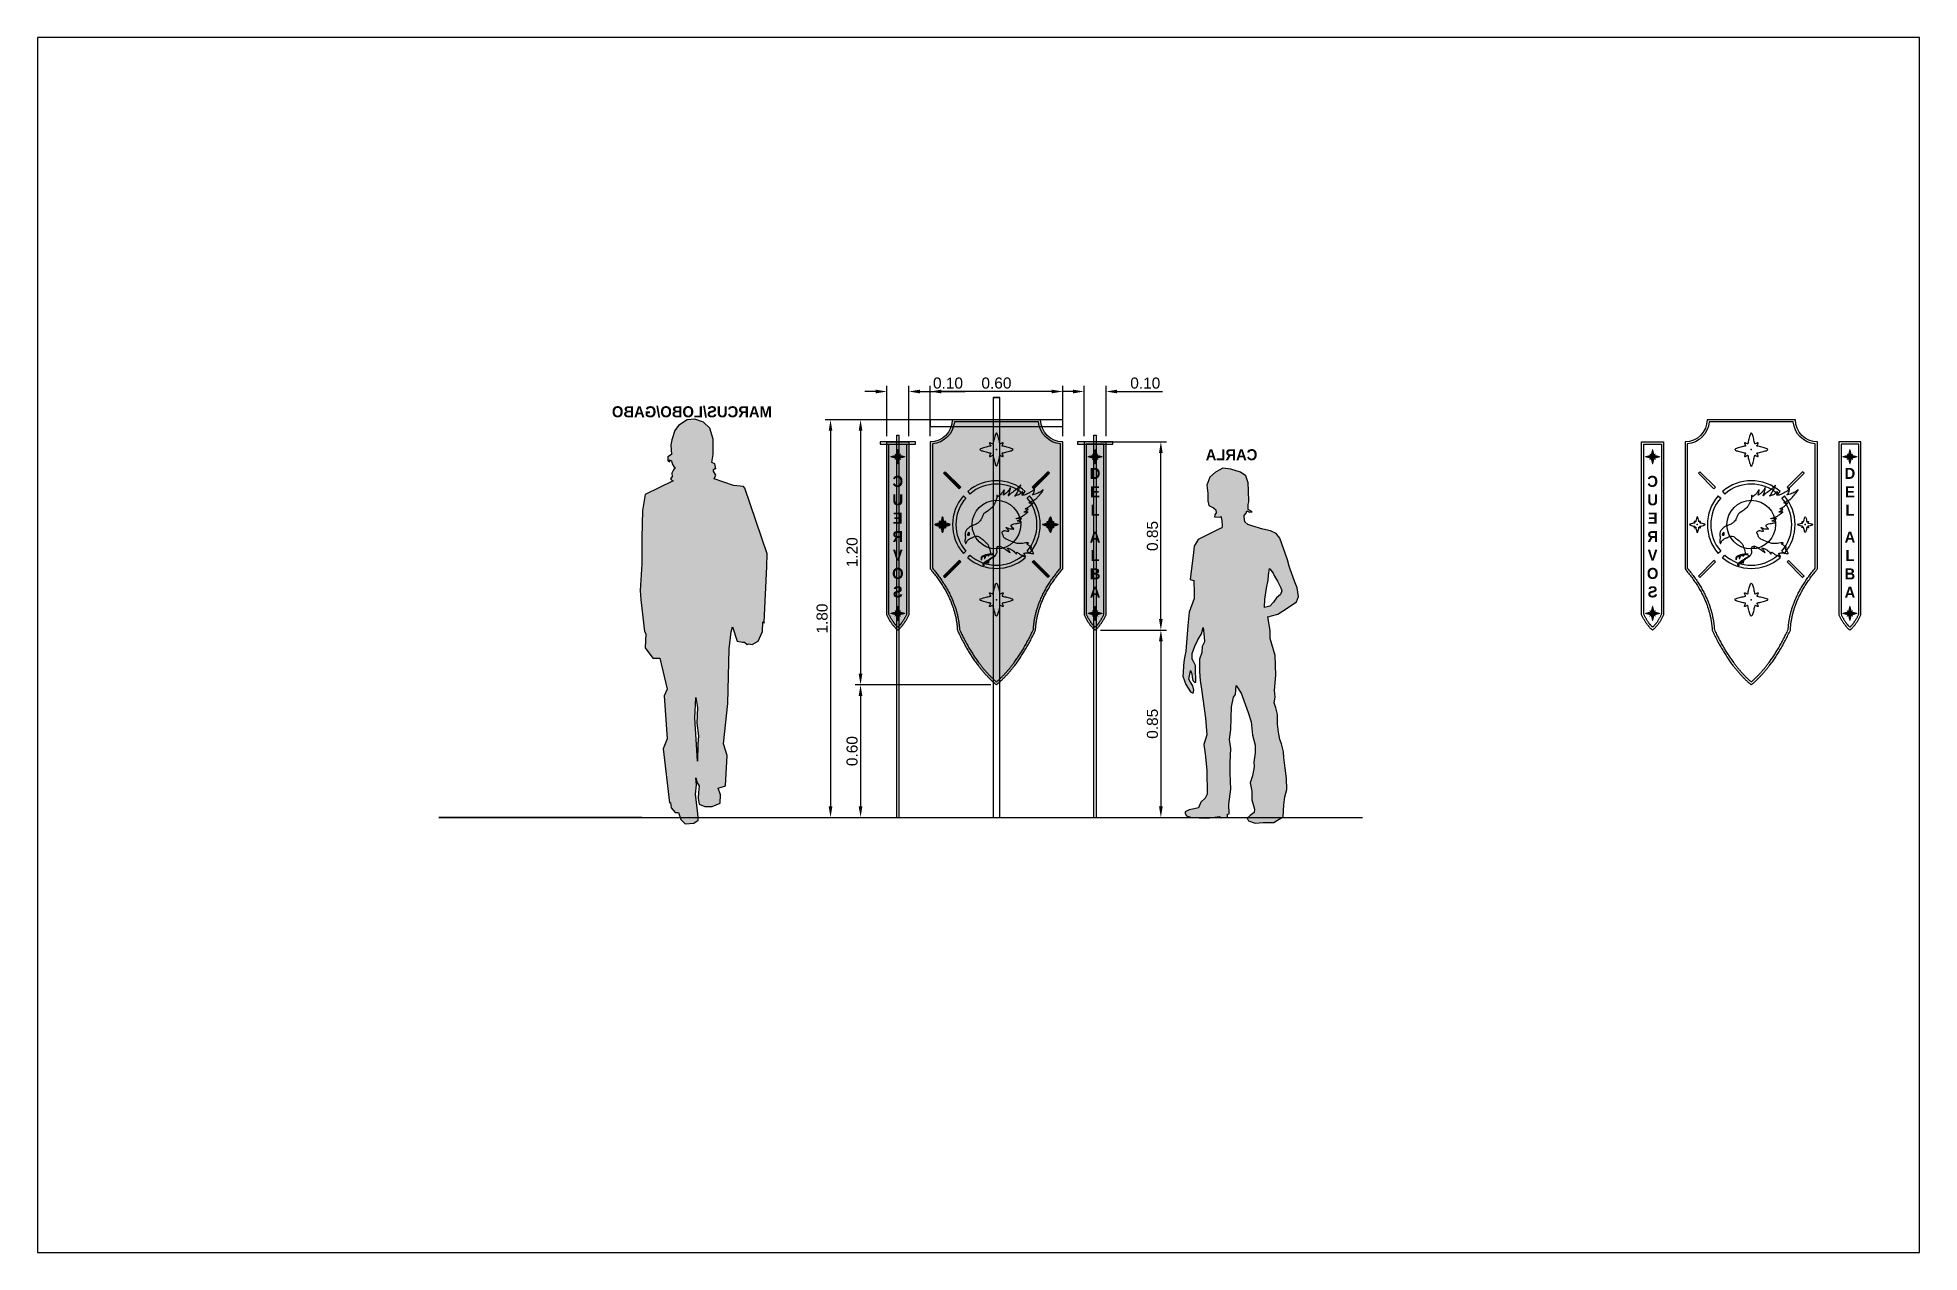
# Model space of a CAD drawing. Header units: metres. Extents: x -6.5 to 29.8, y -1.8 to 5.3.
# Drawn here: x 7.08 to 15.6, y -0.3 to 5.2 of the extents above; entities that cross this region are included whole.
import ezdxf

# ---------------------------------------------------------------- set-up
doc = ezdxf.new("R2010")
doc.units = ezdxf.units.M
doc.layers.get('0').update_dxf_attribs({"color": 18, "true_color": 0x000000})
for name, color, linetype, true_color in [('BANDERA$BORDE', 40, 'Continuous', 0xffbf00), ('BANDERA$CIRCULO EXT', 40, 'Continuous', 0xffbf00), ('BANDERA$CUERVO', 18, 'Continuous', 0x000000), ('BANDERA$ESTRELLAS$GRANDE', 251, 'Continuous', 0x696969), ('BANDERA$SOL', 40, 'Continuous', 0xffbf00), ('BANDERA$TEXTO', 5, 'Continuous', 0x0000ff), ('ESTRUCTURA', 4, 'Continuous', 0x00ffff), ('FONDO', 168, 'Continuous', 0x0f132e), ('JUMAN', 251, 'Continuous', 0x696969)]:
    doc.layers.add(name, color=color, linetype=linetype, true_color=true_color)
doc.styles.add('Predeterminado', font='arial.ttf')
doc.dimstyles.new('Predeterminado', dxfattribs={"dimscale": 0.05, "dimtxt": 1, "dimasz": 1, "dimexe": 0.5, "dimexo": 0.5, "dimgap": 0.25, "dimtad": 1, "dimtoh": 1, "dimzin": 1, "dimdsep": 46, "dimtxsty": 'Predeterminado', "dimcen": 0.5, "dimazin": 1, "dimtfac": 1, "dimtdec": 4, "dimtix": 1, "dimtofl": 0, "dimtmove": 1, "dimatfit": 3, "dimfxl": 1, "dimtolj": 1, "dimtzin": 1, "dimarcsym": 0})

msp = doc.modelspace()

# ---------------------------------------------------------------- texts
at = {"layer": 'BANDERA$TEXTO', "extrusion": (0, 0, -1), "char_height": 0.05, "attachment_point": 2, "text_direction": (-1, 0, 0), "style": 'Predeterminado'}
for s, insert, width in [('{\\fBahnschrift|b1;MARCUS/LOBO/GABO}', (10.04609, 3.53106), 1.460989), ('{\\fBahnschrift|b1;CARLA}', (12.48995, 3.33662), 0.5302198), ('{\\fBahnschrift|b1;C}\\P{\\fBahnschrift|b1;U}\\P{\\fBahnschrift|b1;E}\\P{\\fBahnschrift|b1;R}\\P{\\fBahnschrift|b1;V}\\P{\\fBahnschrift|b1;O}\\P{\\fBahnschrift|b1;S}\\P', (10.9787, 3.21605), 0.1804945), ('{\\fBahnschrift|b1;C}\\P{\\fBahnschrift|b1;U}\\P{\\fBahnschrift|b1;E}\\P{\\fBahnschrift|b1;R}\\P{\\fBahnschrift|b1;V}\\P{\\fBahnschrift|b1;O}\\P{\\fBahnschrift|b1;S}\\P', (14.39693, 3.21605), 0.1804945)]:
    msp.add_mtext(s, dxfattribs=dict(at, insert=insert, width=width))
at = {"layer": 'BANDERA$TEXTO', "char_height": 0.05, "attachment_point": 2, "style": 'Predeterminado'}
for s, insert, width in [('{\\fBahnschrift|b1;D}\\P{\\fBahnschrift|b1;E}\\P{\\fBahnschrift|b1;L}\\P\\P', (11.87212, 3.25218), 0.1717033), ('{\\fBahnschrift|b1;D}\\P{\\fBahnschrift|b1;E}\\P{\\fBahnschrift|b1;L}\\P\\P', (15.29035, 3.25218), 0.1717033), ('{\\fBahnschrift|b1;A}\\P{\\fBahnschrift|b1;L}\\P{\\fBahnschrift|b1;B}\\P{\\fBahnschrift|b1;A}\\P', (11.87212, 2.96402), 0.1873626), ('{\\fBahnschrift|b1;A}\\P{\\fBahnschrift|b1;L}\\P{\\fBahnschrift|b1;B}\\P{\\fBahnschrift|b1;A}\\P', (15.29035, 2.96402), 0.1873626)]:
    msp.add_mtext(s, dxfattribs=dict(at, insert=insert, width=width))

# ---------------------------------------------------------------- blocks, each defined once
blk = doc.blocks.new('*D165')
at = {"layer": 'Defpoints', "color": 0}
for p in [(11.4254, 2.2701), (10.5605, 1.6701), (10.81, 1.6701)]:
    blk.add_point(p, dxfattribs=at)
at = {"layer": 'FONDO', "color": 0, "lineweight": -2}
for p, q in [((11.4004, 2.2701), (10.785, 2.2701)), ((10.81, 2.2201), (10.81, 1.7201)), ((10.5855, 1.6701), (10.835, 1.6701))]:
    blk.add_line(p, q, dxfattribs=at)
at = {"layer": 'FONDO', "color": 0}
for points in [[(10.8183, 2.2201), (10.8016, 2.2201), (10.81, 2.2701)], [(10.8016, 1.7201), (10.8183, 1.7201), (10.81, 1.6701)]]:
    blk.add_solid(points, dxfattribs=at)
at = {"layer": 'FONDO', "color": 0, "insert": (10.7719, 1.9701), "char_height": 0.05, "attachment_point": 5, "rotation": 90, "style": 'Predeterminado'}
blk.add_mtext('\\A1;0.60', dxfattribs=at)
blk = doc.blocks.new('*D166')
at = {"layer": 'Defpoints', "color": 0}
for p in [(11.4254, 2.2701), (10.5605, 1.6701), (10.81, 1.6701)]:
    blk.add_point(p, dxfattribs=at)
at = {"layer": 'FONDO', "color": 0, "lineweight": -2}
for p, q in [((11.4004, 2.2701), (10.785, 2.2701)), ((10.81, 2.2201), (10.81, 1.7201)), ((10.5855, 1.6701), (10.835, 1.6701))]:
    blk.add_line(p, q, dxfattribs=at)
at = {"layer": 'FONDO', "color": 0}
for points in [[(10.8183, 2.2201), (10.8016, 2.2201), (10.81, 2.2701)], [(10.8016, 1.7201), (10.8183, 1.7201), (10.81, 1.6701)]]:
    blk.add_solid(points, dxfattribs=at)
at = {"layer": 'FONDO', "color": 0, "insert": (10.7719, 1.9701), "char_height": 0.05, "attachment_point": 5, "rotation": 90, "style": 'Predeterminado'}
blk.add_mtext('\\A1;0.60', dxfattribs=at)
blk = doc.blocks.new('A$C6FAB799A')
at = {"linetype": 'ByBlock', "lineweight": -2}
h = blk.add_hatch(color=0, dxfattribs=at)
h.paths.add_polyline_path([(0.3779, 0.7439), (0.3859, 0.8159), (0.3915, 0.8383), (0.4125, 0.7767), (0.4349, 0.7725), (0.4425, 0.7719), (0.4537, 0.7627), (0.4619, 0.7661), (0.476, 0.7627), (0.5012, 0.7763), (0.5202, 0.8175), (0.5216, 0.8587), (0.5271, 0.8555), (0.5382, 1.094), (0.5391, 1.1473), (0.4438, 1.4263), (0.4394, 1.4332), (0.3969, 1.4376), (0.3146, 1.4668), (0.3205, 1.4817), (0.3081, 1.5038), (0.3203, 1.5119), (0.317, 1.53), (0.3038, 1.5359), (0.3097, 1.5704), (0.3105, 1.6343), (0.2955, 1.6813), (0.2688, 1.707), (0.2324, 1.7194), (0.1996, 1.7176), (0.1623, 1.6937), (0.1466, 1.6719), (0.1343, 1.6317), (0.1295, 1.6107), (0.1321, 1.5695), (0.1171, 1.5597), (0.1175, 1.5509), (0.1332, 1.5436), (0.1353, 1.5296), (0.1424, 1.5191), (0.148, 1.5142), (0.1417, 1.5051), (0.1339, 1.4911), (0.1353, 1.4757), (0.129, 1.4666), (0.136, 1.4589), (0.1403, 1.4575), (0.0209, 1.4003), (0.009, 1.3319), (0.007, 1.2163), (0.006, 1.106), (0, 0.9917), (0.002, 0.952), (0.0179, 0.8176), (0.0229, 0.8077), (0.0209, 0.7481), (0.0527, 0.7044), (0.0825, 0.7044), (0.1143, 0.573), (0.1016, 0.5444), (0.1143, 0.3618), (0.0968, 0.3189), (0.1239, 0.0902), (0.1286, 0.0909), (0.1318, 0.0682), (0.1482, 0.0494), (0.1624, 0.0486), (0.1718, 0.0188), (0.1906, 0), (0.2272, 0.0035), (0.2454, 0.0162), (0.2458, 0.029), (0.2439, 0.0557), (0.235, 0.1262), (0.2389, 0.166), (0.2362, 0.1958), (0.2412, 0.1741), (0.2505, 0.1625), (0.2474, 0.1331), (0.2454, 0.1096), (0.2497, 0.084), (0.2749, 0.074), (0.3062, 0.0736), (0.3391, 0.0891), (0.341, 0.1239), (0.3314, 0.1521), (0.3624, 0.1627), (0.37, 0.2904), (0.3543, 0.3411), (0.3719, 0.5121)], flags=0)
h.paths.add_polyline_path([(0.2365, 0.5368), (0.2435, 0.4945), (0.2403, 0.4284), (0.248, 0.3745), (0.2442, 0.3391), (0.2426, 0.2673), (0.2373, 0.3605), (0.2326, 0.4498)], flags=0)
at = {"color": 0, "linetype": 'ByBlock', "lineweight": -2}
for points in [[(0.3146, 1.4668), (0.3205, 1.4817), (0.3111, 1.4985), (0.3111, 1.5057), (0.3174, 1.5099), (0.3208, 1.5089), (0.317, 1.53), (0.3038, 1.5359), (0.3097, 1.5704), (0.3105, 1.6343), (0.2955, 1.6813), (0.2688, 1.707), (0.2324, 1.7194), (0.1996, 1.7176), (0.1623, 1.6937), (0.1466, 1.6719), (0.1343, 1.6317), (0.1295, 1.6107), (0.1321, 1.5695), (0.1171, 1.5597), (0.1178, 1.5436), (0.1262, 1.5387), (0.1241, 1.5478), (0.1332, 1.5436), (0.1353, 1.5296), (0.1424, 1.5191), (0.148, 1.5142), (0.1417, 1.5051), (0.1339, 1.4911), (0.1353, 1.4757), (0.129, 1.4666), (0.136, 1.4589), (0.1403, 1.4575), (0.0209, 1.4003), (0.009, 1.3319), (0.007, 1.2163), (0.006, 1.106), (0, 0.9917), (0.002, 0.952), (0.0179, 0.8176), (0.0229, 0.8077), (0.0209, 0.7481), (0.0527, 0.7044), (0.0825, 0.7044), (0.1143, 0.573), (0.1016, 0.5444), (0.1143, 0.3618), (0.0968, 0.3189), (0.1239, 0.0902), (0.1286, 0.0909), (0.1318, 0.0682), (0.1482, 0.0494), (0.1624, 0.0486), (0.1718, 0.0188), (0.1906, 0), (0.2272, 0.0035), (0.2454, 0.0162), (0.2458, 0.029), (0.2439, 0.0557), (0.235, 0.1262), (0.2389, 0.166), (0.2362, 0.1958), (0.2412, 0.1741), (0.2505, 0.1625), (0.2474, 0.1331), (0.2454, 0.1096), (0.2497, 0.084), (0.2749, 0.074), (0.3062, 0.0736), (0.3391, 0.0891), (0.341, 0.1239), (0.3314, 0.1521), (0.3624, 0.1627), (0.37, 0.2904), (0.3543, 0.3411), (0.3719, 0.5121), (0.3779, 0.7439), (0.3859, 0.8159), (0.3915, 0.8383), (0.4125, 0.7767), (0.4349, 0.7725), (0.4425, 0.7719), (0.4537, 0.7627), (0.4619, 0.7661), (0.476, 0.7627), (0.5012, 0.7763), (0.5202, 0.8175), (0.5216, 0.8587), (0.5274, 0.8553), (0.5272, 0.8573), (0.5382, 1.094), (0.5391, 1.1473), (0.4438, 1.4263), (0.4394, 1.4332), (0.3969, 1.4376)], [(0.2365, 0.5368), (0.2435, 0.4945), (0.2403, 0.4284), (0.248, 0.3745), (0.2442, 0.3391), (0.2426, 0.2673), (0.2373, 0.3605), (0.2326, 0.4498)]]:
    blk.add_lwpolyline(points, close=True, dxfattribs=at)
blk = doc.blocks.new('*D171')
at = {"layer": 'Defpoints', "color": 0}
for p in [(11.8721, 2.5175), (11.3302, 1.6701), (12.17, 1.6701)]:
    blk.add_point(p, dxfattribs=at)
at = {"layer": 'FONDO', "color": 0, "lineweight": -2}
for p, q in [((11.8971, 2.5175), (12.195, 2.5175)), ((12.17, 2.4675), (12.17, 1.7201)), ((11.3552, 1.6701), (12.195, 1.6701))]:
    blk.add_line(p, q, dxfattribs=at)
at = {"layer": 'FONDO', "color": 0}
for points in [[(12.1784, 2.4675), (12.1617, 2.4675), (12.17, 2.5175)], [(12.1617, 1.7201), (12.1784, 1.7201), (12.17, 1.6701)]]:
    blk.add_solid(points, dxfattribs=at)
at = {"layer": 'FONDO', "color": 0, "insert": (12.132, 2.0938), "char_height": 0.05, "attachment_point": 5, "rotation": 90, "style": 'Predeterminado'}
blk.add_mtext('\\A1;0.85', dxfattribs=at)
blk = doc.blocks.new('*D172')
at = {"layer": 'Defpoints', "color": 0}
for p in [(11.2254, 3.4701), (10.2239, 1.6701), (10.6741, 1.6701)]:
    blk.add_point(p, dxfattribs=at)
at = {"layer": 'FONDO', "color": 0, "lineweight": -2}
for p, q in [((11.2004, 3.4701), (10.6491, 3.4701)), ((10.6741, 3.4201), (10.6741, 1.7201)), ((10.2489, 1.6701), (10.6991, 1.6701))]:
    blk.add_line(p, q, dxfattribs=at)
at = {"layer": 'FONDO', "color": 0}
for points in [[(10.6824, 3.4201), (10.6657, 3.4201), (10.6741, 3.4701)], [(10.6657, 1.7201), (10.6824, 1.7201), (10.6741, 1.6701)]]:
    blk.add_solid(points, dxfattribs=at)
at = {"layer": 'FONDO', "color": 0, "insert": (10.6361, 2.5701), "char_height": 0.05, "attachment_point": 5, "rotation": 90, "style": 'Predeterminado'}
blk.add_mtext('\\A1;1.80', dxfattribs=at)
blk = doc.blocks.new('A$C6592664C')
at = {"linetype": 'ByBlock', "lineweight": -2}
h = blk.add_hatch(color=0, dxfattribs=at)
h.paths.add_polyline_path([(0.4137, 1.0043), (0.4631, 1.0184), (0.5038, 1.0434), (0.5538, 1.0775), (0.5637, 1.1043), (0.5568, 1.146), (0.544, 1.1785), (0.5225, 1.2369), (0.5175, 1.2528), (0.5096, 1.2822), (0.4733, 1.3879), (0.4541, 1.4107), (0.4277, 1.4243), (0.3899, 1.4328), (0.3357, 1.4492), (0.3164, 1.4544), (0.3021, 1.4687), (0.2985, 1.4929), (0.2984, 1.4991), (0.308, 1.5101), (0.3111, 1.5219), (0.3255, 1.5145), (0.3374, 1.5175), (0.3286, 1.5215), (0.319, 1.5276), (0.3181, 1.5385), (0.3181, 1.553), (0.3207, 1.5661), (0.3195, 1.621), (0.319, 1.659), (0.3068, 1.6931), (0.2814, 1.7106), (0.2333, 1.7245), (0.194, 1.7289), (0.159, 1.7106), (0.1319, 1.6861), (0.1162, 1.6468), (0.1223, 1.6075), (0.1214, 1.5699), (0.1258, 1.5481), (0.1485, 1.5367), (0.1599, 1.5271), (0.1625, 1.5114), (0.1555, 1.5018), (0.1538, 1.493), (0.1857, 1.4913), (0.1891, 1.4753), (0.1919, 1.4485), (0.1905, 1.4382), (0.1783, 1.4344), (0.0739, 1.3823), (0.0551, 1.349), (0.051, 1.3188), (0.0353, 1.1865), (0.0532, 1.182), (0.0552, 1.1196), (0.0552, 1.0946), (0.0312, 1.0273), (0.0241, 0.9624), (0.0139, 0.8371), (0.0068, 0.7968), (0.0029, 0.7677), (0.0006, 0.7332), (0, 0.7155), (0.008, 0.6938), (0.0142, 0.6751), (0.0365, 0.6399), (0.0503, 0.6337), (0.053, 0.6475), (0.0485, 0.668), (0.0374, 0.6862), (0.0293, 0.7014), (0.036, 0.7339), (0.0374, 0.7433), (0.0432, 0.7268), (0.0454, 0.7103), (0.0485, 0.6951), (0.0583, 0.6853), (0.0637, 0.6867), (0.0628, 0.7112), (0.0606, 0.7303), (0.0619, 0.7468), (0.061, 0.7678), (0.0516, 0.7878), (0.045, 0.799), (0.0458, 0.8265), (0.0585, 0.8626), (0.0722, 0.8932), (0.0902, 0.9215), (0.0981, 0.9529), (0.1036, 0.9081), (0.1052, 0.883), (0.0934, 0.861), (0.0926, 0.8304), (0.0808, 0.7982), (0.0816, 0.7385), (0.0847, 0.6953), (0.091, 0.6521), (0.1103, 0.5115), (0.1167, 0.4293), (0.1024, 0.3835), (0.1088, 0.3377), (0.1167, 0.257), (0.1191, 0.14), (0.1093, 0.1214), (0.0877, 0.1018), (0.0759, 0.0733), (0.0541, 0.0689), (0.0313, 0.0646), (0.0107, 0.0543), (0.0118, 0.0462), (0.0175, 0.0354), (0.0414, 0.0266), (0.1164, 0.0239), (0.1307, 0.0252), (0.1778, 0.0314), (0.186, 0.0252), (0.2167, 0.0279), (0.2174, 0.0429), (0.2249, 0.045), (0.2242, 0.092), (0.2338, 0.1643), (0.2297, 0.2427), (0.231, 0.2931), (0.233, 0.3625), (0.2268, 0.4071), (0.233, 0.4564), (0.2376, 0.5657), (0.2468, 0.6134), (0.2561, 0.6272), (0.2592, 0.6703), (0.2838, 0.6334), (0.3177, 0.538), (0.3331, 0.4933), (0.3393, 0.4287), (0.3516, 0.3794), (0.3516, 0.3425), (0.3454, 0.2963), (0.347, 0.2732), (0.3393, 0.2301), (0.3285, 0.1962), (0.3362, 0.1546), (0.3362, 0.1131), (0.3485, 0.0669), (0.3477, 0.0521), (0.3273, 0.0369), (0.3128, 0.024), (0.3196, 0.0115), (0.353, 0), (0.3912, 0.0019), (0.4438, 0.0029), (0.4609, 0.0143), (0.4781, 0.0229), (0.4896, 0.0277), (0.4906, 0.0611), (0.4925, 0.0888), (0.4972, 0.1279), (0.5068, 0.1641), (0.5049, 0.2176), (0.4982, 0.2682), (0.4925, 0.3187), (0.4899, 0.3475), (0.4809, 0.3855), (0.4723, 0.4079), (0.4666, 0.4426), (0.461, 0.482), (0.461, 0.5298), (0.4535, 0.5617), (0.445, 0.5851), (0.4507, 0.6132), (0.446, 0.6461), (0.4532, 0.721), (0.4493, 0.8172), (0.4249, 0.8995), (0.4249, 0.9388)], flags=0)
h.paths.add_polyline_path([(0.3982, 1.0506), (0.3995, 1.0908), (0.4077, 1.1447), (0.4159, 1.1842), (0.4173, 1.2081), (0.4227, 1.2397), (0.4398, 1.2183), (0.4466, 1.2033), (0.4616, 1.1788), (0.4773, 1.146), (0.4828, 1.1317), (0.476, 1.1147), (0.4569, 1.0976), (0.4418, 1.0765), (0.4241, 1.0567)], flags=0)
at = {"color": 0, "linetype": 'ByBlock', "lineweight": -2}
for points in [[(0.1848, 1.4955), (0.1891, 1.4753), (0.1919, 1.4485), (0.1905, 1.4382), (0.1783, 1.4344), (0.0739, 1.3823), (0.0551, 1.349), (0.051, 1.3188), (0.0353, 1.1865), (0.0532, 1.182), (0.0552, 1.1196), (0.0552, 1.0946), (0.0312, 1.0273), (0.0241, 0.9624), (0.0139, 0.8371), (0.0068, 0.7968), (0.0029, 0.7677), (0.0006, 0.7332), (0, 0.7155), (0.008, 0.6938), (0.0142, 0.6751), (0.0365, 0.6399), (0.0503, 0.6337), (0.053, 0.6475), (0.0485, 0.668), (0.0374, 0.6862), (0.0293, 0.7014), (0.036, 0.7339), (0.0374, 0.7433), (0.0432, 0.7268), (0.0454, 0.7103), (0.0485, 0.6951), (0.0583, 0.6853), (0.0637, 0.6867), (0.0628, 0.7112), (0.0606, 0.7303), (0.0619, 0.7468), (0.061, 0.7678), (0.0516, 0.7878), (0.045, 0.799), (0.0458, 0.8265), (0.0585, 0.8626), (0.0722, 0.8932), (0.0902, 0.9215), (0.0981, 0.9529), (0.1036, 0.9081), (0.1052, 0.883), (0.0934, 0.861), (0.0926, 0.8304), (0.0808, 0.7982), (0.0816, 0.7385), (0.0847, 0.6953), (0.091, 0.6521), (0.1103, 0.5115), (0.1167, 0.4293), (0.1024, 0.3835), (0.1088, 0.3377), (0.1167, 0.257), (0.1191, 0.14), (0.1093, 0.1214), (0.0877, 0.1018), (0.0759, 0.0733), (0.0541, 0.0689), (0.0313, 0.0646), (0.0107, 0.0543), (0.0118, 0.0462), (0.0175, 0.0354), (0.0414, 0.0266), (0.1164, 0.0239), (0.1307, 0.0252), (0.1778, 0.0314), (0.186, 0.0252), (0.2167, 0.0279), (0.2174, 0.0429), (0.2249, 0.045), (0.2242, 0.092), (0.2338, 0.1643), (0.2297, 0.2427), (0.231, 0.2931), (0.233, 0.3625), (0.2268, 0.4071), (0.233, 0.4564), (0.2376, 0.5657), (0.2468, 0.6134), (0.2561, 0.6272), (0.2592, 0.6703), (0.2838, 0.6334), (0.3177, 0.538), (0.3331, 0.4933), (0.3393, 0.4287), (0.3516, 0.3794), (0.3516, 0.3425), (0.3454, 0.2963), (0.347, 0.2732), (0.3393, 0.2301), (0.3285, 0.1962), (0.3362, 0.1546), (0.3362, 0.1131), (0.3485, 0.0669), (0.3477, 0.0521), (0.3273, 0.0369), (0.3128, 0.024), (0.3196, 0.0115), (0.353, 0), (0.3912, 0.0019), (0.4438, 0.0029), (0.4609, 0.0143), (0.4781, 0.0229), (0.4896, 0.0277), (0.4906, 0.0611), (0.4925, 0.0888), (0.4972, 0.1279), (0.5068, 0.1641), (0.5049, 0.2176), (0.4982, 0.2682), (0.4925, 0.3187), (0.4899, 0.3475), (0.4809, 0.3855), (0.4723, 0.4079), (0.4666, 0.4426), (0.461, 0.482), (0.461, 0.5298), (0.4535, 0.5617), (0.445, 0.5851), (0.4507, 0.6132), (0.446, 0.6461), (0.4532, 0.721), (0.4493, 0.8172), (0.4249, 0.8995), (0.4249, 0.9388), (0.4137, 1.0043), (0.4631, 1.0184), (0.5038, 1.0434), (0.5538, 1.0775), (0.5637, 1.1043), (0.5568, 1.146), (0.544, 1.1785), (0.5225, 1.2369), (0.5175, 1.2528), (0.5096, 1.2822), (0.4733, 1.3879), (0.4541, 1.4107), (0.4277, 1.4243), (0.3899, 1.4328), (0.3357, 1.4492), (0.3164, 1.4544), (0.3021, 1.4687), (0.2985, 1.4929), (0.2984, 1.4991), (0.308, 1.5101), (0.3111, 1.5219), (0.3255, 1.5145), (0.3374, 1.5175), (0.3286, 1.5215), (0.319, 1.5276), (0.3181, 1.5385), (0.3181, 1.553), (0.3207, 1.5661), (0.3195, 1.621), (0.319, 1.659), (0.3068, 1.6931), (0.2814, 1.7106), (0.2333, 1.7245), (0.194, 1.7289), (0.159, 1.7106), (0.1319, 1.6861), (0.1162, 1.6468), (0.1223, 1.6075), (0.1214, 1.5699), (0.1258, 1.5481), (0.1485, 1.5367), (0.1599, 1.5271), (0.1625, 1.5114), (0.1555, 1.5018), (0.1538, 1.493), (0.1861, 1.4913)], [(0.4234, 1.2388), (0.4398, 1.2183), (0.4466, 1.2033), (0.4616, 1.1788), (0.4773, 1.146), (0.4828, 1.1317), (0.476, 1.1147), (0.4569, 1.0976), (0.4418, 1.0765), (0.4241, 1.0567), (0.3982, 1.0506), (0.3995, 1.0908), (0.4077, 1.1447), (0.4159, 1.1842), (0.4173, 1.2081), (0.4227, 1.2401)]]:
    blk.add_lwpolyline(points, dxfattribs=at)
blk = doc.blocks.new('*D174')
at = {"layer": 'Defpoints', "color": 0}
for p in [(11.8721, 3.3701), (12.17, 3.3701), (11.8721, 2.5175)]:
    blk.add_point(p, dxfattribs=at)
at = {"layer": 'FONDO', "color": 0, "lineweight": -2}
for p, q in [((11.8971, 3.3701), (12.195, 3.3701)), ((12.17, 2.5675), (12.17, 3.3201)), ((11.8971, 2.5175), (12.195, 2.5175))]:
    blk.add_line(p, q, dxfattribs=at)
at = {"layer": 'FONDO', "color": 0}
for points in [[(12.1784, 3.3201), (12.1617, 3.3201), (12.17, 3.3701)], [(12.1617, 2.5675), (12.1784, 2.5675), (12.17, 2.5175)]]:
    blk.add_solid(points, dxfattribs=at)
at = {"layer": 'FONDO', "color": 0, "insert": (12.132, 2.9438), "char_height": 0.05, "attachment_point": 5, "rotation": 90, "style": 'Predeterminado'}
blk.add_mtext('\\A1;0.85', dxfattribs=at)
blk = doc.blocks.new('*D175')
at = {"layer": 'Defpoints', "color": 0}
for p in [(11.4104, 3.4701), (10.81, 2.2701), (11.4254, 2.2701)]:
    blk.add_point(p, dxfattribs=at)
at = {"layer": 'FONDO', "color": 0, "lineweight": -2}
for p, q in [((11.3854, 3.4701), (10.785, 3.4701)), ((10.81, 3.4201), (10.81, 2.3201)), ((11.4004, 2.2701), (10.785, 2.2701))]:
    blk.add_line(p, q, dxfattribs=at)
at = {"layer": 'FONDO', "color": 0}
for points in [[(10.8183, 3.4201), (10.8016, 3.4201), (10.81, 3.4701)], [(10.8016, 2.3201), (10.8183, 2.3201), (10.81, 2.2701)]]:
    blk.add_solid(points, dxfattribs=at)
at = {"layer": 'FONDO', "color": 0, "insert": (10.7719, 2.8701), "char_height": 0.05, "attachment_point": 5, "rotation": 90, "style": 'Predeterminado'}
blk.add_mtext('\\A1;1.20', dxfattribs=at)
blk = doc.blocks.new('*D176')
at = {"layer": 'Defpoints', "color": 0}
for p in [(11.9221, 3.5978), (11.8221, 3.3701), (11.9221, 3.3701)]:
    blk.add_point(p, dxfattribs=at)
at = {"layer": 'FONDO', "color": 0, "lineweight": -2}
for p, q in [((11.7721, 3.5978), (11.7221, 3.5978)), ((11.8221, 3.3951), (11.8221, 3.6228)), ((11.9221, 3.3951), (11.9221, 3.6228)), ((11.9721, 3.5978), (12.1767, 3.5978))]:
    blk.add_line(p, q, dxfattribs=at)
at = {"layer": 'FONDO', "color": 0}
for points in [[(11.7721, 3.5894), (11.7721, 3.6061), (11.8221, 3.5978)], [(11.9721, 3.6061), (11.9721, 3.5894), (11.9221, 3.5978)]]:
    blk.add_solid(points, dxfattribs=at)
at = {"layer": 'FONDO', "color": 0, "insert": (12.0994, 3.6358), "char_height": 0.05, "attachment_point": 5, "style": 'Predeterminado'}
blk.add_mtext('\\A1;0.10', dxfattribs=at)
blk = doc.blocks.new('*D177')
at = {"layer": 'Defpoints', "color": 0}
for p in [(11.0287, 3.5978), (10.9287, 3.3701), (11.0287, 3.3701)]:
    blk.add_point(p, dxfattribs=at)
at = {"layer": 'FONDO', "color": 0, "lineweight": -2}
for p, q in [((10.8787, 3.5978), (10.8287, 3.5978)), ((10.9287, 3.3951), (10.9287, 3.6228)), ((11.0287, 3.3951), (11.0287, 3.6228)), ((11.0787, 3.5978), (11.2832, 3.5978))]:
    blk.add_line(p, q, dxfattribs=at)
at = {"layer": 'FONDO', "color": 0}
for points in [[(10.8787, 3.5894), (10.8787, 3.6061), (10.9287, 3.5978)], [(11.0787, 3.6061), (11.0787, 3.5894), (11.0287, 3.5978)]]:
    blk.add_solid(points, dxfattribs=at)
at = {"layer": 'FONDO', "color": 0, "insert": (11.206, 3.6358), "char_height": 0.05, "attachment_point": 5, "style": 'Predeterminado'}
blk.add_mtext('\\A1;0.10', dxfattribs=at)
blk = doc.blocks.new('*D178')
at = {"layer": 'Defpoints', "color": 0}
for p in [(11.1254, 3.5978), (11.1254, 3.3701), (11.7254, 3.3701)]:
    blk.add_point(p, dxfattribs=at)
at = {"layer": 'FONDO', "color": 0, "lineweight": -2}
for p, q in [((11.1254, 3.3951), (11.1254, 3.6228)), ((11.6754, 3.5978), (11.1754, 3.5978)), ((11.7254, 3.3951), (11.7254, 3.6228))]:
    blk.add_line(p, q, dxfattribs=at)
at = {"layer": 'FONDO', "color": 0}
for points in [[(11.1754, 3.6061), (11.1754, 3.5894), (11.1254, 3.5978)], [(11.6754, 3.5894), (11.6754, 3.6061), (11.7254, 3.5978)]]:
    blk.add_solid(points, dxfattribs=at)
at = {"layer": 'FONDO', "color": 0, "insert": (11.4254, 3.6358), "char_height": 0.05, "attachment_point": 5, "style": 'Predeterminado'}
blk.add_mtext('\\A1;0.60', dxfattribs=at)

# ---------------------------------------------------------------- dimensions: what is measured, and where the dimension line sits
at = {"layer": 'FONDO'}
for base, p1, p2, picture, middle in [((11.0287, 3.59775), (10.9287, 3.37012), (11.0287, 3.37012), '*D177', (11.20597, 3.63578)), ((11.12541, 3.59775), (11.72541, 3.37012), (11.12541, 3.37012), '*D178', (11.42541, 3.63578)), ((11.92212, 3.59775), (11.82212, 3.37012), (11.92212, 3.37012), '*D176', (12.0994, 3.63578))]:
    dim = msp.add_linear_dim(base=base, p1=p1, p2=p2, dimstyle='Predeterminado', override={"dimscale": 0.05, "dimtxt": 1, "dimasz": 1, "dimexe": 0.5, "dimexo": 0.5, "dimgap": 0.25, "dimtad": 1, "dimtih": 0, "dimtoh": 0, "dimdec": 2, "dimlfac": 1, "dimzin": 1, "dimtxsty": 'Predeterminado', "dimsah": 0, "dimcen": 0.5, "dimadec": 2, "dimazin": 1, "dimtix": 0, "dimtmove": 0, "dimtzin": 1}, dxfattribs=at)
    dim.commit()
    dim.dimension.update_dxf_attribs({"geometry": picture, "text_midpoint": middle})
for base, p1, p2, picture, middle in [((10.67408, 1.67012), (11.22541, 3.47012), (10.2239, 1.67012), '*D172', (10.63605, 2.57012)), ((10.80996, 2.27012), (11.41041, 3.47012), (11.42541, 2.27012), '*D175', (10.77194, 2.87012)), ((12.17005, 3.37012), (11.87212, 2.51746), (11.87212, 3.37012), '*D174', (12.13202, 2.94379)), ((12.17005, 1.67012), (11.87212, 2.51746), (11.33021, 1.67012), '*D171', (12.13202, 2.09379)), ((10.80996, 1.67012), (11.42541, 2.27012), (10.5605, 1.67012), '*D165', (10.77194, 1.97012)), ((10.80996, 1.67012), (11.42541, 2.27012), (10.5605, 1.67012), '*D166', (10.77194, 1.97012))]:
    dim = msp.add_linear_dim(base=base, p1=p1, p2=p2, angle=90, dimstyle='Predeterminado', override={"dimscale": 0.05, "dimtxt": 1, "dimasz": 1, "dimexe": 0.5, "dimexo": 0.5, "dimgap": 0.25, "dimtad": 1, "dimtih": 0, "dimtoh": 0, "dimdec": 2, "dimlfac": 1, "dimzin": 1, "dimtxsty": 'Predeterminado', "dimsah": 0, "dimcen": 0.5, "dimadec": 2, "dimazin": 1, "dimtix": 0, "dimtmove": 0, "dimtzin": 1}, dxfattribs=at)
    dim.commit()
    dim.dimension.update_dxf_attribs({"geometry": picture, "text_midpoint": middle})

# ---------------------------------------------------------------- hatches: boundary and pattern name
at = {"layer": 'BANDERA$BORDE'}
h = msp.add_hatch(color=256, dxfattribs=at)
h.paths.add_polyline_path([(11.22541, 3.47012), (11.22538, 3.4679), (11.22531, 3.46566), (11.22518, 3.4634), (11.225, 3.46113), (11.22477, 3.45885), (11.22448, 3.45655), (11.22414, 3.45424), (11.22374, 3.45192), (11.22328, 3.4496), (11.22276, 3.44727), (11.22219, 3.44494), (11.22155, 3.4426), (11.22085, 3.44027), (11.22009, 3.43794), (11.21927, 3.43562), (11.21839, 3.43331), (11.21744, 3.43101), (11.21644, 3.42872), (11.21537, 3.42644), (11.21424, 3.42419), (11.21305, 3.42195), (11.21179, 3.41974), (11.21048, 3.41756), (11.20911, 3.4154), (11.20768, 3.41327), (11.20619, 3.41117), (11.20464, 3.40911), (11.20304, 3.40709), (11.20139, 3.4051), (11.19968, 3.40316), (11.19793, 3.40126), (11.19612, 3.39941), (11.19427, 3.3976), (11.19237, 3.39584), (11.19042, 3.39414), (11.18844, 3.39248), (11.18642, 3.39088), (11.18435, 3.38934), (11.18226, 3.38785), (11.18013, 3.38642), (11.17797, 3.38505), (11.17579, 3.38373), (11.17357, 3.38248), (11.17134, 3.38129), (11.16908, 3.38016), (11.16681, 3.37909), (11.16452, 3.37808), (11.16222, 3.37714), (11.15991, 3.37626), (11.15758, 3.37544), (11.15526, 3.37468), (11.15292, 3.37398), (11.15059, 3.37334), (11.14826, 3.37276), (11.14593, 3.37225), (11.14361, 3.37179), (11.14129, 3.37139), (11.13898, 3.37104), (11.13668, 3.37076), (11.13439, 3.37052), (11.13212, 3.37034), (11.12987, 3.37022), (11.12763, 3.37014), (11.12541, 3.37012), (11.12541, 2.79463), (11.13949, 2.77773), (11.15271, 2.76077), (11.16509, 2.74376), (11.17096, 2.73523), (11.17661, 2.72669), (11.18205, 2.71813), (11.18728, 2.70956), (11.1923, 2.70097), (11.1971, 2.69238), (11.20169, 2.68376), (11.20607, 2.67514), (11.21023, 2.66649), (11.21418, 2.65784), (11.21792, 2.64917), (11.22144, 2.64049), (11.22475, 2.63179), (11.22785, 2.62308), (11.23074, 2.61436), (11.23341, 2.60562), (11.23587, 2.59686), (11.23812, 2.5881), (11.24015, 2.57932), (11.24197, 2.57052), (11.24358, 2.56171), (11.24497, 2.55289), (11.24616, 2.54405), (11.24712, 2.5352), (11.24788, 2.52633), (11.24842, 2.51746), (11.25785, 2.49756), (11.26749, 2.47826), (11.27735, 2.45955), (11.28744, 2.44143), (11.29773, 2.4239), (11.30825, 2.40696), (11.31898, 2.39062), (11.32994, 2.37486), (11.34111, 2.3597), (11.3525, 2.34513), (11.3641, 2.33115), (11.37593, 2.31776), (11.38797, 2.30496), (11.40023, 2.29276), (11.41271, 2.28114), (11.41903, 2.27556), (11.42541, 2.27012), (11.43178, 2.27556), (11.43811, 2.28114), (11.45059, 2.29276), (11.46285, 2.30496), (11.47489, 2.31776), (11.48671, 2.33115), (11.49832, 2.34513), (11.50971, 2.3597), (11.52088, 2.37486), (11.53183, 2.39062), (11.54257, 2.40696), (11.55308, 2.4239), (11.56338, 2.44143), (11.57346, 2.45955), (11.58333, 2.47826), (11.59297, 2.49756), (11.6024, 2.51746), (11.60294, 2.52633), (11.60369, 2.5352), (11.60466, 2.54405), (11.60584, 2.55289), (11.60724, 2.56171), (11.60885, 2.57052), (11.61067, 2.57932), (11.6127, 2.5881), (11.61495, 2.59686), (11.61741, 2.60562), (11.62008, 2.61436), (11.62297, 2.62308), (11.62606, 2.63179), (11.62938, 2.64049), (11.6329, 2.64917), (11.63664, 2.65784), (11.64059, 2.66649), (11.64475, 2.67514), (11.64913, 2.68376), (11.65372, 2.69238), (11.65852, 2.70097), (11.66354, 2.70956), (11.66877, 2.71813), (11.67421, 2.72669), (11.67986, 2.73523), (11.68573, 2.74376), (11.6981, 2.76077), (11.71133, 2.77773), (11.72541, 2.79463), (11.72541, 3.37012), (11.72319, 3.37014), (11.72095, 3.37022), (11.7187, 3.37034), (11.71642, 3.37052), (11.71414, 3.37076), (11.71184, 3.37104), (11.70953, 3.37139), (11.70721, 3.37179), (11.70489, 3.37225), (11.70256, 3.37276), (11.70023, 3.37334), (11.69789, 3.37398), (11.69556, 3.37468), (11.69323, 3.37544), (11.69091, 3.37626), (11.6886, 3.37714), (11.6863, 3.37808), (11.68401, 3.37909), (11.68173, 3.38016), (11.67948, 3.38129), (11.67724, 3.38248), (11.67503, 3.38373), (11.67285, 3.38505), (11.67069, 3.38642), (11.66856, 3.38785), (11.66646, 3.38934), (11.6644, 3.39088), (11.66238, 3.39248), (11.66039, 3.39414), (11.65845, 3.39584), (11.65655, 3.3976), (11.6547, 3.39941), (11.65289, 3.40126), (11.65113, 3.40316), (11.64943, 3.4051), (11.64777, 3.40709), (11.64617, 3.40911), (11.64463, 3.41117), (11.64314, 3.41327), (11.64171, 3.4154), (11.64034, 3.41756), (11.63902, 3.41974), (11.63777, 3.42195), (11.63658, 3.42419), (11.63545, 3.42644), (11.63438, 3.42872), (11.63337, 3.43101), (11.63243, 3.43331), (11.63155, 3.43562), (11.63073, 3.43794), (11.62997, 3.44027), (11.62927, 3.4426), (11.62863, 3.44494), (11.62805, 3.44727), (11.62754, 3.4496), (11.62708, 3.45192), (11.62668, 3.45424), (11.62633, 3.45655), (11.62605, 3.45885), (11.62581, 3.46113), (11.62563, 3.4634), (11.62551, 3.46566), (11.62543, 3.4679), (11.62541, 3.47012)], flags=0)
h.paths.add_polyline_path([(11.23495, 3.46012), (11.23473, 3.45792), (11.23446, 3.45571), (11.23415, 3.4535), (11.23378, 3.45127), (11.23337, 3.44904), (11.23291, 3.44681), (11.2324, 3.44457), (11.23184, 3.44233), (11.23123, 3.44009), (11.23057, 3.43785), (11.22986, 3.43561), (11.22909, 3.43337), (11.22827, 3.43115), (11.22741, 3.42893), (11.22649, 3.42672), (11.22551, 3.42452), (11.22449, 3.42233), (11.22341, 3.42016), (11.22228, 3.41801), (11.22111, 3.41588), (11.21988, 3.41376), (11.2186, 3.41167), (11.21727, 3.4096), (11.21589, 3.40756), (11.21446, 3.40554), (11.21298, 3.40355), (11.21146, 3.4016), (11.20989, 3.39968), (11.20828, 3.39779), (11.20663, 3.39593), (11.20493, 3.39411), (11.20319, 3.39234), (11.20141, 3.3906), (11.1996, 3.3889), (11.19774, 3.38724), (11.19585, 3.38563), (11.19393, 3.38406), (11.19197, 3.38254), (11.18999, 3.38107), (11.18797, 3.37964), (11.18593, 3.37826), (11.18386, 3.37693), (11.18177, 3.37565), (11.17965, 3.37442), (11.17752, 3.37324), (11.17536, 3.37212), (11.17319, 3.37104), (11.17101, 3.37001), (11.16881, 3.36904), (11.1666, 3.36812), (11.16438, 3.36725), (11.16215, 3.36644), (11.15992, 3.36567), (11.15768, 3.36496), (11.15544, 3.3643), (11.1532, 3.36369), (11.15096, 3.36313), (11.14872, 3.36262), (11.14648, 3.36216), (11.14425, 3.36174), (11.14203, 3.36138), (11.13981, 3.36107), (11.13761, 3.3608), (11.13541, 3.36057), (11.13541, 2.79833), (11.14938, 2.78138), (11.16252, 2.76437), (11.17481, 2.7473), (11.18065, 2.73874), (11.18627, 2.73017), (11.19168, 2.72158), (11.19689, 2.71298), (11.20188, 2.70436), (11.20666, 2.69573), (11.21124, 2.68708), (11.2156, 2.67842), (11.21976, 2.66974), (11.22371, 2.66105), (11.22744, 2.65234), (11.23097, 2.64362), (11.23428, 2.63488), (11.23739, 2.62612), (11.24029, 2.61735), (11.24297, 2.60857), (11.24545, 2.59977), (11.24772, 2.59096), (11.24978, 2.58213), (11.25162, 2.57328), (11.25326, 2.56442), (11.25469, 2.55555), (11.25591, 2.54666), (11.25692, 2.53776), (11.25772, 2.52884), (11.25831, 2.5199), (11.26728, 2.50103), (11.27645, 2.48271), (11.28581, 2.46493), (11.29537, 2.44769), (11.30513, 2.431), (11.31508, 2.41485), (11.32523, 2.39925), (11.33557, 2.38419), (11.34612, 2.36967), (11.35686, 2.35569), (11.36779, 2.34226), (11.37892, 2.32938), (11.39025, 2.31703), (11.40177, 2.30523), (11.41349, 2.29398), (11.42541, 2.28326), (11.43733, 2.29398), (11.44905, 2.30523), (11.46057, 2.31703), (11.4719, 2.32938), (11.48303, 2.34226), (11.49396, 2.35569), (11.5047, 2.36967), (11.51524, 2.38419), (11.52559, 2.39925), (11.53574, 2.41485), (11.54569, 2.431), (11.55545, 2.44769), (11.56501, 2.46493), (11.57437, 2.48271), (11.58354, 2.50103), (11.59251, 2.5199), (11.5931, 2.52884), (11.5939, 2.53776), (11.59491, 2.54666), (11.59613, 2.55555), (11.59756, 2.56442), (11.59919, 2.57328), (11.60104, 2.58213), (11.6031, 2.59096), (11.60537, 2.59977), (11.60784, 2.60857), (11.61053, 2.61735), (11.61343, 2.62612), (11.61653, 2.63488), (11.61985, 2.64362), (11.62338, 2.65234), (11.62711, 2.66105), (11.63106, 2.66974), (11.63521, 2.67842), (11.63958, 2.68708), (11.64415, 2.69573), (11.64894, 2.70436), (11.65393, 2.71298), (11.65914, 2.72158), (11.66455, 2.73017), (11.67017, 2.73874), (11.67601, 2.7473), (11.6883, 2.76437), (11.70144, 2.78138), (11.71541, 2.79833), (11.71541, 3.36057), (11.71321, 3.3608), (11.71101, 3.36107), (11.70879, 3.36138), (11.70657, 3.36174), (11.70434, 3.36216), (11.7021, 3.36262), (11.69986, 3.36313), (11.69762, 3.36369), (11.69538, 3.3643), (11.69314, 3.36496), (11.6909, 3.36567), (11.68867, 3.36644), (11.68644, 3.36725), (11.68422, 3.36812), (11.68201, 3.36904), (11.67981, 3.37001), (11.67762, 3.37104), (11.67545, 3.37212), (11.6733, 3.37324), (11.67117, 3.37442), (11.66905, 3.37565), (11.66696, 3.37693), (11.66489, 3.37826), (11.66285, 3.37964), (11.66083, 3.38107), (11.65885, 3.38254), (11.65689, 3.38406), (11.65497, 3.38563), (11.65308, 3.38724), (11.65122, 3.3889), (11.64941, 3.3906), (11.64763, 3.39234), (11.64589, 3.39411), (11.64419, 3.39593), (11.64254, 3.39779), (11.64092, 3.39968), (11.63936, 3.4016), (11.63783, 3.40355), (11.63636, 3.40554), (11.63493, 3.40756), (11.63355, 3.4096), (11.63222, 3.41167), (11.63094, 3.41376), (11.62971, 3.41588), (11.62853, 3.41801), (11.62741, 3.42016), (11.62633, 3.42233), (11.62531, 3.42452), (11.62433, 3.42672), (11.62341, 3.42893), (11.62254, 3.43115), (11.62173, 3.43337), (11.62096, 3.43561), (11.62025, 3.43785), (11.61959, 3.44009), (11.61898, 3.44233), (11.61842, 3.44457), (11.61791, 3.44681), (11.61745, 3.44904), (11.61704, 3.45127), (11.61667, 3.4535), (11.61636, 3.45571), (11.61609, 3.45792), (11.61586, 3.46012)], flags=0)
h = msp.add_hatch(color=256, dxfattribs=at)
h.paths.add_polyline_path([(10.9787, 2.51746), (10.97689, 2.51899), (10.97511, 2.52057), (10.97158, 2.52385), (10.96812, 2.5273), (10.96472, 2.53091), (10.96138, 2.5347), (10.9581, 2.53865), (10.95488, 2.54276), (10.95172, 2.54705), (10.94863, 2.5515), (10.9456, 2.55611), (10.94263, 2.5609), (10.93972, 2.56585), (10.93687, 2.57097), (10.93408, 2.57626), (10.93136, 2.58171), (10.9287, 2.58733), (10.9287, 3.37012), (11.0287, 3.37012), (11.0287, 2.58733), (11.02603, 2.58171), (11.02331, 2.57626), (11.02052, 2.57097), (11.01767, 2.56585), (11.01476, 2.5609), (11.01179, 2.55611), (11.00876, 2.5515), (11.00567, 2.54705), (11.00251, 2.54276), (10.99929, 2.53865), (10.99601, 2.5347), (10.99267, 2.53091), (10.98927, 2.5273), (10.98581, 2.52385), (10.98228, 2.52057), (10.9805, 2.51899)], flags=0)
h.paths.add_polyline_path([(10.9787, 2.53088), (10.97589, 2.53365), (10.97312, 2.53655), (10.9704, 2.53955), (10.96772, 2.54268), (10.96507, 2.54593), (10.96247, 2.5493), (10.95991, 2.55279), (10.95739, 2.55639), (10.95491, 2.56012), (10.95247, 2.56396), (10.95007, 2.56793), (10.94772, 2.57201), (10.9454, 2.57622), (10.94312, 2.58054), (10.94089, 2.58498), (10.9387, 2.58954), (10.9387, 3.36012), (11.0187, 3.36012), (11.0187, 2.58954), (11.0165, 2.58498), (11.01427, 2.58054), (11.01199, 2.57622), (11.00967, 2.57201), (11.00732, 2.56793), (11.00492, 2.56396), (11.00248, 2.56012), (11, 2.55639), (10.99748, 2.55279), (10.99492, 2.5493), (10.99232, 2.54593), (10.98967, 2.54268), (10.98699, 2.53955), (10.98427, 2.53655), (10.9815, 2.53365)], flags=0)
h = msp.add_hatch(color=256, dxfattribs=at)
h.paths.add_polyline_path([(11.87212, 2.51746), (11.87392, 2.51899), (11.87571, 2.52057), (11.87924, 2.52385), (11.8827, 2.5273), (11.8861, 2.53091), (11.88944, 2.5347), (11.89272, 2.53865), (11.89594, 2.54276), (11.89909, 2.54705), (11.90219, 2.5515), (11.90522, 2.55611), (11.90819, 2.5609), (11.9111, 2.56585), (11.91395, 2.57097), (11.91674, 2.57626), (11.91946, 2.58171), (11.92212, 2.58733), (11.92212, 3.37012), (11.82212, 3.37012), (11.82212, 2.58733), (11.82479, 2.58171), (11.82751, 2.57626), (11.8303, 2.57097), (11.83314, 2.56585), (11.83605, 2.5609), (11.83902, 2.55611), (11.84206, 2.5515), (11.84515, 2.54705), (11.84831, 2.54276), (11.85152, 2.53865), (11.8548, 2.5347), (11.85814, 2.53091), (11.86155, 2.5273), (11.86501, 2.52385), (11.86854, 2.52057), (11.87032, 2.51899)], flags=0)
h.paths.add_polyline_path([(11.87212, 2.53088), (11.87493, 2.53365), (11.87769, 2.53655), (11.88042, 2.53955), (11.8831, 2.54268), (11.88575, 2.54593), (11.88835, 2.5493), (11.89091, 2.55279), (11.89343, 2.55639), (11.89591, 2.56012), (11.89835, 2.56396), (11.90075, 2.56793), (11.9031, 2.57201), (11.90542, 2.57622), (11.90769, 2.58054), (11.90993, 2.58498), (11.91212, 2.58954), (11.91212, 3.36012), (11.83212, 3.36012), (11.83212, 2.58954), (11.83432, 2.58498), (11.83655, 2.58054), (11.83883, 2.57622), (11.84114, 2.57201), (11.8435, 2.56793), (11.8459, 2.56396), (11.84834, 2.56012), (11.85082, 2.55639), (11.85334, 2.55279), (11.8559, 2.5493), (11.8585, 2.54593), (11.86114, 2.54268), (11.86383, 2.53955), (11.86655, 2.53655), (11.86932, 2.53365)], flags=0)
at = {"layer": 'BANDERA$CIRCULO EXT'}
for points in [[(11.25646, 3.15719), (11.18575, 3.2279), (11.19282, 3.23497), (11.26353, 3.16426)], [(11.54583, 3.13384), (11.55567, 3.14516), (11.55256, 3.14781), (11.54937, 3.15041), (11.5461, 3.15297), (11.54276, 3.15547), (11.53934, 3.15792), (11.53585, 3.16031), (11.53228, 3.16265), (11.52865, 3.16491), (11.52494, 3.16712), (11.52116, 3.16925), (11.51731, 3.17131), (11.5134, 3.1733), (11.50942, 3.17521), (11.50539, 3.17704), (11.50129, 3.17879), (11.49714, 3.18045), (11.49293, 3.18203), (11.48867, 3.18351), (11.48437, 3.18491), (11.48001, 3.18621), (11.47562, 3.18741), (11.47118, 3.18852), (11.46671, 3.18952), (11.46221, 3.19042), (11.45767, 3.19122), (11.45311, 3.19192), (11.44853, 3.19251), (11.44393, 3.193), (11.43931, 3.19338), (11.43468, 3.19365), (11.43005, 3.19381), (11.42541, 3.19386), (11.42077, 3.19381), (11.41613, 3.19365), (11.41151, 3.19338), (11.40689, 3.193), (11.40229, 3.19251), (11.39771, 3.19192), (11.39315, 3.19122), (11.38861, 3.19042), (11.38411, 3.18952), (11.37964, 3.18852), (11.3752, 3.18741), (11.37081, 3.18621), (11.36645, 3.18491), (11.36215, 3.18351), (11.35789, 3.18203), (11.35368, 3.18045), (11.34953, 3.17879), (11.34543, 3.17704), (11.34139, 3.17521), (11.33742, 3.1733), (11.33351, 3.17131), (11.32966, 3.16925), (11.32588, 3.16712), (11.32217, 3.16491), (11.31853, 3.16265), (11.31497, 3.16031), (11.31147, 3.15792), (11.30806, 3.15547), (11.30471, 3.15297), (11.30145, 3.15041), (11.29826, 3.14781), (11.29515, 3.14516), (11.30499, 3.13384), (11.30786, 3.13629), (11.31081, 3.13869), (11.31383, 3.14106), (11.31692, 3.14337), (11.32008, 3.14564), (11.32331, 3.14785), (11.32661, 3.15), (11.32997, 3.1521), (11.3334, 3.15414), (11.33689, 3.15611), (11.34045, 3.15802), (11.34407, 3.15986), (11.34774, 3.16162), (11.35147, 3.16331), (11.35526, 3.16493), (11.3591, 3.16647), (11.36299, 3.16792), (11.36692, 3.1693), (11.37091, 3.17058), (11.37493, 3.17179), (11.37899, 3.1729), (11.38309, 3.17392), (11.38723, 3.17485), (11.39139, 3.17568), (11.39558, 3.17642), (11.3998, 3.17707), (11.40404, 3.17761), (11.40829, 3.17806), (11.41256, 3.17841), (11.41684, 3.17866), (11.42112, 3.17881), (11.42541, 3.17886), (11.4297, 3.17881), (11.43398, 3.17866), (11.43826, 3.17841), (11.44253, 3.17806), (11.44678, 3.17761), (11.45102, 3.17707), (11.45523, 3.17642), (11.45943, 3.17568), (11.46359, 3.17485), (11.46772, 3.17392), (11.47182, 3.1729), (11.47589, 3.17179), (11.47991, 3.17058), (11.48389, 3.1693), (11.48783, 3.16792), (11.49172, 3.16647), (11.49556, 3.16493), (11.49935, 3.16331), (11.50308, 3.16162), (11.50675, 3.15986), (11.51037, 3.15802), (11.51392, 3.15611), (11.51742, 3.15414), (11.52085, 3.1521), (11.52421, 3.15), (11.52751, 3.14785), (11.53074, 3.14564), (11.5339, 3.14337), (11.53699, 3.14106), (11.54001, 3.13869), (11.54295, 3.13629)], [(11.59436, 3.15719), (11.66507, 3.2279), (11.658, 3.23497), (11.58728, 3.16426)], [(11.28688, 2.87489), (11.27556, 2.86505), (11.27291, 2.86816), (11.27031, 2.87135), (11.26775, 2.87461), (11.26525, 2.87796), (11.2628, 2.88138), (11.26041, 2.88487), (11.25807, 2.88843), (11.2558, 2.89207), (11.2536, 2.89578), (11.25147, 2.89956), (11.24941, 2.90341), (11.24742, 2.90732), (11.24551, 2.9113), (11.24368, 2.91533), (11.24193, 2.91943), (11.24027, 2.92358), (11.23869, 2.92779), (11.2372, 2.93205), (11.23581, 2.93635), (11.23451, 2.94071), (11.23331, 2.9451), (11.2322, 2.94954), (11.2312, 2.95401), (11.2303, 2.95851), (11.22949, 2.96305), (11.2288, 2.96761), (11.22821, 2.97219), (11.22772, 2.97679), (11.22734, 2.98141), (11.22707, 2.98604), (11.22691, 2.99067), (11.22686, 2.99531), (11.22691, 2.99995), (11.22707, 3.00458), (11.22734, 3.00921), (11.22772, 3.01383), (11.22821, 3.01843), (11.2288, 3.02301), (11.22949, 3.02757), (11.2303, 3.03211), (11.2312, 3.03661), (11.2322, 3.04108), (11.23331, 3.04552), (11.23451, 3.04991), (11.23581, 3.05427), (11.2372, 3.05857), (11.23869, 3.06283), (11.24027, 3.06704), (11.24193, 3.07119), (11.24368, 3.07529), (11.24551, 3.07932), (11.24742, 3.0833), (11.24941, 3.08721), (11.25147, 3.09106), (11.2536, 3.09484), (11.2558, 3.09855), (11.25807, 3.10219), (11.26041, 3.10575), (11.2628, 3.10924), (11.26525, 3.11266), (11.26775, 3.11601), (11.27031, 3.11927), (11.27291, 3.12246), (11.27556, 3.12557), (11.28688, 3.11573), (11.28443, 3.11286), (11.28202, 3.10991), (11.27966, 3.10689), (11.27735, 3.1038), (11.27508, 3.10064), (11.27287, 3.09741), (11.27072, 3.09411), (11.26862, 3.09075), (11.26658, 3.08732), (11.26461, 3.08382), (11.2627, 3.08027), (11.26086, 3.07665), (11.2591, 3.07298), (11.25741, 3.06925), (11.25579, 3.06546), (11.25425, 3.06162), (11.2528, 3.05773), (11.25142, 3.05379), (11.25013, 3.04981), (11.24893, 3.04579), (11.24782, 3.04172), (11.2468, 3.03762), (11.24587, 3.03349), (11.24504, 3.02933), (11.2443, 3.02514), (11.24365, 3.02092), (11.2431, 3.01668), (11.24266, 3.01243), (11.24231, 3.00816), (11.24206, 3.00388), (11.24191, 2.9996), (11.24186, 2.99531), (11.24191, 2.99102), (11.24206, 2.98674), (11.24231, 2.98246), (11.24266, 2.97819), (11.2431, 2.97394), (11.24365, 2.9697), (11.2443, 2.96548), (11.24504, 2.96129), (11.24587, 2.95713), (11.2468, 2.953), (11.24782, 2.9489), (11.24893, 2.94483), (11.25013, 2.94081), (11.25142, 2.93683), (11.2528, 2.93289), (11.25425, 2.929), (11.25579, 2.92516), (11.25741, 2.92137), (11.2591, 2.91764), (11.26086, 2.91397), (11.2627, 2.91035), (11.26461, 2.9068), (11.26658, 2.9033), (11.26862, 2.89987), (11.27072, 2.89651), (11.27287, 2.89321), (11.27508, 2.88998), (11.27735, 2.88682), (11.27966, 2.88373), (11.28202, 2.88071), (11.28443, 2.87776)], [(11.57526, 2.86505), (11.56394, 2.87489), (11.56639, 2.87776), (11.56879, 2.88071), (11.57116, 2.88373), (11.57347, 2.88682), (11.57574, 2.88998), (11.57795, 2.89321), (11.5801, 2.89651), (11.5822, 2.89987), (11.58424, 2.9033), (11.58621, 2.9068), (11.58812, 2.91035), (11.58995, 2.91397), (11.59172, 2.91764), (11.59341, 2.92137), (11.59503, 2.92516), (11.59657, 2.929), (11.59802, 2.93289), (11.5994, 2.93683), (11.60068, 2.94081), (11.60188, 2.94483), (11.603, 2.9489), (11.60402, 2.953), (11.60495, 2.95713), (11.60578, 2.96129), (11.60652, 2.96548), (11.60717, 2.9697), (11.60771, 2.97394), (11.60816, 2.97819), (11.60851, 2.98246), (11.60876, 2.98674), (11.60891, 2.99102), (11.60896, 2.99531), (11.60891, 2.9996), (11.60876, 3.00388), (11.60851, 3.00816), (11.60816, 3.01243), (11.60771, 3.01668), (11.60717, 3.02092), (11.60652, 3.02514), (11.60578, 3.02933), (11.60495, 3.03349), (11.60402, 3.03762), (11.603, 3.04172), (11.60188, 3.04579), (11.60068, 3.04981), (11.5994, 3.05379), (11.59802, 3.05773), (11.59657, 3.06162), (11.59503, 3.06546), (11.59341, 3.06925), (11.59172, 3.07298), (11.58995, 3.07665), (11.58812, 3.08027), (11.58621, 3.08382), (11.58424, 3.08732), (11.5822, 3.09075), (11.5801, 3.09411), (11.57795, 3.09741), (11.57574, 3.10064), (11.57347, 3.1038), (11.57116, 3.10689), (11.56879, 3.10991), (11.56639, 3.11286), (11.56394, 3.11573), (11.57526, 3.12557), (11.57791, 3.12246), (11.58051, 3.11927), (11.58307, 3.11601), (11.58557, 3.11266), (11.58802, 3.10924), (11.59041, 3.10575), (11.59274, 3.10219), (11.59501, 3.09855), (11.59722, 3.09484), (11.59935, 3.09106), (11.60141, 3.08721), (11.6034, 3.0833), (11.60531, 3.07932), (11.60714, 3.07529), (11.60889, 3.07119), (11.61055, 3.06704), (11.61213, 3.06283), (11.61361, 3.05857), (11.61501, 3.05427), (11.61631, 3.04991), (11.61751, 3.04552), (11.61861, 3.04108), (11.61962, 3.03661), (11.62052, 3.03211), (11.62132, 3.02757), (11.62202, 3.02301), (11.62261, 3.01843), (11.6231, 3.01383), (11.62347, 3.00921), (11.62375, 3.00458), (11.62391, 2.99995), (11.62396, 2.99531), (11.62391, 2.99067), (11.62375, 2.98604), (11.62347, 2.98141), (11.6231, 2.97679), (11.62261, 2.97219), (11.62202, 2.96761), (11.62132, 2.96305), (11.62052, 2.95851), (11.61962, 2.95401), (11.61861, 2.94954), (11.61751, 2.9451), (11.61631, 2.94071), (11.61501, 2.93635), (11.61361, 2.93205), (11.61213, 2.92779), (11.61055, 2.92358), (11.60889, 2.91943), (11.60714, 2.91533), (11.60531, 2.9113), (11.6034, 2.90732), (11.60141, 2.90341), (11.59935, 2.89956), (11.59722, 2.89578), (11.59501, 2.89207), (11.59274, 2.88843), (11.59041, 2.88487), (11.58802, 2.88138), (11.58557, 2.87796), (11.58307, 2.87461), (11.58051, 2.87135), (11.57791, 2.86816)], [(11.25646, 2.83343), (11.18575, 2.76272), (11.19282, 2.75565), (11.26353, 2.82636)], [(11.55567, 2.84546), (11.55256, 2.84281), (11.54937, 2.84021), (11.5461, 2.83765), (11.54276, 2.83515), (11.53934, 2.8327), (11.53585, 2.83031), (11.53228, 2.82797), (11.52865, 2.82571), (11.52494, 2.8235), (11.52116, 2.82137), (11.51731, 2.81931), (11.5134, 2.81732), (11.50942, 2.81541), (11.50539, 2.81358), (11.50129, 2.81183), (11.49714, 2.81017), (11.49293, 2.80859), (11.48867, 2.80711), (11.48437, 2.80571), (11.48001, 2.80441), (11.47562, 2.80321), (11.47118, 2.8021), (11.46671, 2.8011), (11.46221, 2.8002), (11.45767, 2.7994), (11.45311, 2.7987), (11.44853, 2.79811), (11.44393, 2.79762), (11.43931, 2.79724), (11.43468, 2.79697), (11.43005, 2.79681), (11.42541, 2.79676), (11.42077, 2.79681), (11.41613, 2.79697), (11.41151, 2.79724), (11.40689, 2.79762), (11.40229, 2.79811), (11.39771, 2.7987), (11.39315, 2.7994), (11.38861, 2.8002), (11.38411, 2.8011), (11.37964, 2.8021), (11.3752, 2.80321), (11.37081, 2.80441), (11.36645, 2.80571), (11.36215, 2.80711), (11.35789, 2.80859), (11.35368, 2.81017), (11.34953, 2.81183), (11.34543, 2.81358), (11.34139, 2.81541), (11.33742, 2.81732), (11.33351, 2.81931), (11.32966, 2.82137), (11.32588, 2.8235), (11.32217, 2.82571), (11.31853, 2.82797), (11.31497, 2.83031), (11.31147, 2.8327), (11.30806, 2.83515), (11.30471, 2.83765), (11.30145, 2.84021), (11.29826, 2.84281), (11.29515, 2.84546), (11.30499, 2.85678), (11.30786, 2.85433), (11.31081, 2.85193), (11.31383, 2.84956), (11.31692, 2.84725), (11.32008, 2.84498), (11.32331, 2.84277), (11.32661, 2.84062), (11.32997, 2.83852), (11.3334, 2.83648), (11.33689, 2.83451), (11.34045, 2.8326), (11.34407, 2.83076), (11.34774, 2.829), (11.35147, 2.82731), (11.35526, 2.82569), (11.3591, 2.82415), (11.36299, 2.8227), (11.36692, 2.82132), (11.37091, 2.82004), (11.37493, 2.81883), (11.37899, 2.81772), (11.38309, 2.8167), (11.38723, 2.81577), (11.39139, 2.81494), (11.39558, 2.8142), (11.3998, 2.81355), (11.40404, 2.81301), (11.40829, 2.81256), (11.41256, 2.81221), (11.41684, 2.81196), (11.42112, 2.81181), (11.42541, 2.81176), (11.4297, 2.81181), (11.43398, 2.81196), (11.43826, 2.81221), (11.44253, 2.81256), (11.44678, 2.81301), (11.45102, 2.81355), (11.45523, 2.8142), (11.45943, 2.81494), (11.46359, 2.81577), (11.46772, 2.8167), (11.47182, 2.81772), (11.47589, 2.81883), (11.47991, 2.82004), (11.48389, 2.82132), (11.48783, 2.8227), (11.49172, 2.82415), (11.49556, 2.82569), (11.49935, 2.82731), (11.50308, 2.829), (11.50675, 2.83076), (11.51037, 2.8326), (11.51392, 2.83451), (11.51742, 2.83648), (11.52085, 2.83852), (11.52421, 2.84062), (11.52751, 2.84277), (11.53074, 2.84498), (11.5339, 2.84725), (11.53699, 2.84956), (11.54001, 2.85193), (11.54295, 2.85433), (11.54583, 2.85678)], [(11.59436, 2.83343), (11.66507, 2.76272), (11.658, 2.75565), (11.58728, 2.82636)]]:
    msp.add_hatch(color=256, dxfattribs=at).paths.add_polyline_path(points, flags=0)
at = {"layer": 'BANDERA$CUERVO'}
h = msp.add_hatch(color=256, dxfattribs=at)
h.paths.add_polyline_path([(11.28589, 2.90971), (11.28588, 2.90973), (11.28586, 2.90974), (11.28584, 2.90976), (11.28583, 2.90978), (11.28579, 2.90981), (11.28576, 2.90985), (11.28573, 2.9099), (11.28569, 2.90994), (11.28566, 2.90999), (11.28563, 2.91004), (11.28559, 2.91009), (11.28556, 2.91014), (11.28549, 2.91026), (11.28542, 2.91039), (11.28535, 2.91052), (11.28528, 2.91067), (11.28522, 2.91082), (11.28508, 2.91114), (11.28494, 2.9115), (11.2848, 2.91188), (11.28452, 2.91271), (11.28426, 2.91362), (11.284, 2.91458), (11.28375, 2.91557), (11.28352, 2.91657), (11.28331, 2.91758), (11.28312, 2.91859), (11.28296, 2.91962), (11.2829, 2.92014), (11.28284, 2.92065), (11.28279, 2.92117), (11.28276, 2.92169), (11.28273, 2.92222), (11.28272, 2.92274), (11.28272, 2.92327), (11.28273, 2.9238), (11.28275, 2.92433), (11.28279, 2.92486), (11.28284, 2.92539), (11.2829, 2.92591), (11.28304, 2.92695), (11.28321, 2.92797), (11.28341, 2.92895), (11.28362, 2.92988), (11.28384, 2.93075), (11.28406, 2.93155), (11.28496, 2.93456), (11.28509, 2.93501), (11.28514, 2.93523), (11.28519, 2.93544), (11.28523, 2.93565), (11.28527, 2.93585), (11.28529, 2.93605), (11.28531, 2.93624), (11.28533, 2.93644), (11.28534, 2.93663), (11.28534, 2.93682), (11.28533, 2.93701), (11.28533, 2.9372), (11.28531, 2.93738), (11.28529, 2.93757), (11.28527, 2.93776), (11.28524, 2.93794), (11.28521, 2.93813), (11.28514, 2.9385), (11.28505, 2.93888), (11.2844, 2.94144), (11.28415, 2.94249), (11.28391, 2.94369), (11.28379, 2.94434), (11.28367, 2.94504), (11.28357, 2.94577), (11.28347, 2.94654), (11.28339, 2.94735), (11.28332, 2.94821), (11.28327, 2.9491), (11.28323, 2.95003), (11.28323, 2.95101), (11.28325, 2.95204), (11.28331, 2.95312), (11.28342, 2.95426), (11.28349, 2.95484), (11.28357, 2.95545), (11.28366, 2.95607), (11.28377, 2.9567), (11.2839, 2.95735), (11.28403, 2.95801), (11.28419, 2.95869), (11.28436, 2.95938), (11.28456, 2.96008), (11.28477, 2.96079), (11.285, 2.96152), (11.28526, 2.96225), (11.28554, 2.963), (11.28585, 2.96375), (11.28618, 2.96452), (11.28654, 2.96528), (11.28693, 2.96606), (11.28735, 2.96684), (11.2878, 2.96763), (11.28828, 2.96842), (11.28879, 2.96921), (11.28934, 2.97), (11.28991, 2.9708), (11.2905, 2.97159), (11.29112, 2.97237), (11.29175, 2.97314), (11.29306, 2.97466), (11.29439, 2.97612), (11.29573, 2.97751), (11.29704, 2.97879), (11.29831, 2.97997), (11.29952, 2.98102), (11.3001, 2.9815), (11.30067, 2.98195), (11.30124, 2.98239), (11.3018, 2.9828), (11.30236, 2.98319), (11.30292, 2.98357), (11.30349, 2.98393), (11.30406, 2.98428), (11.30465, 2.98462), (11.30525, 2.98496), (11.3065, 2.98562), (11.30785, 2.98628), (11.31086, 2.98765), (11.3259, 2.99395), (11.32996, 2.99576), (11.33194, 2.99671), (11.33388, 2.9977), (11.33482, 2.99821), (11.33574, 2.99873), (11.33664, 2.99926), (11.33751, 2.9998), (11.33836, 3.00035), (11.33918, 3.00092), (11.33997, 3.00149), (11.34074, 3.00207), (11.34149, 3.00265), (11.34221, 3.00324), (11.34359, 3.00441), (11.34487, 3.00557), (11.34608, 3.00672), (11.34826, 3.00888), (11.35017, 3.01082), (11.35103, 3.01175), (11.35186, 3.01267), (11.35225, 3.01314), (11.35264, 3.01362), (11.35301, 3.0141), (11.35338, 3.0146), (11.35374, 3.01511), (11.3541, 3.01563), (11.35445, 3.01618), (11.35479, 3.01675), (11.35513, 3.01735), (11.35547, 3.01797), (11.35614, 3.01928), (11.35681, 3.02068), (11.36361, 3.03623), (11.36517, 3.03954), (11.36589, 3.04097), (11.36654, 3.0422), (11.36683, 3.04273), (11.36711, 3.0432), (11.36738, 3.04363), (11.36763, 3.04401), (11.36776, 3.04419), (11.36788, 3.04435), (11.368, 3.04451), (11.36812, 3.04466), (11.36823, 3.0448), (11.36835, 3.04493), (11.36847, 3.04505), (11.36858, 3.04517), (11.3687, 3.04529), (11.36882, 3.0454), (11.36894, 3.0455), (11.36906, 3.0456), (11.36918, 3.0457), (11.3693, 3.04579), (11.36943, 3.04588), (11.36956, 3.04597), (11.36983, 3.04615), (11.37011, 3.04632), (11.37424, 3.04882), (11.37673, 3.05043), (11.3798, 3.05254), (11.39497, 3.06376), (11.40035, 3.06779), (11.40231, 3.06932), (11.40316, 3.07002), (11.40395, 3.0707), (11.40468, 3.07138), (11.40538, 3.07206), (11.40604, 3.07275), (11.40667, 3.07347), (11.40729, 3.07422), (11.4079, 3.07501), (11.40851, 3.07585), (11.40913, 3.07674), (11.40976, 3.07769), (11.41041, 3.07871), (11.41175, 3.08092), (11.41463, 3.08601), (11.4177, 3.09183), (11.4192, 3.09487), (11.42063, 3.0979), (11.42193, 3.10087), (11.42308, 3.1037), (11.42407, 3.10635), (11.4245, 3.10759), (11.42488, 3.10875), (11.42521, 3.10984), (11.42549, 3.11086), (11.42573, 3.1118), (11.42593, 3.11269), (11.4261, 3.11351), (11.42623, 3.11428), (11.42634, 3.115), (11.42642, 3.11567), (11.42648, 3.1163), (11.42653, 3.11689), (11.42662, 3.11988), (11.42667, 3.12077), (11.42674, 3.12162), (11.42679, 3.12202), (11.42684, 3.1224), (11.42689, 3.12277), (11.42695, 3.12312), (11.42702, 3.12345), (11.42728, 3.12459), (11.42733, 3.12485), (11.42735, 3.12498), (11.42737, 3.1251), (11.42739, 3.12523), (11.4274, 3.12535), (11.42741, 3.12547), (11.42742, 3.12559), (11.42742, 3.12572), (11.42742, 3.12584), (11.42742, 3.12596), (11.42741, 3.12608), (11.4274, 3.12631), (11.4273, 3.12735), (11.42729, 3.12752), (11.42728, 3.12761), (11.42728, 3.12769), (11.42728, 3.12776), (11.42729, 3.12783), (11.42729, 3.1279), (11.42729, 3.12794), (11.4273, 3.12797), (11.4273, 3.128), (11.42731, 3.12803), (11.42731, 3.12806), (11.42732, 3.12809), (11.42733, 3.12812), (11.42733, 3.12814), (11.42734, 3.12815), (11.42734, 3.12817), (11.42735, 3.12818), (11.42735, 3.12819), (11.42736, 3.1282), (11.42736, 3.12822), (11.42737, 3.12823), (11.42737, 3.12824), (11.42738, 3.12825), (11.42738, 3.12826), (11.42739, 3.12827), (11.42739, 3.12828), (11.4274, 3.12829), (11.42741, 3.1283), (11.42741, 3.12831), (11.42742, 3.12832), (11.42743, 3.12833), (11.42743, 3.12833), (11.42744, 3.12834), (11.42745, 3.12835), (11.42746, 3.12836), (11.42746, 3.12837), (11.42747, 3.12837), (11.42748, 3.12838), (11.42749, 3.12839), (11.4275, 3.12839), (11.42751, 3.1284), (11.42751, 3.1284), (11.42752, 3.12841), (11.42753, 3.12841), (11.42754, 3.12842), (11.42755, 3.12842), (11.42756, 3.12843), (11.42757, 3.12843), (11.42758, 3.12844), (11.42759, 3.12844), (11.4276, 3.12844), (11.42761, 3.12845), (11.42762, 3.12845), (11.42763, 3.12845), (11.42764, 3.12845), (11.42765, 3.12846), (11.42766, 3.12846), (11.42767, 3.12846), (11.42768, 3.12846), (11.42769, 3.12846), (11.4277, 3.12846), (11.42771, 3.12846), (11.42772, 3.12846), (11.42773, 3.12846), (11.42774, 3.12846), (11.42775, 3.12846), (11.42776, 3.12846), (11.42777, 3.12846), (11.42778, 3.12845), (11.42779, 3.12845), (11.42781, 3.12845), (11.42782, 3.12845), (11.42783, 3.12844), (11.42784, 3.12844), (11.42785, 3.12844), (11.42786, 3.12843), (11.42787, 3.12843), (11.42788, 3.12842), (11.42789, 3.12842), (11.4279, 3.12841), (11.42792, 3.12841), (11.42793, 3.1284), (11.42794, 3.1284), (11.42795, 3.12839), (11.42796, 3.12838), (11.42797, 3.12838), (11.42798, 3.12837), (11.42799, 3.12836), (11.428, 3.12835), (11.42801, 3.12834), (11.42802, 3.12834), (11.42803, 3.12833), (11.42804, 3.12832), (11.42806, 3.12831), (11.42808, 3.12829), (11.4281, 3.12827), (11.42812, 3.12825), (11.42814, 3.12822), (11.42816, 3.1282), (11.42818, 3.12817), (11.42822, 3.12812), (11.42826, 3.12807), (11.4283, 3.12801), (11.42834, 3.12795), (11.42857, 3.12758), (11.42865, 3.12745), (11.42874, 3.12734), (11.4289, 3.12711), (11.42898, 3.127), (11.42902, 3.12694), (11.42905, 3.12688), (11.42909, 3.12682), (11.4291, 3.12678), (11.42912, 3.12675), (11.42914, 3.12672), (11.42915, 3.12669), (11.42917, 3.12665), (11.42918, 3.12662), (11.4292, 3.12658), (11.42921, 3.12654), (11.42922, 3.12651), (11.42923, 3.12647), (11.42925, 3.12643), (11.42926, 3.12639), (11.42927, 3.12635), (11.42928, 3.1263), (11.42929, 3.12622), (11.42931, 3.12612), (11.42932, 3.12603), (11.42933, 3.12593), (11.42935, 3.12573), (11.42943, 3.1244), (11.42945, 3.12417), (11.42948, 3.12394), (11.4295, 3.12383), (11.42952, 3.12371), (11.42954, 3.1236), (11.42956, 3.12349), (11.42959, 3.12338), (11.42961, 3.12327), (11.42964, 3.12316), (11.42968, 3.12306), (11.42972, 3.12296), (11.42976, 3.12285), (11.4298, 3.12275), (11.42984, 3.12266), (11.42989, 3.12256), (11.42994, 3.12247), (11.42999, 3.12238), (11.43005, 3.12229), (11.4301, 3.12221), (11.43016, 3.12213), (11.43022, 3.12206), (11.43024, 3.12202), (11.43027, 3.12199), (11.4303, 3.12196), (11.43033, 3.12192), (11.43036, 3.12189), (11.43039, 3.12186), (11.43042, 3.12183), (11.43045, 3.12181), (11.43048, 3.12178), (11.43051, 3.12176), (11.43054, 3.12173), (11.43057, 3.12171), (11.4306, 3.12169), (11.43063, 3.12167), (11.43064, 3.12166), (11.43066, 3.12165), (11.43067, 3.12165), (11.43069, 3.12164), (11.4307, 3.12163), (11.43072, 3.12162), (11.43073, 3.12162), (11.43074, 3.12161), (11.43076, 3.1216), (11.43077, 3.1216), (11.43079, 3.12159), (11.4308, 3.12159), (11.43082, 3.12158), (11.43083, 3.12158), (11.43085, 3.12157), (11.43086, 3.12157), (11.43088, 3.12157), (11.43089, 3.12156), (11.43091, 3.12156), (11.43092, 3.12156), (11.43094, 3.12156), (11.43096, 3.12155), (11.43097, 3.12155), (11.43099, 3.12155), (11.431, 3.12155), (11.43102, 3.12155), (11.43103, 3.12155), (11.43105, 3.12155), (11.43106, 3.12155), (11.43108, 3.12155), (11.4311, 3.12156), (11.43111, 3.12156), (11.43113, 3.12156), (11.43114, 3.12156), (11.43116, 3.12157), (11.43118, 3.12157), (11.43119, 3.12157), (11.43121, 3.12158), (11.43123, 3.12158), (11.43124, 3.12159), (11.43126, 3.12159), (11.43128, 3.1216), (11.43131, 3.12161), (11.43134, 3.12163), (11.43138, 3.12164), (11.43141, 3.12166), (11.43145, 3.12168), (11.43149, 3.1217), (11.43152, 3.12172), (11.43156, 3.12174), (11.4316, 3.12177), (11.43164, 3.12179), (11.43168, 3.12182), (11.43176, 3.12188), (11.43184, 3.12194), (11.43201, 3.12208), (11.43293, 3.1229), (11.43313, 3.12307), (11.43334, 3.12323), (11.43354, 3.12338), (11.43375, 3.12353), (11.43418, 3.12383), (11.43462, 3.12411), (11.4376, 3.12594), (11.43895, 3.12687), (11.43978, 3.12746), (11.44066, 3.12812), (11.4411, 3.12847), (11.44154, 3.12881), (11.44195, 3.12916), (11.44233, 3.12951), (11.44251, 3.12968), (11.44268, 3.12985), (11.443, 3.13018), (11.44329, 3.1305), (11.44432, 3.13166), (11.44456, 3.13192), (11.44468, 3.13204), (11.44481, 3.13216), (11.44506, 3.1324), (11.44636, 3.13353), (11.44663, 3.13378), (11.44689, 3.13404), (11.44715, 3.13432), (11.44742, 3.13462), (11.4477, 3.13495), (11.44798, 3.1353), (11.44827, 3.13569), (11.44889, 3.13655), (11.45096, 3.13963), (11.4516, 3.14054), (11.45188, 3.14092), (11.45215, 3.14125), (11.4524, 3.14154), (11.45263, 3.1418), (11.45286, 3.14203), (11.45307, 3.14224), (11.45409, 3.14319), (11.45429, 3.14339), (11.45439, 3.1435), (11.45449, 3.14361), (11.45459, 3.14372), (11.45469, 3.14383), (11.45478, 3.14395), (11.45488, 3.14408), (11.45497, 3.14421), (11.45506, 3.14434), (11.45515, 3.14448), (11.45524, 3.14463), (11.45533, 3.14478), (11.45542, 3.14494), (11.45559, 3.14526), (11.45576, 3.1456), (11.4569, 3.14805), (11.45707, 3.14839), (11.45725, 3.14872), (11.45744, 3.14905), (11.45764, 3.14937), (11.45774, 3.14953), (11.45785, 3.14968), (11.45807, 3.14999), (11.45831, 3.1503), (11.45945, 3.15168), (11.45964, 3.15192), (11.46008, 3.15252), (11.46014, 3.15259), (11.46016, 3.15263), (11.46019, 3.15266), (11.46022, 3.15269), (11.46024, 3.15271), (11.46025, 3.15273), (11.46026, 3.15274), (11.46027, 3.15275), (11.46029, 3.15276), (11.4603, 3.15277), (11.46031, 3.15278), (11.46031, 3.15278), (11.46032, 3.15278), (11.46032, 3.15279), (11.46033, 3.15279), (11.46033, 3.15279), (11.46034, 3.1528), (11.46034, 3.1528), (11.46035, 3.1528), (11.46035, 3.1528), (11.46036, 3.15281), (11.46036, 3.15281), (11.46036, 3.15281), (11.46037, 3.15281), (11.46037, 3.15281), (11.46037, 3.15281), (11.46037, 3.15281), (11.46038, 3.15281), (11.46038, 3.15281), (11.46038, 3.15281), (11.46038, 3.15281), (11.46039, 3.15281), (11.46039, 3.15281), (11.46039, 3.15282), (11.46039, 3.15282), (11.46039, 3.15282), (11.4604, 3.15282), (11.4604, 3.15282), (11.4604, 3.15282), (11.4604, 3.15282), (11.46041, 3.15282), (11.46041, 3.15282), (11.46041, 3.15282), (11.46041, 3.15281), (11.46041, 3.15281), (11.46042, 3.15281), (11.46042, 3.15281), (11.46042, 3.15281), (11.46042, 3.15281), (11.46042, 3.15281), (11.46043, 3.15281), (11.46043, 3.15281), (11.46043, 3.15281), (11.46043, 3.15281), (11.46043, 3.15281), (11.46044, 3.15281), (11.46044, 3.15281), (11.46044, 3.15281), (11.46044, 3.1528), (11.46044, 3.1528), (11.46045, 3.1528), (11.46045, 3.1528), (11.46045, 3.1528), (11.46045, 3.1528), (11.46045, 3.1528), (11.46046, 3.15279), (11.46046, 3.15279), (11.46046, 3.15279), (11.46046, 3.15279), (11.46046, 3.15279), (11.46047, 3.15279), (11.46047, 3.15278), (11.46047, 3.15278), (11.46047, 3.15278), (11.46048, 3.15278), (11.46048, 3.15277), (11.46048, 3.15277), (11.46049, 3.15276), (11.46049, 3.15276), (11.46049, 3.15275), (11.4605, 3.15274), (11.4605, 3.15274), (11.4605, 3.15273), (11.46051, 3.15272), (11.46051, 3.15272), (11.46052, 3.1527), (11.46052, 3.15269), (11.46053, 3.15267), (11.46054, 3.15265), (11.46054, 3.15263), (11.46055, 3.15261), (11.46056, 3.15257), (11.46057, 3.15253), (11.46058, 3.15248), (11.46059, 3.15242), (11.4606, 3.15237), (11.46061, 3.15231), (11.46063, 3.15218), (11.46064, 3.15204), (11.46065, 3.15189), (11.46066, 3.15173), (11.46067, 3.15155), (11.46067, 3.15118), (11.46067, 3.15078), (11.46065, 3.15036), (11.46063, 3.14992), (11.46059, 3.14947), (11.46049, 3.14853), (11.45976, 3.14281), (11.45948, 3.14097), (11.45918, 3.1392), (11.45826, 3.13451), (11.45791, 3.13294), (11.45746, 3.13117), (11.45682, 3.12889), (11.4568, 3.12881), (11.45678, 3.12873), (11.45678, 3.1287), (11.45677, 3.12867), (11.45677, 3.12865), (11.45677, 3.12863), (11.45677, 3.12862), (11.45676, 3.12861), (11.45676, 3.1286), (11.45676, 3.12859), (11.45676, 3.12858), (11.45676, 3.12858), (11.45676, 3.12857), (11.45676, 3.12857), (11.45676, 3.12856), (11.45676, 3.12856), (11.45677, 3.12856), (11.45677, 3.12855), (11.45677, 3.12855), (11.45677, 3.12855), (11.45677, 3.12854), (11.45677, 3.12854), (11.45677, 3.12854), (11.45677, 3.12854), (11.45677, 3.12853), (11.45677, 3.12853), (11.45677, 3.12853), (11.45677, 3.12853), (11.45677, 3.12853), (11.45677, 3.12853), (11.45677, 3.12853), (11.45677, 3.12852), (11.45677, 3.12852), (11.45678, 3.12852), (11.45678, 3.12852), (11.45678, 3.12852), (11.45678, 3.12852), (11.45678, 3.12852), (11.45678, 3.12852), (11.45678, 3.12852), (11.45678, 3.12851), (11.45678, 3.12851), (11.45678, 3.12851), (11.45678, 3.12851), (11.45679, 3.12851), (11.45679, 3.12851), (11.45679, 3.12851), (11.45679, 3.12851), (11.45679, 3.12851), (11.45679, 3.12851), (11.45679, 3.12851), (11.45679, 3.12851), (11.45679, 3.1285), (11.4568, 3.1285), (11.4568, 3.1285), (11.4568, 3.1285), (11.4568, 3.1285), (11.4568, 3.1285), (11.4568, 3.1285), (11.4568, 3.1285), (11.4568, 3.1285), (11.45681, 3.1285), (11.45681, 3.1285), (11.45681, 3.1285), (11.45681, 3.1285), (11.45681, 3.1285), (11.45681, 3.1285), (11.45681, 3.1285), (11.45682, 3.1285), (11.45682, 3.1285), (11.45682, 3.1285), (11.45682, 3.1285), (11.45682, 3.1285), (11.45682, 3.1285), (11.45683, 3.1285), (11.45683, 3.1285), (11.45683, 3.1285), (11.45684, 3.1285), (11.45684, 3.1285), (11.45684, 3.1285), (11.45685, 3.1285), (11.45685, 3.1285), (11.45686, 3.12851), (11.45686, 3.12851), (11.45687, 3.12851), (11.45688, 3.12851), (11.45688, 3.12852), (11.45689, 3.12852), (11.4569, 3.12852), (11.45692, 3.12853), (11.45693, 3.12854), (11.45694, 3.12854), (11.45696, 3.12855), (11.45699, 3.12857), (11.45701, 3.12859), (11.45707, 3.12862), (11.45713, 3.12867), (11.45719, 3.12871), (11.45726, 3.12876), (11.4574, 3.12888), (11.45844, 3.12978), (11.45878, 3.13006), (11.45917, 3.13037), (11.45965, 3.13073), (11.46024, 3.13115), (11.46287, 3.13291), (11.46413, 3.13377), (11.46487, 3.1343), (11.46567, 3.13491), (11.46656, 3.13562), (11.46753, 3.13642), (11.46972, 3.13834), (11.4721, 3.14056), (11.47449, 3.14291), (11.47562, 3.14408), (11.47669, 3.14522), (11.47768, 3.14632), (11.47858, 3.14737), (11.4794, 3.14836), (11.48014, 3.1493), (11.48142, 3.15103), (11.48247, 3.15252), (11.48332, 3.15379), (11.48402, 3.15489), (11.48432, 3.1554), (11.48461, 3.1559), (11.48487, 3.15638), (11.48512, 3.15686), (11.48561, 3.15785), (11.48693, 3.16067), (11.48714, 3.16108), (11.48734, 3.16146), (11.48753, 3.1618), (11.48763, 3.16196), (11.48772, 3.1621), (11.48781, 3.16224), (11.48786, 3.1623), (11.4879, 3.16236), (11.48794, 3.16242), (11.48799, 3.16247), (11.48803, 3.16252), (11.48807, 3.16257), (11.48811, 3.16261), (11.48814, 3.16263), (11.48816, 3.16265), (11.48818, 3.16267), (11.4882, 3.16269), (11.48822, 3.16271), (11.48824, 3.16272), (11.48826, 3.16274), (11.48828, 3.16275), (11.4883, 3.16276), (11.48832, 3.16278), (11.48833, 3.16279), (11.48834, 3.16279), (11.48835, 3.1628), (11.48836, 3.1628), (11.48837, 3.16281), (11.48838, 3.16281), (11.48839, 3.16281), (11.4884, 3.16282), (11.48841, 3.16282), (11.48842, 3.16283), (11.48843, 3.16283), (11.48844, 3.16283), (11.48845, 3.16283), (11.48846, 3.16284), (11.48846, 3.16284), (11.48847, 3.16284), (11.48848, 3.16284), (11.48849, 3.16284), (11.4885, 3.16284), (11.48851, 3.16284), (11.48852, 3.16284), (11.48853, 3.16284), (11.48854, 3.16284), (11.48854, 3.16284), (11.48855, 3.16284), (11.48856, 3.16284), (11.48857, 3.16284), (11.48858, 3.16284), (11.48859, 3.16284), (11.48859, 3.16284), (11.4886, 3.16284), (11.48861, 3.16283), (11.48862, 3.16283), (11.48863, 3.16283), (11.48864, 3.16283), (11.48864, 3.16282), (11.48865, 3.16282), (11.48866, 3.16282), (11.48867, 3.16281), (11.48867, 3.16281), (11.48868, 3.16281), (11.48869, 3.1628), (11.4887, 3.1628), (11.48871, 3.16279), (11.48871, 3.16279), (11.48872, 3.16278), (11.48873, 3.16278), (11.48874, 3.16277), (11.48874, 3.16277), (11.48875, 3.16276), (11.48876, 3.16276), (11.48876, 3.16275), (11.48877, 3.16275), (11.48878, 3.16274), (11.48879, 3.16273), (11.48879, 3.16273), (11.4888, 3.16272), (11.48881, 3.1627), (11.48883, 3.16269), (11.48884, 3.16267), (11.48885, 3.16266), (11.48886, 3.16264), (11.48888, 3.16262), (11.48889, 3.1626), (11.4889, 3.16258), (11.48891, 3.16256), (11.48892, 3.16254), (11.48893, 3.16252), (11.48895, 3.1625), (11.48896, 3.16248), (11.48897, 3.16245), (11.48898, 3.16243), (11.48899, 3.16241), (11.489, 3.16238), (11.48901, 3.16233), (11.48903, 3.16228), (11.48905, 3.16222), (11.48906, 3.16216), (11.48907, 3.16211), (11.48909, 3.16205), (11.4891, 3.16198), (11.48911, 3.16192), (11.48911, 3.16186), (11.48912, 3.16179), (11.48913, 3.16172), (11.48913, 3.16165), (11.48913, 3.16158), (11.48913, 3.16151), (11.48913, 3.16144), (11.48913, 3.16129), (11.48912, 3.16114), (11.48911, 3.16098), (11.4891, 3.16082), (11.48905, 3.16047), (11.48893, 3.1597), (11.48839, 3.15673), (11.48815, 3.15559), (11.48802, 3.15501), (11.48787, 3.15443), (11.48771, 3.15386), (11.48646, 3.14982), (11.4863, 3.14922), (11.48614, 3.14862), (11.48587, 3.14741), (11.48564, 3.14621), (11.48545, 3.14505), (11.48522, 3.14333), (11.48511, 3.1427), (11.48497, 3.14201), (11.48479, 3.14124), (11.48456, 3.14037), (11.48426, 3.13938), (11.48388, 3.13827), (11.48345, 3.13705), (11.48248, 3.13446), (11.47968, 3.12742), (11.47949, 3.1269), (11.47941, 3.12669), (11.47935, 3.1265), (11.47933, 3.12641), (11.47931, 3.12633), (11.47929, 3.12625), (11.47927, 3.12618), (11.47926, 3.12612), (11.47925, 3.12608), (11.47925, 3.12605), (11.47924, 3.12602), (11.47924, 3.126), (11.47924, 3.12597), (11.47924, 3.12594), (11.47924, 3.12592), (11.47924, 3.12589), (11.47924, 3.12587), (11.47924, 3.12586), (11.47924, 3.12585), (11.47924, 3.12584), (11.47924, 3.12583), (11.47924, 3.12582), (11.47924, 3.12581), (11.47925, 3.1258), (11.47925, 3.12579), (11.47925, 3.12578), (11.47925, 3.12577), (11.47926, 3.12576), (11.47926, 3.12575), (11.47926, 3.12574), (11.47926, 3.12573), (11.47927, 3.12573), (11.47927, 3.12572), (11.47927, 3.12571), (11.47928, 3.1257), (11.47928, 3.1257), (11.47929, 3.12569), (11.47929, 3.12568), (11.47929, 3.12567), (11.4793, 3.12567), (11.4793, 3.12566), (11.47931, 3.12566), (11.47931, 3.12565), (11.47932, 3.12564), (11.47932, 3.12564), (11.47933, 3.12563), (11.47933, 3.12563), (11.47934, 3.12562), (11.47935, 3.12562), (11.47935, 3.12561), (11.47936, 3.12561), (11.47937, 3.1256), (11.47937, 3.1256), (11.47938, 3.1256), (11.47939, 3.12559), (11.47939, 3.12559), (11.4794, 3.12559), (11.47941, 3.12558), (11.47941, 3.12558), (11.47942, 3.12558), (11.47943, 3.12557), (11.47944, 3.12557), (11.47944, 3.12557), (11.47945, 3.12557), (11.47946, 3.12557), (11.47947, 3.12556), (11.47948, 3.12556), (11.47949, 3.12556), (11.4795, 3.12556), (11.4795, 3.12556), (11.47951, 3.12556), (11.47952, 3.12556), (11.47953, 3.12556), (11.47954, 3.12556), (11.47955, 3.12556), (11.47956, 3.12556), (11.47957, 3.12556), (11.47958, 3.12556), (11.47959, 3.12556), (11.47961, 3.12556), (11.47963, 3.12557), (11.47965, 3.12557), (11.47967, 3.12557), (11.47969, 3.12558), (11.47972, 3.12558), (11.47974, 3.12559), (11.47976, 3.1256), (11.47978, 3.12561), (11.47981, 3.12561), (11.47983, 3.12562), (11.47986, 3.12563), (11.47988, 3.12564), (11.47991, 3.12566), (11.47996, 3.12568), (11.48001, 3.12571), (11.48006, 3.12574), (11.48012, 3.12577), (11.48017, 3.12581), (11.48023, 3.12584), (11.48028, 3.12589), (11.48034, 3.12593), (11.4804, 3.12597), (11.48045, 3.12602), (11.48051, 3.12607), (11.48057, 3.12613), (11.48063, 3.12618), (11.48069, 3.12624), (11.4808, 3.12636), (11.48092, 3.1265), (11.48104, 3.12663), (11.48129, 3.12693), (11.48258, 3.12864), (11.48272, 3.12881), (11.48287, 3.12899), (11.48303, 3.12917), (11.48321, 3.12937), (11.48341, 3.12957), (11.48364, 3.1298), (11.4839, 3.13005), (11.4842, 3.13033), (11.48495, 3.13098), (11.48592, 3.13179), (11.51501, 3.15464), (11.52051, 3.15939), (11.52526, 3.16377), (11.52734, 3.16579), (11.52915, 3.16764), (11.53065, 3.16927), (11.53359, 3.17271), (11.53376, 3.1729), (11.53391, 3.17306), (11.53406, 3.17321), (11.5342, 3.17334), (11.53433, 3.17346), (11.53445, 3.17356), (11.5345, 3.17361), (11.53456, 3.17365), (11.53461, 3.17369), (11.53466, 3.17372), (11.53471, 3.17375), (11.53475, 3.17378), (11.53478, 3.1738), (11.5348, 3.17381), (11.53482, 3.17382), (11.53484, 3.17383), (11.53486, 3.17384), (11.53488, 3.17385), (11.5349, 3.17386), (11.53492, 3.17386), (11.53494, 3.17387), (11.53495, 3.17388), (11.53497, 3.17388), (11.53498, 3.17388), (11.53499, 3.17389), (11.535, 3.17389), (11.535, 3.17389), (11.53501, 3.17389), (11.53502, 3.17389), (11.53503, 3.17389), (11.53504, 3.17389), (11.53504, 3.1739), (11.53505, 3.1739), (11.53506, 3.1739), (11.53507, 3.1739), (11.53507, 3.1739), (11.53508, 3.1739), (11.53509, 3.1739), (11.53509, 3.1739), (11.5351, 3.17389), (11.53511, 3.17389), (11.53511, 3.17389), (11.53512, 3.17389), (11.53513, 3.17389), (11.53513, 3.17389), (11.53514, 3.17389), (11.53514, 3.17389), (11.53515, 3.17388), (11.53515, 3.17388), (11.53516, 3.17388), (11.53517, 3.17388), (11.53517, 3.17387), (11.53518, 3.17387), (11.53518, 3.17387), (11.53519, 3.17386), (11.53519, 3.17386), (11.5352, 3.17386), (11.5352, 3.17385), (11.53521, 3.17385), (11.53521, 3.17385), (11.53521, 3.17384), (11.53522, 3.17384), (11.53522, 3.17383), (11.53523, 3.17383), (11.53523, 3.17382), (11.53523, 3.17382), (11.53524, 3.17381), (11.53524, 3.17381), (11.53525, 3.1738), (11.53525, 3.1738), (11.53525, 3.17379), (11.53526, 3.17378), (11.53526, 3.17378), (11.53526, 3.17377), (11.53526, 3.17376), (11.53527, 3.17376), (11.53527, 3.17375), (11.53527, 3.17374), (11.53527, 3.17373), (11.53527, 3.17372), (11.53528, 3.17371), (11.53528, 3.17371), (11.53528, 3.1737), (11.53528, 3.17369), (11.53528, 3.17368), (11.53528, 3.17367), (11.53528, 3.17366), (11.53528, 3.17364), (11.53529, 3.17361), (11.53528, 3.17359), (11.53528, 3.17356), (11.53528, 3.17354), (11.53528, 3.17351), (11.53528, 3.17348), (11.53527, 3.17345), (11.53527, 3.17341), (11.53526, 3.17334), (11.53524, 3.17327), (11.53522, 3.17319), (11.5352, 3.1731), (11.53514, 3.17289), (11.53507, 3.17266), (11.53498, 3.17239), (11.53487, 3.17209), (11.53459, 3.17136), (11.53423, 3.17046), (11.53193, 3.16518), (11.52875, 3.15828), (11.52524, 3.15112), (11.52178, 3.14447), (11.52017, 3.14153), (11.51865, 3.13888), (11.51724, 3.13655), (11.51657, 3.13551), (11.51593, 3.13455), (11.51531, 3.13368), (11.51472, 3.13287), (11.51128, 3.12854), (11.51088, 3.128), (11.51015, 3.12697), (11.50952, 3.12602), (11.50926, 3.12559), (11.50902, 3.1252), (11.50881, 3.12484), (11.50864, 3.12452), (11.50857, 3.12438), (11.50851, 3.12425), (11.50848, 3.12419), (11.50846, 3.12413), (11.50844, 3.12407), (11.50842, 3.12402), (11.50841, 3.12397), (11.5084, 3.12395), (11.50839, 3.12393), (11.50839, 3.12391), (11.50838, 3.12389), (11.50838, 3.12387), (11.50838, 3.12385), (11.50838, 3.12384), (11.50837, 3.12383), (11.50837, 3.12382), (11.50837, 3.12381), (11.50837, 3.1238), (11.50837, 3.1238), (11.50837, 3.12379), (11.50837, 3.12378), (11.50837, 3.12377), (11.50837, 3.12377), (11.50837, 3.12376), (11.50838, 3.12375), (11.50838, 3.12375), (11.50838, 3.12374), (11.50838, 3.12374), (11.50838, 3.12374), (11.50838, 3.12374), (11.50838, 3.12373), (11.50838, 3.12373), (11.50838, 3.12373), (11.50838, 3.12372), (11.50838, 3.12372), (11.50839, 3.12372), (11.50839, 3.12372), (11.50839, 3.12371), (11.50839, 3.12371), (11.50839, 3.12371), (11.50839, 3.12371), (11.50839, 3.1237), (11.50839, 3.1237), (11.5084, 3.1237), (11.5084, 3.1237), (11.5084, 3.12369), (11.5084, 3.12369), (11.5084, 3.12369), (11.5084, 3.12369), (11.50841, 3.12369), (11.50841, 3.12368), (11.50841, 3.12368), (11.50841, 3.12368), (11.50841, 3.12368), (11.50842, 3.12368), (11.50842, 3.12367), (11.50842, 3.12367), (11.50842, 3.12367), (11.50842, 3.12367), (11.50843, 3.12367), (11.50843, 3.12367), (11.50843, 3.12367), (11.50843, 3.12367), (11.50844, 3.12366), (11.50844, 3.12366), (11.50844, 3.12366), (11.50844, 3.12366), (11.50845, 3.12366), (11.50845, 3.12366), (11.50845, 3.12366), (11.50846, 3.12366), (11.50846, 3.12366), (11.50846, 3.12366), (11.50847, 3.12366), (11.50847, 3.12366), (11.50847, 3.12365), (11.50847, 3.12365), (11.50848, 3.12365), (11.50848, 3.12365), (11.50848, 3.12365), (11.50849, 3.12365), (11.5085, 3.12365), (11.5085, 3.12365), (11.50851, 3.12365), (11.50852, 3.12365), (11.50853, 3.12366), (11.50853, 3.12366), (11.50854, 3.12366), (11.50855, 3.12366), (11.50856, 3.12366), (11.50857, 3.12366), (11.50858, 3.12367), (11.50859, 3.12367), (11.50861, 3.12367), (11.50863, 3.12368), (11.50865, 3.12369), (11.50868, 3.1237), (11.5087, 3.12371), (11.50872, 3.12372), (11.50878, 3.12374), (11.50883, 3.12377), (11.50896, 3.12384), (11.51054, 3.12474), (11.51111, 3.12505), (11.51175, 3.12537), (11.51247, 3.12571), (11.51325, 3.12605), (11.51496, 3.12675), (11.5168, 3.12744), (11.524, 3.12988), (11.52485, 3.13021), (11.5257, 3.13056), (11.52653, 3.13093), (11.52695, 3.13114), (11.52737, 3.13135), (11.52779, 3.13157), (11.52821, 3.1318), (11.52863, 3.13205), (11.52906, 3.1323), (11.52949, 3.13257), (11.52992, 3.13285), (11.5308, 3.13345), (11.5317, 3.13411), (11.53263, 3.13484), (11.53359, 3.13563), (11.53456, 3.13648), (11.53649, 3.13824), (11.53826, 3.13997), (11.53905, 3.14077), (11.53975, 3.14151), (11.54035, 3.14217), (11.54085, 3.14274), (11.54214, 3.14433), (11.54224, 3.14446), (11.54234, 3.14457), (11.54239, 3.14462), (11.54244, 3.14467), (11.54248, 3.14471), (11.54253, 3.14475), (11.54255, 3.14477), (11.54257, 3.14479), (11.54259, 3.1448), (11.54261, 3.14482), (11.54263, 3.14484), (11.54265, 3.14485), (11.54267, 3.14487), (11.5427, 3.14488), (11.54272, 3.14489), (11.54274, 3.1449), (11.54276, 3.14491), (11.54278, 3.14492), (11.5428, 3.14493), (11.54281, 3.14494), (11.54282, 3.14494), (11.54283, 3.14495), (11.54284, 3.14495), (11.54285, 3.14495), (11.54286, 3.14496), (11.54287, 3.14496), (11.54288, 3.14496), (11.54289, 3.14496), (11.5429, 3.14497), (11.54291, 3.14497), (11.54292, 3.14497), (11.54293, 3.14497), (11.54294, 3.14497), (11.54295, 3.14497), (11.54295, 3.14498), (11.54296, 3.14498), (11.54297, 3.14498), (11.54298, 3.14498), (11.54299, 3.14498), (11.543, 3.14498), (11.54301, 3.14498), (11.54302, 3.14497), (11.54303, 3.14497), (11.54304, 3.14497), (11.54305, 3.14497), (11.54306, 3.14497), (11.54307, 3.14497), (11.54308, 3.14497), (11.54309, 3.14496), (11.5431, 3.14496), (11.54311, 3.14496), (11.54312, 3.14495), (11.54313, 3.14495), (11.54314, 3.14495), (11.54315, 3.14494), (11.54316, 3.14494), (11.54316, 3.14494), (11.54317, 3.14493), (11.54318, 3.14493), (11.54319, 3.14492), (11.5432, 3.14492), (11.54321, 3.14491), (11.54322, 3.1449), (11.54323, 3.1449), (11.54324, 3.14489), (11.54325, 3.14489), (11.54326, 3.14488), (11.54328, 3.14486), (11.5433, 3.14485), (11.54332, 3.14483), (11.54333, 3.14482), (11.54335, 3.1448), (11.54337, 3.14478), (11.54339, 3.14476), (11.54341, 3.14474), (11.54343, 3.14471), (11.54345, 3.14469), (11.54347, 3.14466), (11.54349, 3.14464), (11.54351, 3.14461), (11.54355, 3.14455), (11.54358, 3.14449), (11.54362, 3.14443), (11.54366, 3.14436), (11.5437, 3.14428), (11.54374, 3.1442), (11.54379, 3.14412), (11.54387, 3.14394), (11.54395, 3.14374), (11.54404, 3.14352), (11.54412, 3.14329), (11.5442, 3.14303), (11.54423, 3.1429), (11.54427, 3.14277), (11.5443, 3.14262), (11.54433, 3.14248), (11.54436, 3.14233), (11.54439, 3.14218), (11.54442, 3.14203), (11.54444, 3.14187), (11.54446, 3.1417), (11.54448, 3.14154), (11.54449, 3.14137), (11.54451, 3.14119), (11.54451, 3.14102), (11.54452, 3.14084), (11.54452, 3.14065), (11.54452, 3.14047), (11.54451, 3.14028), (11.5445, 3.14008), (11.54448, 3.13989), (11.54446, 3.13969), (11.54443, 3.13948), (11.5444, 3.13928), (11.54437, 3.13907), (11.54433, 3.13886), (11.54428, 3.13865), (11.54423, 3.13843), (11.54412, 3.138), (11.54399, 3.13756), (11.54385, 3.13711), (11.5437, 3.13667), (11.54338, 3.1358), (11.54303, 3.13495), (11.54268, 3.13414), (11.54105, 3.13072), (11.541, 3.13061), (11.54095, 3.1305), (11.54091, 3.1304), (11.5409, 3.13035), (11.54088, 3.13031), (11.54087, 3.13026), (11.54086, 3.13022), (11.54084, 3.13018), (11.54084, 3.13014), (11.54083, 3.1301), (11.54082, 3.13006), (11.54082, 3.13002), (11.54082, 3.13), (11.54081, 3.12998), (11.54081, 3.12997), (11.54081, 3.12995), (11.54081, 3.12993), (11.54081, 3.12991), (11.54081, 3.12989), (11.54081, 3.12988), (11.54081, 3.12986), (11.54081, 3.12984), (11.54082, 3.12982), (11.54082, 3.12981), (11.54082, 3.12979), (11.54082, 3.12977), (11.54083, 3.12976), (11.54083, 3.12974), (11.54083, 3.12972), (11.54084, 3.12971), (11.54084, 3.12969), (11.54085, 3.12967), (11.54085, 3.12966), (11.54086, 3.12964), (11.54086, 3.12963), (11.54087, 3.12961), (11.54088, 3.1296), (11.54088, 3.12958), (11.54089, 3.12957), (11.5409, 3.12955), (11.54091, 3.12954), (11.54091, 3.12952), (11.54092, 3.12951), (11.54093, 3.12949), (11.54094, 3.12948), (11.54095, 3.12946), (11.54096, 3.12945), (11.54097, 3.12944), (11.54098, 3.12942), (11.54099, 3.12941), (11.541, 3.1294), (11.54102, 3.12938), (11.54103, 3.12937), (11.54104, 3.12936), (11.54107, 3.12933), (11.5411, 3.1293), (11.54112, 3.12928), (11.54115, 3.12925), (11.54119, 3.12923), (11.54122, 3.1292), (11.54125, 3.12918), (11.54129, 3.12916), (11.54133, 3.12913), (11.54137, 3.12911), (11.54141, 3.12909), (11.54145, 3.12906), (11.54149, 3.12904), (11.54154, 3.12902), (11.54158, 3.129), (11.54163, 3.12898), (11.54174, 3.12893), (11.54185, 3.12889), (11.54197, 3.12885), (11.54209, 3.12881), (11.54223, 3.12877), (11.54238, 3.12873), (11.54253, 3.1287), (11.5427, 3.12866), (11.54307, 3.12859), (11.54348, 3.12852), (11.54395, 3.12845), (11.54446, 3.12839), (11.54501, 3.12834), (11.54561, 3.1283), (11.54624, 3.12828), (11.54691, 3.12828), (11.54725, 3.12829), (11.5476, 3.1283), (11.54796, 3.12833), (11.54832, 3.12836), (11.54869, 3.1284), (11.54906, 3.12844), (11.54944, 3.1285), (11.54983, 3.12856), (11.55022, 3.12864), (11.55062, 3.12872), (11.55144, 3.12891), (11.5523, 3.12913), (11.55319, 3.12939), (11.55411, 3.1297), (11.55508, 3.13003), (11.55608, 3.13041), (11.55714, 3.13083), (11.55942, 3.13181), (11.56198, 3.133), (11.56488, 3.13441), (11.57163, 3.13789), (11.57518, 3.13983), (11.57862, 3.1418), (11.58182, 3.14373), (11.58472, 3.14559), (11.58729, 3.14735), (11.58845, 3.14819), (11.58951, 3.14899), (11.59048, 3.14976), (11.59136, 3.15049), (11.59216, 3.15119), (11.59287, 3.15187), (11.5932, 3.15219), (11.59351, 3.15252), (11.59381, 3.15283), (11.59409, 3.15314), (11.59435, 3.15345), (11.5946, 3.15375), (11.59484, 3.15405), (11.59506, 3.15435), (11.59527, 3.15465), (11.59546, 3.15494), (11.59565, 3.15522), (11.59582, 3.1555), (11.59614, 3.15604), (11.5971, 3.15782), (11.59719, 3.15799), (11.59728, 3.15813), (11.59732, 3.1582), (11.59736, 3.15826), (11.5974, 3.15832), (11.59745, 3.15838), (11.59749, 3.15843), (11.59751, 3.15845), (11.59753, 3.15848), (11.59754, 3.1585), (11.59756, 3.15852), (11.59758, 3.15854), (11.5976, 3.15856), (11.59762, 3.15857), (11.59764, 3.15859), (11.59766, 3.1586), (11.59767, 3.15862), (11.59769, 3.15863), (11.5977, 3.15864), (11.59771, 3.15864), (11.59772, 3.15865), (11.59773, 3.15865), (11.59774, 3.15866), (11.59774, 3.15866), (11.59775, 3.15867), (11.59776, 3.15867), (11.59777, 3.15868), (11.59778, 3.15868), (11.59779, 3.15868), (11.5978, 3.15869), (11.5978, 3.15869), (11.59781, 3.15869), (11.59782, 3.1587), (11.59783, 3.1587), (11.59784, 3.1587), (11.59784, 3.1587), (11.59785, 3.1587), (11.59786, 3.1587), (11.59787, 3.1587), (11.59788, 3.15871), (11.59788, 3.15871), (11.59789, 3.15871), (11.5979, 3.15871), (11.5979, 3.15871), (11.5979, 3.1587), (11.59791, 3.1587), (11.59791, 3.1587), (11.59791, 3.1587), (11.59792, 3.1587), (11.59792, 3.1587), (11.59793, 3.1587), (11.59793, 3.1587), (11.59793, 3.1587), (11.59794, 3.1587), (11.59794, 3.1587), (11.59794, 3.1587), (11.59795, 3.1587), (11.59795, 3.1587), (11.59796, 3.15869), (11.59796, 3.15869), (11.59797, 3.15869), (11.59797, 3.15869), (11.59798, 3.15868), (11.59799, 3.15868), (11.598, 3.15868), (11.598, 3.15867), (11.59801, 3.15867), (11.59802, 3.15866), (11.59802, 3.15866), (11.59803, 3.15865), (11.59804, 3.15865), (11.59804, 3.15864), (11.59805, 3.15864), (11.59806, 3.15863), (11.59806, 3.15862), (11.59807, 3.15862), (11.59808, 3.15861), (11.59808, 3.1586), (11.59809, 3.15859), (11.5981, 3.15859), (11.5981, 3.15858), (11.59811, 3.15857), (11.59812, 3.15856), (11.59813, 3.15854), (11.59814, 3.15852), (11.59815, 3.1585), (11.59817, 3.15848), (11.59818, 3.15846), (11.59819, 3.15843), (11.5982, 3.15841), (11.59821, 3.15838), (11.59822, 3.15836), (11.59823, 3.15833), (11.59824, 3.1583), (11.59827, 3.15824), (11.59829, 3.15817), (11.59831, 3.1581), (11.59832, 3.15803), (11.59834, 3.15795), (11.59836, 3.15786), (11.59838, 3.15777), (11.59839, 3.15768), (11.59842, 3.15748), (11.59845, 3.15727), (11.59847, 3.15703), (11.59848, 3.15678), (11.59849, 3.15652), (11.5985, 3.15623), (11.5985, 3.15594), (11.59849, 3.15562), (11.59848, 3.15529), (11.59843, 3.15457), (11.59835, 3.1538), (11.59824, 3.15296), (11.59809, 3.15206), (11.59791, 3.15111), (11.5977, 3.1501), (11.59745, 3.14904), (11.59716, 3.14794), (11.59684, 3.1468), (11.59648, 3.14562), (11.59609, 3.1444), (11.59566, 3.14317), (11.5952, 3.14194), (11.59473, 3.14074), (11.59424, 3.13957), (11.59374, 3.13847), (11.59348, 3.13795), (11.59323, 3.13746), (11.59298, 3.13698), (11.59273, 3.13654), (11.59248, 3.13612), (11.59223, 3.13574), (11.59198, 3.13538), (11.59174, 3.13504), (11.59149, 3.13473), (11.59125, 3.13443), (11.59101, 3.13416), (11.59076, 3.1339), (11.59052, 3.13366), (11.59028, 3.13343), (11.59004, 3.13321), (11.58979, 3.133), (11.58931, 3.13261), (11.58786, 3.13148), (11.58765, 3.13131), (11.58745, 3.13114), (11.58727, 3.13098), (11.58719, 3.1309), (11.58711, 3.13082), (11.58704, 3.13075), (11.58701, 3.13071), (11.58698, 3.13068), (11.58695, 3.13064), (11.58693, 3.13061), (11.5869, 3.13058), (11.58688, 3.13055), (11.58687, 3.13053), (11.58686, 3.13052), (11.58685, 3.1305), (11.58684, 3.13048), (11.58683, 3.13047), (11.58683, 3.13046), (11.58682, 3.13044), (11.58681, 3.13043), (11.58681, 3.13041), (11.5868, 3.1304), (11.5868, 3.13038), (11.5868, 3.13038), (11.58679, 3.13037), (11.58679, 3.13036), (11.58679, 3.13036), (11.58679, 3.13035), (11.58679, 3.13035), (11.58679, 3.13034), (11.58679, 3.13033), (11.58678, 3.13033), (11.58678, 3.13032), (11.58678, 3.13031), (11.58678, 3.13031), (11.58678, 3.1303), (11.58678, 3.1303), (11.58678, 3.13029), (11.58678, 3.13028), (11.58678, 3.13028), (11.58678, 3.13027), (11.58678, 3.13027), (11.58679, 3.13026), (11.58679, 3.13026), (11.58679, 3.13025), (11.58679, 3.13025), (11.58679, 3.13024), (11.58679, 3.13023), (11.58679, 3.13023), (11.5868, 3.13022), (11.5868, 3.13022), (11.5868, 3.13021), (11.5868, 3.13021), (11.58681, 3.1302), (11.58681, 3.1302), (11.58681, 3.13019), (11.58682, 3.13019), (11.58682, 3.13019), (11.58682, 3.13018), (11.58683, 3.13018), (11.58683, 3.13017), (11.58684, 3.13017), (11.58684, 3.13016), (11.58684, 3.13016), (11.58685, 3.13015), (11.58685, 3.13015), (11.58686, 3.13015), (11.58686, 3.13014), (11.58687, 3.13014), (11.58688, 3.13014), (11.58688, 3.13013), (11.58689, 3.13013), (11.58689, 3.13012), (11.5869, 3.13012), (11.58691, 3.13012), (11.58691, 3.13011), (11.58692, 3.13011), (11.58693, 3.13011), (11.58694, 3.1301), (11.58695, 3.1301), (11.58697, 3.13009), (11.58698, 3.13009), (11.587, 3.13008), (11.58702, 3.13008), (11.58704, 3.13007), (11.58706, 3.13007), (11.58708, 3.13006), (11.5871, 3.13006), (11.58713, 3.13006), (11.58715, 3.13005), (11.5872, 3.13005), (11.58725, 3.13004), (11.58731, 3.13004), (11.58737, 3.13004), (11.58743, 3.13004), (11.58757, 3.13004), (11.58772, 3.13005), (11.58788, 3.13006), (11.58805, 3.13008), (11.58823, 3.1301), (11.58863, 3.13015), (11.58907, 3.13022), (11.59007, 3.13041), (11.59121, 3.13065), (11.59247, 3.13094), (11.59526, 3.13165), (11.5983, 3.13248), (11.60147, 3.13343), (11.60466, 3.13446), (11.60622, 3.13501), (11.60774, 3.13558), (11.60921, 3.13617), (11.61063, 3.13676), (11.61332, 3.13798), (11.61581, 3.13919), (11.6181, 3.14037), (11.62215, 3.14254), (11.62549, 3.14444), (11.62692, 3.14529), (11.6282, 3.1461), (11.62881, 3.1465), (11.62939, 3.1469), (11.62995, 3.14731), (11.63049, 3.14772), (11.63103, 3.14815), (11.63155, 3.14858), (11.63256, 3.14948), (11.63571, 3.15248), (11.63609, 3.15281), (11.63626, 3.15296), (11.63643, 3.1531), (11.63659, 3.15322), (11.63666, 3.15327), (11.63673, 3.15332), (11.6368, 3.15337), (11.63686, 3.15341), (11.6369, 3.15343), (11.63693, 3.15345), (11.63696, 3.15346), (11.63699, 3.15348), (11.63701, 3.15349), (11.63704, 3.1535), (11.63707, 3.15351), (11.63708, 3.15352), (11.63709, 3.15352), (11.63711, 3.15353), (11.63712, 3.15353), (11.63713, 3.15353), (11.63714, 3.15354), (11.63715, 3.15354), (11.63717, 3.15354), (11.63718, 3.15354), (11.63719, 3.15354), (11.6372, 3.15355), (11.63721, 3.15355), (11.63722, 3.15355), (11.63723, 3.15355), (11.63723, 3.15355), (11.63724, 3.15355), (11.63724, 3.15355), (11.63725, 3.15355), (11.63725, 3.15355), (11.63726, 3.15355), (11.63726, 3.15355), (11.63727, 3.15354), (11.63727, 3.15354), (11.63728, 3.15354), (11.63728, 3.15354), (11.63729, 3.15354), (11.63729, 3.15354), (11.63729, 3.15354), (11.6373, 3.15354), (11.6373, 3.15354), (11.63731, 3.15354), (11.63731, 3.15353), (11.63732, 3.15353), (11.63732, 3.15353), (11.63732, 3.15353), (11.63733, 3.15353), (11.63733, 3.15353), (11.63733, 3.15352), (11.63734, 3.15352), (11.63734, 3.15352), (11.63735, 3.15352), (11.63735, 3.15351), (11.63735, 3.15351), (11.63736, 3.15351), (11.63736, 3.15351), (11.63736, 3.1535), (11.63737, 3.1535), (11.63737, 3.1535), (11.63737, 3.1535), (11.63738, 3.15349), (11.63738, 3.15349), (11.63738, 3.15349), (11.63739, 3.15348), (11.63739, 3.15348), (11.63739, 3.15348), (11.63739, 3.15347), (11.6374, 3.15347), (11.6374, 3.15347), (11.6374, 3.15346), (11.6374, 3.15346), (11.63741, 3.15346), (11.63741, 3.15345), (11.63742, 3.15344), (11.63742, 3.15344), (11.63742, 3.15343), (11.63743, 3.15342), (11.63743, 3.15341), (11.63744, 3.1534), (11.63744, 3.15339), (11.63744, 3.15338), (11.63745, 3.15337), (11.63745, 3.15336), (11.63746, 3.15335), (11.63746, 3.15334), (11.63746, 3.15333), (11.63746, 3.15331), (11.63747, 3.1533), (11.63747, 3.15329), (11.63747, 3.15327), (11.63748, 3.15324), (11.63748, 3.15321), (11.63748, 3.15318), (11.63748, 3.15316), (11.63748, 3.15313), (11.63748, 3.15309), (11.63748, 3.15306), (11.63748, 3.153), (11.63748, 3.15293), (11.63747, 3.15285), (11.63746, 3.15278), (11.63745, 3.1527), (11.63742, 3.15253), (11.63739, 3.15236), (11.63734, 3.15217), (11.6373, 3.15198), (11.63719, 3.15158), (11.63713, 3.15137), (11.63706, 3.15115), (11.63702, 3.15104), (11.63697, 3.15092), (11.63692, 3.15079), (11.63687, 3.15066), (11.63681, 3.15053), (11.63674, 3.15038), (11.63667, 3.15023), (11.63659, 3.15007), (11.6364, 3.14972), (11.63617, 3.14933), (11.6359, 3.14889), (11.63558, 3.14839), (11.63477, 3.14722), (11.63371, 3.14575), (11.63236, 3.14396), (11.62438, 3.13397), (11.61552, 3.12341), (11.61201, 3.11944), (11.61052, 3.11783), (11.60915, 3.11643), (11.60789, 3.1152), (11.60669, 3.1141), (11.60611, 3.1136), (11.60554, 3.11312), (11.60439, 3.11221), (11.60323, 3.11135), (11.60206, 3.11052), (11.60089, 3.10974), (11.59972, 3.109), (11.59745, 3.10763), (11.58844, 3.1026), (11.58378, 3.1001), (11.57647, 3.09671), (11.57606, 3.0965), (11.57569, 3.0963), (11.57553, 3.09621), (11.57537, 3.09611), (11.57523, 3.09602), (11.57509, 3.09593), (11.57496, 3.09584), (11.57484, 3.09576), (11.57473, 3.09567), (11.57462, 3.09558), (11.57452, 3.0955), (11.57442, 3.09541), (11.57432, 3.09532), (11.57424, 3.09524), (11.57415, 3.09515), (11.57407, 3.09506), (11.57399, 3.09498), (11.57392, 3.09489), (11.57385, 3.09481), (11.57379, 3.09472), (11.57373, 3.09464), (11.57367, 3.09456), (11.57362, 3.09448), (11.57357, 3.0944), (11.57353, 3.09433), (11.57349, 3.09426), (11.57348, 3.09422), (11.57346, 3.09419), (11.57345, 3.09416), (11.57343, 3.09412), (11.57342, 3.09409), (11.57341, 3.09406), (11.5734, 3.09403), (11.57339, 3.094), (11.57339, 3.09399), (11.57338, 3.09397), (11.57338, 3.09396), (11.57338, 3.09395), (11.57337, 3.09393), (11.57337, 3.09392), (11.57337, 3.09391), (11.57337, 3.09389), (11.57337, 3.09388), (11.57337, 3.09387), (11.57337, 3.09385), (11.57337, 3.09384), (11.57337, 3.09383), (11.57337, 3.09382), (11.57337, 3.0938), (11.57337, 3.0938), (11.57337, 3.09379), (11.57337, 3.09379), (11.57337, 3.09378), (11.57337, 3.09377), (11.57337, 3.09377), (11.57338, 3.09376), (11.57338, 3.09376), (11.57338, 3.09375), (11.57338, 3.09374), (11.57338, 3.09374), (11.57338, 3.09373), (11.57339, 3.09373), (11.57339, 3.09372), (11.57339, 3.09372), (11.57339, 3.09371), (11.5734, 3.09371), (11.5734, 3.0937), (11.5734, 3.09369), (11.5734, 3.09369), (11.57341, 3.09368), (11.57341, 3.09368), (11.57341, 3.09367), (11.57342, 3.09367), (11.57342, 3.09366), (11.57342, 3.09366), (11.57343, 3.09365), (11.57344, 3.09363), (11.57345, 3.09362), (11.57346, 3.09361), (11.57347, 3.0936), (11.57348, 3.09359), (11.57349, 3.09358), (11.5735, 3.09357), (11.57351, 3.09356), (11.57352, 3.09355), (11.57354, 3.09354), (11.57355, 3.09353), (11.57356, 3.09352), (11.57358, 3.09351), (11.57359, 3.0935), (11.57361, 3.09349), (11.57364, 3.09348), (11.57368, 3.09346), (11.57371, 3.09344), (11.57375, 3.09342), (11.5738, 3.0934), (11.57384, 3.09338), (11.57389, 3.09336), (11.57394, 3.09334), (11.57405, 3.09331), (11.57417, 3.09327), (11.57431, 3.09323), (11.57445, 3.09319), (11.57462, 3.09315), (11.57499, 3.09308), (11.57543, 3.093), (11.57595, 3.09292), (11.57723, 3.09276), (11.57886, 3.09259), (11.58071, 3.09244), (11.58259, 3.09231), (11.58436, 3.09224), (11.58515, 3.09222), (11.58587, 3.09222), (11.58653, 3.09225), (11.58685, 3.09226), (11.58714, 3.09229), (11.58743, 3.09231), (11.58771, 3.09234), (11.58798, 3.09238), (11.58824, 3.09242), (11.58849, 3.09247), (11.58873, 3.09252), (11.58897, 3.09258), (11.5892, 3.09264), (11.58942, 3.0927), (11.58964, 3.09277), (11.59074, 3.09315), (11.59081, 3.09317), (11.59088, 3.09319), (11.59094, 3.09321), (11.59096, 3.09321), (11.59099, 3.09322), (11.59102, 3.09323), (11.59104, 3.09323), (11.59106, 3.09323), (11.59107, 3.09323), (11.59108, 3.09323), (11.59109, 3.09323), (11.5911, 3.09324), (11.59111, 3.09324), (11.59112, 3.09324), (11.59113, 3.09323), (11.59114, 3.09323), (11.59115, 3.09323), (11.59115, 3.09323), (11.59115, 3.09323), (11.59116, 3.09323), (11.59116, 3.09323), (11.59116, 3.09323), (11.59117, 3.09323), (11.59117, 3.09323), (11.59118, 3.09323), (11.59118, 3.09323), (11.59118, 3.09323), (11.59118, 3.09322), (11.59119, 3.09322), (11.59119, 3.09322), (11.59119, 3.09322), (11.5912, 3.09322), (11.5912, 3.09322), (11.5912, 3.09322), (11.5912, 3.09321), (11.59121, 3.09321), (11.59121, 3.09321), (11.59121, 3.09321), (11.59121, 3.09321), (11.59122, 3.0932), (11.59122, 3.0932), (11.59122, 3.0932), (11.59122, 3.0932), (11.59122, 3.0932), (11.59122, 3.09319), (11.59122, 3.09319), (11.59123, 3.09319), (11.59123, 3.09319), (11.59123, 3.09318), (11.59123, 3.09318), (11.59123, 3.09318), (11.59123, 3.09317), (11.59123, 3.09317), (11.59123, 3.09317), (11.59123, 3.09316), (11.59123, 3.09316), (11.59123, 3.09316), (11.59123, 3.09315), (11.59123, 3.09315), (11.59123, 3.09315), (11.59123, 3.09314), (11.59123, 3.09314), (11.59123, 3.09313), (11.59123, 3.09313), (11.59123, 3.09313), (11.59123, 3.09312), (11.59123, 3.09312), (11.59123, 3.09311), (11.59123, 3.09311), (11.59123, 3.0931), (11.59122, 3.09309), (11.59122, 3.09308), (11.59122, 3.09307), (11.59121, 3.09306), (11.59121, 3.09305), (11.59121, 3.09304), (11.5912, 3.09303), (11.59119, 3.09302), (11.59119, 3.093), (11.59117, 3.09298), (11.59116, 3.09295), (11.59114, 3.09292), (11.59112, 3.09289), (11.5911, 3.09286), (11.59106, 3.09279), (11.59101, 3.09272), (11.59095, 3.09264), (11.59082, 3.09247), (11.59066, 3.09228), (11.5905, 3.09209), (11.59012, 3.09166), (11.5897, 3.09121), (11.58926, 3.09076), (11.58882, 3.09032), (11.5884, 3.08991), (11.58801, 3.08955), (11.58765, 3.08924), (11.58606, 3.08792), (11.58573, 3.08763), (11.58538, 3.08731), (11.58503, 3.08697), (11.58431, 3.08626), (11.58184, 3.0837), (11.5817, 3.08356), (11.58152, 3.08339), (11.5813, 3.0832), (11.58102, 3.08296), (11.58023, 3.08232), (11.57903, 3.0814), (11.56595, 3.07205), (11.56516, 3.0715), (11.56475, 3.07123), (11.56433, 3.07096), (11.56391, 3.07071), (11.56347, 3.07046), (11.56302, 3.07022), (11.56257, 3.06998), (11.56211, 3.06976), (11.56165, 3.06954), (11.56071, 3.06913), (11.55977, 3.06875), (11.55885, 3.0684), (11.55651, 3.06758), (11.55595, 3.06737), (11.55572, 3.06728), (11.55562, 3.06724), (11.55553, 3.06719), (11.55548, 3.06717), (11.55544, 3.06715), (11.5554, 3.06713), (11.55537, 3.06711), (11.55533, 3.06709), (11.5553, 3.06707), (11.55528, 3.06706), (11.55527, 3.06705), (11.55526, 3.06704), (11.55524, 3.06703), (11.55523, 3.06702), (11.55522, 3.06701), (11.55521, 3.067), (11.5552, 3.06699), (11.55519, 3.06698), (11.55518, 3.06697), (11.55517, 3.06696), (11.55516, 3.06695), (11.55516, 3.06694), (11.55515, 3.06694), (11.55515, 3.06693), (11.55515, 3.06693), (11.55514, 3.06692), (11.55514, 3.06692), (11.55514, 3.06691), (11.55513, 3.06691), (11.55513, 3.0669), (11.55513, 3.0669), (11.55513, 3.06689), (11.55512, 3.06689), (11.55512, 3.06688), (11.55512, 3.06688), (11.55512, 3.06687), (11.55511, 3.06687), (11.55511, 3.06686), (11.55511, 3.06686), (11.55511, 3.06685), (11.55511, 3.06685), (11.55511, 3.06684), (11.55511, 3.06684), (11.55511, 3.06683), (11.5551, 3.06683), (11.5551, 3.06682), (11.5551, 3.06682), (11.5551, 3.06681), (11.5551, 3.06681), (11.5551, 3.0668), (11.5551, 3.0668), (11.5551, 3.06679), (11.5551, 3.06679), (11.5551, 3.06678), (11.5551, 3.06678), (11.5551, 3.06677), (11.5551, 3.06677), (11.55511, 3.06676), (11.55511, 3.06676), (11.55511, 3.06676), (11.55511, 3.06675), (11.55511, 3.06675), (11.55511, 3.06674), (11.55511, 3.06674), (11.55511, 3.06673), (11.55512, 3.06673), (11.55512, 3.06672), (11.55512, 3.06672), (11.55512, 3.06671), (11.55512, 3.06671), (11.55513, 3.0667), (11.55513, 3.0667), (11.55513, 3.06669), (11.55514, 3.06668), (11.55514, 3.06667), (11.55515, 3.06666), (11.55516, 3.06665), (11.55516, 3.06664), (11.55517, 3.06663), (11.55518, 3.06662), (11.55519, 3.06661), (11.55519, 3.0666), (11.5552, 3.06659), (11.55521, 3.06658), (11.55522, 3.06657), (11.55524, 3.06655), (11.55527, 3.06653), (11.55529, 3.06651), (11.55531, 3.06649), (11.55534, 3.06647), (11.55537, 3.06645), (11.5554, 3.06643), (11.55546, 3.06639), (11.55552, 3.06635), (11.5556, 3.0663), (11.55567, 3.06626), (11.55571, 3.06624), (11.55576, 3.06622), (11.5558, 3.0662), (11.55585, 3.06618), (11.55595, 3.06613), (11.55606, 3.06609), (11.55618, 3.06605), (11.55632, 3.06601), (11.55646, 3.06597), (11.55662, 3.06593), (11.55679, 3.06589), (11.55698, 3.06585), (11.55718, 3.06581), (11.5574, 3.06578), (11.55764, 3.06574), (11.55817, 3.06568), (11.55876, 3.06563), (11.56006, 3.06553), (11.56518, 3.06531), (11.56617, 3.06529), (11.56702, 3.06529), (11.56804, 3.06531), (11.56818, 3.06531), (11.56831, 3.06531), (11.56837, 3.0653), (11.56843, 3.0653), (11.56848, 3.06529), (11.56853, 3.06528), (11.56856, 3.06528), (11.56858, 3.06528), (11.5686, 3.06527), (11.56863, 3.06527), (11.56865, 3.06526), (11.56867, 3.06526), (11.56869, 3.06525), (11.56871, 3.06524), (11.56873, 3.06524), (11.56875, 3.06523), (11.56876, 3.06522), (11.56877, 3.06522), (11.56878, 3.06522), (11.56878, 3.06521), (11.56879, 3.06521), (11.5688, 3.0652), (11.56881, 3.0652), (11.56882, 3.06519), (11.56882, 3.06519), (11.56883, 3.06518), (11.56884, 3.06518), (11.56885, 3.06517), (11.56885, 3.06517), (11.56886, 3.06516), (11.56887, 3.06516), (11.56887, 3.06515), (11.56888, 3.06515), (11.56888, 3.06514), (11.56889, 3.06514), (11.56889, 3.06513), (11.5689, 3.06512), (11.56891, 3.06512), (11.56891, 3.06511), (11.56891, 3.0651), (11.56892, 3.0651), (11.56892, 3.06509), (11.56893, 3.06508), (11.56893, 3.06507), (11.56894, 3.06507), (11.56894, 3.06506), (11.56894, 3.06505), (11.56895, 3.06504), (11.56895, 3.06504), (11.56895, 3.06503), (11.56895, 3.06502), (11.56896, 3.06501), (11.56896, 3.065), (11.56896, 3.06499), (11.56896, 3.06498), (11.56896, 3.06498), (11.56897, 3.06497), (11.56897, 3.06496), (11.56897, 3.06495), (11.56897, 3.06494), (11.56897, 3.06493), (11.56897, 3.06492), (11.56897, 3.06491), (11.56897, 3.0649), (11.56897, 3.06489), (11.56897, 3.06488), (11.56897, 3.06487), (11.56897, 3.06486), (11.56897, 3.06485), (11.56896, 3.06483), (11.56896, 3.06481), (11.56896, 3.06479), (11.56895, 3.06477), (11.56895, 3.06474), (11.56894, 3.06472), (11.56893, 3.06469), (11.56892, 3.06467), (11.56891, 3.06464), (11.5689, 3.06461), (11.56889, 3.06459), (11.56888, 3.06456), (11.56886, 3.06453), (11.56885, 3.0645), (11.56883, 3.06447), (11.56882, 3.06444), (11.56878, 3.06438), (11.56874, 3.06432), (11.5687, 3.06425), (11.56865, 3.06418), (11.5686, 3.06411), (11.56854, 3.06404), (11.56848, 3.06397), (11.56842, 3.06389), (11.56835, 3.06381), (11.56828, 3.06373), (11.56812, 3.06357), (11.56794, 3.06339), (11.56774, 3.06321), (11.56753, 3.06302), (11.56729, 3.06283), (11.56704, 3.06263), (11.56648, 3.06221), (11.56526, 3.06134), (11.56103, 3.05853), (11.56025, 3.05803), (11.55942, 3.05752), (11.5526, 3.05367), (11.55198, 3.0533), (11.55185, 3.05322), (11.55173, 3.05314), (11.55163, 3.05307), (11.55159, 3.05303), (11.55154, 3.053), (11.5515, 3.05297), (11.55147, 3.05294), (11.55143, 3.05291), (11.55142, 3.05289), (11.5514, 3.05288), (11.55139, 3.05286), (11.55137, 3.05285), (11.55136, 3.05283), (11.55135, 3.05282), (11.55134, 3.0528), (11.55133, 3.05279), (11.55132, 3.05278), (11.55131, 3.05277), (11.55131, 3.05276), (11.5513, 3.05275), (11.5513, 3.05275), (11.5513, 3.05274), (11.55129, 3.05273), (11.55129, 3.05273), (11.55129, 3.05272), (11.55128, 3.05271), (11.55128, 3.05271), (11.55128, 3.0527), (11.55128, 3.05269), (11.55127, 3.05269), (11.55127, 3.05268), (11.55127, 3.05267), (11.55127, 3.05267), (11.55127, 3.05266), (11.55127, 3.05265), (11.55126, 3.05265), (11.55126, 3.05264), (11.55126, 3.05263), (11.55126, 3.05263), (11.55126, 3.05262), (11.55126, 3.05261), (11.55126, 3.05261), (11.55126, 3.0526), (11.55126, 3.0526), (11.55126, 3.05259), (11.55127, 3.05258), (11.55127, 3.05258), (11.55127, 3.05257), (11.55127, 3.05256), (11.55127, 3.05256), (11.55127, 3.05255), (11.55128, 3.05254), (11.55128, 3.05254), (11.55128, 3.05253), (11.55128, 3.05252), (11.55129, 3.05252), (11.55129, 3.05251), (11.55129, 3.0525), (11.5513, 3.0525), (11.5513, 3.05249), (11.5513, 3.05249), (11.55131, 3.05248), (11.55131, 3.05247), (11.55132, 3.05247), (11.55132, 3.05246), (11.55133, 3.05245), (11.55133, 3.05245), (11.55134, 3.05243), (11.55135, 3.05242), (11.55137, 3.05241), (11.55138, 3.05239), (11.55139, 3.05238), (11.55141, 3.05237), (11.55142, 3.05235), (11.55144, 3.05234), (11.55146, 3.05232), (11.55147, 3.05231), (11.55151, 3.05228), (11.55155, 3.05225), (11.5516, 3.05222), (11.55164, 3.05219), (11.55169, 3.05216), (11.55175, 3.05213), (11.5518, 3.0521), (11.55186, 3.05207), (11.55192, 3.05205), (11.55198, 3.05202), (11.55205, 3.05199), (11.55219, 3.05193), (11.55234, 3.05188), (11.5525, 3.05182), (11.55267, 3.05177), (11.55284, 3.05173), (11.55302, 3.05168), (11.55322, 3.05165), (11.55341, 3.05162), (11.55362, 3.05159), (11.55383, 3.05157), (11.55405, 3.05155), (11.55427, 3.05155), (11.5545, 3.05155), (11.55473, 3.05155), (11.55523, 3.05157), (11.55575, 3.05161), (11.5667, 3.05275), (11.56691, 3.05277), (11.5671, 3.05278), (11.56728, 3.05279), (11.56736, 3.05279), (11.56744, 3.05279), (11.56752, 3.05279), (11.56759, 3.05278), (11.56766, 3.05278), (11.56769, 3.05277), (11.56772, 3.05277), (11.56775, 3.05276), (11.56778, 3.05276), (11.56781, 3.05275), (11.56784, 3.05274), (11.56787, 3.05274), (11.56789, 3.05273), (11.56792, 3.05272), (11.56794, 3.05271), (11.56796, 3.05271), (11.56798, 3.0527), (11.56799, 3.05269), (11.568, 3.05269), (11.56801, 3.05268), (11.56802, 3.05268), (11.56803, 3.05267), (11.56804, 3.05267), (11.56805, 3.05266), (11.56806, 3.05265), (11.56807, 3.05265), (11.56808, 3.05264), (11.56808, 3.05264), (11.56809, 3.05263), (11.5681, 3.05263), (11.56811, 3.05262), (11.56811, 3.05261), (11.56812, 3.05261), (11.56813, 3.0526), (11.56813, 3.05259), (11.56814, 3.05259), (11.56815, 3.05258), (11.56815, 3.05257), (11.56816, 3.05257), (11.56816, 3.05256), (11.56817, 3.05255), (11.56817, 3.05254), (11.56818, 3.05254), (11.56818, 3.05253), (11.56818, 3.05252), (11.56819, 3.05251), (11.56819, 3.05251), (11.56819, 3.0525), (11.5682, 3.05249), (11.5682, 3.05248), (11.5682, 3.05247), (11.5682, 3.05246), (11.56821, 3.05246), (11.56821, 3.05245), (11.56821, 3.05244), (11.56821, 3.05243), (11.56821, 3.05242), (11.56821, 3.05241), (11.56821, 3.0524), (11.56821, 3.05239), (11.56821, 3.05238), (11.56821, 3.05238), (11.56821, 3.05237), (11.56821, 3.05236), (11.56821, 3.05235), (11.56821, 3.05234), (11.56821, 3.05233), (11.56821, 3.05232), (11.56821, 3.05231), (11.56821, 3.0523), (11.5682, 3.05229), (11.5682, 3.05228), (11.5682, 3.05227), (11.5682, 3.05226), (11.56819, 3.05225), (11.56819, 3.05223), (11.56818, 3.05221), (11.56817, 3.05218), (11.56816, 3.05216), (11.56815, 3.05214), (11.56814, 3.05212), (11.56813, 3.05209), (11.56812, 3.05207), (11.5681, 3.05205), (11.56809, 3.05203), (11.56807, 3.052), (11.56806, 3.05198), (11.56804, 3.05195), (11.568, 3.0519), (11.56797, 3.05185), (11.56792, 3.0518), (11.56788, 3.05175), (11.56783, 3.0517), (11.56777, 3.05164), (11.56772, 3.05159), (11.56766, 3.05153), (11.56753, 3.05142), (11.56739, 3.0513), (11.56725, 3.05119), (11.56692, 3.05094), (11.56423, 3.04907), (11.56346, 3.04851), (11.5627, 3.04793), (11.55812, 3.04417), (11.55739, 3.04361), (11.55666, 3.04308), (11.55397, 3.04127), (11.55369, 3.04106), (11.55356, 3.04096), (11.55343, 3.04086), (11.55331, 3.04076), (11.55319, 3.04065), (11.55297, 3.04044), (11.55226, 3.03977), (11.55198, 3.03951), (11.55166, 3.03924), (11.55129, 3.03894), (11.55086, 3.03862), (11.54578, 3.03505), (11.54515, 3.03461), (11.54445, 3.03416), (11.54406, 3.03392), (11.54365, 3.03368), (11.5432, 3.03343), (11.54273, 3.03318), (11.54221, 3.03291), (11.54165, 3.03264), (11.54039, 3.03206), (11.53894, 3.03145), (11.53733, 3.03081), (11.51565, 3.02293), (11.5152, 3.02275), (11.51501, 3.02267), (11.51493, 3.02263), (11.51485, 3.02259), (11.51477, 3.02256), (11.51471, 3.02252), (11.51467, 3.0225), (11.51465, 3.02249), (11.51462, 3.02247), (11.51459, 3.02245), (11.51457, 3.02244), (11.51455, 3.02242), (11.51453, 3.0224), (11.51452, 3.0224), (11.51451, 3.02239), (11.5145, 3.02238), (11.51449, 3.02237), (11.51448, 3.02237), (11.51448, 3.02236), (11.51447, 3.02235), (11.51446, 3.02234), (11.51446, 3.02234), (11.51445, 3.02233), (11.51444, 3.02232), (11.51444, 3.02232), (11.51444, 3.02232), (11.51444, 3.02231), (11.51444, 3.02231), (11.51443, 3.02231), (11.51443, 3.0223), (11.51443, 3.0223), (11.51443, 3.02229), (11.51443, 3.02229), (11.51442, 3.02229), (11.51442, 3.02228), (11.51442, 3.02228), (11.51442, 3.02228), (11.51442, 3.02228), (11.51442, 3.02227), (11.51442, 3.02227), (11.51442, 3.02227), (11.51442, 3.02226), (11.51442, 3.02226), (11.51442, 3.02226), (11.51441, 3.02225), (11.51441, 3.02225), (11.51441, 3.02225), (11.51441, 3.02224), (11.51441, 3.02224), (11.51441, 3.02224), (11.51441, 3.02223), (11.51441, 3.02223), (11.51441, 3.02223), (11.51442, 3.02223), (11.51442, 3.02222), (11.51442, 3.02222), (11.51442, 3.02222), (11.51442, 3.02221), (11.51442, 3.02221), (11.51442, 3.02221), (11.51442, 3.02221), (11.51442, 3.0222), (11.51442, 3.0222), (11.51443, 3.0222), (11.51443, 3.02219), (11.51443, 3.02219), (11.51443, 3.02219), (11.51443, 3.02219), (11.51443, 3.02218), (11.51444, 3.02218), (11.51444, 3.02218), (11.51444, 3.02218), (11.51444, 3.02217), (11.51444, 3.02217), (11.51445, 3.02217), (11.51445, 3.02217), (11.51445, 3.02216), (11.51445, 3.02216), (11.51446, 3.02216), (11.51446, 3.02216), (11.51446, 3.02215), (11.51447, 3.02215), (11.51447, 3.02215), (11.51448, 3.02214), (11.51449, 3.02214), (11.51449, 3.02213), (11.5145, 3.02213), (11.51451, 3.02212), (11.51452, 3.02212), (11.51453, 3.02212), (11.51454, 3.02211), (11.51455, 3.02211), (11.51456, 3.0221), (11.51457, 3.0221), (11.51459, 3.02209), (11.51461, 3.02208), (11.51463, 3.02208), (11.51466, 3.02207), (11.51469, 3.02206), (11.51471, 3.02206), (11.51474, 3.02205), (11.51481, 3.02204), (11.51487, 3.02203), (11.51494, 3.02203), (11.51502, 3.02202), (11.5151, 3.02201), (11.51518, 3.02201), (11.51536, 3.022), (11.51556, 3.02201), (11.51577, 3.02201), (11.51599, 3.02202), (11.51647, 3.02206), (11.52012, 3.02248), (11.52081, 3.02254), (11.52151, 3.02259), (11.52223, 3.02262), (11.52378, 3.02264), (11.53843, 3.0225), (11.53855, 3.02249), (11.53866, 3.02249), (11.53876, 3.02248), (11.53881, 3.02247), (11.53885, 3.02247), (11.53889, 3.02246), (11.53893, 3.02246), (11.53896, 3.02245), (11.53898, 3.02245), (11.539, 3.02244), (11.53901, 3.02244), (11.53903, 3.02244), (11.53904, 3.02243), (11.53905, 3.02243), (11.53907, 3.02242), (11.53908, 3.02242), (11.53908, 3.02242), (11.53909, 3.02241), (11.53909, 3.02241), (11.5391, 3.02241), (11.5391, 3.02241), (11.53911, 3.0224), (11.53911, 3.0224), (11.53912, 3.0224), (11.53912, 3.0224), (11.53913, 3.02239), (11.53913, 3.02239), (11.53913, 3.02239), (11.53914, 3.02238), (11.53914, 3.02238), (11.53914, 3.02238), (11.53915, 3.02237), (11.53915, 3.02237), (11.53915, 3.02237), (11.53916, 3.02236), (11.53916, 3.02236), (11.53916, 3.02236), (11.53916, 3.02235), (11.53916, 3.02235), (11.53917, 3.02235), (11.53917, 3.02234), (11.53917, 3.02234), (11.53917, 3.02234), (11.53917, 3.02233), (11.53917, 3.02233), (11.53917, 3.02233), (11.53917, 3.02232), (11.53917, 3.02232), (11.53917, 3.02231), (11.53917, 3.02231), (11.53917, 3.02231), (11.53917, 3.0223), (11.53917, 3.0223), (11.53917, 3.02229), (11.53917, 3.02229), (11.53917, 3.02228), (11.53917, 3.02228), (11.53917, 3.02227), (11.53917, 3.02227), (11.53916, 3.02227), (11.53916, 3.02226), (11.53916, 3.02226), (11.53916, 3.02225), (11.53916, 3.02225), (11.53915, 3.02224), (11.53915, 3.02224), (11.53915, 3.02223), (11.53914, 3.02223), (11.53914, 3.02222), (11.53914, 3.02222), (11.53913, 3.0222), (11.53912, 3.02219), (11.53911, 3.02218), (11.5391, 3.02217), (11.53909, 3.02216), (11.53908, 3.02215), (11.53907, 3.02213), (11.53904, 3.02211), (11.53901, 3.02208), (11.53898, 3.02205), (11.53895, 3.02202), (11.53887, 3.02196), (11.53877, 3.0219), (11.53867, 3.02182), (11.53856, 3.02175), (11.53829, 3.02157), (11.53798, 3.02138), (11.53723, 3.02095), (11.5354, 3.01992), (11.53133, 3.01774), (11.52807, 3.01604), (11.52667, 3.01535), (11.52528, 3.01472), (11.52175, 3.01325), (11.52113, 3.01298), (11.52085, 3.01284), (11.52058, 3.01271), (11.52034, 3.01258), (11.52011, 3.01246), (11.52001, 3.01239), (11.51991, 3.01233), (11.51982, 3.01227), (11.51978, 3.01224), (11.51974, 3.01221), (11.5197, 3.01218), (11.51966, 3.01215), (11.51963, 3.01212), (11.5196, 3.01209), (11.51957, 3.01206), (11.51955, 3.01204), (11.51954, 3.01203), (11.51952, 3.01201), (11.51951, 3.012), (11.5195, 3.01198), (11.51949, 3.01197), (11.51948, 3.01195), (11.51947, 3.01194), (11.51946, 3.01192), (11.51945, 3.01191), (11.51944, 3.01189), (11.51943, 3.01188), (11.51942, 3.01186), (11.51941, 3.01185), (11.51941, 3.01184), (11.51941, 3.01183), (11.51941, 3.01182), (11.5194, 3.01182), (11.5194, 3.01181), (11.5194, 3.0118), (11.5194, 3.01179), (11.51939, 3.01179), (11.51939, 3.01178), (11.51939, 3.01177), (11.51939, 3.01176), (11.51939, 3.01176), (11.51939, 3.01175), (11.51938, 3.01174), (11.51938, 3.01173), (11.51938, 3.01173), (11.51938, 3.01172), (11.51938, 3.01171), (11.51938, 3.0117), (11.51938, 3.0117), (11.51938, 3.01169), (11.51938, 3.01168), (11.51938, 3.01167), (11.51938, 3.01166), (11.51938, 3.01166), (11.51938, 3.01165), (11.51939, 3.01164), (11.51939, 3.01163), (11.51939, 3.01163), (11.51939, 3.01162), (11.51939, 3.01161), (11.51939, 3.0116), (11.5194, 3.01159), (11.5194, 3.01159), (11.5194, 3.01158), (11.5194, 3.01157), (11.51941, 3.01156), (11.51941, 3.01156), (11.51941, 3.01155), (11.51942, 3.01154), (11.51942, 3.01153), (11.51942, 3.01152), (11.51943, 3.01152), (11.51943, 3.01151), (11.51944, 3.0115), (11.51944, 3.01149), (11.51945, 3.01148), (11.51946, 3.01146), (11.51947, 3.01145), (11.51949, 3.01143), (11.5195, 3.01141), (11.51951, 3.0114), (11.51953, 3.01138), (11.51954, 3.01136), (11.51956, 3.01135), (11.51958, 3.01133), (11.5196, 3.01132), (11.51961, 3.0113), (11.51963, 3.01128), (11.51965, 3.01127), (11.51968, 3.01125), (11.51972, 3.01122), (11.51977, 3.01118), (11.51982, 3.01115), (11.51988, 3.01111), (11.51994, 3.01108), (11.52, 3.01104), (11.52007, 3.01101), (11.52022, 3.01094), (11.52038, 3.01086), (11.52056, 3.01079), (11.52076, 3.01071), (11.52097, 3.01063), (11.52145, 3.01047), (11.522, 3.0103), (11.52333, 3.00993), (11.52489, 3.00954), (11.53625, 3.007), (11.53716, 3.00678), (11.53753, 3.00667), (11.53769, 3.00662), (11.53783, 3.00658), (11.53796, 3.00653), (11.53808, 3.00649), (11.53813, 3.00647), (11.53818, 3.00645), (11.53822, 3.00642), (11.53827, 3.0064), (11.5383, 3.00638), (11.53832, 3.00637), (11.53834, 3.00636), (11.53836, 3.00635), (11.53837, 3.00634), (11.53839, 3.00633), (11.5384, 3.00632), (11.53841, 3.00631), (11.53843, 3.0063), (11.53844, 3.00629), (11.53844, 3.00629), (11.53845, 3.00628), (11.53845, 3.00628), (11.53846, 3.00627), (11.53846, 3.00627), (11.53847, 3.00626), (11.53847, 3.00626), (11.53848, 3.00625), (11.53848, 3.00625), (11.53848, 3.00624), (11.53849, 3.00624), (11.53849, 3.00623), (11.53849, 3.00623), (11.5385, 3.00622), (11.5385, 3.00622), (11.5385, 3.00621), (11.5385, 3.00621), (11.53851, 3.0062), (11.53851, 3.0062), (11.53851, 3.00619), (11.53851, 3.00619), (11.53851, 3.00618), (11.53851, 3.00618), (11.53851, 3.00617), (11.53851, 3.00617), (11.53852, 3.00616), (11.53852, 3.00616), (11.53852, 3.00615), (11.53852, 3.00615), (11.53852, 3.00614), (11.53852, 3.00614), (11.53851, 3.00613), (11.53851, 3.00613), (11.53851, 3.00612), (11.53851, 3.00612), (11.53851, 3.00611), (11.53851, 3.00611), (11.53851, 3.0061), (11.53851, 3.0061), (11.5385, 3.00609), (11.5385, 3.00609), (11.5385, 3.00608), (11.5385, 3.00608), (11.53849, 3.00607), (11.53849, 3.00607), (11.53849, 3.00606), (11.53848, 3.00606), (11.53848, 3.00605), (11.53848, 3.00605), (11.53847, 3.00604), (11.53847, 3.00604), (11.53846, 3.00603), (11.53846, 3.00603), (11.53845, 3.00602), (11.53844, 3.00601), (11.53843, 3.006), (11.53842, 3.00599), (11.53841, 3.00598), (11.5384, 3.00597), (11.53838, 3.00596), (11.53837, 3.00595), (11.53836, 3.00594), (11.53834, 3.00593), (11.53832, 3.00592), (11.53829, 3.0059), (11.53825, 3.00588), (11.53821, 3.00586), (11.53817, 3.00584), (11.53808, 3.00579), (11.53798, 3.00575), (11.53786, 3.0057), (11.53774, 3.00565), (11.53747, 3.00555), (11.53683, 3.00533), (11.53524, 3.00486), (11.52635, 3.0024), (11.52483, 3.00202), (11.5241, 3.00185), (11.52336, 3.00169), (11.5226, 3.00155), (11.52179, 3.00141), (11.52091, 3.00129), (11.51993, 3.00117), (11.51305, 3.00051), (11.51132, 3.00031), (11.50952, 3.00005), (11.50861, 2.99989), (11.50769, 2.99972), (11.50676, 2.99953), (11.50583, 2.99932), (11.5049, 2.99908), (11.50398, 2.99881), (11.50306, 2.99853), (11.50215, 2.99821), (11.50126, 2.99788), (11.50039, 2.99752), (11.49954, 2.99715), (11.49872, 2.99676), (11.49793, 2.99636), (11.49717, 2.99594), (11.49645, 2.99552), (11.49577, 2.99509), (11.49545, 2.99488), (11.49513, 2.99466), (11.49484, 2.99444), (11.49455, 2.99423), (11.49428, 2.99401), (11.49402, 2.99379), (11.49377, 2.99357), (11.49354, 2.99336), (11.49333, 2.99314), (11.49323, 2.99303), (11.49313, 2.99293), (11.49304, 2.99282), (11.49295, 2.99272), (11.49286, 2.99261), (11.49278, 2.99251), (11.4927, 2.9924), (11.49263, 2.9923), (11.49256, 2.99219), (11.4925, 2.99209), (11.49244, 2.99199), (11.49238, 2.99189), (11.49233, 2.99179), (11.49228, 2.99168), (11.49224, 2.99158), (11.4922, 2.99148), (11.49216, 2.99138), (11.49213, 2.99128), (11.4921, 2.99118), (11.49207, 2.99108), (11.49205, 2.99099), (11.49204, 2.99094), (11.49203, 2.99089), (11.49203, 2.99084), (11.49202, 2.99079), (11.49201, 2.99074), (11.49201, 2.99069), (11.49201, 2.99064), (11.492, 2.99059), (11.492, 2.99049), (11.492, 2.99039), (11.492, 2.99029), (11.49201, 2.99019), (11.49202, 2.9901), (11.49203, 2.99), (11.49205, 2.9899), (11.49207, 2.9898), (11.49209, 2.9897), (11.49211, 2.9896), (11.49214, 2.9895), (11.49217, 2.9894), (11.49221, 2.9893), (11.49225, 2.9892), (11.49229, 2.9891), (11.49233, 2.989), (11.49237, 2.9889), (11.49242, 2.98879), (11.49247, 2.98869), (11.49253, 2.98859), (11.49258, 2.98849), (11.4927, 2.98828), (11.49283, 2.98807), (11.49297, 2.98785), (11.49312, 2.98764), (11.49328, 2.98742), (11.49345, 2.9872), (11.49381, 2.98675), (11.49461, 2.98579), (11.49647, 2.9837), (11.50217, 2.97754), (11.50285, 2.97677), (11.50314, 2.97642), (11.50339, 2.97611), (11.50362, 2.97581), (11.50372, 2.97568), (11.50381, 2.97555), (11.50389, 2.97543), (11.50396, 2.97531), (11.50403, 2.9752), (11.50406, 2.97515), (11.50409, 2.9751), (11.50411, 2.97505), (11.50413, 2.975), (11.50416, 2.97495), (11.50417, 2.97491), (11.50419, 2.97487), (11.5042, 2.97484), (11.50421, 2.97482), (11.50421, 2.9748), (11.50422, 2.97478), (11.50422, 2.97476), (11.50423, 2.97474), (11.50423, 2.97473), (11.50424, 2.97471), (11.50424, 2.97469), (11.50424, 2.97467), (11.50424, 2.97465), (11.50425, 2.97464), (11.50425, 2.97462), (11.50425, 2.9746), (11.50425, 2.97459), (11.50425, 2.97458), (11.50425, 2.97457), (11.50425, 2.97456), (11.50425, 2.97456), (11.50424, 2.97455), (11.50424, 2.97454), (11.50424, 2.97453), (11.50424, 2.97453), (11.50424, 2.97452), (11.50424, 2.97451), (11.50424, 2.97451), (11.50424, 2.9745), (11.50423, 2.97449), (11.50423, 2.97449), (11.50423, 2.97448), (11.50423, 2.97447), (11.50422, 2.97447), (11.50422, 2.97446), (11.50422, 2.97445), (11.50422, 2.97445), (11.50421, 2.97444), (11.50421, 2.97444), (11.50421, 2.97443), (11.5042, 2.97442), (11.5042, 2.97442), (11.5042, 2.97441), (11.50419, 2.97441), (11.50419, 2.9744), (11.50418, 2.9744), (11.50418, 2.97439), (11.50418, 2.97439), (11.50417, 2.97438), (11.50417, 2.97438), (11.50416, 2.97437), (11.50416, 2.97437), (11.50415, 2.97436), (11.50415, 2.97436), (11.50414, 2.97435), (11.50414, 2.97435), (11.50413, 2.97434), (11.50412, 2.97434), (11.50412, 2.97434), (11.50411, 2.97433), (11.50411, 2.97433), (11.5041, 2.97432), (11.50409, 2.97432), (11.50409, 2.97432), (11.50408, 2.97431), (11.50407, 2.97431), (11.50407, 2.9743), (11.50405, 2.9743), (11.50404, 2.97429), (11.50402, 2.97429), (11.504, 2.97428), (11.50399, 2.97427), (11.50397, 2.97427), (11.50395, 2.97426), (11.50393, 2.97426), (11.50391, 2.97426), (11.50389, 2.97425), (11.50387, 2.97425), (11.50385, 2.97425), (11.50383, 2.97424), (11.50381, 2.97424), (11.50376, 2.97424), (11.50372, 2.97423), (11.50367, 2.97423), (11.50361, 2.97423), (11.50356, 2.97423), (11.5035, 2.97424), (11.50338, 2.97425), (11.50325, 2.97426), (11.50312, 2.97427), (11.50281, 2.97432), (11.50248, 2.97438), (11.49812, 2.97528), (11.49686, 2.9755), (11.49551, 2.97569), (11.48827, 2.97648), (11.48562, 2.9768), (11.48443, 2.97699), (11.48334, 2.97719), (11.48233, 2.97742), (11.48138, 2.97766), (11.48047, 2.97791), (11.4796, 2.97819), (11.47874, 2.97848), (11.47788, 2.9788), (11.47614, 2.97947), (11.47441, 2.98018), (11.47278, 2.98091), (11.47202, 2.98127), (11.47131, 2.98162), (11.4696, 2.98253), (11.46939, 2.98264), (11.46929, 2.98269), (11.46919, 2.98273), (11.46911, 2.98277), (11.46902, 2.9828), (11.46899, 2.98281), (11.46895, 2.98283), (11.46891, 2.98284), (11.46888, 2.98285), (11.46885, 2.98286), (11.46883, 2.98286), (11.46882, 2.98286), (11.4688, 2.98287), (11.46879, 2.98287), (11.46877, 2.98287), (11.46876, 2.98287), (11.46875, 2.98287), (11.46873, 2.98287), (11.46872, 2.98287), (11.46872, 2.98287), (11.46871, 2.98287), (11.46871, 2.98287), (11.4687, 2.98287), (11.46869, 2.98287), (11.46869, 2.98287), (11.46868, 2.98287), (11.46868, 2.98287), (11.46867, 2.98287), (11.46867, 2.98287), (11.46866, 2.98287), (11.46866, 2.98287), (11.46865, 2.98286), (11.46865, 2.98286), (11.46864, 2.98286), (11.46864, 2.98286), (11.46864, 2.98286), (11.46863, 2.98286), (11.46863, 2.98285), (11.46862, 2.98285), (11.46862, 2.98285), (11.46862, 2.98285), (11.46861, 2.98284), (11.46861, 2.98284), (11.46861, 2.98284), (11.4686, 2.98284), (11.4686, 2.98283), (11.4686, 2.98283), (11.46859, 2.98283), (11.46859, 2.98282), (11.46859, 2.98282), (11.46859, 2.98282), (11.46858, 2.98281), (11.46858, 2.98281), (11.46858, 2.9828), (11.46858, 2.9828), (11.46858, 2.9828), (11.46857, 2.98279), (11.46857, 2.98279), (11.46857, 2.98278), (11.46857, 2.98278), (11.46857, 2.98277), (11.46857, 2.98277), (11.46856, 2.98276), (11.46856, 2.98276), (11.46856, 2.98275), (11.46856, 2.98275), (11.46856, 2.98274), (11.46856, 2.98273), (11.46856, 2.98273), (11.46856, 2.98272), (11.46856, 2.98272), (11.46856, 2.98271), (11.46856, 2.9827), (11.46856, 2.98269), (11.46856, 2.98268), (11.46856, 2.98266), (11.46856, 2.98265), (11.46857, 2.98263), (11.46857, 2.98261), (11.46857, 2.9826), (11.46858, 2.98258), (11.46858, 2.98256), (11.46859, 2.98254), (11.4686, 2.9825), (11.46861, 2.98246), (11.46862, 2.98242), (11.46864, 2.98237), (11.46866, 2.98233), (11.46868, 2.98228), (11.46873, 2.98217), (11.46878, 2.98205), (11.46884, 2.98193), (11.46898, 2.98167), (11.46914, 2.98138), (11.46933, 2.98106), (11.46954, 2.98073), (11.46977, 2.98038), (11.47027, 2.97964), (11.47084, 2.97887), (11.47144, 2.97809), (11.47207, 2.97732), (11.47272, 2.9766), (11.47337, 2.9759), (11.47729, 2.97206), (11.4779, 2.97141), (11.47849, 2.97076), (11.47904, 2.97012), (11.47954, 2.9695), (11.48, 2.96891), (11.4802, 2.96863), (11.48039, 2.96836), (11.48056, 2.9681), (11.48071, 2.96785), (11.48077, 2.96774), (11.48083, 2.96762), (11.48089, 2.96751), (11.48094, 2.96741), (11.48099, 2.96731), (11.48103, 2.96721), (11.48105, 2.96717), (11.48107, 2.96712), (11.48108, 2.96708), (11.4811, 2.96703), (11.48111, 2.96699), (11.48112, 2.96695), (11.48113, 2.96691), (11.48114, 2.96687), (11.48114, 2.96683), (11.48115, 2.9668), (11.48115, 2.96676), (11.48116, 2.96674), (11.48116, 2.96672), (11.48116, 2.96671), (11.48116, 2.96669), (11.48116, 2.96667), (11.48116, 2.96666), (11.48116, 2.96664), (11.48116, 2.96662), (11.48116, 2.96661), (11.48116, 2.96659), (11.48115, 2.96658), (11.48115, 2.96656), (11.48115, 2.96655), (11.48115, 2.96653), (11.48114, 2.96652), (11.48114, 2.9665), (11.48114, 2.96649), (11.48113, 2.96647), (11.48113, 2.96646), (11.48112, 2.96645), (11.48112, 2.96643), (11.48111, 2.96642), (11.48111, 2.96641), (11.4811, 2.96639), (11.48109, 2.96638), (11.48109, 2.96637), (11.48108, 2.96635), (11.48107, 2.96634), (11.48107, 2.96633), (11.48106, 2.96632), (11.48105, 2.96631), (11.48104, 2.9663), (11.48103, 2.96628), (11.48102, 2.96627), (11.48101, 2.96626), (11.481, 2.96625), (11.48099, 2.96624), (11.48098, 2.96623), (11.48097, 2.96622), (11.48096, 2.96621), (11.48094, 2.9662), (11.48093, 2.96619), (11.48092, 2.96618), (11.48091, 2.96617), (11.48089, 2.96616), (11.48088, 2.96615), (11.48087, 2.96615), (11.48085, 2.96614), (11.48084, 2.96613), (11.48082, 2.96612), (11.48079, 2.9661), (11.48076, 2.96609), (11.48073, 2.96607), (11.48069, 2.96606), (11.48065, 2.96604), (11.48062, 2.96603), (11.48058, 2.96602), (11.48054, 2.966), (11.4805, 2.96599), (11.48045, 2.96598), (11.48036, 2.96596), (11.48027, 2.96594), (11.48017, 2.96592), (11.48006, 2.96591), (11.47995, 2.96589), (11.47971, 2.96587), (11.47945, 2.96585), (11.47917, 2.96583), (11.47887, 2.96582), (11.47855, 2.96582), (11.47821, 2.96583), (11.47785, 2.96584), (11.47707, 2.96588), (11.47621, 2.96595), (11.47528, 2.96606), (11.47428, 2.96621), (11.47321, 2.96639), (11.4709, 2.96687), (11.46617, 2.96793), (11.46509, 2.96814), (11.4641, 2.96831), (11.46364, 2.96837), (11.46321, 2.96842), (11.4628, 2.96846), (11.46242, 2.96848), (11.46205, 2.9685), (11.46188, 2.9685), (11.46171, 2.96849), (11.46154, 2.96849), (11.46138, 2.96848), (11.46123, 2.96847), (11.46108, 2.96846), (11.46093, 2.96844), (11.46079, 2.96842), (11.46065, 2.9684), (11.46051, 2.96837), (11.46038, 2.96835), (11.46025, 2.96832), (11.46013, 2.96829), (11.46001, 2.96825), (11.45989, 2.96822), (11.45977, 2.96818), (11.45966, 2.96814), (11.45955, 2.9681), (11.45944, 2.96805), (11.45933, 2.96801), (11.45922, 2.96796), (11.45912, 2.96791), (11.45902, 2.96786), (11.45892, 2.9678), (11.45882, 2.96775), (11.45872, 2.96769), (11.45853, 2.96757), (11.45834, 2.96744), (11.45815, 2.96731), (11.45796, 2.96717), (11.4562, 2.9658), (11.45399, 2.96425), (11.45365, 2.964), (11.45332, 2.96373), (11.45315, 2.96359), (11.45299, 2.96345), (11.45283, 2.96331), (11.45267, 2.96316), (11.45252, 2.96301), (11.45237, 2.96286), (11.45222, 2.9627), (11.45209, 2.96254), (11.45195, 2.96237), (11.45189, 2.96229), (11.45183, 2.9622), (11.45177, 2.96212), (11.45171, 2.96203), (11.45165, 2.96194), (11.4516, 2.96185), (11.45154, 2.96176), (11.45149, 2.96167), (11.45144, 2.96158), (11.4514, 2.96149), (11.45135, 2.96139), (11.45131, 2.9613), (11.45127, 2.9612), (11.45123, 2.9611), (11.4512, 2.961), (11.45116, 2.9609), (11.45113, 2.9608), (11.4511, 2.9607), (11.45108, 2.96059), (11.45106, 2.96049), (11.45104, 2.96038), (11.45102, 2.96027), (11.451, 2.96016), (11.45099, 2.96006), (11.45098, 2.95994), (11.45097, 2.95983), (11.45097, 2.95972), (11.45096, 2.95961), (11.45096, 2.95949), (11.45096, 2.95938), (11.45096, 2.95926), (11.45097, 2.95914), (11.45099, 2.95891), (11.45101, 2.95867), (11.45104, 2.95843), (11.45108, 2.95818), (11.45112, 2.95793), (11.45118, 2.95769), (11.45123, 2.95744), (11.4513, 2.95718), (11.45137, 2.95693), (11.45152, 2.95642), (11.45169, 2.95591), (11.45188, 2.9554), (11.45207, 2.95489), (11.45249, 2.95389), (11.45497, 2.94856), (11.45533, 2.94774), (11.45567, 2.94691), (11.45599, 2.94606), (11.45628, 2.9452), (11.45655, 2.94432), (11.45752, 2.94091), (11.45777, 2.94013), (11.4579, 2.93975), (11.45803, 2.9394), (11.45817, 2.93905), (11.45831, 2.93872), (11.45845, 2.93841), (11.4586, 2.9381), (11.45876, 2.93781), (11.45892, 2.93753), (11.45909, 2.93726), (11.45926, 2.937), (11.45944, 2.93675), (11.45963, 2.9365), (11.45982, 2.93627), (11.46002, 2.93604), (11.46023, 2.93582), (11.46044, 2.9356), (11.46067, 2.93538), (11.4609, 2.93517), (11.46114, 2.93497), (11.46139, 2.93476), (11.46164, 2.93456), (11.46191, 2.93436), (11.46246, 2.93396), (11.46303, 2.93356), (11.46427, 2.93277), (11.4656, 2.93197), (11.46708, 2.9311), (11.468, 2.9306), (11.4691, 2.93001), (11.47212, 2.92852), (11.47658, 2.92642), (11.48995, 2.92048), (11.49741, 2.91732), (11.50428, 2.91458), (11.50726, 2.91348), (11.50994, 2.91256), (11.51235, 2.91181), (11.51348, 2.91149), (11.51456, 2.9112), (11.5156, 2.91095), (11.51661, 2.91073), (11.51759, 2.91053), (11.51854, 2.91036), (11.51949, 2.91021), (11.52042, 2.91009), (11.52135, 2.90998), (11.52229, 2.90989), (11.52418, 2.90975), (11.5261, 2.90965), (11.52803, 2.90961), (11.52995, 2.90961), (11.53372, 2.9097), (11.5373, 2.90991), (11.54063, 2.9102), (11.5438, 2.91055), (11.55736, 2.91248), (11.56079, 2.91291), (11.56238, 2.91307), (11.56384, 2.91319), (11.56516, 2.91326), (11.56576, 2.91327), (11.56632, 2.91327), (11.56685, 2.91326), (11.56734, 2.91324), (11.56779, 2.91321), (11.5682, 2.91317), (11.56858, 2.91312), (11.56875, 2.91309), (11.56892, 2.91306), (11.56907, 2.91303), (11.56922, 2.913), (11.56935, 2.91296), (11.56948, 2.91293), (11.56954, 2.91291), (11.5696, 2.91289), (11.56965, 2.91287), (11.5697, 2.91285), (11.56975, 2.91283), (11.5698, 2.91281), (11.56985, 2.91279), (11.56989, 2.91277), (11.56993, 2.91275), (11.56997, 2.91273), (11.56999, 2.91271), (11.57, 2.9127), (11.57002, 2.91269), (11.57004, 2.91268), (11.57005, 2.91267), (11.57007, 2.91266), (11.57008, 2.91265), (11.5701, 2.91264), (11.57011, 2.91262), (11.57012, 2.91261), (11.57013, 2.9126), (11.57015, 2.91259), (11.57016, 2.91258), (11.57017, 2.91257), (11.57018, 2.91255), (11.57019, 2.91254), (11.57019, 2.91253), (11.5702, 2.91252), (11.5702, 2.91252), (11.57021, 2.91251), (11.57021, 2.91251), (11.57021, 2.9125), (11.57022, 2.91249), (11.57022, 2.91249), (11.57022, 2.91248), (11.57023, 2.91248), (11.57023, 2.91247), (11.57023, 2.91246), (11.57023, 2.91246), (11.57024, 2.91245), (11.57024, 2.91244), (11.57024, 2.91244), (11.57024, 2.91243), (11.57025, 2.91243), (11.57025, 2.91242), (11.57025, 2.91241), (11.57025, 2.91241), (11.57025, 2.9124), (11.57025, 2.91239), (11.57025, 2.91239), (11.57025, 2.91238), (11.57025, 2.91238), (11.57026, 2.91237), (11.57026, 2.91236), (11.57026, 2.91236), (11.57026, 2.91235), (11.57026, 2.91234), (11.57026, 2.91234), (11.57026, 2.91233), (11.57026, 2.91232), (11.57026, 2.91232), (11.57026, 2.91231), (11.57025, 2.91231), (11.57025, 2.9123), (11.57025, 2.91229), (11.57025, 2.91229), (11.57025, 2.91228), (11.57025, 2.91227), (11.57025, 2.91227), (11.57025, 2.91226), (11.57024, 2.91225), (11.57024, 2.91224), (11.57024, 2.91223), (11.57023, 2.91221), (11.57023, 2.9122), (11.57022, 2.91219), (11.57021, 2.91217), (11.57021, 2.91216), (11.5702, 2.91215), (11.57019, 2.91213), (11.57018, 2.91212), (11.57018, 2.91211), (11.57017, 2.91209), (11.57016, 2.91208), (11.57015, 2.91207), (11.57014, 2.91205), (11.57013, 2.91204), (11.57012, 2.91202), (11.57009, 2.912), (11.57007, 2.91197), (11.57004, 2.91194), (11.57001, 2.91191), (11.56998, 2.91188), (11.56995, 2.91186), (11.56991, 2.91183), (11.56988, 2.9118), (11.5698, 2.91174), (11.56972, 2.91168), (11.56964, 2.91162), (11.56955, 2.91156), (11.56945, 2.91151), (11.56925, 2.91138), (11.56902, 2.91126), (11.56878, 2.91114), (11.56853, 2.91101), (11.56799, 2.91076), (11.56627, 2.91), (11.56572, 2.90974), (11.56546, 2.90961), (11.56521, 2.90948), (11.56497, 2.90935), (11.56486, 2.90928), (11.56475, 2.90922), (11.56465, 2.90915), (11.56456, 2.90909), (11.56446, 2.90902), (11.56438, 2.90895), (11.56434, 2.90892), (11.5643, 2.90889), (11.56426, 2.90885), (11.56422, 2.90882), (11.56419, 2.90879), (11.56415, 2.90876), (11.56412, 2.90872), (11.56409, 2.90869), (11.56407, 2.90866), (11.56404, 2.90862), (11.56402, 2.90859), (11.564, 2.90857), (11.56399, 2.90856), (11.56398, 2.90854), (11.56397, 2.90852), (11.56396, 2.9085), (11.56395, 2.90849), (11.56394, 2.90847), (11.56393, 2.90845), (11.56393, 2.90844), (11.56392, 2.90842), (11.56391, 2.9084), (11.5639, 2.90839), (11.5639, 2.90837), (11.56389, 2.90835), (11.56389, 2.90834), (11.56388, 2.90832), (11.56388, 2.9083), (11.56387, 2.90828), (11.56387, 2.90827), (11.56386, 2.90825), (11.56386, 2.90823), (11.56386, 2.90821), (11.56386, 2.9082), (11.56385, 2.90818), (11.56385, 2.90816), (11.56385, 2.90814), (11.56385, 2.90813), (11.56385, 2.90811), (11.56385, 2.90809), (11.56385, 2.90807), (11.56385, 2.90806), (11.56385, 2.90804), (11.56385, 2.90802), (11.56386, 2.908), (11.56386, 2.90798), (11.56386, 2.90797), (11.56386, 2.90795), (11.56387, 2.90793), (11.56387, 2.90791), (11.56388, 2.90789), (11.56388, 2.90787), (11.56389, 2.90786), (11.56389, 2.90784), (11.5639, 2.90782), (11.56391, 2.90778), (11.56393, 2.90774), (11.56394, 2.90771), (11.56396, 2.90767), (11.56398, 2.90763), (11.564, 2.90759), (11.56402, 2.90755), (11.56405, 2.90751), (11.56407, 2.90747), (11.5641, 2.90743), (11.56413, 2.90739), (11.56416, 2.90735), (11.56419, 2.90731), (11.56425, 2.90722), (11.56432, 2.90713), (11.5644, 2.90705), (11.56449, 2.90695), (11.56457, 2.90686), (11.56477, 2.90667), (11.56498, 2.90647), (11.56548, 2.90604), (11.56668, 2.90505), (11.57107, 2.90169), (11.57376, 2.89969), (11.57443, 2.89922), (11.57511, 2.89877), (11.57583, 2.89832), (11.57658, 2.89787), (11.58064, 2.89568), (11.58136, 2.89526), (11.5817, 2.89505), (11.582, 2.89485), (11.58215, 2.89475), (11.58229, 2.89465), (11.58242, 2.89455), (11.58254, 2.89445), (11.58265, 2.89435), (11.58276, 2.89426), (11.58286, 2.89416), (11.58295, 2.89407), (11.583, 2.89402), (11.58304, 2.89398), (11.58308, 2.89393), (11.58312, 2.89388), (11.58315, 2.89384), (11.58319, 2.89379), (11.58322, 2.89374), (11.58326, 2.8937), (11.58329, 2.89365), (11.58331, 2.89361), (11.58334, 2.89356), (11.58337, 2.89352), (11.58339, 2.89347), (11.58341, 2.89343), (11.58344, 2.89338), (11.58346, 2.89334), (11.58348, 2.89329), (11.58349, 2.89325), (11.58351, 2.8932), (11.58352, 2.89316), (11.58354, 2.89311), (11.58355, 2.89307), (11.58356, 2.89303), (11.58357, 2.89298), (11.58358, 2.89294), (11.58359, 2.89289), (11.58359, 2.89285), (11.5836, 2.89281), (11.5836, 2.89276), (11.58361, 2.89272), (11.58361, 2.89267), (11.58361, 2.89263), (11.58361, 2.89259), (11.58361, 2.89254), (11.58361, 2.8925), (11.58361, 2.89245), (11.58361, 2.89241), (11.5836, 2.89237), (11.58359, 2.89228), (11.58358, 2.89219), (11.58356, 2.8921), (11.58355, 2.89201), (11.58352, 2.89193), (11.5835, 2.89184), (11.58348, 2.89175), (11.58342, 2.89157), (11.58336, 2.89139), (11.5833, 2.89121), (11.58273, 2.88972), (11.58266, 2.88954), (11.5826, 2.88936), (11.58255, 2.88918), (11.5825, 2.889), (11.58248, 2.88891), (11.58246, 2.88882), (11.58244, 2.88874), (11.58242, 2.88865), (11.58241, 2.88856), (11.5824, 2.88848), (11.58239, 2.88839), (11.58238, 2.88831), (11.58237, 2.88814), (11.58235, 2.88724), (11.58235, 2.88717), (11.58235, 2.88711), (11.58234, 2.88704), (11.58233, 2.88698), (11.58232, 2.88692), (11.58232, 2.88689), (11.58231, 2.88686), (11.58231, 2.88683), (11.5823, 2.8868), (11.58229, 2.88677), (11.58228, 2.88674), (11.58228, 2.88671), (11.58227, 2.88669), (11.58226, 2.88666), (11.58225, 2.88663), (11.58223, 2.88661), (11.58222, 2.88658), (11.58221, 2.88656), (11.5822, 2.88653), (11.58218, 2.88651), (11.58217, 2.88649), (11.58215, 2.88646), (11.58214, 2.88644), (11.58212, 2.88642), (11.5821, 2.8864), (11.58208, 2.88637), (11.58206, 2.88635), (11.58204, 2.88633), (11.58202, 2.88631), (11.582, 2.88629), (11.58197, 2.88627), (11.58195, 2.88625), (11.58193, 2.88624), (11.5819, 2.88622), (11.58188, 2.8862), (11.58182, 2.88616), (11.58177, 2.88613), (11.58171, 2.8861), (11.58166, 2.88606), (11.58154, 2.886), (11.58119, 2.88582), (11.58107, 2.88576), (11.58102, 2.88573), (11.58096, 2.88569), (11.58091, 2.88566), (11.58086, 2.88563), (11.58084, 2.88561), (11.58081, 2.88559), (11.58079, 2.88557), (11.58077, 2.88555), (11.58074, 2.88554), (11.58072, 2.88552), (11.5807, 2.8855), (11.58068, 2.88548), (11.58067, 2.88546), (11.58065, 2.88544), (11.58064, 2.88543), (11.58063, 2.88542), (11.58062, 2.88541), (11.58061, 2.8854), (11.58061, 2.88538), (11.5806, 2.88537), (11.58059, 2.88536), (11.58059, 2.88535), (11.58058, 2.88534), (11.58057, 2.88533), (11.58057, 2.88532), (11.58056, 2.88531), (11.58055, 2.88529), (11.58055, 2.88528), (11.58054, 2.88527), (11.58054, 2.88526), (11.58053, 2.88525), (11.58053, 2.88523), (11.58053, 2.88522), (11.58052, 2.88521), (11.58052, 2.8852), (11.58051, 2.88518), (11.58051, 2.88517), (11.58051, 2.88516), (11.58051, 2.88514), (11.5805, 2.88513), (11.5805, 2.88511), (11.5805, 2.8851), (11.5805, 2.88509), (11.5805, 2.88507), (11.5805, 2.88506), (11.5805, 2.88504), (11.5805, 2.88503), (11.5805, 2.88501), (11.5805, 2.885), (11.5805, 2.88498), (11.5805, 2.88497), (11.5805, 2.88495), (11.5805, 2.88492), (11.58051, 2.88489), (11.58051, 2.88486), (11.58052, 2.88482), (11.58053, 2.88479), (11.58054, 2.88475), (11.58055, 2.88472), (11.58056, 2.88468), (11.58057, 2.88464), (11.58058, 2.8846), (11.5806, 2.88456), (11.58062, 2.88452), (11.58063, 2.88448), (11.58067, 2.8844), (11.58072, 2.88431), (11.58077, 2.88421), (11.58082, 2.88412), (11.58088, 2.88401), (11.58095, 2.88391), (11.58102, 2.8838), (11.58118, 2.88357), (11.58136, 2.88331), (11.58156, 2.88304), (11.58179, 2.88275), (11.58679, 2.87683), (11.58751, 2.8759), (11.58785, 2.87544), (11.58817, 2.87499), (11.58846, 2.87455), (11.58874, 2.87412), (11.58899, 2.87371), (11.58922, 2.8733), (11.58944, 2.87291), (11.58965, 2.87251), (11.59262, 2.86629), (11.59277, 2.86596), (11.59291, 2.86563), (11.59297, 2.86548), (11.59303, 2.86533), (11.59308, 2.86518), (11.59313, 2.86503), (11.59317, 2.86489), (11.59318, 2.86483), (11.5932, 2.86476), (11.59322, 2.86469), (11.59323, 2.86463), (11.59324, 2.86457), (11.59325, 2.86451), (11.59326, 2.86445), (11.59326, 2.86439), (11.59326, 2.86433), (11.59327, 2.8643), (11.59327, 2.86427), (11.59327, 2.86425), (11.59327, 2.86422), (11.59326, 2.86419), (11.59326, 2.86417), (11.59326, 2.86414), (11.59326, 2.86412), (11.59326, 2.86409), (11.59325, 2.86407), (11.59325, 2.86404), (11.59324, 2.86402), (11.59324, 2.86399), (11.59323, 2.86397), (11.59323, 2.86395), (11.59322, 2.86393), (11.59321, 2.8639), (11.5932, 2.86388), (11.59319, 2.86386), (11.59318, 2.86384), (11.59317, 2.86382), (11.59316, 2.8638), (11.59315, 2.86378), (11.59314, 2.86376), (11.59313, 2.86374), (11.59311, 2.86373), (11.5931, 2.86371), (11.59309, 2.86369), (11.59307, 2.86368), (11.59306, 2.86366), (11.59304, 2.86364), (11.59302, 2.86363), (11.59301, 2.86361), (11.59299, 2.8636), (11.59297, 2.86358), (11.59295, 2.86357), (11.59293, 2.86356), (11.59291, 2.86354), (11.59289, 2.86353), (11.59287, 2.86352), (11.59285, 2.86351), (11.59282, 2.8635), (11.5928, 2.86348), (11.59278, 2.86347), (11.59275, 2.86346), (11.59273, 2.86345), (11.5927, 2.86344), (11.59267, 2.86343), (11.59265, 2.86343), (11.59262, 2.86342), (11.59259, 2.86341), (11.59256, 2.8634), (11.5925, 2.86339), (11.59244, 2.86338), (11.59238, 2.86336), (11.59231, 2.86335), (11.59224, 2.86335), (11.59217, 2.86334), (11.5921, 2.86333), (11.59202, 2.86333), (11.59194, 2.86333), (11.59178, 2.86333), (11.5916, 2.86333), (11.59142, 2.86334), (11.59122, 2.86336), (11.59102, 2.86338), (11.59058, 2.86344), (11.5901, 2.86352), (11.58958, 2.86362), (11.58842, 2.86387), (11.58034, 2.86589), (11.57836, 2.86632), (11.5763, 2.86672), (11.57524, 2.86689), (11.57417, 2.86705), (11.57308, 2.86719), (11.57198, 2.8673), (11.57088, 2.8674), (11.56976, 2.86746), (11.56865, 2.86751), (11.56754, 2.86754), (11.56534, 2.86753), (11.5632, 2.86747), (11.56116, 2.86735), (11.55924, 2.86719), (11.55747, 2.867), (11.55589, 2.86679), (11.55452, 2.86657), (11.55392, 2.86646), (11.55336, 2.86634), (11.55286, 2.86622), (11.55262, 2.86616), (11.5524, 2.86609), (11.55219, 2.86603), (11.55199, 2.86596), (11.5518, 2.86589), (11.55162, 2.86582), (11.55145, 2.86574), (11.55137, 2.8657), (11.5513, 2.86566), (11.55122, 2.86563), (11.55115, 2.86559), (11.55108, 2.86555), (11.55101, 2.86551), (11.55095, 2.86546), (11.55089, 2.86542), (11.55083, 2.86538), (11.55077, 2.86534), (11.55072, 2.86529), (11.55066, 2.86525), (11.55061, 2.8652), (11.55057, 2.86515), (11.55052, 2.86511), (11.55048, 2.86506), (11.55046, 2.86504), (11.55044, 2.86501), (11.55042, 2.86499), (11.5504, 2.86496), (11.55038, 2.86494), (11.55036, 2.86491), (11.55034, 2.86489), (11.55033, 2.86486), (11.55031, 2.86484), (11.5503, 2.86481), (11.55028, 2.86478), (11.55027, 2.86476), (11.55025, 2.86473), (11.55024, 2.8647), (11.55023, 2.86468), (11.55021, 2.86465), (11.5502, 2.86462), (11.55019, 2.86459), (11.55018, 2.86457), (11.55017, 2.86454), (11.55016, 2.86451), (11.55015, 2.86448), (11.55014, 2.86445), (11.55013, 2.86442), (11.55012, 2.86439), (11.55012, 2.86436), (11.5501, 2.8643), (11.55009, 2.86424), (11.55008, 2.86418), (11.55007, 2.86412), (11.55007, 2.86406), (11.55006, 2.86399), (11.55006, 2.86393), (11.55006, 2.86386), (11.55006, 2.86379), (11.55007, 2.86372), (11.55007, 2.86366), (11.55008, 2.86359), (11.55009, 2.86352), (11.5501, 2.86345), (11.55011, 2.86337), (11.55012, 2.8633), (11.55013, 2.86323), (11.55015, 2.86316), (11.55017, 2.86308), (11.55021, 2.86293), (11.55025, 2.86278), (11.5503, 2.86263), (11.55036, 2.86247), (11.55042, 2.86231), (11.55049, 2.86215), (11.55056, 2.86199), (11.55064, 2.86183), (11.55071, 2.86166), (11.55089, 2.86133), (11.55107, 2.861), (11.55127, 2.86066), (11.55148, 2.86032), (11.5517, 2.85999), (11.55193, 2.85966), (11.55217, 2.85932), (11.55266, 2.85868), (11.55508, 2.85565), (11.55529, 2.85536), (11.5555, 2.85507), (11.55569, 2.85479), (11.55588, 2.85451), (11.55605, 2.85423), (11.55621, 2.85395), (11.55635, 2.85368), (11.55648, 2.8534), (11.5566, 2.85314), (11.55671, 2.85287), (11.55676, 2.85274), (11.55681, 2.85262), (11.55685, 2.85249), (11.55689, 2.85237), (11.55693, 2.85224), (11.55696, 2.85212), (11.55699, 2.852), (11.55702, 2.85189), (11.55704, 2.85177), (11.55707, 2.85166), (11.55708, 2.85155), (11.5571, 2.85144), (11.55711, 2.85134), (11.55712, 2.85123), (11.55713, 2.85113), (11.55713, 2.85104), (11.55713, 2.85094), (11.55713, 2.85085), (11.55712, 2.85081), (11.55712, 2.85076), (11.55712, 2.85072), (11.55711, 2.85068), (11.55711, 2.85064), (11.5571, 2.85059), (11.55709, 2.85055), (11.55708, 2.85052), (11.55708, 2.85048), (11.55707, 2.85044), (11.55706, 2.8504), (11.55705, 2.85037), (11.55703, 2.85033), (11.55702, 2.8503), (11.55701, 2.85026), (11.55699, 2.85023), (11.55698, 2.8502), (11.55697, 2.85017), (11.55695, 2.85014), (11.55693, 2.85011), (11.55692, 2.85008), (11.5569, 2.85005), (11.55688, 2.85002), (11.55686, 2.84999), (11.55684, 2.84997), (11.55682, 2.84994), (11.5568, 2.84992), (11.55678, 2.84989), (11.55676, 2.84987), (11.55673, 2.84985), (11.55671, 2.84982), (11.55668, 2.8498), (11.55666, 2.84978), (11.55663, 2.84976), (11.55661, 2.84974), (11.55658, 2.84972), (11.55655, 2.84971), (11.55653, 2.84969), (11.5565, 2.84967), (11.55647, 2.84966), (11.55644, 2.84964), (11.55641, 2.84963), (11.55638, 2.84961), (11.55635, 2.8496), (11.55632, 2.84959), (11.55628, 2.84958), (11.55625, 2.84956), (11.55622, 2.84955), (11.55618, 2.84954), (11.55615, 2.84954), (11.55612, 2.84953), (11.55608, 2.84952), (11.55604, 2.84951), (11.55601, 2.84951), (11.55597, 2.8495), (11.55593, 2.84949), (11.5559, 2.84949), (11.55586, 2.84949), (11.55578, 2.84948), (11.5557, 2.84948), (11.55562, 2.84947), (11.55553, 2.84948), (11.55545, 2.84948), (11.55536, 2.84949), (11.55527, 2.84949), (11.55518, 2.8495), (11.55509, 2.84952), (11.55499, 2.84953), (11.55489, 2.84955), (11.55479, 2.84958), (11.55469, 2.8496), (11.55458, 2.84963), (11.55447, 2.84966), (11.55436, 2.8497), (11.55424, 2.84974), (11.554, 2.84983), (11.55374, 2.84993), (11.55346, 2.85005), (11.55316, 2.85019), (11.55284, 2.85035), (11.5525, 2.85052), (11.55176, 2.85094), (11.54549, 2.85478), (11.54434, 2.85544), (11.54377, 2.85575), (11.54321, 2.85604), (11.54267, 2.85631), (11.54215, 2.85655), (11.54164, 2.85677), (11.54116, 2.85696), (11.54069, 2.85712), (11.54023, 2.85727), (11.5398, 2.8574), (11.53937, 2.85751), (11.53706, 2.85807), (11.5367, 2.85816), (11.53635, 2.85827), (11.53617, 2.85833), (11.53599, 2.85839), (11.53582, 2.85845), (11.53564, 2.85852), (11.53547, 2.85859), (11.53529, 2.85867), (11.53512, 2.85875), (11.53495, 2.85883), (11.5346, 2.85901), (11.53425, 2.8592), (11.5339, 2.85941), (11.53356, 2.85963), (11.53321, 2.85985), (11.53287, 2.86009), (11.53219, 2.86059), (11.53151, 2.86111), (11.52517, 2.86621), (11.52398, 2.86712), (11.5234, 2.86755), (11.52282, 2.86795), (11.52225, 2.86833), (11.52197, 2.86851), (11.52169, 2.86868), (11.52141, 2.86884), (11.52114, 2.86899), (11.52086, 2.86914), (11.52059, 2.86927), (11.52032, 2.86939), (11.52006, 2.8695), (11.5198, 2.86961), (11.51954, 2.86969), (11.51941, 2.86974), (11.51928, 2.86977), (11.51916, 2.86981), (11.51904, 2.86984), (11.51891, 2.86987), (11.51879, 2.8699), (11.51867, 2.86992), (11.51855, 2.86994), (11.51844, 2.86996), (11.51832, 2.86997), (11.51821, 2.86998), (11.5181, 2.86999), (11.51799, 2.87), (11.51788, 2.87), (11.51777, 2.87), (11.51767, 2.87), (11.51756, 2.86999), (11.51746, 2.86998), (11.51737, 2.86997), (11.51732, 2.86996), (11.51727, 2.86996), (11.51722, 2.86995), (11.51718, 2.86994), (11.51713, 2.86993), (11.51709, 2.86992), (11.51704, 2.8699), (11.517, 2.86989), (11.51695, 2.86988), (11.51691, 2.86986), (11.51687, 2.86985), (11.51683, 2.86983), (11.51679, 2.86982), (11.51675, 2.8698), (11.51671, 2.86978), (11.51667, 2.86976), (11.51663, 2.86974), (11.51659, 2.86972), (11.51655, 2.8697), (11.51652, 2.86968), (11.51648, 2.86966), (11.51645, 2.86963), (11.51641, 2.86961), (11.51638, 2.86958), (11.51634, 2.86956), (11.51631, 2.86953), (11.51628, 2.86951), (11.51625, 2.86948), (11.51622, 2.86945), (11.51619, 2.86943), (11.51616, 2.8694), (11.51613, 2.86937), (11.5161, 2.86934), (11.51607, 2.86931), (11.51605, 2.86928), (11.51602, 2.86925), (11.51599, 2.86921), (11.51597, 2.86918), (11.51595, 2.86915), (11.51592, 2.86912), (11.5159, 2.86908), (11.51588, 2.86905), (11.51586, 2.86902), (11.51583, 2.86898), (11.51581, 2.86895), (11.5158, 2.86891), (11.51578, 2.86888), (11.51576, 2.86884), (11.51574, 2.8688), (11.51572, 2.86877), (11.51571, 2.86873), (11.51569, 2.86869), (11.51568, 2.86865), (11.51566, 2.86862), (11.51565, 2.86858), (11.51564, 2.86854), (11.51562, 2.8685), (11.51561, 2.86846), (11.5156, 2.86842), (11.51559, 2.86838), (11.51558, 2.86835), (11.51557, 2.86831), (11.51556, 2.86823), (11.51555, 2.86815), (11.51554, 2.86806), (11.51553, 2.86798), (11.51553, 2.8679), (11.51552, 2.86782), (11.51553, 2.86774), (11.51553, 2.86766), (11.51554, 2.86758), (11.51555, 2.86749), (11.51556, 2.86741), (11.51557, 2.86733), (11.51559, 2.86725), (11.5156, 2.86717), (11.51562, 2.86708), (11.51564, 2.867), (11.51569, 2.86684), (11.51574, 2.86667), (11.51612, 2.86553), (11.51616, 2.86536), (11.51621, 2.8652), (11.51622, 2.86512), (11.51624, 2.86504), (11.51625, 2.86495), (11.51627, 2.86487), (11.51628, 2.86479), (11.51629, 2.86471), (11.5163, 2.86463), (11.51631, 2.86455), (11.51631, 2.86448), (11.51632, 2.8644), (11.51632, 2.86432), (11.51632, 2.86425), (11.51632, 2.86417), (11.51632, 2.8641), (11.51632, 2.86402), (11.51631, 2.86395), (11.51631, 2.86388), (11.5163, 2.86381), (11.51629, 2.86374), (11.51629, 2.86368), (11.51628, 2.86361), (11.51626, 2.86355), (11.51625, 2.86348), (11.51624, 2.86342), (11.51622, 2.86336), (11.51621, 2.86331), (11.51619, 2.86325), (11.51617, 2.8632), (11.51615, 2.86315), (11.51613, 2.8631), (11.51611, 2.86305), (11.5161, 2.86303), (11.51609, 2.86301), (11.51608, 2.86298), (11.51607, 2.86296), (11.51606, 2.86294), (11.51604, 2.86292), (11.51603, 2.8629), (11.51602, 2.86289), (11.51601, 2.86287), (11.516, 2.86286), (11.51599, 2.86285), (11.51599, 2.86284), (11.51598, 2.86283), (11.51597, 2.86283), (11.51596, 2.86282), (11.51596, 2.86281), (11.51595, 2.86281), (11.51594, 2.8628), (11.51593, 2.86279), (11.51593, 2.86278), (11.51592, 2.86278), (11.51591, 2.86277), (11.5159, 2.86277), (11.51589, 2.86276), (11.51589, 2.86276), (11.51588, 2.86275), (11.51587, 2.86275), (11.51586, 2.86274), (11.51585, 2.86274), (11.51584, 2.86273), (11.51583, 2.86273), (11.51582, 2.86272), (11.51581, 2.86272), (11.5158, 2.86272), (11.5158, 2.86271), (11.51579, 2.86271), (11.51578, 2.86271), (11.51577, 2.86271), (11.51575, 2.86271), (11.51574, 2.8627), (11.51573, 2.8627), (11.51572, 2.8627), (11.51571, 2.8627), (11.5157, 2.8627), (11.51569, 2.8627), (11.51568, 2.8627), (11.51567, 2.8627), (11.51565, 2.8627), (11.51564, 2.8627), (11.51563, 2.8627), (11.51562, 2.86271), (11.5156, 2.86271), (11.51559, 2.86271), (11.51558, 2.86271), (11.51557, 2.86272), (11.51555, 2.86272), (11.51554, 2.86272), (11.51553, 2.86273), (11.51551, 2.86273), (11.51548, 2.86274), (11.51545, 2.86275), (11.51542, 2.86276), (11.51539, 2.86278), (11.51536, 2.86279), (11.51533, 2.86281), (11.51529, 2.86283), (11.51526, 2.86285), (11.51522, 2.86287), (11.51519, 2.86289), (11.51511, 2.86294), (11.51503, 2.863), (11.51494, 2.86306), (11.51486, 2.86313), (11.51476, 2.86321), (11.51466, 2.86329), (11.51456, 2.86338), (11.51434, 2.86359), (11.5141, 2.86383), (11.51355, 2.86441), (11.50968, 2.86875), (11.50773, 2.87086), (11.50564, 2.87299), (11.50349, 2.87506), (11.50136, 2.87699), (11.49936, 2.87872), (11.49843, 2.87948), (11.49754, 2.88018), (11.49668, 2.88082), (11.49586, 2.88141), (11.49505, 2.88195), (11.49426, 2.88244), (11.49386, 2.88267), (11.49347, 2.88289), (11.49307, 2.88311), (11.49267, 2.88331), (11.49187, 2.8837), (11.49105, 2.88406), (11.49024, 2.88441), (11.48225, 2.88744), (11.48095, 2.8879), (11.48029, 2.88812), (11.47964, 2.88832), (11.47899, 2.88851), (11.47836, 2.88867), (11.47806, 2.88873), (11.47777, 2.88879), (11.47748, 2.88884), (11.47721, 2.88889), (11.47695, 2.88892), (11.47683, 2.88893), (11.47671, 2.88894), (11.47659, 2.88894), (11.47648, 2.88894), (11.47637, 2.88894), (11.47626, 2.88894), (11.47621, 2.88894), (11.47616, 2.88893), (11.47612, 2.88893), (11.47607, 2.88892), (11.47602, 2.88892), (11.47598, 2.88891), (11.47593, 2.8889), (11.47589, 2.88889), (11.47585, 2.88888), (11.47581, 2.88887), (11.47577, 2.88886), (11.47573, 2.88885), (11.47569, 2.88884), (11.47565, 2.88882), (11.47562, 2.88881), (11.47558, 2.88879), (11.47555, 2.88878), (11.47552, 2.88876), (11.4755, 2.88875), (11.47549, 2.88874), (11.47547, 2.88873), (11.47546, 2.88872), (11.47544, 2.88871), (11.47543, 2.8887), (11.47541, 2.88869), (11.4754, 2.88868), (11.47539, 2.88867), (11.47537, 2.88866), (11.47536, 2.88865), (11.47535, 2.88864), (11.47534, 2.88863), (11.47533, 2.88861), (11.47531, 2.8886), (11.4753, 2.88859), (11.47529, 2.88858), (11.47528, 2.88857), (11.47527, 2.88855), (11.47526, 2.88854), (11.47525, 2.88853), (11.47524, 2.88851), (11.47523, 2.8885), (11.47522, 2.88849), (11.47521, 2.88847), (11.4752, 2.88846), (11.47519, 2.88844), (11.47519, 2.88843), (11.47518, 2.88841), (11.47517, 2.8884), (11.47516, 2.88838), (11.47516, 2.88837), (11.47515, 2.88835), (11.47514, 2.88834), (11.47514, 2.88832), (11.47513, 2.8883), (11.47513, 2.88829), (11.47512, 2.88827), (11.47511, 2.88825), (11.47511, 2.88824), (11.47511, 2.88822), (11.4751, 2.8882), (11.47509, 2.88816), (11.47509, 2.88813), (11.47508, 2.88809), (11.47508, 2.88805), (11.47507, 2.88801), (11.47507, 2.88797), (11.47507, 2.88793), (11.47507, 2.88789), (11.47507, 2.88785), (11.47508, 2.8878), (11.47508, 2.88776), (11.47508, 2.88771), (11.47509, 2.88767), (11.4751, 2.88762), (11.4751, 2.88757), (11.47511, 2.88752), (11.47512, 2.88747), (11.47515, 2.88737), (11.47518, 2.88726), (11.47521, 2.88715), (11.47525, 2.88704), (11.47529, 2.88692), (11.47533, 2.8868), (11.47538, 2.88668), (11.47544, 2.88655), (11.47556, 2.88629), (11.4757, 2.88601), (11.47585, 2.88572), (11.47601, 2.88543), (11.47638, 2.88481), (11.47679, 2.88416), (11.47724, 2.88349), (11.47772, 2.88281), (11.47822, 2.88212), (11.48147, 2.8779), (11.48257, 2.87641), (11.48363, 2.87488), (11.48606, 2.87125), (11.48651, 2.87063), (11.48774, 2.86901), (11.48779, 2.86893), (11.48784, 2.86886), (11.48788, 2.8688), (11.4879, 2.86878), (11.48791, 2.86875), (11.48793, 2.86873), (11.48793, 2.86871), (11.48794, 2.8687), (11.48794, 2.86869), (11.48795, 2.86868), (11.48795, 2.86867), (11.48795, 2.86866), (11.48796, 2.86866), (11.48796, 2.86865), (11.48796, 2.86865), (11.48796, 2.86865), (11.48796, 2.86864), (11.48796, 2.86864), (11.48796, 2.86864), (11.48796, 2.86863), (11.48796, 2.86863), (11.48796, 2.86862), (11.48796, 2.86862), (11.48796, 2.86862), (11.48796, 2.86862), (11.48796, 2.86861), (11.48796, 2.86861), (11.48796, 2.86861), (11.48796, 2.86861), (11.48796, 2.8686), (11.48796, 2.8686), (11.48796, 2.8686), (11.48796, 2.8686), (11.48795, 2.8686), (11.48795, 2.86859), (11.48795, 2.86859), (11.48795, 2.86859), (11.48795, 2.86859), (11.48794, 2.86859), (11.48794, 2.86859), (11.48794, 2.86859), (11.48794, 2.86859), (11.48793, 2.86858), (11.48793, 2.86858), (11.48793, 2.86858), (11.48793, 2.86858), (11.48792, 2.86858), (11.48792, 2.86858), (11.48791, 2.86858), (11.48791, 2.86858), (11.48791, 2.86858), (11.4879, 2.86858), (11.4879, 2.86859), (11.48789, 2.86859), (11.48789, 2.86859), (11.48788, 2.86859), (11.48787, 2.86859), (11.48786, 2.86859), (11.48785, 2.8686), (11.48784, 2.8686), (11.48783, 2.86861), (11.48781, 2.86861), (11.48778, 2.86862), (11.48775, 2.86864), (11.48772, 2.86866), (11.48768, 2.86868), (11.48759, 2.86872), (11.4875, 2.86878), (11.48739, 2.86884), (11.48683, 2.8692), (11.48045, 2.87359), (11.47893, 2.87459), (11.47655, 2.87608), (11.4754, 2.87684), (11.46828, 2.88183), (11.44894, 2.89405), (11.44771, 2.89478), (11.44618, 2.89563), (11.44446, 2.89654), (11.44358, 2.89699), (11.4427, 2.89741), (11.44185, 2.8978), (11.44105, 2.89814), (11.44067, 2.89828), (11.44031, 2.89841), (11.43998, 2.89852), (11.43981, 2.89857), (11.43966, 2.89861), (11.4395, 2.89865), (11.43936, 2.89869), (11.43921, 2.89872), (11.43908, 2.89875), (11.43895, 2.89877), (11.43882, 2.89878), (11.43876, 2.89879), (11.4387, 2.89879), (11.43865, 2.89879), (11.43859, 2.8988), (11.43853, 2.8988), (11.43848, 2.8988), (11.43843, 2.89879), (11.43838, 2.89879), (11.43833, 2.89879), (11.43829, 2.89878), (11.43826, 2.89878), (11.43824, 2.89877), (11.43822, 2.89877), (11.4382, 2.89876), (11.43818, 2.89876), (11.43816, 2.89875), (11.43813, 2.89875), (11.43812, 2.89874), (11.4381, 2.89873), (11.43808, 2.89873), (11.43806, 2.89872), (11.43804, 2.89871), (11.43802, 2.8987), (11.438, 2.8987), (11.43799, 2.89869), (11.43797, 2.89868), (11.43795, 2.89867), (11.43794, 2.89866), (11.43792, 2.89865), (11.43791, 2.89864), (11.43789, 2.89863), (11.43788, 2.89862), (11.43787, 2.89861), (11.43785, 2.89859), (11.43784, 2.89858), (11.43783, 2.89857), (11.43782, 2.89856), (11.4378, 2.89854), (11.43779, 2.89853), (11.43778, 2.89851), (11.43777, 2.8985), (11.43776, 2.89848), (11.43775, 2.89847), (11.43775, 2.89845), (11.43774, 2.89844), (11.43773, 2.89842), (11.43772, 2.8984), (11.43772, 2.89838), (11.43771, 2.89837), (11.4377, 2.89835), (11.4377, 2.89833), (11.43769, 2.89831), (11.43769, 2.89829), (11.43768, 2.89827), (11.43768, 2.89825), (11.43768, 2.89823), (11.43767, 2.89821), (11.43767, 2.89819), (11.43767, 2.89817), (11.43767, 2.89814), (11.43767, 2.89812), (11.43767, 2.8981), (11.43767, 2.89807), (11.43767, 2.89805), (11.43767, 2.89803), (11.43767, 2.898), (11.43768, 2.89795), (11.43768, 2.8979), (11.43769, 2.89784), (11.4377, 2.89779), (11.43771, 2.89773), (11.43773, 2.89767), (11.43774, 2.89762), (11.43776, 2.89755), (11.4378, 2.89743), (11.43784, 2.8973), (11.43789, 2.89716), (11.43794, 2.89703), (11.438, 2.89688), (11.43814, 2.89659), (11.43828, 2.89628), (11.43844, 2.89596), (11.43879, 2.89531), (11.44018, 2.89284), (11.44031, 2.89259), (11.44043, 2.89235), (11.44053, 2.89213), (11.44058, 2.89203), (11.44061, 2.89193), (11.44065, 2.89184), (11.44066, 2.89179), (11.44068, 2.89175), (11.44069, 2.89171), (11.4407, 2.89167), (11.44071, 2.89163), (11.44072, 2.89159), (11.44072, 2.89156), (11.44073, 2.89154), (11.44073, 2.89152), (11.44073, 2.89151), (11.44073, 2.89149), (11.44073, 2.89148), (11.44073, 2.89146), (11.44073, 2.89145), (11.44073, 2.89143), (11.44073, 2.89142), (11.44073, 2.8914), (11.44073, 2.89139), (11.44073, 2.89138), (11.44073, 2.89138), (11.44073, 2.89137), (11.44073, 2.89137), (11.44073, 2.89136), (11.44073, 2.89135), (11.44072, 2.89135), (11.44072, 2.89134), (11.44072, 2.89134), (11.44072, 2.89133), (11.44072, 2.89133), (11.44072, 2.89132), (11.44071, 2.89131), (11.44071, 2.89131), (11.44071, 2.8913), (11.44071, 2.8913), (11.4407, 2.89129), (11.4407, 2.89129), (11.4407, 2.89129), (11.4407, 2.89128), (11.44069, 2.89128), (11.44069, 2.89127), (11.44069, 2.89127), (11.44068, 2.89126), (11.44068, 2.89126), (11.44068, 2.89126), (11.44067, 2.89125), (11.44067, 2.89125), (11.44067, 2.89125), (11.44066, 2.89124), (11.44066, 2.89124), (11.44066, 2.89124), (11.44065, 2.89123), (11.44065, 2.89123), (11.44064, 2.89123), (11.44064, 2.89122), (11.44063, 2.89122), (11.44063, 2.89122), (11.44062, 2.89122), (11.44062, 2.89122), (11.44061, 2.89121), (11.44061, 2.89121), (11.4406, 2.89121), (11.4406, 2.89121), (11.44059, 2.89121), (11.44059, 2.8912), (11.44058, 2.8912), (11.44057, 2.8912), (11.44057, 2.8912), (11.44056, 2.8912), (11.44056, 2.8912), (11.44055, 2.8912), (11.44054, 2.8912), (11.44054, 2.8912), (11.44053, 2.8912), (11.44052, 2.8912), (11.44051, 2.8912), (11.44049, 2.8912), (11.44048, 2.8912), (11.44046, 2.8912), (11.44045, 2.8912), (11.44043, 2.8912), (11.44041, 2.8912), (11.44039, 2.89121), (11.44038, 2.89121), (11.44036, 2.89121), (11.44034, 2.89122), (11.4403, 2.89123), (11.44026, 2.89124), (11.44021, 2.89126), (11.44016, 2.89127), (11.44012, 2.89129), (11.44006, 2.89131), (11.43996, 2.89136), (11.43984, 2.89142), (11.43971, 2.89148), (11.43958, 2.89156), (11.43929, 2.89172), (11.43897, 2.89191), (11.43828, 2.89235), (11.43432, 2.89497), (11.43362, 2.8954), (11.43329, 2.89558), (11.43297, 2.89575), (11.43267, 2.8959), (11.43252, 2.89597), (11.43238, 2.89603), (11.43224, 2.89609), (11.43211, 2.89615), (11.43197, 2.89619), (11.43185, 2.89624), (11.43172, 2.89627), (11.43166, 2.89629), (11.4316, 2.89631), (11.43154, 2.89632), (11.43148, 2.89633), (11.43142, 2.89634), (11.43136, 2.89635), (11.4313, 2.89636), (11.43124, 2.89637), (11.43119, 2.89637), (11.43113, 2.89638), (11.43108, 2.89638), (11.43102, 2.89638), (11.43097, 2.89638), (11.43092, 2.89638), (11.43086, 2.89638), (11.43081, 2.89637), (11.43076, 2.89637), (11.43071, 2.89636), (11.43066, 2.89635), (11.43061, 2.89634), (11.43056, 2.89633), (11.43051, 2.89632), (11.43047, 2.8963), (11.43042, 2.89628), (11.43037, 2.89627), (11.43033, 2.89625), (11.43028, 2.89623), (11.43024, 2.8962), (11.43019, 2.89618), (11.43015, 2.89615), (11.43011, 2.89613), (11.43006, 2.8961), (11.43002, 2.89607), (11.42998, 2.89603), (11.42994, 2.896), (11.4299, 2.89597), (11.42986, 2.89593), (11.42982, 2.89589), (11.42978, 2.89585), (11.42974, 2.89581), (11.4297, 2.89577), (11.42967, 2.89573), (11.42963, 2.89568), (11.42959, 2.89563), (11.42955, 2.89559), (11.42952, 2.89554), (11.42945, 2.89544), (11.42938, 2.89533), (11.42931, 2.89522), (11.42925, 2.89511), (11.42918, 2.89499), (11.42912, 2.89487), (11.42906, 2.89475), (11.429, 2.89462), (11.42889, 2.89435), (11.42878, 2.89408), (11.42868, 2.89379), (11.42858, 2.8935), (11.4284, 2.89289), (11.42823, 2.89228), (11.42808, 2.89166), (11.42794, 2.89104), (11.42769, 2.88978), (11.42747, 2.88845), (11.42726, 2.88702), (11.42707, 2.88548), (11.42699, 2.88466), (11.42693, 2.88382), (11.42691, 2.88339), (11.4269, 2.88295), (11.4269, 2.88251), (11.42691, 2.88207), (11.42693, 2.88162), (11.42696, 2.88116), (11.427, 2.88071), (11.42706, 2.88024), (11.42713, 2.87978), (11.42721, 2.87931), (11.4273, 2.87885), (11.4274, 2.87838), (11.42762, 2.87746), (11.42828, 2.87487), (11.42846, 2.87411), (11.42853, 2.87376), (11.42859, 2.87342), (11.42861, 2.87326), (11.42863, 2.87311), (11.42864, 2.87296), (11.42865, 2.87281), (11.42866, 2.87267), (11.42867, 2.87253), (11.42867, 2.87239), (11.42866, 2.87225), (11.42866, 2.87212), (11.42865, 2.87199), (11.42863, 2.87186), (11.42861, 2.87173), (11.42859, 2.8716), (11.42857, 2.87147), (11.42854, 2.87134), (11.42851, 2.87122), (11.42847, 2.87109), (11.42843, 2.87095), (11.42835, 2.87068), (11.42825, 2.8704), (11.42814, 2.87011), (11.42598, 2.865), (11.42466, 2.86206), (11.42425, 2.86121), (11.42386, 2.86046), (11.42349, 2.8598), (11.42315, 2.85922), (11.42282, 2.85871), (11.42251, 2.85825), (11.42045, 2.85541), (11.41809, 2.85202), (11.41771, 2.8515), (11.41752, 2.85125), (11.41733, 2.85102), (11.41723, 2.85091), (11.41714, 2.8508), (11.41705, 2.85071), (11.41696, 2.85061), (11.41687, 2.85053), (11.41683, 2.85049), (11.41679, 2.85045), (11.41675, 2.85041), (11.41671, 2.85038), (11.41666, 2.85034), (11.41662, 2.85031), (11.41658, 2.85029), (11.41656, 2.85027), (11.41654, 2.85026), (11.41652, 2.85025), (11.41651, 2.85024), (11.41649, 2.85023), (11.41647, 2.85022), (11.41645, 2.85021), (11.41643, 2.8502), (11.41641, 2.85019), (11.41639, 2.85019), (11.41637, 2.85018), (11.41636, 2.85017), (11.41634, 2.85017), (11.41633, 2.85017), (11.41632, 2.85016), (11.41631, 2.85016), (11.4163, 2.85016), (11.4163, 2.85016), (11.41629, 2.85016), (11.41628, 2.85016), (11.41627, 2.85015), (11.41626, 2.85015), (11.41625, 2.85015), (11.41624, 2.85015), (11.41624, 2.85015), (11.41623, 2.85015), (11.41622, 2.85015), (11.41621, 2.85015), (11.4162, 2.85015), (11.4162, 2.85015), (11.41619, 2.85015), (11.41618, 2.85015), (11.41617, 2.85015), (11.41616, 2.85015), (11.41616, 2.85016), (11.41615, 2.85016), (11.41614, 2.85016), (11.41613, 2.85016), (11.41612, 2.85016), (11.41612, 2.85016), (11.41611, 2.85017), (11.4161, 2.85017), (11.41609, 2.85017), (11.41608, 2.85018), (11.41606, 2.85018), (11.41605, 2.85019), (11.41603, 2.85019), (11.41602, 2.8502), (11.416, 2.85021), (11.41599, 2.85022), (11.41597, 2.85023), (11.41596, 2.85023), (11.41594, 2.85024), (11.41593, 2.85025), (11.41592, 2.85026), (11.4159, 2.85027), (11.41589, 2.85029), (11.41586, 2.85031), (11.41583, 2.85033), (11.4158, 2.85036), (11.41577, 2.85039), (11.41572, 2.85044), (11.41541, 2.85078), (11.41535, 2.85085), (11.41528, 2.85091), (11.41521, 2.85098), (11.41477, 2.85138), (11.4147, 2.85145), (11.41463, 2.85152), (11.41457, 2.85159), (11.41454, 2.85162), (11.41451, 2.85166), (11.41448, 2.85169), (11.41445, 2.85172), (11.41443, 2.85176), (11.4144, 2.85179), (11.41438, 2.85183), (11.41437, 2.85185), (11.41436, 2.85187), (11.41435, 2.85188), (11.41434, 2.8519), (11.41433, 2.85192), (11.41432, 2.85194), (11.41431, 2.85196), (11.4143, 2.85197), (11.4143, 2.85199), (11.41429, 2.85201), (11.41428, 2.85203), (11.41428, 2.85205), (11.41427, 2.85207), (11.41427, 2.85209), (11.41426, 2.85211), (11.41426, 2.85212), (11.41425, 2.85216), (11.41424, 2.8522), (11.41423, 2.85224), (11.41423, 2.85228), (11.41422, 2.85232), (11.41422, 2.85237), (11.41422, 2.85241), (11.41422, 2.8525), (11.41421, 2.8531), (11.41421, 2.85322), (11.4142, 2.85334), (11.41419, 2.85347), (11.41417, 2.85361), (11.41415, 2.85375), (11.41412, 2.85389), (11.41409, 2.85404), (11.41406, 2.85419), (11.41401, 2.85435), (11.41399, 2.85442), (11.41396, 2.8545), (11.41394, 2.85458), (11.41391, 2.85466), (11.41388, 2.85473), (11.41384, 2.85481), (11.41381, 2.85489), (11.41378, 2.85496), (11.41374, 2.85504), (11.4137, 2.85512), (11.41366, 2.85519), (11.41361, 2.85527), (11.41357, 2.85534), (11.41352, 2.85541), (11.41347, 2.85548), (11.41342, 2.85556), (11.41337, 2.85562), (11.41331, 2.85569), (11.41326, 2.85576), (11.4132, 2.85582), (11.41313, 2.85589), (11.41307, 2.85595), (11.413, 2.85601), (11.41294, 2.85607), (11.41287, 2.85612), (11.41279, 2.85618), (11.41272, 2.85624), (11.41265, 2.85629), (11.41249, 2.85639), (11.41233, 2.85649), (11.41217, 2.85659), (11.41201, 2.85668), (11.41101, 2.8572), (11.41069, 2.85737), (11.41054, 2.85746), (11.41039, 2.85755), (11.41025, 2.85764), (11.41011, 2.85773), (11.40998, 2.85782), (11.40985, 2.85792), (11.40973, 2.85801), (11.40961, 2.85811), (11.40949, 2.85821), (11.40938, 2.85831), (11.40928, 2.85841), (11.40918, 2.85852), (11.40908, 2.85862), (11.40899, 2.85873), (11.4089, 2.85884), (11.40881, 2.85895), (11.40873, 2.85906), (11.40866, 2.85918), (11.40859, 2.85929), (11.40856, 2.85935), (11.40852, 2.85941), (11.40849, 2.85947), (11.40846, 2.85953), (11.40843, 2.85959), (11.40841, 2.85965), (11.40838, 2.85971), (11.40835, 2.85977), (11.40833, 2.85983), (11.40831, 2.85989), (11.40829, 2.85995), (11.40827, 2.86001), (11.40825, 2.86007), (11.40823, 2.86014), (11.40822, 2.8602), (11.4082, 2.86026), (11.40819, 2.86032), (11.40818, 2.86038), (11.40817, 2.86044), (11.40816, 2.8605), (11.40815, 2.86057), (11.40814, 2.86063), (11.40814, 2.86069), (11.40814, 2.86075), (11.40814, 2.86081), (11.40814, 2.86087), (11.40814, 2.86094), (11.40814, 2.861), (11.40815, 2.86106), (11.40815, 2.86112), (11.40816, 2.86118), (11.40817, 2.86124), (11.40819, 2.86136), (11.40822, 2.86149), (11.40824, 2.86161), (11.40828, 2.86173), (11.40831, 2.86185), (11.40855, 2.86266), (11.40858, 2.86277), (11.40861, 2.86288), (11.40863, 2.86299), (11.40865, 2.8631), (11.40865, 2.86315), (11.40866, 2.8632), (11.40867, 2.86325), (11.40867, 2.8633), (11.40867, 2.86335), (11.40867, 2.86339), (11.40867, 2.86344), (11.40867, 2.86348), (11.40867, 2.8635), (11.40867, 2.86352), (11.40867, 2.86354), (11.40867, 2.86356), (11.40866, 2.86358), (11.40866, 2.8636), (11.40866, 2.86362), (11.40865, 2.86364), (11.40865, 2.86366), (11.40864, 2.86367), (11.40864, 2.86369), (11.40863, 2.8637), (11.40863, 2.86371), (11.40863, 2.86371), (11.40863, 2.86372), (11.40862, 2.86373), (11.40862, 2.86374), (11.40862, 2.86374), (11.40861, 2.86375), (11.40861, 2.86376), (11.4086, 2.86376), (11.4086, 2.86377), (11.4086, 2.86378), (11.40859, 2.86378), (11.40859, 2.86379), (11.40858, 2.8638), (11.40858, 2.8638), (11.40857, 2.86381), (11.40857, 2.86381), (11.40856, 2.86382), (11.40856, 2.86382), (11.40855, 2.86383), (11.40855, 2.86383), (11.40854, 2.86384), (11.40854, 2.86384), (11.40853, 2.86385), (11.40853, 2.86385), (11.40852, 2.86385), (11.40851, 2.86386), (11.40851, 2.86386), (11.4085, 2.86387), (11.4085, 2.86387), (11.40849, 2.86387), (11.40848, 2.86388), (11.40847, 2.86388), (11.40847, 2.86388), (11.40846, 2.86388), (11.40845, 2.86389), (11.40845, 2.86389), (11.40844, 2.86389), (11.40843, 2.86389), (11.40842, 2.86389), (11.40841, 2.86389), (11.40841, 2.86389), (11.4084, 2.8639), (11.40839, 2.8639), (11.40838, 2.8639), (11.40837, 2.8639), (11.40836, 2.8639), (11.40835, 2.8639), (11.40835, 2.8639), (11.40834, 2.8639), (11.40833, 2.86389), (11.40832, 2.86389), (11.40831, 2.86389), (11.4083, 2.86389), (11.40829, 2.86389), (11.40827, 2.86389), (11.40825, 2.86388), (11.40822, 2.86388), (11.4082, 2.86387), (11.40818, 2.86386), (11.40816, 2.86386), (11.40813, 2.86385), (11.40811, 2.86384), (11.40808, 2.86383), (11.40803, 2.86381), (11.40798, 2.86378), (11.40792, 2.86375), (11.40787, 2.86372), (11.40781, 2.86369), (11.40775, 2.86365), (11.40762, 2.86358), (11.40749, 2.86349), (11.40735, 2.86339), (11.40721, 2.86329), (11.40691, 2.86306), (11.4066, 2.8628), (11.40628, 2.86253), (11.4041, 2.86053), (11.40384, 2.86031), (11.40372, 2.86022), (11.40361, 2.86013), (11.4035, 2.86005), (11.40345, 2.86002), (11.4034, 2.85998), (11.40335, 2.85995), (11.4033, 2.85992), (11.40325, 2.8599), (11.40321, 2.85987), (11.40316, 2.85985), (11.40314, 2.85984), (11.40311, 2.85983), (11.40309, 2.85982), (11.40307, 2.85981), (11.40305, 2.85981), (11.40302, 2.8598), (11.403, 2.85979), (11.40298, 2.85978), (11.40296, 2.85978), (11.40293, 2.85977), (11.40291, 2.85977), (11.40289, 2.85977), (11.40287, 2.85976), (11.40285, 2.85976), (11.40283, 2.85976), (11.4028, 2.85976), (11.40278, 2.85975), (11.40276, 2.85975), (11.40274, 2.85975), (11.40272, 2.85975), (11.40269, 2.85975), (11.40267, 2.85976), (11.40265, 2.85976), (11.40263, 2.85976), (11.40261, 2.85976), (11.40258, 2.85977), (11.40256, 2.85977), (11.40254, 2.85978), (11.40252, 2.85978), (11.40249, 2.85979), (11.40247, 2.8598), (11.40245, 2.8598), (11.40243, 2.85981), (11.4024, 2.85982), (11.40238, 2.85983), (11.40236, 2.85984), (11.40231, 2.85986), (11.40226, 2.85988), (11.40221, 2.8599), (11.40216, 2.85993), (11.40211, 2.85996), (11.40206, 2.85999), (11.40201, 2.86002), (11.40196, 2.86005), (11.40191, 2.86009), (11.4018, 2.86017), (11.4017, 2.86025), (11.40159, 2.86033), (11.40149, 2.86042), (11.40139, 2.86051), (11.40128, 2.86061), (11.40118, 2.86071), (11.40109, 2.8608), (11.40099, 2.8609), (11.4009, 2.861), (11.40082, 2.8611), (11.40073, 2.8612), (11.40066, 2.86129), (11.40059, 2.86138), (11.40052, 2.86148), (11.40045, 2.86157), (11.40039, 2.86167), (11.40033, 2.86177), (11.40028, 2.86188), (11.40022, 2.862), (11.40016, 2.86212), (11.40011, 2.86225), (11.40005, 2.86239), (11.39999, 2.86254), (11.39987, 2.86289), (11.39974, 2.8633), (11.39943, 2.86433), (11.39906, 2.86572), (11.39671, 2.87572), (11.39629, 2.87737), (11.39583, 2.87903), (11.39533, 2.88069), (11.39478, 2.88231), (11.39419, 2.88389), (11.39356, 2.88541), (11.39061, 2.89195), (11.39038, 2.89249), (11.39017, 2.893), (11.38999, 2.8935), (11.38983, 2.89397), (11.38969, 2.89441), (11.38957, 2.89484), (11.38947, 2.89524), (11.38939, 2.89563), (11.38932, 2.89599), (11.38926, 2.89634), (11.38922, 2.89667), (11.38919, 2.89699), (11.38917, 2.89729), (11.38916, 2.89757), (11.38915, 2.89784), (11.38915, 2.89811), (11.38918, 2.89926), (11.38918, 2.89948), (11.38917, 2.89959), (11.38916, 2.8997), (11.38915, 2.89981), (11.38914, 2.89993), (11.38913, 2.90004), (11.38911, 2.90016), (11.38908, 2.90028), (11.38905, 2.9004), (11.38902, 2.90053), (11.38898, 2.90066), (11.38894, 2.90079), (11.38889, 2.90093), (11.38884, 2.90108), (11.38877, 2.90122), (11.38871, 2.90138), (11.38863, 2.90154), (11.38855, 2.90171), (11.38846, 2.90188), (11.38826, 2.90225), (11.38803, 2.90265), (11.38775, 2.90308), (11.38744, 2.90355), (11.38709, 2.90406), (11.38627, 2.90517), (11.38529, 2.90643), (11.38413, 2.90783), (11.38279, 2.90936), (11.38126, 2.91102), (11.37955, 2.9128), (11.37764, 2.91471), (11.37327, 2.91884), (11.36843, 2.92318), (11.3635, 2.92744), (11.3588, 2.93136), (11.35463, 2.93469), (11.35274, 2.93614), (11.35095, 2.93744), (11.34926, 2.93859), (11.34844, 2.93912), (11.34765, 2.93961), (11.34687, 2.94007), (11.34611, 2.9405), (11.34536, 2.94089), (11.34462, 2.94125), (11.3439, 2.94158), (11.34318, 2.94188), (11.34247, 2.94215), (11.34177, 2.94239), (11.34142, 2.9425), (11.34107, 2.9426), (11.34072, 2.94269), (11.34038, 2.94278), (11.34003, 2.94286), (11.33969, 2.94293), (11.33934, 2.943), (11.339, 2.94306), (11.33866, 2.94311), (11.33831, 2.94316), (11.33797, 2.9432), (11.33763, 2.94323), (11.33728, 2.94326), (11.33694, 2.94328), (11.33659, 2.9433), (11.33625, 2.94331), (11.33556, 2.9433), (11.33486, 2.94328), (11.33415, 2.94323), (11.33344, 2.94316), (11.33272, 2.94307), (11.332, 2.94296), (11.33126, 2.94282), (11.33053, 2.94267), (11.32979, 2.9425), (11.32906, 2.94231), (11.32832, 2.94211), (11.32759, 2.94189), (11.32686, 2.94166), (11.32614, 2.94142), (11.32542, 2.94116), (11.32472, 2.94089), (11.32403, 2.94062), (11.32335, 2.94033), (11.32268, 2.94004), (11.32203, 2.93974), (11.32078, 2.93912), (11.3196, 2.93849), (11.31467, 2.93563), (11.31427, 2.9354), (11.31387, 2.93519), (11.3135, 2.935), (11.31313, 2.93483), (11.31278, 2.93468), (11.31244, 2.93454), (11.31211, 2.93441), (11.31178, 2.93429), (11.31147, 2.93419), (11.31116, 2.9341), (11.31056, 2.93393), (11.30818, 2.93336), (11.30755, 2.9332), (11.30722, 2.9331), (11.30689, 2.93299), (11.30655, 2.93288), (11.30621, 2.93275), (11.30585, 2.93261), (11.30549, 2.93245), (11.30512, 2.93228), (11.30473, 2.93209), (11.30434, 2.93189), (11.30393, 2.93166), (11.30352, 2.93142), (11.30309, 2.93115), (11.30265, 2.93086), (11.3022, 2.93054), (11.30174, 2.93021), (11.30127, 2.92986), (11.30031, 2.92911), (11.29935, 2.92831), (11.29839, 2.92747), (11.29745, 2.9266), (11.29654, 2.92572), (11.29568, 2.92485), (11.29487, 2.92399), (11.29413, 2.92315), (11.29343, 2.92231), (11.29279, 2.92149), (11.29219, 2.92067), (11.29164, 2.91986), (11.29138, 2.91946), (11.29112, 2.91905), (11.29088, 2.91864), (11.29065, 2.91824), (11.29021, 2.91742), (11.28981, 2.91661), (11.28943, 2.91581), (11.28908, 2.91502), (11.28763, 2.91148), (11.28737, 2.91091), (11.28725, 2.91065), (11.28719, 2.91053), (11.28713, 2.91042), (11.28707, 2.91031), (11.28701, 2.91021), (11.28694, 2.91011), (11.28688, 2.91002), (11.28685, 2.90998), (11.28682, 2.90994), (11.28679, 2.9099), (11.28676, 2.90986), (11.28673, 2.90983), (11.2867, 2.90979), (11.28667, 2.90976), (11.28664, 2.90973), (11.28663, 2.90972), (11.28661, 2.9097), (11.2866, 2.90969), (11.28658, 2.90968), (11.28657, 2.90967), (11.28655, 2.90966), (11.28654, 2.90965), (11.28652, 2.90964), (11.28651, 2.90963), (11.28649, 2.90962), (11.28647, 2.90961), (11.28646, 2.9096), (11.28644, 2.90959), (11.28643, 2.90959), (11.28641, 2.90958), (11.2864, 2.90957), (11.28638, 2.90957), (11.28637, 2.90956), (11.28636, 2.90956), (11.28635, 2.90956), (11.28634, 2.90956), (11.28634, 2.90956), (11.28633, 2.90955), (11.28632, 2.90955), (11.28631, 2.90955), (11.28631, 2.90955), (11.2863, 2.90955), (11.28629, 2.90955), (11.28628, 2.90955), (11.28627, 2.90955), (11.28627, 2.90955), (11.28626, 2.90955), (11.28625, 2.90955), (11.28624, 2.90955), (11.28624, 2.90955), (11.28623, 2.90955), (11.28622, 2.90955), (11.28621, 2.90955), (11.2862, 2.90955), (11.2862, 2.90955), (11.28619, 2.90955), (11.28618, 2.90955), (11.28617, 2.90956), (11.28616, 2.90956), (11.28616, 2.90956), (11.28615, 2.90956), (11.28614, 2.90956), (11.28613, 2.90957), (11.28613, 2.90957), (11.28612, 2.90957), (11.28611, 2.90957), (11.2861, 2.90958), (11.28609, 2.90958), (11.28607, 2.90959), (11.28605, 2.9096), (11.28604, 2.90961), (11.28602, 2.90962), (11.28601, 2.90963), (11.28599, 2.90964), (11.28597, 2.90965), (11.28596, 2.90966), (11.28594, 2.90967), (11.28592, 2.90968), (11.28591, 2.9097)], flags=0)
h.paths.add_polyline_path([(11.30027, 2.96116), (11.30026, 2.96116), (11.30026, 2.96116), (11.30025, 2.96116), (11.30025, 2.96116), (11.30024, 2.96116), (11.30024, 2.96116), (11.30023, 2.96116), (11.30023, 2.96116), (11.30022, 2.96115), (11.30021, 2.96115), (11.30021, 2.96115), (11.3002, 2.96115), (11.3002, 2.96115), (11.30019, 2.96115), (11.30019, 2.96114), (11.30018, 2.96114), (11.30018, 2.96114), (11.30017, 2.96114), (11.30016, 2.96113), (11.30015, 2.96112), (11.30014, 2.96112), (11.30012, 2.96111), (11.30011, 2.9611), (11.3001, 2.9611), (11.30009, 2.96109), (11.30008, 2.96108), (11.30006, 2.96107), (11.30005, 2.96106), (11.30004, 2.96105), (11.30003, 2.96104), (11.30002, 2.96102), (11.29999, 2.961), (11.29997, 2.96097), (11.29994, 2.96094), (11.29991, 2.96091), (11.29989, 2.96088), (11.29986, 2.96085), (11.29984, 2.96081), (11.29978, 2.96074), (11.29973, 2.96065), (11.29967, 2.96056), (11.29961, 2.96047), (11.29956, 2.96036), (11.29944, 2.96014), (11.29932, 2.9599), (11.29919, 2.95964), (11.29893, 2.95907), (11.29838, 2.95778), (11.29546, 2.95043), (11.29519, 2.94968), (11.29508, 2.94935), (11.29499, 2.94905), (11.29495, 2.94891), (11.29492, 2.94878), (11.29489, 2.94865), (11.29488, 2.94859), (11.29487, 2.94853), (11.29486, 2.94847), (11.29485, 2.94841), (11.29484, 2.94836), (11.29484, 2.9483), (11.29484, 2.94825), (11.29484, 2.94819), (11.29484, 2.94817), (11.29484, 2.94814), (11.29484, 2.94812), (11.29484, 2.94809), (11.29484, 2.94807), (11.29484, 2.94804), (11.29485, 2.94802), (11.29485, 2.94799), (11.29485, 2.94797), (11.29486, 2.94795), (11.29486, 2.94792), (11.29487, 2.9479), (11.29487, 2.94788), (11.29488, 2.94785), (11.29489, 2.94783), (11.29489, 2.94781), (11.2949, 2.94779), (11.29491, 2.94777), (11.29492, 2.94775), (11.29493, 2.94773), (11.29494, 2.9477), (11.29495, 2.94768), (11.29496, 2.94766), (11.29497, 2.94764), (11.29499, 2.94762), (11.295, 2.9476), (11.29501, 2.94759), (11.29503, 2.94757), (11.29504, 2.94755), (11.29506, 2.94753), (11.29507, 2.94751), (11.29509, 2.94749), (11.29511, 2.94747), (11.29513, 2.94746), (11.29514, 2.94744), (11.29516, 2.94742), (11.29518, 2.9474), (11.2952, 2.94739), (11.29523, 2.94737), (11.29525, 2.94735), (11.29527, 2.94733), (11.29529, 2.94732), (11.29534, 2.94729), (11.29539, 2.94725), (11.29544, 2.94722), (11.2955, 2.94719), (11.29556, 2.94716), (11.29561, 2.94713), (11.29568, 2.94711), (11.29574, 2.94708), (11.2958, 2.94705), (11.29593, 2.947), (11.29607, 2.94695), (11.29622, 2.9469), (11.29637, 2.94686), (11.29652, 2.94682), (11.29667, 2.94678), (11.29699, 2.9467), (11.29731, 2.94664), (11.29763, 2.94659), (11.29795, 2.94654), (11.2981, 2.94653), (11.29826, 2.94651), (11.29841, 2.9465), (11.29857, 2.94649), (11.29872, 2.94649), (11.29886, 2.94649), (11.29901, 2.94649), (11.29915, 2.9465), (11.29929, 2.94651), (11.29936, 2.94652), (11.29943, 2.94653), (11.2995, 2.94654), (11.29956, 2.94655), (11.29963, 2.94657), (11.29969, 2.94658), (11.29976, 2.94659), (11.29982, 2.94661), (11.29988, 2.94663), (11.29994, 2.94665), (11.3, 2.94667), (11.30006, 2.94669), (11.30012, 2.94671), (11.30018, 2.94674), (11.30023, 2.94677), (11.30029, 2.94679), (11.30034, 2.94682), (11.3004, 2.94685), (11.30045, 2.94689), (11.3005, 2.94692), (11.30055, 2.94696), (11.3006, 2.947), (11.30065, 2.94704), (11.30069, 2.94708), (11.30074, 2.94712), (11.30079, 2.94716), (11.30083, 2.94721), (11.30087, 2.94726), (11.30092, 2.94731), (11.30096, 2.94736), (11.301, 2.94742), (11.30104, 2.94747), (11.30107, 2.94753), (11.30111, 2.94759), (11.30115, 2.94766), (11.30118, 2.94772), (11.30122, 2.94779), (11.30125, 2.94786), (11.30128, 2.94793), (11.30131, 2.948), (11.30134, 2.94808), (11.30137, 2.94815), (11.3014, 2.94823), (11.30142, 2.94832), (11.30145, 2.9484), (11.30147, 2.94849), (11.30149, 2.94858), (11.30151, 2.94867), (11.30155, 2.94887), (11.30159, 2.94907), (11.30162, 2.94929), (11.30165, 2.94952), (11.30167, 2.94976), (11.30168, 2.95002), (11.3017, 2.95028), (11.30171, 2.95086), (11.3017, 2.9515), (11.30167, 2.95219), (11.30163, 2.95293), (11.30151, 2.95451), (11.30117, 2.95768), (11.30099, 2.95906), (11.3009, 2.95965), (11.30085, 2.95992), (11.3008, 2.96017), (11.30077, 2.96028), (11.30075, 2.96039), (11.30072, 2.96049), (11.30069, 2.96059), (11.30066, 2.96068), (11.30065, 2.96072), (11.30063, 2.96076), (11.30061, 2.9608), (11.3006, 2.96083), (11.30058, 2.96087), (11.30057, 2.9609), (11.30055, 2.96093), (11.30053, 2.96096), (11.30052, 2.96098), (11.30052, 2.96099), (11.30051, 2.961), (11.3005, 2.96102), (11.30049, 2.96103), (11.30048, 2.96104), (11.30047, 2.96105), (11.30046, 2.96106), (11.30045, 2.96107), (11.30045, 2.96108), (11.30044, 2.96109), (11.30043, 2.9611), (11.30042, 2.9611), (11.30042, 2.96111), (11.30041, 2.96111), (11.30041, 2.96111), (11.3004, 2.96112), (11.3004, 2.96112), (11.30039, 2.96112), (11.30039, 2.96113), (11.30038, 2.96113), (11.30038, 2.96113), (11.30037, 2.96114), (11.30037, 2.96114), (11.30036, 2.96114), (11.30036, 2.96114), (11.30035, 2.96114), (11.30035, 2.96115), (11.30035, 2.96115), (11.30034, 2.96115), (11.30034, 2.96115), (11.30033, 2.96115), (11.30032, 2.96116), (11.30032, 2.96116), (11.30031, 2.96116), (11.30031, 2.96116), (11.3003, 2.96116), (11.3003, 2.96116), (11.30029, 2.96116), (11.30029, 2.96116), (11.30028, 2.96116), (11.30028, 2.96116), (11.30027, 2.96116)], flags=0)
at = {"layer": 'BANDERA$ESTRELLAS$GRANDE'}
for points in [[(11.45123, 3.35273), (11.45478, 3.35987), (11.45519, 3.36076), (11.45557, 3.36163), (11.45574, 3.36206), (11.4559, 3.36247), (11.45604, 3.36288), (11.45617, 3.36328), (11.45623, 3.36348), (11.45628, 3.36367), (11.45633, 3.36387), (11.45637, 3.36405), (11.45641, 3.36424), (11.45644, 3.36443), (11.45647, 3.36461), (11.45649, 3.36479), (11.4565, 3.36497), (11.45651, 3.36505), (11.45651, 3.36514), (11.45651, 3.36523), (11.45651, 3.36531), (11.45651, 3.3654), (11.45651, 3.36548), (11.4565, 3.36556), (11.4565, 3.36565), (11.45649, 3.36573), (11.45648, 3.36581), (11.45647, 3.36589), (11.45645, 3.36597), (11.45644, 3.36605), (11.45642, 3.36613), (11.45634, 3.36615), (11.45626, 3.36616), (11.45618, 3.36617), (11.4561, 3.36619), (11.45602, 3.3662), (11.45594, 3.36621), (11.45586, 3.36621), (11.45577, 3.36622), (11.45569, 3.36622), (11.4556, 3.36622), (11.45552, 3.36622), (11.45543, 3.36622), (11.45534, 3.36622), (11.45526, 3.36621), (11.45508, 3.3662), (11.4549, 3.36618), (11.45472, 3.36615), (11.45453, 3.36612), (11.45435, 3.36608), (11.45416, 3.36604), (11.45396, 3.36599), (11.45377, 3.36594), (11.45357, 3.36588), (11.45317, 3.36575), (11.45276, 3.36561), (11.45235, 3.36545), (11.45192, 3.36528), (11.45105, 3.3649), (11.44312, 3.36104), (11.44308, 3.36102), (11.44304, 3.361), (11.443, 3.36098), (11.44296, 3.36096), (11.44292, 3.36094), (11.44288, 3.36092), (11.44284, 3.36091), (11.4428, 3.36089), (11.44275, 3.36088), (11.44271, 3.36087), (11.44266, 3.36086), (11.44262, 3.36085), (11.44257, 3.36084), (11.44253, 3.36083), (11.44248, 3.36083), (11.44244, 3.36083), (11.44239, 3.36082), (11.44235, 3.36082), (11.4423, 3.36082), (11.44225, 3.36083), (11.44221, 3.36083), (11.44216, 3.36083), (11.44212, 3.36084), (11.44207, 3.36085), (11.44203, 3.36086), (11.44199, 3.36087), (11.44194, 3.36088), (11.4419, 3.36089), (11.44186, 3.36091), (11.44182, 3.36092), (11.44178, 3.36094), (11.44174, 3.36096), (11.4417, 3.36097), (11.44166, 3.36099), (11.44162, 3.36101), (11.44158, 3.36104), (11.44154, 3.36106), (11.44151, 3.36109), (11.44147, 3.36111), (11.44143, 3.36114), (11.4414, 3.36117), (11.44136, 3.3612), (11.44133, 3.36123), (11.4413, 3.36126), (11.44127, 3.36129), (11.44124, 3.36133), (11.44121, 3.36136), (11.44118, 3.3614), (11.44115, 3.36143), (11.44112, 3.36147), (11.4411, 3.36151), (11.44107, 3.36155), (11.44105, 3.36159), (11.44103, 3.36163), (11.44101, 3.36167), (11.44099, 3.36171), (11.44097, 3.36175), (11.44096, 3.3618), (11.44094, 3.36184), (11.44093, 3.36188), (11.44092, 3.36192), (11.44091, 3.36197), (11.4409, 3.36201), (11.44089, 3.36205), (11.44, 3.36681), (11.43893, 3.37193), (11.43773, 3.37718), (11.43646, 3.38232), (11.43485, 3.38833), (11.43075, 3.40202), (11.43005, 3.40422), (11.42983, 3.40485), (11.42961, 3.40544), (11.4295, 3.40572), (11.42938, 3.40599), (11.42926, 3.40625), (11.42914, 3.4065), (11.42901, 3.40674), (11.42888, 3.40697), (11.42874, 3.4072), (11.42866, 3.40731), (11.42859, 3.40742), (11.42851, 3.40753), (11.42843, 3.40764), (11.42835, 3.40775), (11.42827, 3.40785), (11.42819, 3.40795), (11.4281, 3.40805), (11.42801, 3.40816), (11.42792, 3.40825), (11.42782, 3.40835), (11.42773, 3.40845), (11.42762, 3.40855), (11.42752, 3.40864), (11.42742, 3.40874), (11.42731, 3.40883), (11.42708, 3.40902), (11.42684, 3.40921), (11.42658, 3.40939), (11.42631, 3.40957), (11.42603, 3.40975), (11.42573, 3.40994), (11.42541, 3.41012), (11.42509, 3.40994), (11.42479, 3.40975), (11.42451, 3.40957), (11.42424, 3.40939), (11.42398, 3.40921), (11.42374, 3.40902), (11.42351, 3.40883), (11.4234, 3.40874), (11.4233, 3.40864), (11.42319, 3.40855), (11.42309, 3.40845), (11.423, 3.40835), (11.4229, 3.40825), (11.42281, 3.40816), (11.42272, 3.40805), (11.42263, 3.40795), (11.42255, 3.40785), (11.42246, 3.40775), (11.42238, 3.40764), (11.42231, 3.40753), (11.42223, 3.40742), (11.42215, 3.40731), (11.42208, 3.4072), (11.42194, 3.40697), (11.42181, 3.40674), (11.42168, 3.4065), (11.42156, 3.40625), (11.42144, 3.40599), (11.42132, 3.40572), (11.42121, 3.40544), (11.42099, 3.40485), (11.42077, 3.40422), (11.41752, 3.39369), (11.41597, 3.38833), (11.41436, 3.38232), (11.41309, 3.37718), (11.41189, 3.37193), (11.41082, 3.36681), (11.40993, 3.36205), (11.40992, 3.36201), (11.40991, 3.36197), (11.4099, 3.36192), (11.40989, 3.36188), (11.40988, 3.36184), (11.40986, 3.3618), (11.40984, 3.36175), (11.40983, 3.36171), (11.40981, 3.36167), (11.40979, 3.36163), (11.40977, 3.36159), (11.40974, 3.36155), (11.40972, 3.36151), (11.4097, 3.36147), (11.40967, 3.36143), (11.40964, 3.3614), (11.40961, 3.36136), (11.40958, 3.36133), (11.40955, 3.36129), (11.40952, 3.36126), (11.40949, 3.36123), (11.40945, 3.3612), (11.40942, 3.36117), (11.40938, 3.36114), (11.40935, 3.36111), (11.40931, 3.36109), (11.40927, 3.36106), (11.40924, 3.36104), (11.4092, 3.36101), (11.40916, 3.36099), (11.40912, 3.36097), (11.40908, 3.36096), (11.40904, 3.36094), (11.409, 3.36092), (11.40896, 3.36091), (11.40892, 3.36089), (11.40888, 3.36088), (11.40883, 3.36087), (11.40879, 3.36086), (11.40874, 3.36085), (11.4087, 3.36084), (11.40865, 3.36083), (11.40861, 3.36083), (11.40856, 3.36083), (11.40852, 3.36082), (11.40847, 3.36082), (11.40843, 3.36082), (11.40838, 3.36083), (11.40833, 3.36083), (11.40829, 3.36083), (11.40824, 3.36084), (11.4082, 3.36085), (11.40815, 3.36086), (11.40811, 3.36087), (11.40807, 3.36088), (11.40802, 3.36089), (11.40798, 3.36091), (11.40794, 3.36092), (11.4079, 3.36094), (11.40785, 3.36096), (11.40781, 3.36098), (11.40778, 3.361), (11.40774, 3.36102), (11.4077, 3.36104), (11.40066, 3.36449), (11.39976, 3.3649), (11.39889, 3.36528), (11.39847, 3.36545), (11.39805, 3.36561), (11.39765, 3.36575), (11.39725, 3.36588), (11.39705, 3.36594), (11.39685, 3.36599), (11.39666, 3.36604), (11.39647, 3.36608), (11.39628, 3.36612), (11.3961, 3.36615), (11.39592, 3.36618), (11.39574, 3.3662), (11.39556, 3.36621), (11.39547, 3.36622), (11.39539, 3.36622), (11.3953, 3.36622), (11.39521, 3.36622), (11.39513, 3.36622), (11.39505, 3.36622), (11.39496, 3.36621), (11.39488, 3.36621), (11.3948, 3.3662), (11.39472, 3.36619), (11.39464, 3.36617), (11.39456, 3.36616), (11.39448, 3.36615), (11.3944, 3.36613), (11.39438, 3.36605), (11.39437, 3.36597), (11.39435, 3.36589), (11.39434, 3.36581), (11.39433, 3.36573), (11.39432, 3.36565), (11.39431, 3.36556), (11.39431, 3.36548), (11.39431, 3.3654), (11.3943, 3.36531), (11.3943, 3.36523), (11.39431, 3.36514), (11.39431, 3.36505), (11.39431, 3.36497), (11.39433, 3.36479), (11.39435, 3.36461), (11.39438, 3.36443), (11.39441, 3.36424), (11.39445, 3.36405), (11.39449, 3.36387), (11.39454, 3.36367), (11.39459, 3.36348), (11.39465, 3.36328), (11.39477, 3.36288), (11.39492, 3.36247), (11.39508, 3.36206), (11.39525, 3.36163), (11.39563, 3.36076), (11.39604, 3.35987), (11.3996, 3.35269), (11.39962, 3.35265), (11.39964, 3.35261), (11.39965, 3.35257), (11.39967, 3.35253), (11.39968, 3.35249), (11.39969, 3.35245), (11.3997, 3.35241), (11.39971, 3.35237), (11.39972, 3.35232), (11.39973, 3.35228), (11.39973, 3.35224), (11.39974, 3.35219), (11.39974, 3.35215), (11.39974, 3.35211), (11.39974, 3.35206), (11.39974, 3.35202), (11.39974, 3.35197), (11.39974, 3.35193), (11.39973, 3.35189), (11.39973, 3.35184), (11.39972, 3.3518), (11.39971, 3.35176), (11.3997, 3.35172), (11.39969, 3.35167), (11.39968, 3.35163), (11.39967, 3.35159), (11.39965, 3.35155), (11.39964, 3.35151), (11.39962, 3.35147), (11.3996, 3.35143), (11.39958, 3.3514), (11.39956, 3.35136), (11.39954, 3.35132), (11.39952, 3.35129), (11.3995, 3.35125), (11.39948, 3.35122), (11.39945, 3.35118), (11.39942, 3.35115), (11.3994, 3.35111), (11.39937, 3.35108), (11.39934, 3.35105), (11.39931, 3.35102), (11.39928, 3.35099), (11.39925, 3.35096), (11.39921, 3.35093), (11.39918, 3.3509), (11.39914, 3.35087), (11.39911, 3.35085), (11.39907, 3.35082), (11.39903, 3.3508), (11.399, 3.35078), (11.39896, 3.35076), (11.39892, 3.35074), (11.39888, 3.35072), (11.39884, 3.3507), (11.3988, 3.35068), (11.39876, 3.35067), (11.39872, 3.35066), (11.39868, 3.35064), (11.39864, 3.35063), (11.3986, 3.35062), (11.39856, 3.35061), (11.39851, 3.35061), (11.39375, 3.34972), (11.38862, 3.34864), (11.38336, 3.34744), (11.37821, 3.34617), (11.3722, 3.34456), (11.3585, 3.34046), (11.35631, 3.33976), (11.35567, 3.33954), (11.35509, 3.33932), (11.35481, 3.33921), (11.35454, 3.33909), (11.35428, 3.33897), (11.35403, 3.33885), (11.35379, 3.33872), (11.35355, 3.33859), (11.35332, 3.33845), (11.35321, 3.33837), (11.3531, 3.3383), (11.35299, 3.33822), (11.35289, 3.33814), (11.35278, 3.33806), (11.35268, 3.33798), (11.35257, 3.3379), (11.35247, 3.33781), (11.35237, 3.33772), (11.35227, 3.33763), (11.35217, 3.33753), (11.35208, 3.33743), (11.35198, 3.33733), (11.35188, 3.33723), (11.35179, 3.33712), (11.35169, 3.33702), (11.35151, 3.33679), (11.35132, 3.33655), (11.35114, 3.33629), (11.35096, 3.33602), (11.35077, 3.33574), (11.35059, 3.33544), (11.35041, 3.33512), (11.35059, 3.3348), (11.35077, 3.3345), (11.35096, 3.33421), (11.35114, 3.33394), (11.35132, 3.33369), (11.35151, 3.33345), (11.35169, 3.33322), (11.35179, 3.33311), (11.35188, 3.33301), (11.35198, 3.3329), (11.35208, 3.3328), (11.35217, 3.3327), (11.35227, 3.33261), (11.35237, 3.33252), (11.35247, 3.33243), (11.35257, 3.33234), (11.35268, 3.33226), (11.35278, 3.33217), (11.35289, 3.33209), (11.35299, 3.33201), (11.3531, 3.33194), (11.35321, 3.33186), (11.35332, 3.33179), (11.35355, 3.33165), (11.35379, 3.33152), (11.35403, 3.33139), (11.35428, 3.33126), (11.35454, 3.33114), (11.35481, 3.33103), (11.35509, 3.33092), (11.35567, 3.33069), (11.35631, 3.33048), (11.36684, 3.32722), (11.3722, 3.32568), (11.37821, 3.32407), (11.38336, 3.3228), (11.38862, 3.3216), (11.39375, 3.32052), (11.39851, 3.31963), (11.39856, 3.31962), (11.3986, 3.31961), (11.39864, 3.3196), (11.39868, 3.31959), (11.39872, 3.31958), (11.39876, 3.31957), (11.3988, 3.31955), (11.39884, 3.31954), (11.39888, 3.31952), (11.39892, 3.3195), (11.39896, 3.31948), (11.399, 3.31946), (11.39903, 3.31944), (11.39907, 3.31941), (11.39911, 3.31939), (11.39914, 3.31936), (11.39918, 3.31934), (11.39921, 3.31931), (11.39925, 3.31928), (11.39928, 3.31925), (11.39931, 3.31922), (11.39934, 3.31919), (11.39937, 3.31916), (11.3994, 3.31912), (11.39942, 3.31909), (11.39945, 3.31905), (11.39948, 3.31902), (11.3995, 3.31898), (11.39952, 3.31895), (11.39954, 3.31891), (11.39956, 3.31888), (11.39958, 3.31884), (11.3996, 3.3188), (11.39962, 3.31876), (11.39964, 3.31872), (11.39965, 3.31868), (11.39967, 3.31864), (11.39968, 3.3186), (11.39969, 3.31856), (11.3997, 3.31852), (11.39971, 3.31848), (11.39972, 3.31843), (11.39973, 3.31839), (11.39973, 3.31835), (11.39974, 3.3183), (11.39974, 3.31826), (11.39974, 3.31822), (11.39974, 3.31817), (11.39974, 3.31813), (11.39974, 3.31809), (11.39974, 3.31804), (11.39973, 3.318), (11.39973, 3.31795), (11.39972, 3.31791), (11.39971, 3.31787), (11.3997, 3.31783), (11.39969, 3.31778), (11.39968, 3.31774), (11.39967, 3.3177), (11.39965, 3.31766), (11.39964, 3.31762), (11.39962, 3.31758), (11.3996, 3.31755), (11.39604, 3.31037), (11.39563, 3.30947), (11.39525, 3.3086), (11.39508, 3.30818), (11.39492, 3.30776), (11.39477, 3.30735), (11.39465, 3.30695), (11.39459, 3.30676), (11.39454, 3.30656), (11.39449, 3.30637), (11.39445, 3.30618), (11.39441, 3.30599), (11.39438, 3.30581), (11.39435, 3.30563), (11.39433, 3.30545), (11.39431, 3.30527), (11.39431, 3.30518), (11.39431, 3.3051), (11.3943, 3.30501), (11.3943, 3.30492), (11.39431, 3.30484), (11.39431, 3.30476), (11.39431, 3.30467), (11.39432, 3.30459), (11.39433, 3.30451), (11.39434, 3.30443), (11.39435, 3.30435), (11.39437, 3.30427), (11.39438, 3.30419), (11.3944, 3.30411), (11.39448, 3.30409), (11.39456, 3.30408), (11.39464, 3.30406), (11.39472, 3.30405), (11.3948, 3.30404), (11.39488, 3.30403), (11.39496, 3.30402), (11.39505, 3.30402), (11.39513, 3.30402), (11.39521, 3.30401), (11.3953, 3.30401), (11.39539, 3.30402), (11.39547, 3.30402), (11.39556, 3.30402), (11.39574, 3.30404), (11.39592, 3.30406), (11.3961, 3.30408), (11.39628, 3.30412), (11.39647, 3.30415), (11.39666, 3.3042), (11.39685, 3.30424), (11.39705, 3.3043), (11.39725, 3.30435), (11.39765, 3.30448), (11.39805, 3.30463), (11.39847, 3.30479), (11.39889, 3.30496), (11.39976, 3.30534), (11.40066, 3.30575), (11.40784, 3.30931), (11.40787, 3.30933), (11.40791, 3.30934), (11.40795, 3.30936), (11.40799, 3.30937), (11.40803, 3.30939), (11.40808, 3.3094), (11.40812, 3.30941), (11.40816, 3.30942), (11.4082, 3.30943), (11.40825, 3.30943), (11.40829, 3.30944), (11.40833, 3.30945), (11.40838, 3.30945), (11.40842, 3.30945), (11.40846, 3.30945), (11.40851, 3.30945), (11.40855, 3.30945), (11.4086, 3.30945), (11.40864, 3.30944), (11.40868, 3.30943), (11.40873, 3.30943), (11.40877, 3.30942), (11.40881, 3.30941), (11.40885, 3.3094), (11.40889, 3.30939), (11.40894, 3.30937), (11.40898, 3.30936), (11.40902, 3.30934), (11.40905, 3.30933), (11.40909, 3.30931), (11.40913, 3.30929), (11.40917, 3.30927), (11.4092, 3.30925), (11.40924, 3.30923), (11.40928, 3.30921), (11.40931, 3.30918), (11.40935, 3.30916), (11.40938, 3.30913), (11.40941, 3.30911), (11.40945, 3.30908), (11.40948, 3.30905), (11.40951, 3.30902), (11.40954, 3.30899), (11.40957, 3.30895), (11.4096, 3.30892), (11.40963, 3.30889), (11.40965, 3.30885), (11.40968, 3.30882), (11.4097, 3.30878), (11.40973, 3.30874), (11.40975, 3.30871), (11.40977, 3.30867), (11.40979, 3.30863), (11.40981, 3.30859), (11.40983, 3.30855), (11.40984, 3.30851), (11.40986, 3.30847), (11.40987, 3.30843), (11.40988, 3.30839), (11.4099, 3.30835), (11.40991, 3.30831), (11.40991, 3.30826), (11.40992, 3.30822), (11.41081, 3.30346), (11.41189, 3.29833), (11.41309, 3.29307), (11.41436, 3.28792), (11.41597, 3.28191), (11.42007, 3.26821), (11.42077, 3.26601), (11.42099, 3.26538), (11.42121, 3.2648), (11.42132, 3.26452), (11.42144, 3.26425), (11.42156, 3.26399), (11.42168, 3.26374), (11.42181, 3.2635), (11.42194, 3.26326), (11.42208, 3.26303), (11.42215, 3.26292), (11.42223, 3.26281), (11.42231, 3.2627), (11.42238, 3.2626), (11.42246, 3.26249), (11.42255, 3.26239), (11.42263, 3.26228), (11.42272, 3.26218), (11.42281, 3.26208), (11.4229, 3.26198), (11.423, 3.26188), (11.42309, 3.26179), (11.42319, 3.26169), (11.4233, 3.26159), (11.4234, 3.2615), (11.42351, 3.2614), (11.42374, 3.26122), (11.42398, 3.26103), (11.42424, 3.26085), (11.42451, 3.26066), (11.42479, 3.26048), (11.42509, 3.2603), (11.42541, 3.26012), (11.42573, 3.2603), (11.42603, 3.26048), (11.42631, 3.26066), (11.42658, 3.26085), (11.42684, 3.26103), (11.42708, 3.26122), (11.42731, 3.2614), (11.42742, 3.2615), (11.42752, 3.26159), (11.42762, 3.26169), (11.42773, 3.26179), (11.42782, 3.26188), (11.42792, 3.26198), (11.42801, 3.26208), (11.4281, 3.26218), (11.42819, 3.26228), (11.42827, 3.26239), (11.42835, 3.26249), (11.42843, 3.2626), (11.42851, 3.2627), (11.42859, 3.26281), (11.42866, 3.26292), (11.42874, 3.26303), (11.42888, 3.26326), (11.42901, 3.2635), (11.42914, 3.26374), (11.42926, 3.26399), (11.42938, 3.26425), (11.4295, 3.26452), (11.42961, 3.2648), (11.42983, 3.26538), (11.43005, 3.26601), (11.4333, 3.27655), (11.43485, 3.28191), (11.43646, 3.28792), (11.43773, 3.29307), (11.43893, 3.29833), (11.44001, 3.30346), (11.4409, 3.30822), (11.4409, 3.30826), (11.44091, 3.30831), (11.44092, 3.30835), (11.44093, 3.30839), (11.44095, 3.30843), (11.44096, 3.30847), (11.44098, 3.30851), (11.44099, 3.30855), (11.44101, 3.30859), (11.44103, 3.30863), (11.44105, 3.30867), (11.44107, 3.30871), (11.44109, 3.30874), (11.44111, 3.30878), (11.44114, 3.30882), (11.44117, 3.30885), (11.44119, 3.30889), (11.44122, 3.30892), (11.44125, 3.30895), (11.44128, 3.30899), (11.44131, 3.30902), (11.44134, 3.30905), (11.44137, 3.30908), (11.4414, 3.30911), (11.44144, 3.30913), (11.44147, 3.30916), (11.44151, 3.30918), (11.44154, 3.30921), (11.44158, 3.30923), (11.44161, 3.30925), (11.44165, 3.30927), (11.44169, 3.30929), (11.44173, 3.30931), (11.44176, 3.30933), (11.4418, 3.30934), (11.44184, 3.30936), (11.44188, 3.30937), (11.44192, 3.30939), (11.44197, 3.3094), (11.44201, 3.30941), (11.44205, 3.30942), (11.44209, 3.30943), (11.44214, 3.30943), (11.44218, 3.30944), (11.44222, 3.30945), (11.44227, 3.30945), (11.44231, 3.30945), (11.44235, 3.30945), (11.4424, 3.30945), (11.44244, 3.30945), (11.44249, 3.30945), (11.44253, 3.30944), (11.44257, 3.30943), (11.44262, 3.30943), (11.44266, 3.30942), (11.4427, 3.30941), (11.44274, 3.3094), (11.44278, 3.30939), (11.44282, 3.30937), (11.44286, 3.30936), (11.4429, 3.30934), (11.44294, 3.30933), (11.44298, 3.30931), (11.45016, 3.30575), (11.45105, 3.30534), (11.45192, 3.30496), (11.45235, 3.30479), (11.45276, 3.30463), (11.45317, 3.30448), (11.45357, 3.30435), (11.45377, 3.3043), (11.45396, 3.30424), (11.45416, 3.3042), (11.45435, 3.30415), (11.45453, 3.30412), (11.45472, 3.30408), (11.4549, 3.30406), (11.45508, 3.30404), (11.45526, 3.30402), (11.45534, 3.30402), (11.45543, 3.30402), (11.45552, 3.30401), (11.4556, 3.30401), (11.45569, 3.30402), (11.45577, 3.30402), (11.45586, 3.30402), (11.45594, 3.30403), (11.45602, 3.30404), (11.4561, 3.30405), (11.45618, 3.30406), (11.45626, 3.30408), (11.45634, 3.30409), (11.45642, 3.30411), (11.45644, 3.30419), (11.45645, 3.30427), (11.45647, 3.30435), (11.45648, 3.30443), (11.45649, 3.30451), (11.4565, 3.30459), (11.4565, 3.30467), (11.45651, 3.30476), (11.45651, 3.30484), (11.45651, 3.30492), (11.45651, 3.30501), (11.45651, 3.3051), (11.45651, 3.30518), (11.4565, 3.30527), (11.45649, 3.30545), (11.45647, 3.30563), (11.45644, 3.30581), (11.45641, 3.30599), (11.45637, 3.30618), (11.45633, 3.30637), (11.45628, 3.30656), (11.45623, 3.30676), (11.45617, 3.30695), (11.45604, 3.30735), (11.4559, 3.30776), (11.45574, 3.30818), (11.45557, 3.3086), (11.45519, 3.30947), (11.45478, 3.31037), (11.45122, 3.31755), (11.4512, 3.31758), (11.45118, 3.31762), (11.45117, 3.31766), (11.45115, 3.3177), (11.45114, 3.31774), (11.45113, 3.31778), (11.45112, 3.31783), (11.45111, 3.31787), (11.4511, 3.31791), (11.45109, 3.31795), (11.45109, 3.318), (11.45108, 3.31804), (11.45108, 3.31809), (11.45108, 3.31813), (11.45108, 3.31817), (11.45108, 3.31822), (11.45108, 3.31826), (11.45108, 3.3183), (11.45109, 3.31835), (11.45109, 3.31839), (11.4511, 3.31843), (11.45111, 3.31848), (11.45112, 3.31852), (11.45113, 3.31856), (11.45114, 3.3186), (11.45115, 3.31864), (11.45117, 3.31868), (11.45118, 3.31872), (11.4512, 3.31876), (11.45122, 3.3188), (11.45123, 3.31884), (11.45125, 3.31888), (11.45127, 3.31891), (11.4513, 3.31895), (11.45132, 3.31898), (11.45134, 3.31902), (11.45137, 3.31905), (11.45139, 3.31909), (11.45142, 3.31912), (11.45145, 3.31916), (11.45148, 3.31919), (11.45151, 3.31922), (11.45154, 3.31925), (11.45157, 3.31928), (11.45161, 3.31931), (11.45164, 3.31934), (11.45167, 3.31936), (11.45171, 3.31939), (11.45175, 3.31941), (11.45178, 3.31944), (11.45182, 3.31946), (11.45186, 3.31948), (11.4519, 3.3195), (11.45194, 3.31952), (11.45198, 3.31954), (11.45202, 3.31955), (11.45206, 3.31957), (11.4521, 3.31958), (11.45214, 3.31959), (11.45218, 3.3196), (11.45222, 3.31961), (11.45226, 3.31962), (11.4523, 3.31963), (11.45707, 3.32052), (11.4622, 3.3216), (11.46746, 3.3228), (11.47261, 3.32407), (11.47862, 3.32568), (11.49231, 3.32978), (11.49451, 3.33048), (11.49514, 3.33069), (11.49573, 3.33092), (11.49601, 3.33103), (11.49628, 3.33114), (11.49654, 3.33126), (11.49679, 3.33139), (11.49703, 3.33152), (11.49727, 3.33165), (11.49749, 3.33179), (11.49761, 3.33186), (11.49772, 3.33194), (11.49782, 3.33201), (11.49793, 3.33209), (11.49804, 3.33217), (11.49814, 3.33226), (11.49824, 3.33234), (11.49835, 3.33243), (11.49845, 3.33252), (11.49855, 3.33261), (11.49864, 3.3327), (11.49874, 3.3328), (11.49884, 3.3329), (11.49893, 3.33301), (11.49903, 3.33311), (11.49912, 3.33322), (11.49931, 3.33345), (11.4995, 3.33369), (11.49968, 3.33394), (11.49986, 3.33421), (11.50004, 3.3345), (11.50023, 3.3348), (11.50041, 3.33512), (11.50023, 3.33544), (11.50004, 3.33574), (11.49986, 3.33602), (11.49968, 3.33629), (11.4995, 3.33655), (11.49931, 3.33679), (11.49912, 3.33702), (11.49903, 3.33712), (11.49893, 3.33723), (11.49884, 3.33733), (11.49874, 3.33743), (11.49864, 3.33753), (11.49855, 3.33763), (11.49845, 3.33772), (11.49835, 3.33781), (11.49824, 3.3379), (11.49814, 3.33798), (11.49804, 3.33806), (11.49793, 3.33814), (11.49782, 3.33822), (11.49772, 3.3383), (11.49761, 3.33837), (11.49749, 3.33845), (11.49727, 3.33859), (11.49703, 3.33872), (11.49679, 3.33885), (11.49654, 3.33897), (11.49628, 3.33909), (11.49601, 3.33921), (11.49573, 3.33932), (11.49514, 3.33954), (11.49451, 3.33976), (11.48398, 3.34301), (11.47862, 3.34456), (11.47261, 3.34617), (11.46746, 3.34744), (11.4622, 3.34864), (11.45707, 3.34972), (11.4523, 3.35061), (11.45226, 3.35061), (11.45222, 3.35062), (11.45218, 3.35063), (11.45214, 3.35064), (11.4521, 3.35066), (11.45206, 3.35067), (11.45202, 3.35068), (11.45198, 3.3507), (11.45194, 3.35072), (11.4519, 3.35074), (11.45186, 3.35076), (11.45182, 3.35078), (11.45178, 3.3508), (11.45175, 3.35082), (11.45171, 3.35085), (11.45167, 3.35087), (11.45164, 3.3509), (11.45161, 3.35093), (11.45157, 3.35096), (11.45154, 3.35099), (11.45151, 3.35102), (11.45148, 3.35105), (11.45145, 3.35108), (11.45142, 3.35111), (11.45139, 3.35115), (11.45137, 3.35118), (11.45134, 3.35122), (11.45132, 3.35125), (11.4513, 3.35129), (11.45127, 3.35132), (11.45125, 3.35136), (11.45123, 3.3514), (11.45122, 3.35143), (11.4512, 3.35147), (11.45118, 3.35151), (11.45117, 3.35155), (11.45115, 3.35159), (11.45114, 3.35163), (11.45113, 3.35167), (11.45112, 3.35172), (11.45111, 3.35176), (11.4511, 3.3518), (11.45109, 3.35184), (11.45109, 3.35189), (11.45108, 3.35193), (11.45108, 3.35197), (11.45108, 3.35202), (11.45108, 3.35206), (11.45108, 3.35211), (11.45108, 3.35215), (11.45108, 3.35219), (11.45109, 3.35224), (11.45109, 3.35228), (11.4511, 3.35232), (11.45111, 3.35237), (11.45112, 3.35241), (11.45113, 3.35245), (11.45114, 3.35249), (11.45115, 3.35253), (11.45117, 3.35257), (11.45118, 3.35261), (11.4512, 3.35265), (11.45122, 3.35269)], [(11.86007, 3.31074), (11.85842, 3.31407), (11.85823, 3.31449), (11.85805, 3.31489), (11.85797, 3.31509), (11.85789, 3.31529), (11.85783, 3.31548), (11.85777, 3.31566), (11.85774, 3.31575), (11.85772, 3.31584), (11.85769, 3.31593), (11.85767, 3.31602), (11.85766, 3.31611), (11.85764, 3.3162), (11.85763, 3.31628), (11.85762, 3.31637), (11.85761, 3.31645), (11.85761, 3.31649), (11.85761, 3.31653), (11.85761, 3.31657), (11.85761, 3.31661), (11.85761, 3.31665), (11.85761, 3.31669), (11.85761, 3.31673), (11.85762, 3.31677), (11.85762, 3.3168), (11.85762, 3.31684), (11.85763, 3.31688), (11.85764, 3.31692), (11.85764, 3.31695), (11.85765, 3.31699), (11.85769, 3.317), (11.85773, 3.31701), (11.85776, 3.31701), (11.8578, 3.31702), (11.85784, 3.31702), (11.85788, 3.31703), (11.85791, 3.31703), (11.85795, 3.31703), (11.85799, 3.31703), (11.85803, 3.31703), (11.85807, 3.31703), (11.85811, 3.31703), (11.85815, 3.31703), (11.85819, 3.31703), (11.85828, 3.31702), (11.85836, 3.31701), (11.85845, 3.317), (11.85853, 3.31699), (11.85862, 3.31697), (11.85871, 3.31695), (11.8588, 3.31693), (11.85889, 3.3169), (11.85898, 3.31688), (11.85917, 3.31682), (11.85936, 3.31675), (11.85955, 3.31667), (11.85975, 3.31659), (11.86016, 3.31642), (11.86386, 3.31462), (11.86388, 3.31461), (11.86389, 3.3146), (11.86391, 3.31459), (11.86393, 3.31458), (11.86395, 3.31457), (11.86397, 3.31456), (11.86399, 3.31455), (11.86401, 3.31455), (11.86403, 3.31454), (11.86405, 3.31454), (11.86407, 3.31453), (11.86409, 3.31453), (11.86411, 3.31452), (11.86413, 3.31452), (11.86415, 3.31452), (11.86418, 3.31452), (11.8642, 3.31452), (11.86422, 3.31452), (11.86424, 3.31452), (11.86426, 3.31452), (11.86428, 3.31452), (11.8643, 3.31452), (11.86433, 3.31452), (11.86435, 3.31453), (11.86437, 3.31453), (11.86439, 3.31454), (11.86441, 3.31454), (11.86443, 3.31455), (11.86445, 3.31455), (11.86447, 3.31456), (11.86448, 3.31457), (11.8645, 3.31458), (11.86452, 3.31459), (11.86454, 3.31459), (11.86456, 3.3146), (11.86458, 3.31461), (11.86459, 3.31463), (11.86461, 3.31464), (11.86463, 3.31465), (11.86464, 3.31466), (11.86466, 3.31468), (11.86468, 3.31469), (11.86469, 3.3147), (11.86471, 3.31472), (11.86472, 3.31473), (11.86474, 3.31475), (11.86475, 3.31477), (11.86476, 3.31478), (11.86478, 3.3148), (11.86479, 3.31482), (11.8648, 3.31484), (11.86481, 3.31485), (11.86482, 3.31487), (11.86483, 3.31489), (11.86484, 3.31491), (11.86485, 3.31493), (11.86486, 3.31495), (11.86487, 3.31497), (11.86487, 3.31499), (11.86488, 3.31501), (11.86489, 3.31503), (11.86489, 3.31505), (11.86489, 3.31507), (11.8649, 3.31509), (11.86531, 3.31731), (11.86581, 3.3197), (11.86637, 3.32215), (11.86697, 3.32455), (11.86772, 3.32735), (11.86963, 3.33374), (11.86996, 3.33477), (11.87006, 3.33506), (11.87016, 3.33534), (11.87021, 3.33547), (11.87027, 3.33559), (11.87032, 3.33571), (11.87038, 3.33583), (11.87044, 3.33594), (11.8705, 3.33605), (11.87057, 3.33616), (11.8706, 3.33621), (11.87064, 3.33626), (11.87067, 3.33631), (11.87071, 3.33636), (11.87075, 3.33641), (11.87079, 3.33646), (11.87083, 3.33651), (11.87087, 3.33656), (11.87091, 3.3366), (11.87095, 3.33665), (11.871, 3.3367), (11.87104, 3.33674), (11.87109, 3.33679), (11.87114, 3.33683), (11.87119, 3.33688), (11.87124, 3.33692), (11.87134, 3.33701), (11.87146, 3.33709), (11.87158, 3.33718), (11.8717, 3.33726), (11.87183, 3.33735), (11.87197, 3.33743), (11.87212, 3.33752), (11.87227, 3.33743), (11.87241, 3.33735), (11.87254, 3.33726), (11.87267, 3.33718), (11.87279, 3.33709), (11.8729, 3.33701), (11.87301, 3.33692), (11.87306, 3.33688), (11.87311, 3.33683), (11.87316, 3.33679), (11.8732, 3.33674), (11.87325, 3.3367), (11.87329, 3.33665), (11.87334, 3.3366), (11.87338, 3.33656), (11.87342, 3.33651), (11.87346, 3.33646), (11.8735, 3.33641), (11.87353, 3.33636), (11.87357, 3.33631), (11.87361, 3.33626), (11.87364, 3.33621), (11.87368, 3.33616), (11.87374, 3.33605), (11.8738, 3.33594), (11.87386, 3.33583), (11.87392, 3.33571), (11.87398, 3.33559), (11.87403, 3.33547), (11.87408, 3.33534), (11.87419, 3.33506), (11.87429, 3.33477), (11.87581, 3.32985), (11.87653, 3.32735), (11.87728, 3.32455), (11.87787, 3.32215), (11.87843, 3.3197), (11.87893, 3.31731), (11.87935, 3.31509), (11.87935, 3.31507), (11.87936, 3.31505), (11.87936, 3.31503), (11.87937, 3.31501), (11.87937, 3.31499), (11.87938, 3.31497), (11.87939, 3.31495), (11.87939, 3.31493), (11.8794, 3.31491), (11.87941, 3.31489), (11.87942, 3.31487), (11.87943, 3.31485), (11.87944, 3.31484), (11.87946, 3.31482), (11.87947, 3.3148), (11.87948, 3.31478), (11.87949, 3.31477), (11.87951, 3.31475), (11.87952, 3.31473), (11.87954, 3.31472), (11.87955, 3.3147), (11.87957, 3.31469), (11.87958, 3.31468), (11.8796, 3.31466), (11.87962, 3.31465), (11.87963, 3.31464), (11.87965, 3.31463), (11.87967, 3.31461), (11.87969, 3.3146), (11.87971, 3.31459), (11.87972, 3.31459), (11.87974, 3.31458), (11.87976, 3.31457), (11.87978, 3.31456), (11.8798, 3.31455), (11.87982, 3.31455), (11.87984, 3.31454), (11.87986, 3.31454), (11.87988, 3.31453), (11.8799, 3.31453), (11.87992, 3.31452), (11.87994, 3.31452), (11.87996, 3.31452), (11.87998, 3.31452), (11.88001, 3.31452), (11.88003, 3.31452), (11.88005, 3.31452), (11.88007, 3.31452), (11.88009, 3.31452), (11.88011, 3.31452), (11.88013, 3.31452), (11.88015, 3.31453), (11.88018, 3.31453), (11.8802, 3.31454), (11.88022, 3.31454), (11.88024, 3.31455), (11.88026, 3.31455), (11.88028, 3.31456), (11.8803, 3.31457), (11.88031, 3.31458), (11.88033, 3.31459), (11.88035, 3.3146), (11.88037, 3.31461), (11.88039, 3.31462), (11.88367, 3.31622), (11.88409, 3.31642), (11.8845, 3.31659), (11.88469, 3.31667), (11.88489, 3.31675), (11.88508, 3.31682), (11.88527, 3.31688), (11.88536, 3.3169), (11.88545, 3.31693), (11.88554, 3.31695), (11.88563, 3.31697), (11.88571, 3.31699), (11.8858, 3.317), (11.88589, 3.31701), (11.88597, 3.31702), (11.88605, 3.31703), (11.88609, 3.31703), (11.88613, 3.31703), (11.88617, 3.31703), (11.88621, 3.31703), (11.88625, 3.31703), (11.88629, 3.31703), (11.88633, 3.31703), (11.88637, 3.31703), (11.88641, 3.31702), (11.88645, 3.31702), (11.88648, 3.31701), (11.88652, 3.31701), (11.88656, 3.317), (11.88659, 3.31699), (11.8866, 3.31695), (11.88661, 3.31692), (11.88662, 3.31688), (11.88662, 3.31684), (11.88663, 3.3168), (11.88663, 3.31677), (11.88663, 3.31673), (11.88664, 3.31669), (11.88664, 3.31665), (11.88664, 3.31661), (11.88664, 3.31657), (11.88664, 3.31653), (11.88664, 3.31649), (11.88663, 3.31645), (11.88663, 3.31637), (11.88662, 3.31628), (11.88661, 3.3162), (11.88659, 3.31611), (11.88657, 3.31602), (11.88655, 3.31593), (11.88653, 3.31584), (11.88651, 3.31575), (11.88648, 3.31566), (11.88642, 3.31548), (11.88635, 3.31529), (11.88628, 3.31509), (11.8862, 3.31489), (11.88602, 3.31449), (11.88583, 3.31407), (11.88417, 3.31072), (11.88416, 3.3107), (11.88415, 3.31068), (11.88414, 3.31067), (11.88414, 3.31065), (11.88413, 3.31063), (11.88413, 3.31061), (11.88412, 3.31059), (11.88412, 3.31057), (11.88411, 3.31055), (11.88411, 3.31053), (11.88411, 3.31051), (11.8841, 3.31049), (11.8841, 3.31047), (11.8841, 3.31045), (11.8841, 3.31043), (11.8841, 3.31041), (11.8841, 3.31039), (11.8841, 3.31037), (11.88411, 3.31035), (11.88411, 3.31032), (11.88411, 3.3103), (11.88412, 3.31028), (11.88412, 3.31026), (11.88413, 3.31025), (11.88413, 3.31023), (11.88414, 3.31021), (11.88414, 3.31019), (11.88415, 3.31017), (11.88416, 3.31015), (11.88417, 3.31013), (11.88417, 3.31012), (11.88418, 3.3101), (11.88419, 3.31008), (11.8842, 3.31006), (11.88421, 3.31005), (11.88423, 3.31003), (11.88424, 3.31002), (11.88425, 3.31), (11.88426, 3.30998), (11.88428, 3.30997), (11.88429, 3.30995), (11.8843, 3.30994), (11.88432, 3.30992), (11.88433, 3.30991), (11.88435, 3.3099), (11.88436, 3.30988), (11.88438, 3.30987), (11.8844, 3.30986), (11.88441, 3.30985), (11.88443, 3.30984), (11.88445, 3.30983), (11.88447, 3.30982), (11.88448, 3.30981), (11.8845, 3.3098), (11.88452, 3.30979), (11.88454, 3.30978), (11.88456, 3.30978), (11.88458, 3.30977), (11.8846, 3.30976), (11.88462, 3.30976), (11.88464, 3.30975), (11.88465, 3.30975), (11.88467, 3.30975), (11.8869, 3.30933), (11.88929, 3.30883), (11.89175, 3.30827), (11.89415, 3.30768), (11.89695, 3.30692), (11.90334, 3.30501), (11.90437, 3.30469), (11.90467, 3.30458), (11.90494, 3.30448), (11.90507, 3.30443), (11.90519, 3.30437), (11.90532, 3.30432), (11.90543, 3.30426), (11.90555, 3.3042), (11.90566, 3.30414), (11.90576, 3.30407), (11.90581, 3.30404), (11.90587, 3.304), (11.90592, 3.30397), (11.90597, 3.30393), (11.90602, 3.30389), (11.90606, 3.30386), (11.90611, 3.30382), (11.90616, 3.30377), (11.90621, 3.30373), (11.90625, 3.30369), (11.9063, 3.30365), (11.90634, 3.3036), (11.90639, 3.30355), (11.90643, 3.30351), (11.90648, 3.30346), (11.90652, 3.3034), (11.90661, 3.3033), (11.9067, 3.30319), (11.90678, 3.30307), (11.90687, 3.30294), (11.90695, 3.30281), (11.90704, 3.30267), (11.90712, 3.30252), (11.90704, 3.30237), (11.90695, 3.30223), (11.90687, 3.3021), (11.90678, 3.30197), (11.9067, 3.30185), (11.90661, 3.30174), (11.90652, 3.30163), (11.90648, 3.30158), (11.90643, 3.30153), (11.90639, 3.30149), (11.90634, 3.30144), (11.9063, 3.30139), (11.90625, 3.30135), (11.90621, 3.30131), (11.90616, 3.30126), (11.90611, 3.30122), (11.90606, 3.30118), (11.90602, 3.30114), (11.90597, 3.30111), (11.90592, 3.30107), (11.90587, 3.30104), (11.90581, 3.301), (11.90576, 3.30097), (11.90566, 3.3009), (11.90555, 3.30084), (11.90543, 3.30078), (11.90532, 3.30072), (11.90519, 3.30067), (11.90507, 3.30061), (11.90494, 3.30056), (11.90467, 3.30045), (11.90437, 3.30035), (11.89945, 3.29884), (11.89695, 3.29812), (11.89415, 3.29736), (11.89175, 3.29677), (11.88929, 3.29621), (11.8869, 3.29571), (11.88467, 3.29529), (11.88465, 3.29529), (11.88464, 3.29528), (11.88462, 3.29528), (11.8846, 3.29527), (11.88458, 3.29527), (11.88456, 3.29526), (11.88454, 3.29525), (11.88452, 3.29525), (11.8845, 3.29524), (11.88448, 3.29523), (11.88447, 3.29522), (11.88445, 3.29521), (11.88443, 3.2952), (11.88441, 3.29519), (11.8844, 3.29518), (11.88438, 3.29517), (11.88436, 3.29515), (11.88435, 3.29514), (11.88433, 3.29513), (11.88432, 3.29511), (11.8843, 3.2951), (11.88429, 3.29509), (11.88428, 3.29507), (11.88426, 3.29505), (11.88425, 3.29504), (11.88424, 3.29502), (11.88423, 3.29501), (11.88421, 3.29499), (11.8842, 3.29497), (11.88419, 3.29496), (11.88418, 3.29494), (11.88417, 3.29492), (11.88417, 3.2949), (11.88416, 3.29489), (11.88415, 3.29487), (11.88414, 3.29485), (11.88414, 3.29483), (11.88413, 3.29481), (11.88413, 3.29479), (11.88412, 3.29477), (11.88412, 3.29475), (11.88411, 3.29473), (11.88411, 3.29471), (11.88411, 3.29469), (11.8841, 3.29467), (11.8841, 3.29465), (11.8841, 3.29463), (11.8841, 3.29461), (11.8841, 3.29459), (11.8841, 3.29457), (11.8841, 3.29455), (11.88411, 3.29453), (11.88411, 3.29451), (11.88411, 3.29449), (11.88412, 3.29447), (11.88412, 3.29445), (11.88413, 3.29443), (11.88413, 3.29441), (11.88414, 3.29439), (11.88414, 3.29437), (11.88415, 3.29435), (11.88416, 3.29434), (11.88417, 3.29432), (11.88583, 3.29097), (11.88602, 3.29055), (11.8862, 3.29015), (11.88628, 3.28995), (11.88635, 3.28975), (11.88642, 3.28956), (11.88648, 3.28938), (11.88651, 3.28928), (11.88653, 3.28919), (11.88655, 3.2891), (11.88657, 3.28902), (11.88659, 3.28893), (11.88661, 3.28884), (11.88662, 3.28876), (11.88663, 3.28867), (11.88663, 3.28859), (11.88664, 3.28855), (11.88664, 3.28851), (11.88664, 3.28847), (11.88664, 3.28843), (11.88664, 3.28839), (11.88664, 3.28835), (11.88663, 3.28831), (11.88663, 3.28827), (11.88663, 3.28823), (11.88662, 3.2882), (11.88662, 3.28816), (11.88661, 3.28812), (11.8866, 3.28808), (11.88659, 3.28805), (11.88656, 3.28804), (11.88652, 3.28803), (11.88648, 3.28803), (11.88645, 3.28802), (11.88641, 3.28802), (11.88637, 3.28801), (11.88633, 3.28801), (11.88629, 3.28801), (11.88625, 3.288), (11.88621, 3.288), (11.88617, 3.288), (11.88613, 3.288), (11.88609, 3.28801), (11.88605, 3.28801), (11.88597, 3.28802), (11.88589, 3.28802), (11.8858, 3.28804), (11.88571, 3.28805), (11.88563, 3.28807), (11.88554, 3.28809), (11.88545, 3.28811), (11.88536, 3.28814), (11.88527, 3.28816), (11.88508, 3.28822), (11.88489, 3.28829), (11.88469, 3.28836), (11.8845, 3.28844), (11.88409, 3.28862), (11.88367, 3.28881), (11.88032, 3.29048), (11.88031, 3.29048), (11.88029, 3.29049), (11.88027, 3.2905), (11.88025, 3.29051), (11.88023, 3.29051), (11.88021, 3.29052), (11.88019, 3.29052), (11.88017, 3.29053), (11.88015, 3.29053), (11.88013, 3.29053), (11.88011, 3.29054), (11.88009, 3.29054), (11.88007, 3.29054), (11.88005, 3.29054), (11.88003, 3.29054), (11.88001, 3.29054), (11.87999, 3.29054), (11.87997, 3.29054), (11.87995, 3.29054), (11.87993, 3.29053), (11.87991, 3.29053), (11.87989, 3.29053), (11.87987, 3.29052), (11.87985, 3.29052), (11.87983, 3.29051), (11.87981, 3.29051), (11.87979, 3.2905), (11.87977, 3.29049), (11.87976, 3.29048), (11.87974, 3.29048), (11.87972, 3.29047), (11.8797, 3.29046), (11.87969, 3.29045), (11.87967, 3.29044), (11.87965, 3.29043), (11.87964, 3.29042), (11.87962, 3.29041), (11.8796, 3.29039), (11.87959, 3.29038), (11.87957, 3.29037), (11.87956, 3.29035), (11.87954, 3.29034), (11.87953, 3.29032), (11.87951, 3.29031), (11.8795, 3.29029), (11.87949, 3.29028), (11.87948, 3.29026), (11.87946, 3.29025), (11.87945, 3.29023), (11.87944, 3.29021), (11.87943, 3.29019), (11.87942, 3.29018), (11.87941, 3.29016), (11.8794, 3.29014), (11.87939, 3.29012), (11.87939, 3.2901), (11.87938, 3.29008), (11.87937, 3.29006), (11.87937, 3.29004), (11.87936, 3.29003), (11.87936, 3.29001), (11.87935, 3.28999), (11.87935, 3.28997), (11.87893, 3.28774), (11.87843, 3.28535), (11.87787, 3.2829), (11.87728, 3.28049), (11.87653, 3.27769), (11.87461, 3.2713), (11.87429, 3.27027), (11.87419, 3.26998), (11.87408, 3.2697), (11.87403, 3.26957), (11.87398, 3.26945), (11.87392, 3.26933), (11.87386, 3.26921), (11.8738, 3.2691), (11.87374, 3.26899), (11.87368, 3.26888), (11.87364, 3.26883), (11.87361, 3.26878), (11.87357, 3.26873), (11.87353, 3.26868), (11.8735, 3.26863), (11.87346, 3.26858), (11.87342, 3.26853), (11.87338, 3.26848), (11.87334, 3.26844), (11.87329, 3.26839), (11.87325, 3.26834), (11.8732, 3.2683), (11.87316, 3.26825), (11.87311, 3.26821), (11.87306, 3.26816), (11.87301, 3.26812), (11.8729, 3.26803), (11.87279, 3.26795), (11.87267, 3.26786), (11.87254, 3.26777), (11.87241, 3.26769), (11.87227, 3.2676), (11.87212, 3.26752), (11.87197, 3.2676), (11.87183, 3.26769), (11.8717, 3.26777), (11.87158, 3.26786), (11.87146, 3.26795), (11.87134, 3.26803), (11.87124, 3.26812), (11.87119, 3.26816), (11.87114, 3.26821), (11.87109, 3.26825), (11.87104, 3.2683), (11.871, 3.26834), (11.87095, 3.26839), (11.87091, 3.26844), (11.87087, 3.26848), (11.87083, 3.26853), (11.87079, 3.26858), (11.87075, 3.26863), (11.87071, 3.26868), (11.87067, 3.26873), (11.87064, 3.26878), (11.8706, 3.26883), (11.87057, 3.26888), (11.8705, 3.26899), (11.87044, 3.2691), (11.87038, 3.26921), (11.87032, 3.26933), (11.87027, 3.26945), (11.87021, 3.26957), (11.87016, 3.2697), (11.87006, 3.26998), (11.86996, 3.27027), (11.86844, 3.27519), (11.86772, 3.27769), (11.86697, 3.28049), (11.86637, 3.2829), (11.86581, 3.28535), (11.86531, 3.28774), (11.8649, 3.28997), (11.86489, 3.28999), (11.86489, 3.29001), (11.86488, 3.29003), (11.86488, 3.29004), (11.86487, 3.29006), (11.86487, 3.29008), (11.86486, 3.2901), (11.86485, 3.29012), (11.86484, 3.29014), (11.86483, 3.29016), (11.86482, 3.29018), (11.86481, 3.29019), (11.8648, 3.29021), (11.86479, 3.29023), (11.86478, 3.29025), (11.86477, 3.29026), (11.86476, 3.29028), (11.86474, 3.29029), (11.86473, 3.29031), (11.86472, 3.29032), (11.8647, 3.29034), (11.86469, 3.29035), (11.86467, 3.29037), (11.86466, 3.29038), (11.86464, 3.29039), (11.86463, 3.29041), (11.86461, 3.29042), (11.86459, 3.29043), (11.86458, 3.29044), (11.86456, 3.29045), (11.86454, 3.29046), (11.86453, 3.29047), (11.86451, 3.29048), (11.86449, 3.29048), (11.86447, 3.29049), (11.86445, 3.2905), (11.86444, 3.29051), (11.86442, 3.29051), (11.8644, 3.29052), (11.86438, 3.29052), (11.86436, 3.29053), (11.86434, 3.29053), (11.86432, 3.29053), (11.8643, 3.29054), (11.86428, 3.29054), (11.86426, 3.29054), (11.86424, 3.29054), (11.86422, 3.29054), (11.86419, 3.29054), (11.86417, 3.29054), (11.86415, 3.29054), (11.86413, 3.29054), (11.86411, 3.29053), (11.86409, 3.29053), (11.86407, 3.29053), (11.86405, 3.29052), (11.86403, 3.29052), (11.86401, 3.29051), (11.864, 3.29051), (11.86398, 3.2905), (11.86396, 3.29049), (11.86394, 3.29048), (11.86392, 3.29048), (11.86057, 3.28881), (11.86016, 3.28862), (11.85975, 3.28844), (11.85955, 3.28836), (11.85936, 3.28829), (11.85917, 3.28822), (11.85898, 3.28816), (11.85889, 3.28814), (11.8588, 3.28811), (11.85871, 3.28809), (11.85862, 3.28807), (11.85853, 3.28805), (11.85845, 3.28804), (11.85836, 3.28802), (11.85828, 3.28802), (11.85819, 3.28801), (11.85815, 3.28801), (11.85811, 3.288), (11.85807, 3.288), (11.85803, 3.288), (11.85799, 3.288), (11.85795, 3.28801), (11.85791, 3.28801), (11.85788, 3.28801), (11.85784, 3.28802), (11.8578, 3.28802), (11.85776, 3.28803), (11.85773, 3.28803), (11.85769, 3.28804), (11.85765, 3.28805), (11.85764, 3.28808), (11.85764, 3.28812), (11.85763, 3.28816), (11.85762, 3.2882), (11.85762, 3.28823), (11.85762, 3.28827), (11.85761, 3.28831), (11.85761, 3.28835), (11.85761, 3.28839), (11.85761, 3.28843), (11.85761, 3.28847), (11.85761, 3.28851), (11.85761, 3.28855), (11.85761, 3.28859), (11.85762, 3.28867), (11.85763, 3.28876), (11.85764, 3.28884), (11.85766, 3.28893), (11.85767, 3.28902), (11.85769, 3.2891), (11.85772, 3.28919), (11.85774, 3.28928), (11.85777, 3.28938), (11.85783, 3.28956), (11.85789, 3.28975), (11.85797, 3.28995), (11.85805, 3.29015), (11.85823, 3.29055), (11.85842, 3.29097), (11.86008, 3.29432), (11.86009, 3.29434), (11.8601, 3.29435), (11.8601, 3.29437), (11.86011, 3.29439), (11.86012, 3.29441), (11.86012, 3.29443), (11.86013, 3.29445), (11.86013, 3.29447), (11.86013, 3.29449), (11.86014, 3.29451), (11.86014, 3.29453), (11.86014, 3.29455), (11.86014, 3.29457), (11.86014, 3.29459), (11.86015, 3.29461), (11.86014, 3.29463), (11.86014, 3.29465), (11.86014, 3.29467), (11.86014, 3.29469), (11.86014, 3.29471), (11.86013, 3.29473), (11.86013, 3.29475), (11.86013, 3.29477), (11.86012, 3.29479), (11.86012, 3.29481), (11.86011, 3.29483), (11.8601, 3.29485), (11.8601, 3.29487), (11.86009, 3.29489), (11.86008, 3.2949), (11.86007, 3.29492), (11.86006, 3.29494), (11.86005, 3.29496), (11.86004, 3.29497), (11.86003, 3.29499), (11.86002, 3.29501), (11.86001, 3.29502), (11.86, 3.29504), (11.85998, 3.29505), (11.85997, 3.29507), (11.85996, 3.29509), (11.85994, 3.2951), (11.85993, 3.29511), (11.85991, 3.29513), (11.8599, 3.29514), (11.85988, 3.29515), (11.85987, 3.29517), (11.85985, 3.29518), (11.85983, 3.29519), (11.85981, 3.2952), (11.8598, 3.29521), (11.85978, 3.29522), (11.85976, 3.29523), (11.85974, 3.29524), (11.85972, 3.29525), (11.85971, 3.29525), (11.85969, 3.29526), (11.85967, 3.29527), (11.85965, 3.29527), (11.85963, 3.29528), (11.85961, 3.29528), (11.85959, 3.29529), (11.85957, 3.29529), (11.85735, 3.29571), (11.85495, 3.29621), (11.8525, 3.29677), (11.8501, 3.29736), (11.84729, 3.29812), (11.8409, 3.30003), (11.83987, 3.30035), (11.83958, 3.30045), (11.83931, 3.30056), (11.83918, 3.30061), (11.83905, 3.30067), (11.83893, 3.30072), (11.83881, 3.30078), (11.8387, 3.30084), (11.83859, 3.3009), (11.83848, 3.30097), (11.83843, 3.301), (11.83838, 3.30104), (11.83833, 3.30107), (11.83828, 3.30111), (11.83823, 3.30114), (11.83818, 3.30118), (11.83813, 3.30122), (11.83809, 3.30126), (11.83804, 3.30131), (11.83799, 3.30135), (11.83795, 3.30139), (11.8379, 3.30144), (11.83786, 3.30149), (11.83781, 3.30153), (11.83777, 3.30158), (11.83772, 3.30163), (11.83764, 3.30174), (11.83755, 3.30185), (11.83746, 3.30197), (11.83738, 3.3021), (11.83729, 3.30223), (11.83721, 3.30237), (11.83712, 3.30252), (11.83721, 3.30267), (11.83729, 3.30281), (11.83738, 3.30294), (11.83746, 3.30307), (11.83755, 3.30319), (11.83764, 3.3033), (11.83772, 3.3034), (11.83777, 3.30346), (11.83781, 3.30351), (11.83786, 3.30355), (11.8379, 3.3036), (11.83795, 3.30365), (11.83799, 3.30369), (11.83804, 3.30373), (11.83809, 3.30377), (11.83813, 3.30382), (11.83818, 3.30386), (11.83823, 3.30389), (11.83828, 3.30393), (11.83833, 3.30397), (11.83838, 3.304), (11.83843, 3.30404), (11.83848, 3.30407), (11.83859, 3.30414), (11.8387, 3.3042), (11.83881, 3.30426), (11.83893, 3.30432), (11.83905, 3.30437), (11.83918, 3.30443), (11.83931, 3.30448), (11.83958, 3.30458), (11.83987, 3.30469), (11.84479, 3.3062), (11.84729, 3.30692), (11.8501, 3.30768), (11.8525, 3.30827), (11.85495, 3.30883), (11.85735, 3.30933), (11.85957, 3.30975), (11.85959, 3.30975), (11.85961, 3.30975), (11.85963, 3.30976), (11.85965, 3.30976), (11.85967, 3.30977), (11.85969, 3.30978), (11.85971, 3.30978), (11.85972, 3.30979), (11.85974, 3.3098), (11.85976, 3.30981), (11.85978, 3.30982), (11.8598, 3.30983), (11.85981, 3.30984), (11.85983, 3.30985), (11.85985, 3.30986), (11.85987, 3.30987), (11.85988, 3.30988), (11.8599, 3.3099), (11.85991, 3.30991), (11.85993, 3.30992), (11.85994, 3.30994), (11.85996, 3.30995), (11.85997, 3.30997), (11.85998, 3.30998), (11.86, 3.31), (11.86001, 3.31002), (11.86002, 3.31003), (11.86003, 3.31005), (11.86004, 3.31006), (11.86005, 3.31008), (11.86006, 3.3101), (11.86007, 3.31012), (11.86008, 3.31013), (11.86009, 3.31015), (11.8601, 3.31017), (11.8601, 3.31019), (11.86011, 3.31021), (11.86012, 3.31023), (11.86012, 3.31025), (11.86013, 3.31026), (11.86013, 3.31028), (11.86013, 3.3103), (11.86014, 3.31032), (11.86014, 3.31035), (11.86014, 3.31037), (11.86014, 3.31039), (11.86014, 3.31041), (11.86015, 3.31043), (11.86014, 3.31045), (11.86014, 3.31047), (11.86014, 3.31049), (11.86014, 3.31051), (11.86014, 3.31053), (11.86013, 3.31055), (11.86013, 3.31057), (11.86013, 3.31059), (11.86012, 3.31061), (11.86012, 3.31063), (11.86011, 3.31065), (11.8601, 3.31067), (11.8601, 3.31068), (11.86009, 3.3107), (11.86008, 3.31072)], [(15.2783, 3.31074), (15.27665, 3.31407), (15.27646, 3.31449), (15.27628, 3.31489), (15.2762, 3.31509), (15.27613, 3.31529), (15.27606, 3.31548), (15.276, 3.31566), (15.27597, 3.31575), (15.27595, 3.31584), (15.27592, 3.31593), (15.2759, 3.31602), (15.27589, 3.31611), (15.27587, 3.3162), (15.27586, 3.31628), (15.27585, 3.31637), (15.27584, 3.31645), (15.27584, 3.31649), (15.27584, 3.31653), (15.27584, 3.31657), (15.27584, 3.31661), (15.27584, 3.31665), (15.27584, 3.31669), (15.27584, 3.31673), (15.27585, 3.31677), (15.27585, 3.3168), (15.27586, 3.31684), (15.27586, 3.31688), (15.27587, 3.31692), (15.27588, 3.31695), (15.27588, 3.31699), (15.27592, 3.317), (15.27596, 3.31701), (15.27599, 3.31701), (15.27603, 3.31702), (15.27607, 3.31702), (15.27611, 3.31703), (15.27615, 3.31703), (15.27619, 3.31703), (15.27622, 3.31703), (15.27626, 3.31703), (15.2763, 3.31703), (15.27634, 3.31703), (15.27638, 3.31703), (15.27643, 3.31703), (15.27651, 3.31702), (15.27659, 3.31701), (15.27668, 3.317), (15.27676, 3.31699), (15.27685, 3.31697), (15.27694, 3.31695), (15.27703, 3.31693), (15.27712, 3.3169), (15.27721, 3.31688), (15.2774, 3.31682), (15.27759, 3.31675), (15.27778, 3.31667), (15.27798, 3.31659), (15.27839, 3.31642), (15.28209, 3.31462), (15.28211, 3.31461), (15.28213, 3.3146), (15.28214, 3.31459), (15.28216, 3.31458), (15.28218, 3.31457), (15.2822, 3.31456), (15.28222, 3.31455), (15.28224, 3.31455), (15.28226, 3.31454), (15.28228, 3.31454), (15.2823, 3.31453), (15.28232, 3.31453), (15.28234, 3.31452), (15.28237, 3.31452), (15.28239, 3.31452), (15.28241, 3.31452), (15.28243, 3.31452), (15.28245, 3.31452), (15.28247, 3.31452), (15.28249, 3.31452), (15.28251, 3.31452), (15.28254, 3.31452), (15.28256, 3.31452), (15.28258, 3.31453), (15.2826, 3.31453), (15.28262, 3.31454), (15.28264, 3.31454), (15.28266, 3.31455), (15.28268, 3.31455), (15.2827, 3.31456), (15.28272, 3.31457), (15.28274, 3.31458), (15.28275, 3.31459), (15.28277, 3.31459), (15.28279, 3.3146), (15.28281, 3.31461), (15.28283, 3.31463), (15.28284, 3.31464), (15.28286, 3.31465), (15.28288, 3.31466), (15.28289, 3.31468), (15.28291, 3.31469), (15.28292, 3.3147), (15.28294, 3.31472), (15.28295, 3.31473), (15.28297, 3.31475), (15.28298, 3.31477), (15.283, 3.31478), (15.28301, 3.3148), (15.28302, 3.31482), (15.28303, 3.31484), (15.28304, 3.31485), (15.28305, 3.31487), (15.28306, 3.31489), (15.28307, 3.31491), (15.28308, 3.31493), (15.28309, 3.31495), (15.2831, 3.31497), (15.28311, 3.31499), (15.28311, 3.31501), (15.28312, 3.31503), (15.28312, 3.31505), (15.28313, 3.31507), (15.28313, 3.31509), (15.28355, 3.31731), (15.28405, 3.3197), (15.28461, 3.32215), (15.2852, 3.32455), (15.28595, 3.32735), (15.28786, 3.33374), (15.28819, 3.33477), (15.28829, 3.33506), (15.28839, 3.33534), (15.28845, 3.33547), (15.2885, 3.33559), (15.28856, 3.33571), (15.28861, 3.33583), (15.28867, 3.33594), (15.28874, 3.33605), (15.2888, 3.33616), (15.28884, 3.33621), (15.28887, 3.33626), (15.28891, 3.33631), (15.28894, 3.33636), (15.28898, 3.33641), (15.28902, 3.33646), (15.28906, 3.33651), (15.2891, 3.33656), (15.28914, 3.3366), (15.28918, 3.33665), (15.28923, 3.3367), (15.28927, 3.33674), (15.28932, 3.33679), (15.28937, 3.33683), (15.28942, 3.33688), (15.28947, 3.33692), (15.28958, 3.33701), (15.28969, 3.33709), (15.28981, 3.33718), (15.28993, 3.33726), (15.29007, 3.33735), (15.29021, 3.33743), (15.29035, 3.33752), (15.2905, 3.33743), (15.29064, 3.33735), (15.29078, 3.33726), (15.2909, 3.33718), (15.29102, 3.33709), (15.29113, 3.33701), (15.29124, 3.33692), (15.29129, 3.33688), (15.29134, 3.33683), (15.29139, 3.33679), (15.29144, 3.33674), (15.29148, 3.3367), (15.29153, 3.33665), (15.29157, 3.3366), (15.29161, 3.33656), (15.29165, 3.33651), (15.29169, 3.33646), (15.29173, 3.33641), (15.29177, 3.33636), (15.2918, 3.33631), (15.29184, 3.33626), (15.29187, 3.33621), (15.29191, 3.33616), (15.29197, 3.33605), (15.29204, 3.33594), (15.2921, 3.33583), (15.29215, 3.33571), (15.29221, 3.33559), (15.29226, 3.33547), (15.29232, 3.33534), (15.29242, 3.33506), (15.29252, 3.33477), (15.29404, 3.32985), (15.29476, 3.32735), (15.29551, 3.32455), (15.2961, 3.32215), (15.29666, 3.3197), (15.29716, 3.31731), (15.29758, 3.31509), (15.29758, 3.31507), (15.29759, 3.31505), (15.29759, 3.31503), (15.2976, 3.31501), (15.2976, 3.31499), (15.29761, 3.31497), (15.29762, 3.31495), (15.29763, 3.31493), (15.29763, 3.31491), (15.29764, 3.31489), (15.29765, 3.31487), (15.29766, 3.31485), (15.29768, 3.31484), (15.29769, 3.31482), (15.2977, 3.3148), (15.29771, 3.31478), (15.29773, 3.31477), (15.29774, 3.31475), (15.29775, 3.31473), (15.29777, 3.31472), (15.29778, 3.3147), (15.2978, 3.31469), (15.29782, 3.31468), (15.29783, 3.31466), (15.29785, 3.31465), (15.29787, 3.31464), (15.29788, 3.31463), (15.2979, 3.31461), (15.29792, 3.3146), (15.29794, 3.31459), (15.29796, 3.31459), (15.29797, 3.31458), (15.29799, 3.31457), (15.29801, 3.31456), (15.29803, 3.31455), (15.29805, 3.31455), (15.29807, 3.31454), (15.29809, 3.31454), (15.29811, 3.31453), (15.29813, 3.31453), (15.29815, 3.31452), (15.29817, 3.31452), (15.29819, 3.31452), (15.29822, 3.31452), (15.29824, 3.31452), (15.29826, 3.31452), (15.29828, 3.31452), (15.2983, 3.31452), (15.29832, 3.31452), (15.29834, 3.31452), (15.29837, 3.31452), (15.29839, 3.31453), (15.29841, 3.31453), (15.29843, 3.31454), (15.29845, 3.31454), (15.29847, 3.31455), (15.29849, 3.31455), (15.29851, 3.31456), (15.29853, 3.31457), (15.29855, 3.31458), (15.29857, 3.31459), (15.29858, 3.3146), (15.2986, 3.31461), (15.29862, 3.31462), (15.3019, 3.31622), (15.30232, 3.31642), (15.30273, 3.31659), (15.30293, 3.31667), (15.30312, 3.31675), (15.30331, 3.31682), (15.3035, 3.31688), (15.30359, 3.3169), (15.30368, 3.31693), (15.30377, 3.31695), (15.30386, 3.31697), (15.30395, 3.31699), (15.30403, 3.317), (15.30412, 3.31701), (15.3042, 3.31702), (15.30428, 3.31703), (15.30432, 3.31703), (15.30437, 3.31703), (15.30441, 3.31703), (15.30445, 3.31703), (15.30448, 3.31703), (15.30452, 3.31703), (15.30456, 3.31703), (15.3046, 3.31703), (15.30464, 3.31702), (15.30468, 3.31702), (15.30472, 3.31701), (15.30475, 3.31701), (15.30479, 3.317), (15.30483, 3.31699), (15.30483, 3.31695), (15.30484, 3.31692), (15.30485, 3.31688), (15.30485, 3.31684), (15.30486, 3.3168), (15.30486, 3.31677), (15.30487, 3.31673), (15.30487, 3.31669), (15.30487, 3.31665), (15.30487, 3.31661), (15.30487, 3.31657), (15.30487, 3.31653), (15.30487, 3.31649), (15.30487, 3.31645), (15.30486, 3.31637), (15.30485, 3.31628), (15.30484, 3.3162), (15.30482, 3.31611), (15.3048, 3.31602), (15.30478, 3.31593), (15.30476, 3.31584), (15.30474, 3.31575), (15.30471, 3.31566), (15.30465, 3.31548), (15.30458, 3.31529), (15.30451, 3.31509), (15.30443, 3.31489), (15.30425, 3.31449), (15.30406, 3.31407), (15.3024, 3.31072), (15.30239, 3.3107), (15.30238, 3.31068), (15.30237, 3.31067), (15.30237, 3.31065), (15.30236, 3.31063), (15.30236, 3.31061), (15.30235, 3.31059), (15.30235, 3.31057), (15.30234, 3.31055), (15.30234, 3.31053), (15.30234, 3.31051), (15.30234, 3.31049), (15.30233, 3.31047), (15.30233, 3.31045), (15.30233, 3.31043), (15.30233, 3.31041), (15.30233, 3.31039), (15.30234, 3.31037), (15.30234, 3.31035), (15.30234, 3.31032), (15.30234, 3.3103), (15.30235, 3.31028), (15.30235, 3.31026), (15.30236, 3.31025), (15.30236, 3.31023), (15.30237, 3.31021), (15.30238, 3.31019), (15.30238, 3.31017), (15.30239, 3.31015), (15.3024, 3.31013), (15.30241, 3.31012), (15.30242, 3.3101), (15.30242, 3.31008), (15.30243, 3.31006), (15.30245, 3.31005), (15.30246, 3.31003), (15.30247, 3.31002), (15.30248, 3.31), (15.30249, 3.30998), (15.30251, 3.30997), (15.30252, 3.30995), (15.30253, 3.30994), (15.30255, 3.30992), (15.30256, 3.30991), (15.30258, 3.3099), (15.3026, 3.30988), (15.30261, 3.30987), (15.30263, 3.30986), (15.30265, 3.30985), (15.30266, 3.30984), (15.30268, 3.30983), (15.3027, 3.30982), (15.30272, 3.30981), (15.30273, 3.3098), (15.30275, 3.30979), (15.30277, 3.30978), (15.30279, 3.30978), (15.30281, 3.30977), (15.30283, 3.30976), (15.30285, 3.30976), (15.30287, 3.30975), (15.30289, 3.30975), (15.30291, 3.30975), (15.30513, 3.30933), (15.30752, 3.30883), (15.30998, 3.30827), (15.31238, 3.30768), (15.31519, 3.30692), (15.32158, 3.30501), (15.3226, 3.30469), (15.3229, 3.30458), (15.32317, 3.30448), (15.3233, 3.30443), (15.32343, 3.30437), (15.32355, 3.30432), (15.32366, 3.30426), (15.32378, 3.3042), (15.32389, 3.30414), (15.32399, 3.30407), (15.32405, 3.30404), (15.3241, 3.304), (15.32415, 3.30397), (15.3242, 3.30393), (15.32425, 3.30389), (15.3243, 3.30386), (15.32434, 3.30382), (15.32439, 3.30377), (15.32444, 3.30373), (15.32449, 3.30369), (15.32453, 3.30365), (15.32458, 3.3036), (15.32462, 3.30355), (15.32467, 3.30351), (15.32471, 3.30346), (15.32476, 3.3034), (15.32484, 3.3033), (15.32493, 3.30319), (15.32501, 3.30307), (15.3251, 3.30294), (15.32518, 3.30281), (15.32527, 3.30267), (15.32535, 3.30252), (15.32527, 3.30237), (15.32518, 3.30223), (15.3251, 3.3021), (15.32501, 3.30197), (15.32493, 3.30185), (15.32484, 3.30174), (15.32476, 3.30163), (15.32471, 3.30158), (15.32467, 3.30153), (15.32462, 3.30149), (15.32458, 3.30144), (15.32453, 3.30139), (15.32449, 3.30135), (15.32444, 3.30131), (15.32439, 3.30126), (15.32434, 3.30122), (15.3243, 3.30118), (15.32425, 3.30114), (15.3242, 3.30111), (15.32415, 3.30107), (15.3241, 3.30104), (15.32405, 3.301), (15.32399, 3.30097), (15.32389, 3.3009), (15.32378, 3.30084), (15.32366, 3.30078), (15.32355, 3.30072), (15.32343, 3.30067), (15.3233, 3.30061), (15.32317, 3.30056), (15.3229, 3.30045), (15.3226, 3.30035), (15.31769, 3.29884), (15.31519, 3.29812), (15.31238, 3.29736), (15.30998, 3.29677), (15.30752, 3.29621), (15.30513, 3.29571), (15.30291, 3.29529), (15.30289, 3.29529), (15.30287, 3.29528), (15.30285, 3.29528), (15.30283, 3.29527), (15.30281, 3.29527), (15.30279, 3.29526), (15.30277, 3.29525), (15.30275, 3.29525), (15.30273, 3.29524), (15.30272, 3.29523), (15.3027, 3.29522), (15.30268, 3.29521), (15.30266, 3.2952), (15.30265, 3.29519), (15.30263, 3.29518), (15.30261, 3.29517), (15.3026, 3.29515), (15.30258, 3.29514), (15.30256, 3.29513), (15.30255, 3.29511), (15.30253, 3.2951), (15.30252, 3.29509), (15.30251, 3.29507), (15.30249, 3.29505), (15.30248, 3.29504), (15.30247, 3.29502), (15.30246, 3.29501), (15.30245, 3.29499), (15.30243, 3.29497), (15.30242, 3.29496), (15.30242, 3.29494), (15.30241, 3.29492), (15.3024, 3.2949), (15.30239, 3.29489), (15.30238, 3.29487), (15.30238, 3.29485), (15.30237, 3.29483), (15.30236, 3.29481), (15.30236, 3.29479), (15.30235, 3.29477), (15.30235, 3.29475), (15.30234, 3.29473), (15.30234, 3.29471), (15.30234, 3.29469), (15.30234, 3.29467), (15.30233, 3.29465), (15.30233, 3.29463), (15.30233, 3.29461), (15.30233, 3.29459), (15.30233, 3.29457), (15.30234, 3.29455), (15.30234, 3.29453), (15.30234, 3.29451), (15.30234, 3.29449), (15.30235, 3.29447), (15.30235, 3.29445), (15.30236, 3.29443), (15.30236, 3.29441), (15.30237, 3.29439), (15.30237, 3.29437), (15.30238, 3.29435), (15.30239, 3.29434), (15.3024, 3.29432), (15.30406, 3.29097), (15.30425, 3.29055), (15.30443, 3.29015), (15.30451, 3.28995), (15.30458, 3.28975), (15.30465, 3.28956), (15.30471, 3.28938), (15.30474, 3.28928), (15.30476, 3.28919), (15.30478, 3.2891), (15.3048, 3.28902), (15.30482, 3.28893), (15.30484, 3.28884), (15.30485, 3.28876), (15.30486, 3.28867), (15.30487, 3.28859), (15.30487, 3.28855), (15.30487, 3.28851), (15.30487, 3.28847), (15.30487, 3.28843), (15.30487, 3.28839), (15.30487, 3.28835), (15.30487, 3.28831), (15.30486, 3.28827), (15.30486, 3.28823), (15.30485, 3.2882), (15.30485, 3.28816), (15.30484, 3.28812), (15.30483, 3.28808), (15.30483, 3.28805), (15.30479, 3.28804), (15.30475, 3.28803), (15.30472, 3.28803), (15.30468, 3.28802), (15.30464, 3.28802), (15.3046, 3.28801), (15.30456, 3.28801), (15.30452, 3.28801), (15.30448, 3.288), (15.30445, 3.288), (15.30441, 3.288), (15.30437, 3.288), (15.30432, 3.28801), (15.30428, 3.28801), (15.3042, 3.28802), (15.30412, 3.28802), (15.30403, 3.28804), (15.30395, 3.28805), (15.30386, 3.28807), (15.30377, 3.28809), (15.30368, 3.28811), (15.30359, 3.28814), (15.3035, 3.28816), (15.30331, 3.28822), (15.30312, 3.28829), (15.30293, 3.28836), (15.30273, 3.28844), (15.30232, 3.28862), (15.3019, 3.28881), (15.29856, 3.29048), (15.29854, 3.29048), (15.29852, 3.29049), (15.2985, 3.2905), (15.29848, 3.29051), (15.29846, 3.29051), (15.29844, 3.29052), (15.29842, 3.29052), (15.2984, 3.29053), (15.29838, 3.29053), (15.29836, 3.29053), (15.29834, 3.29054), (15.29832, 3.29054), (15.2983, 3.29054), (15.29828, 3.29054), (15.29826, 3.29054), (15.29824, 3.29054), (15.29822, 3.29054), (15.2982, 3.29054), (15.29818, 3.29054), (15.29816, 3.29053), (15.29814, 3.29053), (15.29812, 3.29053), (15.2981, 3.29052), (15.29808, 3.29052), (15.29806, 3.29051), (15.29804, 3.29051), (15.29802, 3.2905), (15.29801, 3.29049), (15.29799, 3.29048), (15.29797, 3.29048), (15.29795, 3.29047), (15.29793, 3.29046), (15.29792, 3.29045), (15.2979, 3.29044), (15.29788, 3.29043), (15.29787, 3.29042), (15.29785, 3.29041), (15.29783, 3.29039), (15.29782, 3.29038), (15.2978, 3.29037), (15.29779, 3.29035), (15.29777, 3.29034), (15.29776, 3.29032), (15.29775, 3.29031), (15.29773, 3.29029), (15.29772, 3.29028), (15.29771, 3.29026), (15.2977, 3.29025), (15.29768, 3.29023), (15.29767, 3.29021), (15.29766, 3.29019), (15.29765, 3.29018), (15.29764, 3.29016), (15.29763, 3.29014), (15.29763, 3.29012), (15.29762, 3.2901), (15.29761, 3.29008), (15.29761, 3.29006), (15.2976, 3.29004), (15.29759, 3.29003), (15.29759, 3.29001), (15.29759, 3.28999), (15.29758, 3.28997), (15.29717, 3.28774), (15.29666, 3.28535), (15.2961, 3.2829), (15.29551, 3.28049), (15.29476, 3.27769), (15.29285, 3.2713), (15.29252, 3.27027), (15.29242, 3.26998), (15.29232, 3.2697), (15.29226, 3.26957), (15.29221, 3.26945), (15.29215, 3.26933), (15.2921, 3.26921), (15.29204, 3.2691), (15.29197, 3.26899), (15.29191, 3.26888), (15.29187, 3.26883), (15.29184, 3.26878), (15.2918, 3.26873), (15.29177, 3.26868), (15.29173, 3.26863), (15.29169, 3.26858), (15.29165, 3.26853), (15.29161, 3.26848), (15.29157, 3.26844), (15.29153, 3.26839), (15.29148, 3.26834), (15.29144, 3.2683), (15.29139, 3.26825), (15.29134, 3.26821), (15.29129, 3.26816), (15.29124, 3.26812), (15.29113, 3.26803), (15.29102, 3.26795), (15.2909, 3.26786), (15.29078, 3.26777), (15.29064, 3.26769), (15.2905, 3.2676), (15.29035, 3.26752), (15.29021, 3.2676), (15.29007, 3.26769), (15.28993, 3.26777), (15.28981, 3.26786), (15.28969, 3.26795), (15.28958, 3.26803), (15.28947, 3.26812), (15.28942, 3.26816), (15.28937, 3.26821), (15.28932, 3.26825), (15.28927, 3.2683), (15.28923, 3.26834), (15.28918, 3.26839), (15.28914, 3.26844), (15.2891, 3.26848), (15.28906, 3.26853), (15.28902, 3.26858), (15.28898, 3.26863), (15.28894, 3.26868), (15.28891, 3.26873), (15.28887, 3.26878), (15.28884, 3.26883), (15.2888, 3.26888), (15.28874, 3.26899), (15.28867, 3.2691), (15.28861, 3.26921), (15.28856, 3.26933), (15.2885, 3.26945), (15.28845, 3.26957), (15.28839, 3.2697), (15.28829, 3.26998), (15.28819, 3.27027), (15.28667, 3.27519), (15.28595, 3.27769), (15.2852, 3.28049), (15.28461, 3.2829), (15.28404, 3.28535), (15.28354, 3.28774), (15.28313, 3.28997), (15.28312, 3.28999), (15.28312, 3.29001), (15.28311, 3.29003), (15.28311, 3.29004), (15.2831, 3.29006), (15.2831, 3.29008), (15.28309, 3.2901), (15.28308, 3.29012), (15.28307, 3.29014), (15.28307, 3.29016), (15.28306, 3.29018), (15.28305, 3.29019), (15.28304, 3.29021), (15.28303, 3.29023), (15.28301, 3.29025), (15.283, 3.29026), (15.28299, 3.29028), (15.28298, 3.29029), (15.28296, 3.29031), (15.28295, 3.29032), (15.28293, 3.29034), (15.28292, 3.29035), (15.28291, 3.29037), (15.28289, 3.29038), (15.28287, 3.29039), (15.28286, 3.29041), (15.28284, 3.29042), (15.28283, 3.29043), (15.28281, 3.29044), (15.28279, 3.29045), (15.28277, 3.29046), (15.28276, 3.29047), (15.28274, 3.29048), (15.28272, 3.29048), (15.2827, 3.29049), (15.28269, 3.2905), (15.28267, 3.29051), (15.28265, 3.29051), (15.28263, 3.29052), (15.28261, 3.29052), (15.28259, 3.29053), (15.28257, 3.29053), (15.28255, 3.29053), (15.28253, 3.29054), (15.28251, 3.29054), (15.28249, 3.29054), (15.28247, 3.29054), (15.28245, 3.29054), (15.28243, 3.29054), (15.28241, 3.29054), (15.28239, 3.29054), (15.28237, 3.29054), (15.28235, 3.29053), (15.28232, 3.29053), (15.28231, 3.29053), (15.28229, 3.29052), (15.28227, 3.29052), (15.28225, 3.29051), (15.28223, 3.29051), (15.28221, 3.2905), (15.28219, 3.29049), (15.28217, 3.29048), (15.28215, 3.29048), (15.2788, 3.28881), (15.27839, 3.28862), (15.27798, 3.28844), (15.27778, 3.28836), (15.27759, 3.28829), (15.2774, 3.28822), (15.27721, 3.28816), (15.27712, 3.28814), (15.27703, 3.28811), (15.27694, 3.28809), (15.27685, 3.28807), (15.27676, 3.28805), (15.27668, 3.28804), (15.27659, 3.28802), (15.27651, 3.28802), (15.27643, 3.28801), (15.27638, 3.28801), (15.27634, 3.288), (15.2763, 3.288), (15.27626, 3.288), (15.27622, 3.288), (15.27619, 3.28801), (15.27615, 3.28801), (15.27611, 3.28801), (15.27607, 3.28802), (15.27603, 3.28802), (15.27599, 3.28803), (15.27596, 3.28803), (15.27592, 3.28804), (15.27588, 3.28805), (15.27588, 3.28808), (15.27587, 3.28812), (15.27586, 3.28816), (15.27586, 3.2882), (15.27585, 3.28823), (15.27585, 3.28827), (15.27584, 3.28831), (15.27584, 3.28835), (15.27584, 3.28839), (15.27584, 3.28843), (15.27584, 3.28847), (15.27584, 3.28851), (15.27584, 3.28855), (15.27584, 3.28859), (15.27585, 3.28867), (15.27586, 3.28876), (15.27587, 3.28884), (15.27589, 3.28893), (15.2759, 3.28902), (15.27592, 3.2891), (15.27595, 3.28919), (15.27597, 3.28928), (15.276, 3.28938), (15.27606, 3.28956), (15.27613, 3.28975), (15.2762, 3.28995), (15.27628, 3.29015), (15.27646, 3.29055), (15.27665, 3.29097), (15.27831, 3.29432), (15.27832, 3.29434), (15.27833, 3.29435), (15.27833, 3.29437), (15.27834, 3.29439), (15.27835, 3.29441), (15.27835, 3.29443), (15.27836, 3.29445), (15.27836, 3.29447), (15.27837, 3.29449), (15.27837, 3.29451), (15.27837, 3.29453), (15.27837, 3.29455), (15.27838, 3.29457), (15.27838, 3.29459), (15.27838, 3.29461), (15.27838, 3.29463), (15.27838, 3.29465), (15.27837, 3.29467), (15.27837, 3.29469), (15.27837, 3.29471), (15.27837, 3.29473), (15.27836, 3.29475), (15.27836, 3.29477), (15.27835, 3.29479), (15.27835, 3.29481), (15.27834, 3.29483), (15.27833, 3.29485), (15.27833, 3.29487), (15.27832, 3.29489), (15.27831, 3.2949), (15.2783, 3.29492), (15.27829, 3.29494), (15.27828, 3.29496), (15.27827, 3.29497), (15.27826, 3.29499), (15.27825, 3.29501), (15.27824, 3.29502), (15.27823, 3.29504), (15.27822, 3.29505), (15.2782, 3.29507), (15.27819, 3.29509), (15.27817, 3.2951), (15.27816, 3.29511), (15.27814, 3.29513), (15.27813, 3.29514), (15.27811, 3.29515), (15.2781, 3.29517), (15.27808, 3.29518), (15.27806, 3.29519), (15.27805, 3.2952), (15.27803, 3.29521), (15.27801, 3.29522), (15.27799, 3.29523), (15.27797, 3.29524), (15.27796, 3.29525), (15.27794, 3.29525), (15.27792, 3.29526), (15.2779, 3.29527), (15.27788, 3.29527), (15.27786, 3.29528), (15.27784, 3.29528), (15.27782, 3.29529), (15.2778, 3.29529), (15.27558, 3.29571), (15.27318, 3.29621), (15.27073, 3.29677), (15.26833, 3.29736), (15.26552, 3.29812), (15.25913, 3.30003), (15.25811, 3.30035), (15.25781, 3.30045), (15.25754, 3.30056), (15.25741, 3.30061), (15.25728, 3.30067), (15.25716, 3.30072), (15.25704, 3.30078), (15.25693, 3.30084), (15.25682, 3.3009), (15.25672, 3.30097), (15.25666, 3.301), (15.25661, 3.30104), (15.25656, 3.30107), (15.25651, 3.30111), (15.25646, 3.30114), (15.25641, 3.30118), (15.25637, 3.30122), (15.25632, 3.30126), (15.25627, 3.30131), (15.25622, 3.30135), (15.25618, 3.30139), (15.25613, 3.30144), (15.25609, 3.30149), (15.25604, 3.30153), (15.256, 3.30158), (15.25595, 3.30163), (15.25587, 3.30174), (15.25578, 3.30185), (15.25569, 3.30197), (15.25561, 3.3021), (15.25552, 3.30223), (15.25544, 3.30237), (15.25535, 3.30252), (15.25544, 3.30267), (15.25552, 3.30281), (15.25561, 3.30294), (15.25569, 3.30307), (15.25578, 3.30319), (15.25587, 3.3033), (15.25595, 3.3034), (15.256, 3.30346), (15.25604, 3.30351), (15.25609, 3.30355), (15.25613, 3.3036), (15.25618, 3.30365), (15.25622, 3.30369), (15.25627, 3.30373), (15.25632, 3.30377), (15.25637, 3.30382), (15.25641, 3.30386), (15.25646, 3.30389), (15.25651, 3.30393), (15.25656, 3.30397), (15.25661, 3.304), (15.25666, 3.30404), (15.25672, 3.30407), (15.25682, 3.30414), (15.25693, 3.3042), (15.25704, 3.30426), (15.25716, 3.30432), (15.25728, 3.30437), (15.25741, 3.30443), (15.25754, 3.30448), (15.25781, 3.30458), (15.25811, 3.30469), (15.26302, 3.3062), (15.26552, 3.30692), (15.26833, 3.30768), (15.27073, 3.30827), (15.27318, 3.30883), (15.27558, 3.30933), (15.2778, 3.30975), (15.27782, 3.30975), (15.27784, 3.30975), (15.27786, 3.30976), (15.27788, 3.30976), (15.2779, 3.30977), (15.27792, 3.30978), (15.27794, 3.30978), (15.27796, 3.30979), (15.27797, 3.3098), (15.27799, 3.30981), (15.27801, 3.30982), (15.27803, 3.30983), (15.27805, 3.30984), (15.27806, 3.30985), (15.27808, 3.30986), (15.2781, 3.30987), (15.27811, 3.30988), (15.27813, 3.3099), (15.27814, 3.30991), (15.27816, 3.30992), (15.27817, 3.30994), (15.27819, 3.30995), (15.2782, 3.30997), (15.27822, 3.30998), (15.27823, 3.31), (15.27824, 3.31002), (15.27825, 3.31003), (15.27826, 3.31005), (15.27827, 3.31006), (15.27828, 3.31008), (15.27829, 3.3101), (15.2783, 3.31012), (15.27831, 3.31013), (15.27832, 3.31015), (15.27833, 3.31017), (15.27833, 3.31019), (15.27834, 3.31021), (15.27835, 3.31023), (15.27835, 3.31025), (15.27836, 3.31026), (15.27836, 3.31028), (15.27837, 3.3103), (15.27837, 3.31032), (15.27837, 3.31035), (15.27837, 3.31037), (15.27838, 3.31039), (15.27838, 3.31041), (15.27838, 3.31043), (15.27838, 3.31045), (15.27838, 3.31047), (15.27837, 3.31049), (15.27837, 3.31051), (15.27837, 3.31053), (15.27837, 3.31055), (15.27836, 3.31057), (15.27836, 3.31059), (15.27835, 3.31061), (15.27835, 3.31063), (15.27834, 3.31065), (15.27833, 3.31067), (15.27833, 3.31068), (15.27832, 3.3107), (15.27831, 3.31072)], [(11.19318, 3.00353), (11.19484, 3.00686), (11.19503, 3.00728), (11.19521, 3.00768), (11.19529, 3.00788), (11.19536, 3.00808), (11.19543, 3.00827), (11.19549, 3.00845), (11.19552, 3.00854), (11.19554, 3.00864), (11.19556, 3.00873), (11.19558, 3.00881), (11.1956, 3.0089), (11.19561, 3.00899), (11.19563, 3.00907), (11.19564, 3.00916), (11.19564, 3.00924), (11.19565, 3.00928), (11.19565, 3.00932), (11.19565, 3.00936), (11.19565, 3.0094), (11.19565, 3.00944), (11.19565, 3.00948), (11.19564, 3.00952), (11.19564, 3.00956), (11.19564, 3.0096), (11.19563, 3.00963), (11.19563, 3.00967), (11.19562, 3.00971), (11.19561, 3.00974), (11.1956, 3.00978), (11.19557, 3.00979), (11.19553, 3.0098), (11.19549, 3.0098), (11.19546, 3.00981), (11.19542, 3.00981), (11.19538, 3.00982), (11.19534, 3.00982), (11.1953, 3.00982), (11.19526, 3.00982), (11.19522, 3.00983), (11.19518, 3.00983), (11.19514, 3.00982), (11.1951, 3.00982), (11.19506, 3.00982), (11.19498, 3.00981), (11.1949, 3.0098), (11.19481, 3.00979), (11.19472, 3.00978), (11.19464, 3.00976), (11.19455, 3.00974), (11.19446, 3.00972), (11.19437, 3.00969), (11.19428, 3.00967), (11.19409, 3.00961), (11.1939, 3.00954), (11.1937, 3.00946), (11.19351, 3.00938), (11.1931, 3.00921), (11.1894, 3.00741), (11.18938, 3.0074), (11.18936, 3.00739), (11.18934, 3.00738), (11.18932, 3.00737), (11.18931, 3.00736), (11.18929, 3.00735), (11.18927, 3.00735), (11.18925, 3.00734), (11.18923, 3.00733), (11.18921, 3.00733), (11.18918, 3.00732), (11.18916, 3.00732), (11.18914, 3.00731), (11.18912, 3.00731), (11.1891, 3.00731), (11.18908, 3.00731), (11.18906, 3.00731), (11.18904, 3.00731), (11.18901, 3.00731), (11.18899, 3.00731), (11.18897, 3.00731), (11.18895, 3.00731), (11.18893, 3.00731), (11.18891, 3.00732), (11.18889, 3.00732), (11.18887, 3.00733), (11.18885, 3.00733), (11.18883, 3.00734), (11.18881, 3.00734), (11.18879, 3.00735), (11.18877, 3.00736), (11.18875, 3.00737), (11.18873, 3.00738), (11.18872, 3.00739), (11.1887, 3.0074), (11.18868, 3.00741), (11.18866, 3.00742), (11.18864, 3.00743), (11.18863, 3.00744), (11.18861, 3.00745), (11.18859, 3.00747), (11.18858, 3.00748), (11.18856, 3.00749), (11.18855, 3.00751), (11.18853, 3.00753), (11.18852, 3.00754), (11.1885, 3.00756), (11.18849, 3.00757), (11.18848, 3.00759), (11.18847, 3.00761), (11.18845, 3.00763), (11.18844, 3.00764), (11.18843, 3.00766), (11.18842, 3.00768), (11.18841, 3.0077), (11.1884, 3.00772), (11.1884, 3.00774), (11.18839, 3.00776), (11.18838, 3.00778), (11.18838, 3.0078), (11.18837, 3.00782), (11.18836, 3.00784), (11.18836, 3.00786), (11.18836, 3.00788), (11.18794, 3.0101), (11.18744, 3.01249), (11.18688, 3.01494), (11.18629, 3.01734), (11.18554, 3.02014), (11.18362, 3.02653), (11.1833, 3.02756), (11.1832, 3.02785), (11.18309, 3.02813), (11.18304, 3.02826), (11.18299, 3.02838), (11.18293, 3.0285), (11.18287, 3.02862), (11.18281, 3.02873), (11.18275, 3.02884), (11.18269, 3.02895), (11.18265, 3.029), (11.18262, 3.02905), (11.18258, 3.0291), (11.18254, 3.02915), (11.18251, 3.0292), (11.18247, 3.02925), (11.18243, 3.0293), (11.18239, 3.02935), (11.18235, 3.02939), (11.1823, 3.02944), (11.18226, 3.02949), (11.18221, 3.02953), (11.18217, 3.02958), (11.18212, 3.02962), (11.18207, 3.02967), (11.18202, 3.02971), (11.18191, 3.0298), (11.1818, 3.02988), (11.18168, 3.02997), (11.18155, 3.03005), (11.18142, 3.03014), (11.18128, 3.03022), (11.18113, 3.03031), (11.18098, 3.03022), (11.18084, 3.03014), (11.18071, 3.03005), (11.18058, 3.02997), (11.18047, 3.02988), (11.18035, 3.0298), (11.18025, 3.02971), (11.1802, 3.02967), (11.18015, 3.02962), (11.1801, 3.02958), (11.18005, 3.02953), (11.18001, 3.02949), (11.17996, 3.02944), (11.17992, 3.02939), (11.17988, 3.02935), (11.17984, 3.0293), (11.1798, 3.02925), (11.17976, 3.0292), (11.17972, 3.02915), (11.17968, 3.0291), (11.17965, 3.02905), (11.17961, 3.029), (11.17958, 3.02895), (11.17951, 3.02884), (11.17945, 3.02873), (11.17939, 3.02862), (11.17933, 3.0285), (11.17928, 3.02838), (11.17922, 3.02826), (11.17917, 3.02813), (11.17907, 3.02785), (11.17897, 3.02756), (11.17745, 3.02264), (11.17673, 3.02014), (11.17598, 3.01734), (11.17538, 3.01494), (11.17482, 3.01249), (11.17432, 3.0101), (11.17391, 3.00788), (11.1739, 3.00786), (11.1739, 3.00784), (11.1739, 3.00782), (11.17389, 3.0078), (11.17388, 3.00778), (11.17388, 3.00776), (11.17387, 3.00774), (11.17386, 3.00772), (11.17385, 3.0077), (11.17384, 3.00768), (11.17383, 3.00766), (11.17382, 3.00764), (11.17381, 3.00763), (11.1738, 3.00761), (11.17379, 3.00759), (11.17377, 3.00757), (11.17376, 3.00756), (11.17375, 3.00754), (11.17373, 3.00753), (11.17372, 3.00751), (11.1737, 3.00749), (11.17369, 3.00748), (11.17367, 3.00747), (11.17365, 3.00745), (11.17364, 3.00744), (11.17362, 3.00743), (11.1736, 3.00742), (11.17359, 3.00741), (11.17357, 3.0074), (11.17355, 3.00739), (11.17353, 3.00738), (11.17351, 3.00737), (11.17349, 3.00736), (11.17348, 3.00735), (11.17346, 3.00734), (11.17344, 3.00734), (11.17342, 3.00733), (11.1734, 3.00733), (11.17338, 3.00732), (11.17336, 3.00732), (11.17333, 3.00731), (11.17331, 3.00731), (11.17329, 3.00731), (11.17327, 3.00731), (11.17325, 3.00731), (11.17323, 3.00731), (11.17321, 3.00731), (11.17319, 3.00731), (11.17316, 3.00731), (11.17314, 3.00731), (11.17312, 3.00731), (11.1731, 3.00732), (11.17308, 3.00732), (11.17306, 3.00733), (11.17304, 3.00733), (11.17302, 3.00734), (11.173, 3.00735), (11.17298, 3.00735), (11.17296, 3.00736), (11.17294, 3.00737), (11.17292, 3.00738), (11.1729, 3.00739), (11.17289, 3.0074), (11.17287, 3.00741), (11.16958, 3.00901), (11.16916, 3.00921), (11.16876, 3.00938), (11.16856, 3.00946), (11.16837, 3.00954), (11.16818, 3.00961), (11.16799, 3.00967), (11.1679, 3.00969), (11.16781, 3.00972), (11.16772, 3.00974), (11.16763, 3.00976), (11.16754, 3.00978), (11.16745, 3.00979), (11.16737, 3.0098), (11.16729, 3.00981), (11.1672, 3.00982), (11.16716, 3.00982), (11.16712, 3.00982), (11.16708, 3.00983), (11.16704, 3.00983), (11.167, 3.00982), (11.16696, 3.00982), (11.16692, 3.00982), (11.16689, 3.00982), (11.16685, 3.00981), (11.16681, 3.00981), (11.16677, 3.0098), (11.16673, 3.0098), (11.1667, 3.00979), (11.16666, 3.00978), (11.16665, 3.00974), (11.16665, 3.00971), (11.16664, 3.00967), (11.16663, 3.00963), (11.16663, 3.0096), (11.16662, 3.00956), (11.16662, 3.00952), (11.16662, 3.00948), (11.16662, 3.00944), (11.16662, 3.0094), (11.16662, 3.00936), (11.16662, 3.00932), (11.16662, 3.00928), (11.16662, 3.00924), (11.16663, 3.00916), (11.16664, 3.00907), (11.16665, 3.00899), (11.16667, 3.0089), (11.16668, 3.00881), (11.1667, 3.00873), (11.16672, 3.00864), (11.16675, 3.00854), (11.16678, 3.00845), (11.16684, 3.00827), (11.1669, 3.00808), (11.16698, 3.00788), (11.16706, 3.00768), (11.16723, 3.00728), (11.16743, 3.00686), (11.16909, 3.00351), (11.1691, 3.00349), (11.16911, 3.00347), (11.16911, 3.00346), (11.16912, 3.00344), (11.16912, 3.00342), (11.16913, 3.0034), (11.16914, 3.00338), (11.16914, 3.00336), (11.16914, 3.00334), (11.16915, 3.00332), (11.16915, 3.0033), (11.16915, 3.00328), (11.16915, 3.00326), (11.16915, 3.00324), (11.16915, 3.00322), (11.16915, 3.0032), (11.16915, 3.00318), (11.16915, 3.00316), (11.16915, 3.00314), (11.16915, 3.00312), (11.16914, 3.0031), (11.16914, 3.00308), (11.16914, 3.00306), (11.16913, 3.00304), (11.16912, 3.00302), (11.16912, 3.003), (11.16911, 3.00298), (11.1691, 3.00296), (11.1691, 3.00294), (11.16909, 3.00292), (11.16908, 3.00291), (11.16907, 3.00289), (11.16906, 3.00287), (11.16905, 3.00286), (11.16904, 3.00284), (11.16903, 3.00282), (11.16902, 3.00281), (11.16901, 3.00279), (11.16899, 3.00277), (11.16898, 3.00276), (11.16897, 3.00274), (11.16895, 3.00273), (11.16894, 3.00272), (11.16892, 3.0027), (11.16891, 3.00269), (11.16889, 3.00268), (11.16888, 3.00266), (11.16886, 3.00265), (11.16884, 3.00264), (11.16882, 3.00263), (11.16881, 3.00262), (11.16879, 3.00261), (11.16877, 3.0026), (11.16875, 3.00259), (11.16873, 3.00258), (11.16871, 3.00257), (11.1687, 3.00257), (11.16868, 3.00256), (11.16866, 3.00255), (11.16864, 3.00255), (11.16862, 3.00254), (11.1686, 3.00254), (11.16858, 3.00254), (11.16636, 3.00212), (11.16396, 3.00162), (11.16151, 3.00106), (11.15911, 3.00047), (11.1563, 2.99971), (11.14991, 2.9978), (11.14888, 2.99748), (11.14859, 2.99737), (11.14832, 2.99727), (11.14819, 2.99722), (11.14806, 2.99716), (11.14794, 2.99711), (11.14782, 2.99705), (11.14771, 2.99699), (11.1476, 2.99693), (11.14749, 2.99686), (11.14744, 2.99683), (11.14739, 2.99679), (11.14734, 2.99676), (11.14729, 2.99672), (11.14724, 2.99668), (11.14719, 2.99665), (11.14714, 2.99661), (11.1471, 2.99657), (11.14705, 2.99652), (11.147, 2.99648), (11.14696, 2.99644), (11.14691, 2.99639), (11.14687, 2.99634), (11.14682, 2.9963), (11.14678, 2.99625), (11.14673, 2.9962), (11.14664, 2.99609), (11.14656, 2.99598), (11.14647, 2.99586), (11.14639, 2.99573), (11.1463, 2.9956), (11.14622, 2.99546), (11.14613, 2.99531), (11.14622, 2.99516), (11.1463, 2.99502), (11.14639, 2.99489), (11.14647, 2.99476), (11.14656, 2.99464), (11.14664, 2.99453), (11.14673, 2.99442), (11.14678, 2.99437), (11.14682, 2.99432), (11.14687, 2.99428), (11.14691, 2.99423), (11.14696, 2.99418), (11.147, 2.99414), (11.14705, 2.9941), (11.1471, 2.99405), (11.14714, 2.99401), (11.14719, 2.99397), (11.14724, 2.99394), (11.14729, 2.9939), (11.14734, 2.99386), (11.14739, 2.99383), (11.14744, 2.99379), (11.14749, 2.99376), (11.1476, 2.99369), (11.14771, 2.99363), (11.14782, 2.99357), (11.14794, 2.99351), (11.14806, 2.99346), (11.14819, 2.9934), (11.14832, 2.99335), (11.14859, 2.99325), (11.14888, 2.99314), (11.1538, 2.99163), (11.1563, 2.99091), (11.15911, 2.99015), (11.16151, 2.98956), (11.16396, 2.989), (11.16636, 2.9885), (11.16858, 2.98808), (11.1686, 2.98808), (11.16862, 2.98807), (11.16864, 2.98807), (11.16866, 2.98806), (11.16868, 2.98806), (11.1687, 2.98805), (11.16871, 2.98805), (11.16873, 2.98804), (11.16875, 2.98803), (11.16877, 2.98802), (11.16879, 2.98801), (11.16881, 2.988), (11.16882, 2.98799), (11.16884, 2.98798), (11.16886, 2.98797), (11.16888, 2.98796), (11.16889, 2.98794), (11.16891, 2.98793), (11.16892, 2.98792), (11.16894, 2.9879), (11.16895, 2.98789), (11.16897, 2.98788), (11.16898, 2.98786), (11.16899, 2.98785), (11.16901, 2.98783), (11.16902, 2.98781), (11.16903, 2.9878), (11.16904, 2.98778), (11.16905, 2.98776), (11.16906, 2.98775), (11.16907, 2.98773), (11.16908, 2.98771), (11.16909, 2.9877), (11.1691, 2.98768), (11.1691, 2.98766), (11.16911, 2.98764), (11.16912, 2.98762), (11.16912, 2.9876), (11.16913, 2.98758), (11.16914, 2.98756), (11.16914, 2.98754), (11.16914, 2.98752), (11.16915, 2.9875), (11.16915, 2.98748), (11.16915, 2.98746), (11.16915, 2.98744), (11.16915, 2.98742), (11.16915, 2.9874), (11.16915, 2.98738), (11.16915, 2.98736), (11.16915, 2.98734), (11.16915, 2.98732), (11.16915, 2.9873), (11.16914, 2.98728), (11.16914, 2.98726), (11.16914, 2.98724), (11.16913, 2.98722), (11.16912, 2.9872), (11.16912, 2.98718), (11.16911, 2.98716), (11.16911, 2.98715), (11.1691, 2.98713), (11.16909, 2.98711), (11.16743, 2.98376), (11.16723, 2.98334), (11.16706, 2.98294), (11.16698, 2.98274), (11.1669, 2.98254), (11.16684, 2.98235), (11.16678, 2.98217), (11.16675, 2.98208), (11.16672, 2.98198), (11.1667, 2.98189), (11.16668, 2.98181), (11.16667, 2.98172), (11.16665, 2.98163), (11.16664, 2.98155), (11.16663, 2.98146), (11.16662, 2.98138), (11.16662, 2.98134), (11.16662, 2.9813), (11.16662, 2.98126), (11.16662, 2.98122), (11.16662, 2.98118), (11.16662, 2.98114), (11.16662, 2.9811), (11.16662, 2.98106), (11.16663, 2.98102), (11.16663, 2.98099), (11.16664, 2.98095), (11.16665, 2.98091), (11.16665, 2.98088), (11.16666, 2.98084), (11.1667, 2.98083), (11.16673, 2.98082), (11.16677, 2.98082), (11.16681, 2.98081), (11.16685, 2.98081), (11.16689, 2.9808), (11.16692, 2.9808), (11.16696, 2.9808), (11.167, 2.9808), (11.16704, 2.98079), (11.16708, 2.98079), (11.16712, 2.9808), (11.16716, 2.9808), (11.1672, 2.9808), (11.16729, 2.98081), (11.16737, 2.98082), (11.16745, 2.98083), (11.16754, 2.98084), (11.16763, 2.98086), (11.16772, 2.98088), (11.16781, 2.9809), (11.1679, 2.98093), (11.16799, 2.98095), (11.16818, 2.98101), (11.16837, 2.98108), (11.16856, 2.98115), (11.16876, 2.98124), (11.16916, 2.98141), (11.16958, 2.98161), (11.17293, 2.98327), (11.17295, 2.98327), (11.17297, 2.98328), (11.17299, 2.98329), (11.17301, 2.9833), (11.17302, 2.9833), (11.17304, 2.98331), (11.17306, 2.98331), (11.17308, 2.98332), (11.1731, 2.98332), (11.17312, 2.98332), (11.17314, 2.98333), (11.17316, 2.98333), (11.17318, 2.98333), (11.1732, 2.98333), (11.17322, 2.98333), (11.17325, 2.98333), (11.17327, 2.98333), (11.17329, 2.98333), (11.17331, 2.98333), (11.17333, 2.98332), (11.17335, 2.98332), (11.17337, 2.98332), (11.17339, 2.98331), (11.17341, 2.98331), (11.17343, 2.9833), (11.17344, 2.9833), (11.17346, 2.98329), (11.17348, 2.98328), (11.1735, 2.98327), (11.17352, 2.98327), (11.17354, 2.98326), (11.17355, 2.98325), (11.17357, 2.98324), (11.17359, 2.98323), (11.1736, 2.98322), (11.17362, 2.98321), (11.17364, 2.9832), (11.17365, 2.98318), (11.17367, 2.98317), (11.17368, 2.98316), (11.1737, 2.98314), (11.17371, 2.98313), (11.17373, 2.98312), (11.17374, 2.9831), (11.17375, 2.98308), (11.17377, 2.98307), (11.17378, 2.98305), (11.17379, 2.98304), (11.1738, 2.98302), (11.17381, 2.983), (11.17382, 2.98298), (11.17383, 2.98297), (11.17384, 2.98295), (11.17385, 2.98293), (11.17386, 2.98291), (11.17387, 2.98289), (11.17388, 2.98287), (11.17388, 2.98285), (11.17389, 2.98284), (11.17389, 2.98282), (11.1739, 2.9828), (11.1739, 2.98278), (11.17391, 2.98276), (11.17432, 2.98053), (11.17482, 2.97814), (11.17538, 2.97569), (11.17598, 2.97328), (11.17673, 2.97048), (11.17864, 2.96409), (11.17897, 2.96306), (11.17907, 2.96277), (11.17917, 2.96249), (11.17922, 2.96236), (11.17928, 2.96224), (11.17933, 2.96212), (11.17939, 2.962), (11.17945, 2.96189), (11.17951, 2.96178), (11.17958, 2.96167), (11.17961, 2.96162), (11.17965, 2.96157), (11.17968, 2.96152), (11.17972, 2.96147), (11.17976, 2.96142), (11.1798, 2.96137), (11.17984, 2.96132), (11.17988, 2.96127), (11.17992, 2.96123), (11.17996, 2.96118), (11.18001, 2.96113), (11.18005, 2.96109), (11.1801, 2.96104), (11.18015, 2.961), (11.1802, 2.96095), (11.18025, 2.96091), (11.18035, 2.96082), (11.18047, 2.96074), (11.18058, 2.96065), (11.18071, 2.96056), (11.18084, 2.96048), (11.18098, 2.9604), (11.18113, 2.96031), (11.18128, 2.9604), (11.18142, 2.96048), (11.18155, 2.96056), (11.18168, 2.96065), (11.1818, 2.96074), (11.18191, 2.96082), (11.18202, 2.96091), (11.18207, 2.96095), (11.18212, 2.961), (11.18217, 2.96104), (11.18221, 2.96109), (11.18226, 2.96113), (11.1823, 2.96118), (11.18235, 2.96123), (11.18239, 2.96127), (11.18243, 2.96132), (11.18247, 2.96137), (11.18251, 2.96142), (11.18254, 2.96147), (11.18258, 2.96152), (11.18262, 2.96157), (11.18265, 2.96162), (11.18269, 2.96167), (11.18275, 2.96178), (11.18281, 2.96189), (11.18287, 2.962), (11.18293, 2.96212), (11.18299, 2.96224), (11.18304, 2.96236), (11.18309, 2.96249), (11.1832, 2.96277), (11.1833, 2.96306), (11.18482, 2.96798), (11.18554, 2.97048), (11.18629, 2.97328), (11.18688, 2.97569), (11.18744, 2.97814), (11.18794, 2.98053), (11.18836, 2.98276), (11.18836, 2.98278), (11.18837, 2.9828), (11.18837, 2.98282), (11.18838, 2.98284), (11.18838, 2.98285), (11.18839, 2.98287), (11.1884, 2.98289), (11.1884, 2.98291), (11.18841, 2.98293), (11.18842, 2.98295), (11.18843, 2.98297), (11.18844, 2.98298), (11.18845, 2.983), (11.18846, 2.98302), (11.18847, 2.98304), (11.18849, 2.98305), (11.1885, 2.98307), (11.18851, 2.98308), (11.18852, 2.9831), (11.18854, 2.98312), (11.18855, 2.98313), (11.18857, 2.98314), (11.18858, 2.98316), (11.1886, 2.98317), (11.18861, 2.98318), (11.18863, 2.9832), (11.18864, 2.98321), (11.18866, 2.98322), (11.18868, 2.98323), (11.1887, 2.98324), (11.18871, 2.98325), (11.18873, 2.98326), (11.18875, 2.98327), (11.18876, 2.98327), (11.18878, 2.98328), (11.1888, 2.98329), (11.18882, 2.9833), (11.18884, 2.9833), (11.18886, 2.98331), (11.18888, 2.98331), (11.1889, 2.98332), (11.18892, 2.98332), (11.18894, 2.98332), (11.18896, 2.98333), (11.18898, 2.98333), (11.189, 2.98333), (11.18902, 2.98333), (11.18904, 2.98333), (11.18906, 2.98333), (11.18908, 2.98333), (11.1891, 2.98333), (11.18912, 2.98333), (11.18914, 2.98332), (11.18916, 2.98332), (11.18918, 2.98332), (11.1892, 2.98331), (11.18922, 2.98331), (11.18924, 2.9833), (11.18926, 2.9833), (11.18928, 2.98329), (11.1893, 2.98328), (11.18932, 2.98327), (11.18933, 2.98327), (11.19268, 2.98161), (11.1931, 2.98141), (11.19351, 2.98124), (11.1937, 2.98115), (11.1939, 2.98108), (11.19409, 2.98101), (11.19428, 2.98095), (11.19437, 2.98093), (11.19446, 2.9809), (11.19455, 2.98088), (11.19464, 2.98086), (11.19472, 2.98084), (11.19481, 2.98083), (11.1949, 2.98082), (11.19498, 2.98081), (11.19506, 2.9808), (11.1951, 2.9808), (11.19514, 2.9808), (11.19518, 2.98079), (11.19522, 2.98079), (11.19526, 2.9808), (11.1953, 2.9808), (11.19534, 2.9808), (11.19538, 2.9808), (11.19542, 2.98081), (11.19546, 2.98081), (11.19549, 2.98082), (11.19553, 2.98082), (11.19557, 2.98083), (11.1956, 2.98084), (11.19561, 2.98088), (11.19562, 2.98091), (11.19563, 2.98095), (11.19563, 2.98099), (11.19564, 2.98102), (11.19564, 2.98106), (11.19564, 2.9811), (11.19565, 2.98114), (11.19565, 2.98118), (11.19565, 2.98122), (11.19565, 2.98126), (11.19565, 2.9813), (11.19565, 2.98134), (11.19564, 2.98138), (11.19564, 2.98146), (11.19563, 2.98155), (11.19561, 2.98163), (11.1956, 2.98172), (11.19558, 2.98181), (11.19556, 2.98189), (11.19554, 2.98198), (11.19552, 2.98208), (11.19549, 2.98217), (11.19543, 2.98235), (11.19536, 2.98254), (11.19529, 2.98274), (11.19521, 2.98294), (11.19503, 2.98334), (11.19484, 2.98376), (11.19318, 2.98711), (11.19317, 2.98713), (11.19316, 2.98715), (11.19315, 2.98716), (11.19315, 2.98718), (11.19314, 2.9872), (11.19313, 2.98722), (11.19313, 2.98724), (11.19313, 2.98726), (11.19312, 2.98728), (11.19312, 2.9873), (11.19312, 2.98732), (11.19311, 2.98734), (11.19311, 2.98736), (11.19311, 2.98738), (11.19311, 2.9874), (11.19311, 2.98742), (11.19311, 2.98744), (11.19311, 2.98746), (11.19312, 2.98748), (11.19312, 2.9875), (11.19312, 2.98752), (11.19313, 2.98754), (11.19313, 2.98756), (11.19313, 2.98758), (11.19314, 2.9876), (11.19315, 2.98762), (11.19315, 2.98764), (11.19316, 2.98766), (11.19317, 2.98768), (11.19318, 2.9877), (11.19318, 2.98771), (11.19319, 2.98773), (11.1932, 2.98775), (11.19321, 2.98776), (11.19322, 2.98778), (11.19323, 2.9878), (11.19325, 2.98781), (11.19326, 2.98783), (11.19327, 2.98785), (11.19328, 2.98786), (11.1933, 2.98788), (11.19331, 2.98789), (11.19333, 2.9879), (11.19334, 2.98792), (11.19336, 2.98793), (11.19337, 2.98794), (11.19339, 2.98796), (11.19341, 2.98797), (11.19342, 2.98798), (11.19344, 2.98799), (11.19346, 2.988), (11.19348, 2.98801), (11.19349, 2.98802), (11.19351, 2.98803), (11.19353, 2.98804), (11.19355, 2.98805), (11.19357, 2.98805), (11.19359, 2.98806), (11.19361, 2.98806), (11.19363, 2.98807), (11.19365, 2.98807), (11.19366, 2.98808), (11.19368, 2.98808), (11.19591, 2.9885), (11.1983, 2.989), (11.20076, 2.98956), (11.20316, 2.99015), (11.20596, 2.99091), (11.21235, 2.99282), (11.21338, 2.99314), (11.21368, 2.99325), (11.21395, 2.99335), (11.21408, 2.9934), (11.2142, 2.99346), (11.21433, 2.99351), (11.21444, 2.99357), (11.21456, 2.99363), (11.21467, 2.99369), (11.21477, 2.99376), (11.21482, 2.99379), (11.21488, 2.99383), (11.21493, 2.99386), (11.21498, 2.9939), (11.21503, 2.99394), (11.21507, 2.99397), (11.21512, 2.99401), (11.21517, 2.99405), (11.21522, 2.9941), (11.21526, 2.99414), (11.21531, 2.99418), (11.21535, 2.99423), (11.2154, 2.99428), (11.21544, 2.99432), (11.21549, 2.99437), (11.21553, 2.99442), (11.21562, 2.99453), (11.21571, 2.99464), (11.21579, 2.99476), (11.21588, 2.99489), (11.21596, 2.99502), (11.21605, 2.99516), (11.21613, 2.99531), (11.21605, 2.99546), (11.21596, 2.9956), (11.21588, 2.99573), (11.21579, 2.99586), (11.21571, 2.99598), (11.21562, 2.99609), (11.21553, 2.9962), (11.21549, 2.99625), (11.21544, 2.9963), (11.2154, 2.99634), (11.21535, 2.99639), (11.21531, 2.99644), (11.21526, 2.99648), (11.21522, 2.99652), (11.21517, 2.99657), (11.21512, 2.99661), (11.21507, 2.99665), (11.21503, 2.99668), (11.21498, 2.99672), (11.21493, 2.99676), (11.21488, 2.99679), (11.21482, 2.99683), (11.21477, 2.99686), (11.21467, 2.99693), (11.21456, 2.99699), (11.21444, 2.99705), (11.21433, 2.99711), (11.2142, 2.99716), (11.21408, 2.99722), (11.21395, 2.99727), (11.21368, 2.99737), (11.21338, 2.99748), (11.20846, 2.99899), (11.20596, 2.99971), (11.20316, 3.00047), (11.20076, 3.00106), (11.1983, 3.00162), (11.19591, 3.00212), (11.19368, 3.00254), (11.19366, 3.00254), (11.19365, 3.00254), (11.19363, 3.00255), (11.19361, 3.00255), (11.19359, 3.00256), (11.19357, 3.00257), (11.19355, 3.00257), (11.19353, 3.00258), (11.19351, 3.00259), (11.19349, 3.0026), (11.19348, 3.00261), (11.19346, 3.00262), (11.19344, 3.00263), (11.19342, 3.00264), (11.19341, 3.00265), (11.19339, 3.00266), (11.19337, 3.00268), (11.19336, 3.00269), (11.19334, 3.0027), (11.19333, 3.00272), (11.19331, 3.00273), (11.1933, 3.00274), (11.19328, 3.00276), (11.19327, 3.00277), (11.19326, 3.00279), (11.19325, 3.00281), (11.19323, 3.00282), (11.19322, 3.00284), (11.19321, 3.00286), (11.1932, 3.00287), (11.19319, 3.00289), (11.19318, 3.00291), (11.19318, 3.00292), (11.19317, 3.00294), (11.19316, 3.00296), (11.19315, 3.00298), (11.19315, 3.003), (11.19314, 3.00302), (11.19313, 3.00304), (11.19313, 3.00306), (11.19313, 3.00308), (11.19312, 3.0031), (11.19312, 3.00312), (11.19312, 3.00314), (11.19311, 3.00316), (11.19311, 3.00318), (11.19311, 3.0032), (11.19311, 3.00322), (11.19311, 3.00324), (11.19311, 3.00326), (11.19311, 3.00328), (11.19312, 3.0033), (11.19312, 3.00332), (11.19312, 3.00334), (11.19313, 3.00336), (11.19313, 3.00338), (11.19313, 3.0034), (11.19314, 3.00342), (11.19315, 3.00344), (11.19315, 3.00346), (11.19316, 3.00347), (11.19317, 3.00349), (11.19318, 3.00351)], [(11.65763, 3.00353), (11.65598, 3.00686), (11.65579, 3.00728), (11.65561, 3.00768), (11.65553, 3.00788), (11.65546, 3.00808), (11.65539, 3.00827), (11.65533, 3.00845), (11.6553, 3.00854), (11.65528, 3.00864), (11.65526, 3.00873), (11.65524, 3.00881), (11.65522, 3.0089), (11.6552, 3.00899), (11.65519, 3.00907), (11.65518, 3.00916), (11.65517, 3.00924), (11.65517, 3.00928), (11.65517, 3.00932), (11.65517, 3.00936), (11.65517, 3.0094), (11.65517, 3.00944), (11.65517, 3.00948), (11.65517, 3.00952), (11.65518, 3.00956), (11.65518, 3.0096), (11.65519, 3.00963), (11.65519, 3.00967), (11.6552, 3.00971), (11.65521, 3.00974), (11.65521, 3.00978), (11.65525, 3.00979), (11.65529, 3.0098), (11.65533, 3.0098), (11.65536, 3.00981), (11.6554, 3.00981), (11.65544, 3.00982), (11.65548, 3.00982), (11.65552, 3.00982), (11.65556, 3.00982), (11.6556, 3.00983), (11.65563, 3.00983), (11.65568, 3.00982), (11.65572, 3.00982), (11.65576, 3.00982), (11.65584, 3.00981), (11.65592, 3.0098), (11.65601, 3.00979), (11.65609, 3.00978), (11.65618, 3.00976), (11.65627, 3.00974), (11.65636, 3.00972), (11.65645, 3.00969), (11.65654, 3.00967), (11.65673, 3.00961), (11.65692, 3.00954), (11.65711, 3.00946), (11.65731, 3.00938), (11.65772, 3.00921), (11.66142, 3.00741), (11.66144, 3.0074), (11.66146, 3.00739), (11.66147, 3.00738), (11.66149, 3.00737), (11.66151, 3.00736), (11.66153, 3.00735), (11.66155, 3.00735), (11.66157, 3.00734), (11.66159, 3.00733), (11.66161, 3.00733), (11.66163, 3.00732), (11.66165, 3.00732), (11.66168, 3.00731), (11.6617, 3.00731), (11.66172, 3.00731), (11.66174, 3.00731), (11.66176, 3.00731), (11.66178, 3.00731), (11.6618, 3.00731), (11.66182, 3.00731), (11.66185, 3.00731), (11.66187, 3.00731), (11.66189, 3.00731), (11.66191, 3.00732), (11.66193, 3.00732), (11.66195, 3.00733), (11.66197, 3.00733), (11.66199, 3.00734), (11.66201, 3.00734), (11.66203, 3.00735), (11.66205, 3.00736), (11.66207, 3.00737), (11.66208, 3.00738), (11.6621, 3.00739), (11.66212, 3.0074), (11.66214, 3.00741), (11.66216, 3.00742), (11.66217, 3.00743), (11.66219, 3.00744), (11.66221, 3.00745), (11.66222, 3.00747), (11.66224, 3.00748), (11.66226, 3.00749), (11.66227, 3.00751), (11.66229, 3.00753), (11.6623, 3.00754), (11.66231, 3.00756), (11.66233, 3.00757), (11.66234, 3.00759), (11.66235, 3.00761), (11.66236, 3.00763), (11.66238, 3.00764), (11.66239, 3.00766), (11.6624, 3.00768), (11.66241, 3.0077), (11.66241, 3.00772), (11.66242, 3.00774), (11.66243, 3.00776), (11.66244, 3.00778), (11.66244, 3.0078), (11.66245, 3.00782), (11.66245, 3.00784), (11.66246, 3.00786), (11.66246, 3.00788), (11.66288, 3.0101), (11.66338, 3.01249), (11.66394, 3.01494), (11.66453, 3.01734), (11.66528, 3.02014), (11.66719, 3.02653), (11.66752, 3.02756), (11.66762, 3.02785), (11.66772, 3.02813), (11.66778, 3.02826), (11.66783, 3.02838), (11.66789, 3.0285), (11.66794, 3.02862), (11.668, 3.02873), (11.66807, 3.02884), (11.66813, 3.02895), (11.66817, 3.029), (11.6682, 3.02905), (11.66824, 3.0291), (11.66827, 3.02915), (11.66831, 3.0292), (11.66835, 3.02925), (11.66839, 3.0293), (11.66843, 3.02935), (11.66847, 3.02939), (11.66852, 3.02944), (11.66856, 3.02949), (11.6686, 3.02953), (11.66865, 3.02958), (11.6687, 3.02962), (11.66875, 3.02967), (11.6688, 3.02971), (11.66891, 3.0298), (11.66902, 3.02988), (11.66914, 3.02997), (11.66926, 3.03005), (11.6694, 3.03014), (11.66954, 3.03022), (11.66969, 3.03031), (11.66983, 3.03022), (11.66997, 3.03014), (11.67011, 3.03005), (11.67023, 3.02997), (11.67035, 3.02988), (11.67046, 3.0298), (11.67057, 3.02971), (11.67062, 3.02967), (11.67067, 3.02962), (11.67072, 3.02958), (11.67077, 3.02953), (11.67081, 3.02949), (11.67086, 3.02944), (11.6709, 3.02939), (11.67094, 3.02935), (11.67098, 3.0293), (11.67102, 3.02925), (11.67106, 3.0292), (11.6711, 3.02915), (11.67113, 3.0291), (11.67117, 3.02905), (11.6712, 3.029), (11.67124, 3.02895), (11.6713, 3.02884), (11.67137, 3.02873), (11.67143, 3.02862), (11.67148, 3.0285), (11.67154, 3.02838), (11.67159, 3.02826), (11.67165, 3.02813), (11.67175, 3.02785), (11.67185, 3.02756), (11.67337, 3.02264), (11.67409, 3.02014), (11.67484, 3.01734), (11.67543, 3.01494), (11.67599, 3.01249), (11.67649, 3.0101), (11.67691, 3.00788), (11.67691, 3.00786), (11.67692, 3.00784), (11.67692, 3.00782), (11.67693, 3.0078), (11.67693, 3.00778), (11.67694, 3.00776), (11.67695, 3.00774), (11.67696, 3.00772), (11.67697, 3.0077), (11.67698, 3.00768), (11.67699, 3.00766), (11.677, 3.00764), (11.67701, 3.00763), (11.67702, 3.00761), (11.67703, 3.00759), (11.67704, 3.00757), (11.67706, 3.00756), (11.67707, 3.00754), (11.67709, 3.00753), (11.6771, 3.00751), (11.67712, 3.00749), (11.67713, 3.00748), (11.67715, 3.00747), (11.67716, 3.00745), (11.67718, 3.00744), (11.6772, 3.00743), (11.67722, 3.00742), (11.67723, 3.00741), (11.67725, 3.0074), (11.67727, 3.00739), (11.67729, 3.00738), (11.67731, 3.00737), (11.67732, 3.00736), (11.67734, 3.00735), (11.67736, 3.00734), (11.67738, 3.00734), (11.6774, 3.00733), (11.67742, 3.00733), (11.67744, 3.00732), (11.67746, 3.00732), (11.67748, 3.00731), (11.6775, 3.00731), (11.67753, 3.00731), (11.67755, 3.00731), (11.67757, 3.00731), (11.67759, 3.00731), (11.67761, 3.00731), (11.67763, 3.00731), (11.67765, 3.00731), (11.67768, 3.00731), (11.6777, 3.00731), (11.67772, 3.00732), (11.67774, 3.00732), (11.67776, 3.00733), (11.67778, 3.00733), (11.6778, 3.00734), (11.67782, 3.00735), (11.67784, 3.00735), (11.67786, 3.00736), (11.67788, 3.00737), (11.6779, 3.00738), (11.67791, 3.00739), (11.67793, 3.0074), (11.67795, 3.00741), (11.68124, 3.00901), (11.68165, 3.00921), (11.68206, 3.00938), (11.68226, 3.00946), (11.68245, 3.00954), (11.68264, 3.00961), (11.68283, 3.00967), (11.68292, 3.00969), (11.68301, 3.00972), (11.6831, 3.00974), (11.68319, 3.00976), (11.68328, 3.00978), (11.68336, 3.00979), (11.68345, 3.0098), (11.68353, 3.00981), (11.68361, 3.00982), (11.68366, 3.00982), (11.6837, 3.00982), (11.68374, 3.00983), (11.68378, 3.00983), (11.68382, 3.00982), (11.68386, 3.00982), (11.68389, 3.00982), (11.68393, 3.00982), (11.68397, 3.00981), (11.68401, 3.00981), (11.68405, 3.0098), (11.68408, 3.0098), (11.68412, 3.00979), (11.68416, 3.00978), (11.68416, 3.00974), (11.68417, 3.00971), (11.68418, 3.00967), (11.68418, 3.00963), (11.68419, 3.0096), (11.68419, 3.00956), (11.6842, 3.00952), (11.6842, 3.00948), (11.6842, 3.00944), (11.6842, 3.0094), (11.6842, 3.00936), (11.6842, 3.00932), (11.6842, 3.00928), (11.6842, 3.00924), (11.68419, 3.00916), (11.68418, 3.00907), (11.68417, 3.00899), (11.68415, 3.0089), (11.68414, 3.00881), (11.68412, 3.00873), (11.68409, 3.00864), (11.68407, 3.00854), (11.68404, 3.00845), (11.68398, 3.00827), (11.68391, 3.00808), (11.68384, 3.00788), (11.68376, 3.00768), (11.68358, 3.00728), (11.68339, 3.00686), (11.68173, 3.00351), (11.68172, 3.00349), (11.68171, 3.00347), (11.68171, 3.00346), (11.6817, 3.00344), (11.68169, 3.00342), (11.68169, 3.0034), (11.68168, 3.00338), (11.68168, 3.00336), (11.68167, 3.00334), (11.68167, 3.00332), (11.68167, 3.0033), (11.68167, 3.00328), (11.68166, 3.00326), (11.68166, 3.00324), (11.68166, 3.00322), (11.68166, 3.0032), (11.68166, 3.00318), (11.68167, 3.00316), (11.68167, 3.00314), (11.68167, 3.00312), (11.68167, 3.0031), (11.68168, 3.00308), (11.68168, 3.00306), (11.68169, 3.00304), (11.68169, 3.00302), (11.6817, 3.003), (11.68171, 3.00298), (11.68171, 3.00296), (11.68172, 3.00294), (11.68173, 3.00292), (11.68174, 3.00291), (11.68175, 3.00289), (11.68176, 3.00287), (11.68177, 3.00286), (11.68178, 3.00284), (11.68179, 3.00282), (11.6818, 3.00281), (11.68181, 3.00279), (11.68182, 3.00277), (11.68184, 3.00276), (11.68185, 3.00274), (11.68187, 3.00273), (11.68188, 3.00272), (11.6819, 3.0027), (11.68191, 3.00269), (11.68193, 3.00268), (11.68194, 3.00266), (11.68196, 3.00265), (11.68198, 3.00264), (11.68199, 3.00263), (11.68201, 3.00262), (11.68203, 3.00261), (11.68205, 3.0026), (11.68207, 3.00259), (11.68208, 3.00258), (11.6821, 3.00257), (11.68212, 3.00257), (11.68214, 3.00256), (11.68216, 3.00255), (11.68218, 3.00255), (11.6822, 3.00254), (11.68222, 3.00254), (11.68224, 3.00254), (11.68446, 3.00212), (11.68686, 3.00162), (11.68931, 3.00106), (11.69171, 3.00047), (11.69452, 2.99971), (11.70091, 2.9978), (11.70193, 2.99748), (11.70223, 2.99737), (11.7025, 2.99727), (11.70263, 2.99722), (11.70276, 2.99716), (11.70288, 2.99711), (11.703, 2.99705), (11.70311, 2.99699), (11.70322, 2.99693), (11.70333, 2.99686), (11.70338, 2.99683), (11.70343, 2.99679), (11.70348, 2.99676), (11.70353, 2.99672), (11.70358, 2.99668), (11.70363, 2.99665), (11.70368, 2.99661), (11.70372, 2.99657), (11.70377, 2.99652), (11.70382, 2.99648), (11.70386, 2.99644), (11.70391, 2.99639), (11.70395, 2.99634), (11.704, 2.9963), (11.70404, 2.99625), (11.70409, 2.9962), (11.70417, 2.99609), (11.70426, 2.99598), (11.70435, 2.99586), (11.70443, 2.99573), (11.70452, 2.9956), (11.7046, 2.99546), (11.70469, 2.99531), (11.7046, 2.99516), (11.70452, 2.99502), (11.70443, 2.99489), (11.70435, 2.99476), (11.70426, 2.99464), (11.70417, 2.99453), (11.70409, 2.99442), (11.70404, 2.99437), (11.704, 2.99432), (11.70395, 2.99428), (11.70391, 2.99423), (11.70386, 2.99418), (11.70382, 2.99414), (11.70377, 2.9941), (11.70372, 2.99405), (11.70368, 2.99401), (11.70363, 2.99397), (11.70358, 2.99394), (11.70353, 2.9939), (11.70348, 2.99386), (11.70343, 2.99383), (11.70338, 2.99379), (11.70333, 2.99376), (11.70322, 2.99369), (11.70311, 2.99363), (11.703, 2.99357), (11.70288, 2.99351), (11.70276, 2.99346), (11.70263, 2.9934), (11.7025, 2.99335), (11.70223, 2.99325), (11.70193, 2.99314), (11.69702, 2.99163), (11.69452, 2.99091), (11.69171, 2.99015), (11.68931, 2.98956), (11.68686, 2.989), (11.68446, 2.9885), (11.68224, 2.98808), (11.68222, 2.98808), (11.6822, 2.98807), (11.68218, 2.98807), (11.68216, 2.98806), (11.68214, 2.98806), (11.68212, 2.98805), (11.6821, 2.98805), (11.68208, 2.98804), (11.68207, 2.98803), (11.68205, 2.98802), (11.68203, 2.98801), (11.68201, 2.988), (11.68199, 2.98799), (11.68198, 2.98798), (11.68196, 2.98797), (11.68194, 2.98796), (11.68193, 2.98794), (11.68191, 2.98793), (11.6819, 2.98792), (11.68188, 2.9879), (11.68187, 2.98789), (11.68185, 2.98788), (11.68184, 2.98786), (11.68182, 2.98785), (11.68181, 2.98783), (11.6818, 2.98781), (11.68179, 2.9878), (11.68178, 2.98778), (11.68177, 2.98776), (11.68176, 2.98775), (11.68175, 2.98773), (11.68174, 2.98771), (11.68173, 2.9877), (11.68172, 2.98768), (11.68171, 2.98766), (11.68171, 2.98764), (11.6817, 2.98762), (11.68169, 2.9876), (11.68169, 2.98758), (11.68168, 2.98756), (11.68168, 2.98754), (11.68167, 2.98752), (11.68167, 2.9875), (11.68167, 2.98748), (11.68167, 2.98746), (11.68166, 2.98744), (11.68166, 2.98742), (11.68166, 2.9874), (11.68166, 2.98738), (11.68166, 2.98736), (11.68167, 2.98734), (11.68167, 2.98732), (11.68167, 2.9873), (11.68167, 2.98728), (11.68168, 2.98726), (11.68168, 2.98724), (11.68169, 2.98722), (11.68169, 2.9872), (11.6817, 2.98718), (11.68171, 2.98716), (11.68171, 2.98715), (11.68172, 2.98713), (11.68173, 2.98711), (11.68339, 2.98376), (11.68358, 2.98334), (11.68376, 2.98294), (11.68384, 2.98274), (11.68391, 2.98254), (11.68398, 2.98235), (11.68404, 2.98217), (11.68407, 2.98208), (11.68409, 2.98198), (11.68412, 2.98189), (11.68414, 2.98181), (11.68415, 2.98172), (11.68417, 2.98163), (11.68418, 2.98155), (11.68419, 2.98146), (11.6842, 2.98138), (11.6842, 2.98134), (11.6842, 2.9813), (11.6842, 2.98126), (11.6842, 2.98122), (11.6842, 2.98118), (11.6842, 2.98114), (11.6842, 2.9811), (11.68419, 2.98106), (11.68419, 2.98102), (11.68418, 2.98099), (11.68418, 2.98095), (11.68417, 2.98091), (11.68416, 2.98088), (11.68416, 2.98084), (11.68412, 2.98083), (11.68408, 2.98082), (11.68405, 2.98082), (11.68401, 2.98081), (11.68397, 2.98081), (11.68393, 2.9808), (11.68389, 2.9808), (11.68386, 2.9808), (11.68382, 2.9808), (11.68378, 2.98079), (11.68374, 2.98079), (11.6837, 2.9808), (11.68366, 2.9808), (11.68361, 2.9808), (11.68353, 2.98081), (11.68345, 2.98082), (11.68336, 2.98083), (11.68328, 2.98084), (11.68319, 2.98086), (11.6831, 2.98088), (11.68301, 2.9809), (11.68292, 2.98093), (11.68283, 2.98095), (11.68264, 2.98101), (11.68245, 2.98108), (11.68226, 2.98115), (11.68206, 2.98124), (11.68165, 2.98141), (11.68124, 2.98161), (11.67789, 2.98327), (11.67787, 2.98327), (11.67785, 2.98328), (11.67783, 2.98329), (11.67781, 2.9833), (11.67779, 2.9833), (11.67777, 2.98331), (11.67775, 2.98331), (11.67774, 2.98332), (11.67772, 2.98332), (11.6777, 2.98332), (11.67767, 2.98333), (11.67765, 2.98333), (11.67763, 2.98333), (11.67761, 2.98333), (11.67759, 2.98333), (11.67757, 2.98333), (11.67755, 2.98333), (11.67753, 2.98333), (11.67751, 2.98333), (11.67749, 2.98332), (11.67747, 2.98332), (11.67745, 2.98332), (11.67743, 2.98331), (11.67741, 2.98331), (11.67739, 2.9833), (11.67737, 2.9833), (11.67735, 2.98329), (11.67734, 2.98328), (11.67732, 2.98327), (11.6773, 2.98327), (11.67728, 2.98326), (11.67727, 2.98325), (11.67725, 2.98324), (11.67723, 2.98323), (11.67721, 2.98322), (11.6772, 2.98321), (11.67718, 2.9832), (11.67717, 2.98318), (11.67715, 2.98317), (11.67713, 2.98316), (11.67712, 2.98314), (11.67711, 2.98313), (11.67709, 2.98312), (11.67708, 2.9831), (11.67706, 2.98308), (11.67705, 2.98307), (11.67704, 2.98305), (11.67703, 2.98304), (11.67702, 2.98302), (11.677, 2.983), (11.67699, 2.98298), (11.67698, 2.98297), (11.67697, 2.98295), (11.67697, 2.98293), (11.67696, 2.98291), (11.67695, 2.98289), (11.67694, 2.98287), (11.67694, 2.98285), (11.67693, 2.98284), (11.67693, 2.98282), (11.67692, 2.9828), (11.67692, 2.98278), (11.67691, 2.98276), (11.6765, 2.98053), (11.676, 2.97814), (11.67543, 2.97569), (11.67484, 2.97328), (11.67409, 2.97048), (11.67218, 2.96409), (11.67185, 2.96306), (11.67175, 2.96277), (11.67165, 2.96249), (11.67159, 2.96236), (11.67154, 2.96224), (11.67148, 2.96212), (11.67143, 2.962), (11.67137, 2.96189), (11.6713, 2.96178), (11.67124, 2.96167), (11.6712, 2.96162), (11.67117, 2.96157), (11.67113, 2.96152), (11.6711, 2.96147), (11.67106, 2.96142), (11.67102, 2.96137), (11.67098, 2.96132), (11.67094, 2.96127), (11.6709, 2.96123), (11.67086, 2.96118), (11.67081, 2.96113), (11.67077, 2.96109), (11.67072, 2.96104), (11.67067, 2.961), (11.67062, 2.96095), (11.67057, 2.96091), (11.67046, 2.96082), (11.67035, 2.96074), (11.67023, 2.96065), (11.67011, 2.96056), (11.66997, 2.96048), (11.66983, 2.9604), (11.66969, 2.96031), (11.66954, 2.9604), (11.6694, 2.96048), (11.66926, 2.96056), (11.66914, 2.96065), (11.66902, 2.96074), (11.66891, 2.96082), (11.6688, 2.96091), (11.66875, 2.96095), (11.6687, 2.961), (11.66865, 2.96104), (11.6686, 2.96109), (11.66856, 2.96113), (11.66852, 2.96118), (11.66847, 2.96123), (11.66843, 2.96127), (11.66839, 2.96132), (11.66835, 2.96137), (11.66831, 2.96142), (11.66827, 2.96147), (11.66824, 2.96152), (11.6682, 2.96157), (11.66817, 2.96162), (11.66813, 2.96167), (11.66807, 2.96178), (11.668, 2.96189), (11.66794, 2.962), (11.66789, 2.96212), (11.66783, 2.96224), (11.66778, 2.96236), (11.66772, 2.96249), (11.66762, 2.96277), (11.66752, 2.96306), (11.666, 2.96798), (11.66528, 2.97048), (11.66453, 2.97328), (11.66394, 2.97569), (11.66338, 2.97814), (11.66287, 2.98053), (11.66246, 2.98276), (11.66245, 2.98278), (11.66245, 2.9828), (11.66245, 2.98282), (11.66244, 2.98284), (11.66243, 2.98285), (11.66243, 2.98287), (11.66242, 2.98289), (11.66241, 2.98291), (11.66241, 2.98293), (11.6624, 2.98295), (11.66239, 2.98297), (11.66238, 2.98298), (11.66237, 2.983), (11.66236, 2.98302), (11.66234, 2.98304), (11.66233, 2.98305), (11.66232, 2.98307), (11.66231, 2.98308), (11.66229, 2.9831), (11.66228, 2.98312), (11.66227, 2.98313), (11.66225, 2.98314), (11.66224, 2.98316), (11.66222, 2.98317), (11.66221, 2.98318), (11.66219, 2.9832), (11.66217, 2.98321), (11.66216, 2.98322), (11.66214, 2.98323), (11.66212, 2.98324), (11.66211, 2.98325), (11.66209, 2.98326), (11.66207, 2.98327), (11.66205, 2.98327), (11.66204, 2.98328), (11.66202, 2.98329), (11.662, 2.9833), (11.66198, 2.9833), (11.66196, 2.98331), (11.66194, 2.98331), (11.66192, 2.98332), (11.6619, 2.98332), (11.66188, 2.98332), (11.66186, 2.98333), (11.66184, 2.98333), (11.66182, 2.98333), (11.6618, 2.98333), (11.66178, 2.98333), (11.66176, 2.98333), (11.66174, 2.98333), (11.66172, 2.98333), (11.6617, 2.98333), (11.66168, 2.98332), (11.66166, 2.98332), (11.66164, 2.98332), (11.66162, 2.98331), (11.6616, 2.98331), (11.66158, 2.9833), (11.66156, 2.9833), (11.66154, 2.98329), (11.66152, 2.98328), (11.6615, 2.98327), (11.66149, 2.98327), (11.65814, 2.98161), (11.65772, 2.98141), (11.65731, 2.98124), (11.65711, 2.98115), (11.65692, 2.98108), (11.65673, 2.98101), (11.65654, 2.98095), (11.65645, 2.98093), (11.65636, 2.9809), (11.65627, 2.98088), (11.65618, 2.98086), (11.65609, 2.98084), (11.65601, 2.98083), (11.65592, 2.98082), (11.65584, 2.98081), (11.65576, 2.9808), (11.65572, 2.9808), (11.65568, 2.9808), (11.65563, 2.98079), (11.6556, 2.98079), (11.65556, 2.9808), (11.65552, 2.9808), (11.65548, 2.9808), (11.65544, 2.9808), (11.6554, 2.98081), (11.65536, 2.98081), (11.65533, 2.98082), (11.65529, 2.98082), (11.65525, 2.98083), (11.65521, 2.98084), (11.65521, 2.98088), (11.6552, 2.98091), (11.65519, 2.98095), (11.65519, 2.98099), (11.65518, 2.98102), (11.65518, 2.98106), (11.65517, 2.9811), (11.65517, 2.98114), (11.65517, 2.98118), (11.65517, 2.98122), (11.65517, 2.98126), (11.65517, 2.9813), (11.65517, 2.98134), (11.65517, 2.98138), (11.65518, 2.98146), (11.65519, 2.98155), (11.6552, 2.98163), (11.65522, 2.98172), (11.65524, 2.98181), (11.65526, 2.98189), (11.65528, 2.98198), (11.6553, 2.98208), (11.65533, 2.98217), (11.65539, 2.98235), (11.65546, 2.98254), (11.65553, 2.98274), (11.65561, 2.98294), (11.65579, 2.98334), (11.65598, 2.98376), (11.65764, 2.98711), (11.65765, 2.98713), (11.65766, 2.98715), (11.65767, 2.98716), (11.65767, 2.98718), (11.65768, 2.9872), (11.65768, 2.98722), (11.65769, 2.98724), (11.65769, 2.98726), (11.6577, 2.98728), (11.6577, 2.9873), (11.6577, 2.98732), (11.65771, 2.98734), (11.65771, 2.98736), (11.65771, 2.98738), (11.65771, 2.9874), (11.65771, 2.98742), (11.65771, 2.98744), (11.65771, 2.98746), (11.6577, 2.98748), (11.6577, 2.9875), (11.6577, 2.98752), (11.65769, 2.98754), (11.65769, 2.98756), (11.65768, 2.98758), (11.65768, 2.9876), (11.65767, 2.98762), (11.65767, 2.98764), (11.65766, 2.98766), (11.65765, 2.98768), (11.65764, 2.9877), (11.65763, 2.98771), (11.65762, 2.98773), (11.65762, 2.98775), (11.65761, 2.98776), (11.65759, 2.98778), (11.65758, 2.9878), (11.65757, 2.98781), (11.65756, 2.98783), (11.65755, 2.98785), (11.65753, 2.98786), (11.65752, 2.98788), (11.65751, 2.98789), (11.65749, 2.9879), (11.65748, 2.98792), (11.65746, 2.98793), (11.65744, 2.98794), (11.65743, 2.98796), (11.65741, 2.98797), (11.65739, 2.98798), (11.65738, 2.98799), (11.65736, 2.988), (11.65734, 2.98801), (11.65732, 2.98802), (11.65731, 2.98803), (11.65729, 2.98804), (11.65727, 2.98805), (11.65725, 2.98805), (11.65723, 2.98806), (11.65721, 2.98806), (11.65719, 2.98807), (11.65717, 2.98807), (11.65715, 2.98808), (11.65713, 2.98808), (11.65491, 2.9885), (11.65252, 2.989), (11.65006, 2.98956), (11.64766, 2.99015), (11.64485, 2.99091), (11.63846, 2.99282), (11.63744, 2.99314), (11.63714, 2.99325), (11.63687, 2.99335), (11.63674, 2.9934), (11.63661, 2.99346), (11.63649, 2.99351), (11.63638, 2.99357), (11.63626, 2.99363), (11.63615, 2.99369), (11.63605, 2.99376), (11.63599, 2.99379), (11.63594, 2.99383), (11.63589, 2.99386), (11.63584, 2.9939), (11.63579, 2.99394), (11.63574, 2.99397), (11.6357, 2.99401), (11.63565, 2.99405), (11.6356, 2.9941), (11.63556, 2.99414), (11.63551, 2.99418), (11.63546, 2.99423), (11.63542, 2.99428), (11.63537, 2.99432), (11.63533, 2.99437), (11.63529, 2.99442), (11.6352, 2.99453), (11.63511, 2.99464), (11.63503, 2.99476), (11.63494, 2.99489), (11.63486, 2.99502), (11.63477, 2.99516), (11.63469, 2.99531), (11.63477, 2.99546), (11.63486, 2.9956), (11.63494, 2.99573), (11.63503, 2.99586), (11.63511, 2.99598), (11.6352, 2.99609), (11.63529, 2.9962), (11.63533, 2.99625), (11.63537, 2.9963), (11.63542, 2.99634), (11.63546, 2.99639), (11.63551, 2.99644), (11.63556, 2.99648), (11.6356, 2.99652), (11.63565, 2.99657), (11.6357, 2.99661), (11.63574, 2.99665), (11.63579, 2.99668), (11.63584, 2.99672), (11.63589, 2.99676), (11.63594, 2.99679), (11.63599, 2.99683), (11.63605, 2.99686), (11.63615, 2.99693), (11.63626, 2.99699), (11.63638, 2.99705), (11.63649, 2.99711), (11.63661, 2.99716), (11.63674, 2.99722), (11.63687, 2.99727), (11.63714, 2.99737), (11.63744, 2.99748), (11.64235, 2.99899), (11.64485, 2.99971), (11.64766, 3.00047), (11.65006, 3.00106), (11.65252, 3.00162), (11.65491, 3.00212), (11.65713, 3.00254), (11.65715, 3.00254), (11.65717, 3.00254), (11.65719, 3.00255), (11.65721, 3.00255), (11.65723, 3.00256), (11.65725, 3.00257), (11.65727, 3.00257), (11.65729, 3.00258), (11.65731, 3.00259), (11.65732, 3.0026), (11.65734, 3.00261), (11.65736, 3.00262), (11.65738, 3.00263), (11.65739, 3.00264), (11.65741, 3.00265), (11.65743, 3.00266), (11.65744, 3.00268), (11.65746, 3.00269), (11.65748, 3.0027), (11.65749, 3.00272), (11.65751, 3.00273), (11.65752, 3.00274), (11.65753, 3.00276), (11.65755, 3.00277), (11.65756, 3.00279), (11.65757, 3.00281), (11.65758, 3.00282), (11.65759, 3.00284), (11.65761, 3.00286), (11.65762, 3.00287), (11.65762, 3.00289), (11.65763, 3.00291), (11.65764, 3.00292), (11.65765, 3.00294), (11.65766, 3.00296), (11.65767, 3.00298), (11.65767, 3.003), (11.65768, 3.00302), (11.65768, 3.00304), (11.65769, 3.00306), (11.65769, 3.00308), (11.6577, 3.0031), (11.6577, 3.00312), (11.6577, 3.00314), (11.65771, 3.00316), (11.65771, 3.00318), (11.65771, 3.0032), (11.65771, 3.00322), (11.65771, 3.00324), (11.65771, 3.00326), (11.65771, 3.00328), (11.6577, 3.0033), (11.6577, 3.00332), (11.6577, 3.00334), (11.65769, 3.00336), (11.65769, 3.00338), (11.65768, 3.0034), (11.65768, 3.00342), (11.65767, 3.00344), (11.65767, 3.00346), (11.65766, 3.00347), (11.65765, 3.00349), (11.65764, 3.00351)], [(11.30027, 2.96116), (11.30026, 2.96116), (11.30026, 2.96116), (11.30025, 2.96116), (11.30025, 2.96116), (11.30024, 2.96116), (11.30024, 2.96116), (11.30023, 2.96116), (11.30023, 2.96116), (11.30022, 2.96115), (11.30021, 2.96115), (11.30021, 2.96115), (11.3002, 2.96115), (11.3002, 2.96115), (11.30019, 2.96115), (11.30019, 2.96114), (11.30018, 2.96114), (11.30018, 2.96114), (11.30017, 2.96114), (11.30016, 2.96113), (11.30015, 2.96112), (11.30014, 2.96112), (11.30012, 2.96111), (11.30011, 2.9611), (11.3001, 2.9611), (11.30009, 2.96109), (11.30008, 2.96108), (11.30006, 2.96107), (11.30005, 2.96106), (11.30004, 2.96105), (11.30003, 2.96104), (11.30002, 2.96102), (11.29999, 2.961), (11.29997, 2.96097), (11.29994, 2.96094), (11.29991, 2.96091), (11.29989, 2.96088), (11.29986, 2.96085), (11.29984, 2.96081), (11.29978, 2.96074), (11.29973, 2.96065), (11.29967, 2.96056), (11.29961, 2.96047), (11.29956, 2.96036), (11.29944, 2.96014), (11.29932, 2.9599), (11.29919, 2.95964), (11.29893, 2.95907), (11.29838, 2.95778), (11.29546, 2.95043), (11.29519, 2.94968), (11.29508, 2.94935), (11.29499, 2.94905), (11.29495, 2.94891), (11.29492, 2.94878), (11.29489, 2.94865), (11.29488, 2.94859), (11.29487, 2.94853), (11.29486, 2.94847), (11.29485, 2.94841), (11.29484, 2.94836), (11.29484, 2.9483), (11.29484, 2.94825), (11.29484, 2.94819), (11.29484, 2.94817), (11.29484, 2.94814), (11.29484, 2.94812), (11.29484, 2.94809), (11.29484, 2.94807), (11.29484, 2.94804), (11.29485, 2.94802), (11.29485, 2.94799), (11.29485, 2.94797), (11.29486, 2.94795), (11.29486, 2.94792), (11.29487, 2.9479), (11.29487, 2.94788), (11.29488, 2.94785), (11.29489, 2.94783), (11.29489, 2.94781), (11.2949, 2.94779), (11.29491, 2.94777), (11.29492, 2.94775), (11.29493, 2.94773), (11.29494, 2.9477), (11.29495, 2.94768), (11.29496, 2.94766), (11.29497, 2.94764), (11.29499, 2.94762), (11.295, 2.9476), (11.29501, 2.94759), (11.29503, 2.94757), (11.29504, 2.94755), (11.29506, 2.94753), (11.29507, 2.94751), (11.29509, 2.94749), (11.29511, 2.94747), (11.29513, 2.94746), (11.29514, 2.94744), (11.29516, 2.94742), (11.29518, 2.9474), (11.2952, 2.94739), (11.29523, 2.94737), (11.29525, 2.94735), (11.29527, 2.94733), (11.29529, 2.94732), (11.29534, 2.94729), (11.29539, 2.94725), (11.29544, 2.94722), (11.2955, 2.94719), (11.29556, 2.94716), (11.29561, 2.94713), (11.29568, 2.94711), (11.29574, 2.94708), (11.2958, 2.94705), (11.29593, 2.947), (11.29607, 2.94695), (11.29622, 2.9469), (11.29637, 2.94686), (11.29652, 2.94682), (11.29667, 2.94678), (11.29699, 2.9467), (11.29731, 2.94664), (11.29763, 2.94659), (11.29795, 2.94654), (11.2981, 2.94653), (11.29826, 2.94651), (11.29841, 2.9465), (11.29857, 2.94649), (11.29872, 2.94649), (11.29886, 2.94649), (11.29901, 2.94649), (11.29915, 2.9465), (11.29929, 2.94651), (11.29936, 2.94652), (11.29943, 2.94653), (11.2995, 2.94654), (11.29956, 2.94655), (11.29963, 2.94657), (11.29969, 2.94658), (11.29976, 2.94659), (11.29982, 2.94661), (11.29988, 2.94663), (11.29994, 2.94665), (11.3, 2.94667), (11.30006, 2.94669), (11.30012, 2.94671), (11.30018, 2.94674), (11.30023, 2.94677), (11.30029, 2.94679), (11.30034, 2.94682), (11.3004, 2.94685), (11.30045, 2.94689), (11.3005, 2.94692), (11.30055, 2.94696), (11.3006, 2.947), (11.30065, 2.94704), (11.30069, 2.94708), (11.30074, 2.94712), (11.30079, 2.94716), (11.30083, 2.94721), (11.30087, 2.94726), (11.30092, 2.94731), (11.30096, 2.94736), (11.301, 2.94742), (11.30104, 2.94747), (11.30107, 2.94753), (11.30111, 2.94759), (11.30115, 2.94766), (11.30118, 2.94772), (11.30122, 2.94779), (11.30125, 2.94786), (11.30128, 2.94793), (11.30131, 2.948), (11.30134, 2.94808), (11.30137, 2.94815), (11.3014, 2.94823), (11.30142, 2.94832), (11.30145, 2.9484), (11.30147, 2.94849), (11.30149, 2.94858), (11.30151, 2.94867), (11.30155, 2.94887), (11.30159, 2.94907), (11.30162, 2.94929), (11.30165, 2.94952), (11.30167, 2.94976), (11.30168, 2.95002), (11.3017, 2.95028), (11.30171, 2.95086), (11.3017, 2.9515), (11.30167, 2.95219), (11.30163, 2.95293), (11.30151, 2.95451), (11.30117, 2.95768), (11.30099, 2.95906), (11.3009, 2.95965), (11.30085, 2.95992), (11.3008, 2.96017), (11.30077, 2.96028), (11.30075, 2.96039), (11.30072, 2.96049), (11.30069, 2.96059), (11.30066, 2.96068), (11.30065, 2.96072), (11.30063, 2.96076), (11.30061, 2.9608), (11.3006, 2.96083), (11.30058, 2.96087), (11.30057, 2.9609), (11.30055, 2.96093), (11.30053, 2.96096), (11.30052, 2.96098), (11.30052, 2.96099), (11.30051, 2.961), (11.3005, 2.96102), (11.30049, 2.96103), (11.30048, 2.96104), (11.30047, 2.96105), (11.30046, 2.96106), (11.30045, 2.96107), (11.30045, 2.96108), (11.30044, 2.96109), (11.30043, 2.9611), (11.30042, 2.9611), (11.30042, 2.96111), (11.30041, 2.96111), (11.30041, 2.96111), (11.3004, 2.96112), (11.3004, 2.96112), (11.30039, 2.96112), (11.30039, 2.96113), (11.30038, 2.96113), (11.30038, 2.96113), (11.30037, 2.96114), (11.30037, 2.96114), (11.30036, 2.96114), (11.30036, 2.96114), (11.30035, 2.96114), (11.30035, 2.96115), (11.30035, 2.96115), (11.30034, 2.96115), (11.30034, 2.96115), (11.30033, 2.96115), (11.30032, 2.96116), (11.30032, 2.96116), (11.30031, 2.96116), (11.30031, 2.96116), (11.3003, 2.96116), (11.3003, 2.96116), (11.30029, 2.96116), (11.30029, 2.96116), (11.30028, 2.96116), (11.30028, 2.96116), (11.30027, 2.96116)], [(11.45123, 2.63789), (11.45478, 2.63075), (11.45519, 2.62986), (11.45557, 2.62899), (11.45574, 2.62856), (11.4559, 2.62815), (11.45604, 2.62774), (11.45617, 2.62734), (11.45623, 2.62714), (11.45628, 2.62695), (11.45633, 2.62675), (11.45637, 2.62657), (11.45641, 2.62638), (11.45644, 2.62619), (11.45647, 2.62601), (11.45649, 2.62583), (11.4565, 2.62565), (11.45651, 2.62557), (11.45651, 2.62548), (11.45651, 2.62539), (11.45651, 2.62531), (11.45651, 2.62522), (11.45651, 2.62514), (11.4565, 2.62506), (11.4565, 2.62497), (11.45649, 2.62489), (11.45648, 2.62481), (11.45647, 2.62473), (11.45645, 2.62465), (11.45644, 2.62457), (11.45642, 2.62449), (11.45634, 2.62447), (11.45626, 2.62446), (11.45618, 2.62445), (11.4561, 2.62443), (11.45602, 2.62442), (11.45594, 2.62441), (11.45586, 2.62441), (11.45577, 2.6244), (11.45569, 2.6244), (11.4556, 2.6244), (11.45552, 2.6244), (11.45543, 2.6244), (11.45534, 2.6244), (11.45526, 2.62441), (11.45508, 2.62442), (11.4549, 2.62444), (11.45472, 2.62447), (11.45453, 2.6245), (11.45435, 2.62454), (11.45416, 2.62458), (11.45396, 2.62463), (11.45377, 2.62468), (11.45357, 2.62474), (11.45317, 2.62487), (11.45276, 2.62501), (11.45235, 2.62517), (11.45192, 2.62534), (11.45105, 2.62572), (11.44312, 2.62958), (11.44308, 2.6296), (11.44304, 2.62962), (11.443, 2.62964), (11.44296, 2.62966), (11.44292, 2.62968), (11.44288, 2.6297), (11.44284, 2.62971), (11.4428, 2.62973), (11.44275, 2.62974), (11.44271, 2.62975), (11.44266, 2.62976), (11.44262, 2.62977), (11.44257, 2.62978), (11.44253, 2.62979), (11.44248, 2.62979), (11.44244, 2.62979), (11.44239, 2.6298), (11.44235, 2.6298), (11.4423, 2.6298), (11.44225, 2.62979), (11.44221, 2.62979), (11.44216, 2.62978), (11.44212, 2.62978), (11.44207, 2.62977), (11.44203, 2.62976), (11.44199, 2.62975), (11.44194, 2.62974), (11.4419, 2.62973), (11.44186, 2.62971), (11.44182, 2.6297), (11.44178, 2.62968), (11.44174, 2.62966), (11.4417, 2.62965), (11.44166, 2.62963), (11.44162, 2.6296), (11.44158, 2.62958), (11.44154, 2.62956), (11.44151, 2.62953), (11.44147, 2.62951), (11.44143, 2.62948), (11.4414, 2.62945), (11.44136, 2.62942), (11.44133, 2.62939), (11.4413, 2.62936), (11.44127, 2.62933), (11.44124, 2.62929), (11.44121, 2.62926), (11.44118, 2.62922), (11.44115, 2.62918), (11.44112, 2.62915), (11.4411, 2.62911), (11.44107, 2.62907), (11.44105, 2.62903), (11.44103, 2.62899), (11.44101, 2.62895), (11.44099, 2.62891), (11.44097, 2.62887), (11.44096, 2.62882), (11.44094, 2.62878), (11.44093, 2.62874), (11.44092, 2.6287), (11.44091, 2.62865), (11.4409, 2.62861), (11.44089, 2.62857), (11.44, 2.62381), (11.43893, 2.61869), (11.43773, 2.61344), (11.43646, 2.6083), (11.43485, 2.60229), (11.43075, 2.5886), (11.43005, 2.5864), (11.42983, 2.58577), (11.42961, 2.58518), (11.4295, 2.5849), (11.42938, 2.58463), (11.42926, 2.58437), (11.42914, 2.58412), (11.42901, 2.58388), (11.42888, 2.58365), (11.42874, 2.58342), (11.42866, 2.58331), (11.42859, 2.5832), (11.42851, 2.58309), (11.42843, 2.58298), (11.42835, 2.58287), (11.42827, 2.58277), (11.42819, 2.58267), (11.4281, 2.58257), (11.42801, 2.58246), (11.42792, 2.58237), (11.42782, 2.58227), (11.42773, 2.58217), (11.42762, 2.58207), (11.42752, 2.58198), (11.42742, 2.58188), (11.42731, 2.58179), (11.42708, 2.5816), (11.42684, 2.58141), (11.42658, 2.58123), (11.42631, 2.58105), (11.42603, 2.58087), (11.42573, 2.58068), (11.42541, 2.5805), (11.42509, 2.58068), (11.42479, 2.58087), (11.42451, 2.58105), (11.42424, 2.58123), (11.42398, 2.58141), (11.42374, 2.5816), (11.42351, 2.58179), (11.4234, 2.58188), (11.4233, 2.58198), (11.42319, 2.58207), (11.42309, 2.58217), (11.423, 2.58227), (11.4229, 2.58237), (11.42281, 2.58246), (11.42272, 2.58257), (11.42263, 2.58267), (11.42255, 2.58277), (11.42246, 2.58287), (11.42238, 2.58298), (11.42231, 2.58309), (11.42223, 2.5832), (11.42215, 2.58331), (11.42208, 2.58342), (11.42194, 2.58365), (11.42181, 2.58388), (11.42168, 2.58412), (11.42156, 2.58437), (11.42144, 2.58463), (11.42132, 2.5849), (11.42121, 2.58518), (11.42099, 2.58577), (11.42077, 2.5864), (11.41752, 2.59693), (11.41597, 2.60229), (11.41436, 2.6083), (11.41309, 2.61344), (11.41189, 2.61869), (11.41082, 2.62381), (11.40993, 2.62857), (11.40992, 2.62861), (11.40991, 2.62865), (11.4099, 2.6287), (11.40989, 2.62874), (11.40988, 2.62878), (11.40986, 2.62882), (11.40984, 2.62887), (11.40983, 2.62891), (11.40981, 2.62895), (11.40979, 2.62899), (11.40977, 2.62903), (11.40974, 2.62907), (11.40972, 2.62911), (11.4097, 2.62915), (11.40967, 2.62918), (11.40964, 2.62922), (11.40961, 2.62926), (11.40958, 2.62929), (11.40955, 2.62933), (11.40952, 2.62936), (11.40949, 2.62939), (11.40945, 2.62942), (11.40942, 2.62945), (11.40938, 2.62948), (11.40935, 2.62951), (11.40931, 2.62953), (11.40927, 2.62956), (11.40924, 2.62958), (11.4092, 2.6296), (11.40916, 2.62963), (11.40912, 2.62965), (11.40908, 2.62966), (11.40904, 2.62968), (11.409, 2.6297), (11.40896, 2.62971), (11.40892, 2.62973), (11.40888, 2.62974), (11.40883, 2.62975), (11.40879, 2.62976), (11.40874, 2.62977), (11.4087, 2.62978), (11.40865, 2.62978), (11.40861, 2.62979), (11.40856, 2.62979), (11.40852, 2.6298), (11.40847, 2.6298), (11.40843, 2.6298), (11.40838, 2.62979), (11.40833, 2.62979), (11.40829, 2.62979), (11.40824, 2.62978), (11.4082, 2.62977), (11.40815, 2.62976), (11.40811, 2.62975), (11.40807, 2.62974), (11.40802, 2.62973), (11.40798, 2.62971), (11.40794, 2.6297), (11.4079, 2.62968), (11.40785, 2.62966), (11.40781, 2.62964), (11.40778, 2.62962), (11.40774, 2.6296), (11.4077, 2.62958), (11.40066, 2.62613), (11.39976, 2.62572), (11.39889, 2.62534), (11.39847, 2.62517), (11.39805, 2.62501), (11.39765, 2.62487), (11.39725, 2.62474), (11.39705, 2.62468), (11.39685, 2.62463), (11.39666, 2.62458), (11.39647, 2.62454), (11.39628, 2.6245), (11.3961, 2.62447), (11.39592, 2.62444), (11.39574, 2.62442), (11.39556, 2.62441), (11.39547, 2.6244), (11.39539, 2.6244), (11.3953, 2.6244), (11.39521, 2.6244), (11.39513, 2.6244), (11.39505, 2.6244), (11.39496, 2.62441), (11.39488, 2.62441), (11.3948, 2.62442), (11.39472, 2.62443), (11.39464, 2.62445), (11.39456, 2.62446), (11.39448, 2.62447), (11.3944, 2.62449), (11.39438, 2.62457), (11.39437, 2.62465), (11.39435, 2.62473), (11.39434, 2.62481), (11.39433, 2.62489), (11.39432, 2.62497), (11.39431, 2.62506), (11.39431, 2.62514), (11.39431, 2.62522), (11.3943, 2.62531), (11.3943, 2.62539), (11.39431, 2.62548), (11.39431, 2.62557), (11.39431, 2.62565), (11.39433, 2.62583), (11.39435, 2.62601), (11.39438, 2.62619), (11.39441, 2.62638), (11.39445, 2.62657), (11.39449, 2.62675), (11.39454, 2.62695), (11.39459, 2.62714), (11.39465, 2.62734), (11.39477, 2.62774), (11.39492, 2.62815), (11.39508, 2.62856), (11.39525, 2.62899), (11.39563, 2.62986), (11.39604, 2.63075), (11.3996, 2.63793), (11.39962, 2.63797), (11.39964, 2.63801), (11.39965, 2.63805), (11.39967, 2.63809), (11.39968, 2.63813), (11.39969, 2.63817), (11.3997, 2.63821), (11.39971, 2.63825), (11.39972, 2.6383), (11.39973, 2.63834), (11.39973, 2.63838), (11.39974, 2.63843), (11.39974, 2.63847), (11.39974, 2.63851), (11.39974, 2.63856), (11.39974, 2.6386), (11.39974, 2.63865), (11.39974, 2.63869), (11.39973, 2.63873), (11.39973, 2.63878), (11.39972, 2.63882), (11.39971, 2.63886), (11.3997, 2.6389), (11.39969, 2.63895), (11.39968, 2.63899), (11.39967, 2.63903), (11.39965, 2.63907), (11.39964, 2.63911), (11.39962, 2.63915), (11.3996, 2.63919), (11.39958, 2.63922), (11.39956, 2.63926), (11.39954, 2.6393), (11.39952, 2.63933), (11.3995, 2.63937), (11.39948, 2.6394), (11.39945, 2.63944), (11.39942, 2.63947), (11.3994, 2.63951), (11.39937, 2.63954), (11.39934, 2.63957), (11.39931, 2.6396), (11.39928, 2.63963), (11.39925, 2.63966), (11.39921, 2.63969), (11.39918, 2.63972), (11.39914, 2.63975), (11.39911, 2.63977), (11.39907, 2.6398), (11.39903, 2.63982), (11.399, 2.63984), (11.39896, 2.63986), (11.39892, 2.63988), (11.39888, 2.6399), (11.39884, 2.63992), (11.3988, 2.63994), (11.39876, 2.63995), (11.39872, 2.63996), (11.39868, 2.63998), (11.39864, 2.63999), (11.3986, 2.64), (11.39856, 2.64001), (11.39851, 2.64001), (11.39375, 2.6409), (11.38862, 2.64198), (11.38336, 2.64318), (11.37821, 2.64445), (11.3722, 2.64606), (11.3585, 2.65016), (11.35631, 2.65086), (11.35567, 2.65108), (11.35509, 2.6513), (11.35481, 2.65141), (11.35454, 2.65153), (11.35428, 2.65165), (11.35403, 2.65177), (11.35379, 2.6519), (11.35355, 2.65203), (11.35332, 2.65217), (11.35321, 2.65225), (11.3531, 2.65232), (11.35299, 2.6524), (11.35289, 2.65248), (11.35278, 2.65256), (11.35268, 2.65264), (11.35257, 2.65272), (11.35247, 2.65281), (11.35237, 2.6529), (11.35227, 2.65299), (11.35217, 2.65309), (11.35208, 2.65319), (11.35198, 2.65329), (11.35188, 2.65339), (11.35179, 2.6535), (11.35169, 2.6536), (11.35151, 2.65383), (11.35132, 2.65407), (11.35114, 2.65433), (11.35096, 2.6546), (11.35077, 2.65488), (11.35059, 2.65518), (11.35041, 2.6555), (11.35059, 2.65582), (11.35077, 2.65612), (11.35096, 2.65641), (11.35114, 2.65668), (11.35132, 2.65693), (11.35151, 2.65717), (11.35169, 2.6574), (11.35179, 2.65751), (11.35188, 2.65761), (11.35198, 2.65772), (11.35208, 2.65782), (11.35217, 2.65792), (11.35227, 2.65801), (11.35237, 2.6581), (11.35247, 2.65819), (11.35257, 2.65828), (11.35268, 2.65836), (11.35278, 2.65845), (11.35289, 2.65853), (11.35299, 2.65861), (11.3531, 2.65868), (11.35321, 2.65876), (11.35332, 2.65883), (11.35355, 2.65897), (11.35379, 2.6591), (11.35403, 2.65923), (11.35428, 2.65936), (11.35454, 2.65948), (11.35481, 2.65959), (11.35509, 2.6597), (11.35567, 2.65993), (11.35631, 2.66014), (11.36684, 2.66339), (11.3722, 2.66494), (11.37821, 2.66655), (11.38336, 2.66782), (11.38862, 2.66902), (11.39375, 2.6701), (11.39851, 2.67099), (11.39856, 2.671), (11.3986, 2.67101), (11.39864, 2.67102), (11.39868, 2.67103), (11.39872, 2.67104), (11.39876, 2.67105), (11.3988, 2.67107), (11.39884, 2.67108), (11.39888, 2.6711), (11.39892, 2.67112), (11.39896, 2.67114), (11.399, 2.67116), (11.39903, 2.67118), (11.39907, 2.67121), (11.39911, 2.67123), (11.39914, 2.67126), (11.39918, 2.67128), (11.39921, 2.67131), (11.39925, 2.67134), (11.39928, 2.67137), (11.39931, 2.6714), (11.39934, 2.67143), (11.39937, 2.67146), (11.3994, 2.6715), (11.39942, 2.67153), (11.39945, 2.67157), (11.39948, 2.6716), (11.3995, 2.67164), (11.39952, 2.67167), (11.39954, 2.67171), (11.39956, 2.67174), (11.39958, 2.67178), (11.3996, 2.67182), (11.39962, 2.67186), (11.39964, 2.6719), (11.39965, 2.67194), (11.39967, 2.67198), (11.39968, 2.67202), (11.39969, 2.67206), (11.3997, 2.6721), (11.39971, 2.67214), (11.39972, 2.67218), (11.39973, 2.67223), (11.39973, 2.67227), (11.39974, 2.67231), (11.39974, 2.67236), (11.39974, 2.6724), (11.39974, 2.67245), (11.39974, 2.67249), (11.39974, 2.67253), (11.39974, 2.67258), (11.39973, 2.67262), (11.39973, 2.67266), (11.39972, 2.67271), (11.39971, 2.67275), (11.3997, 2.67279), (11.39969, 2.67283), (11.39968, 2.67288), (11.39967, 2.67292), (11.39965, 2.67296), (11.39964, 2.673), (11.39962, 2.67304), (11.3996, 2.67307), (11.39604, 2.68025), (11.39563, 2.68115), (11.39525, 2.68202), (11.39508, 2.68244), (11.39492, 2.68286), (11.39477, 2.68327), (11.39465, 2.68367), (11.39459, 2.68386), (11.39454, 2.68406), (11.39449, 2.68425), (11.39445, 2.68444), (11.39441, 2.68463), (11.39438, 2.68481), (11.39435, 2.68499), (11.39433, 2.68517), (11.39431, 2.68535), (11.39431, 2.68544), (11.39431, 2.68552), (11.3943, 2.68561), (11.3943, 2.6857), (11.39431, 2.68578), (11.39431, 2.68586), (11.39431, 2.68595), (11.39432, 2.68603), (11.39433, 2.68611), (11.39434, 2.68619), (11.39435, 2.68627), (11.39437, 2.68635), (11.39438, 2.68643), (11.3944, 2.68651), (11.39448, 2.68653), (11.39456, 2.68654), (11.39464, 2.68656), (11.39472, 2.68657), (11.3948, 2.68658), (11.39488, 2.68659), (11.39496, 2.6866), (11.39505, 2.6866), (11.39513, 2.6866), (11.39521, 2.68661), (11.3953, 2.68661), (11.39539, 2.6866), (11.39547, 2.6866), (11.39556, 2.6866), (11.39574, 2.68658), (11.39592, 2.68656), (11.3961, 2.68654), (11.39628, 2.6865), (11.39647, 2.68647), (11.39666, 2.68642), (11.39685, 2.68638), (11.39705, 2.68632), (11.39725, 2.68627), (11.39765, 2.68614), (11.39805, 2.68599), (11.39847, 2.68583), (11.39889, 2.68566), (11.39976, 2.68528), (11.40066, 2.68487), (11.40784, 2.68131), (11.40787, 2.68129), (11.40791, 2.68127), (11.40795, 2.68126), (11.40799, 2.68125), (11.40803, 2.68123), (11.40808, 2.68122), (11.40812, 2.68121), (11.40816, 2.6812), (11.4082, 2.68119), (11.40825, 2.68118), (11.40829, 2.68118), (11.40833, 2.68117), (11.40838, 2.68117), (11.40842, 2.68117), (11.40846, 2.68117), (11.40851, 2.68117), (11.40855, 2.68117), (11.4086, 2.68117), (11.40864, 2.68118), (11.40868, 2.68119), (11.40873, 2.68119), (11.40877, 2.6812), (11.40881, 2.68121), (11.40885, 2.68122), (11.40889, 2.68123), (11.40894, 2.68125), (11.40898, 2.68126), (11.40902, 2.68128), (11.40905, 2.68129), (11.40909, 2.68131), (11.40913, 2.68133), (11.40917, 2.68135), (11.4092, 2.68137), (11.40924, 2.68139), (11.40928, 2.68141), (11.40931, 2.68144), (11.40935, 2.68146), (11.40938, 2.68149), (11.40941, 2.68151), (11.40945, 2.68154), (11.40948, 2.68157), (11.40951, 2.6816), (11.40954, 2.68163), (11.40957, 2.68167), (11.4096, 2.6817), (11.40963, 2.68173), (11.40965, 2.68177), (11.40968, 2.6818), (11.4097, 2.68184), (11.40973, 2.68188), (11.40975, 2.68191), (11.40977, 2.68195), (11.40979, 2.68199), (11.40981, 2.68203), (11.40983, 2.68207), (11.40984, 2.68211), (11.40986, 2.68215), (11.40987, 2.68219), (11.40988, 2.68223), (11.4099, 2.68227), (11.40991, 2.68231), (11.40991, 2.68236), (11.40992, 2.6824), (11.41081, 2.68716), (11.41189, 2.69229), (11.41309, 2.69755), (11.41436, 2.7027), (11.41597, 2.70871), (11.42007, 2.72241), (11.42077, 2.72461), (11.42099, 2.72524), (11.42121, 2.72582), (11.42132, 2.7261), (11.42144, 2.72637), (11.42156, 2.72663), (11.42168, 2.72688), (11.42181, 2.72712), (11.42194, 2.72736), (11.42208, 2.72759), (11.42215, 2.7277), (11.42223, 2.72781), (11.42231, 2.72792), (11.42238, 2.72802), (11.42246, 2.72813), (11.42255, 2.72823), (11.42263, 2.72834), (11.42272, 2.72844), (11.42281, 2.72854), (11.4229, 2.72864), (11.423, 2.72874), (11.42309, 2.72883), (11.42319, 2.72893), (11.4233, 2.72903), (11.4234, 2.72912), (11.42351, 2.72922), (11.42374, 2.7294), (11.42398, 2.72959), (11.42424, 2.72977), (11.42451, 2.72996), (11.42479, 2.73014), (11.42509, 2.73032), (11.42541, 2.7305), (11.42573, 2.73032), (11.42603, 2.73014), (11.42631, 2.72996), (11.42658, 2.72977), (11.42684, 2.72959), (11.42708, 2.7294), (11.42731, 2.72922), (11.42742, 2.72912), (11.42752, 2.72903), (11.42762, 2.72893), (11.42773, 2.72883), (11.42782, 2.72874), (11.42792, 2.72864), (11.42801, 2.72854), (11.4281, 2.72844), (11.42819, 2.72834), (11.42827, 2.72823), (11.42835, 2.72813), (11.42843, 2.72802), (11.42851, 2.72792), (11.42859, 2.72781), (11.42866, 2.7277), (11.42874, 2.72759), (11.42888, 2.72736), (11.42901, 2.72712), (11.42914, 2.72688), (11.42926, 2.72663), (11.42938, 2.72637), (11.4295, 2.7261), (11.42961, 2.72582), (11.42983, 2.72524), (11.43005, 2.72461), (11.4333, 2.71407), (11.43485, 2.70871), (11.43646, 2.7027), (11.43773, 2.69755), (11.43893, 2.69229), (11.44001, 2.68716), (11.4409, 2.6824), (11.4409, 2.68236), (11.44091, 2.68231), (11.44092, 2.68227), (11.44093, 2.68223), (11.44095, 2.68219), (11.44096, 2.68215), (11.44098, 2.68211), (11.44099, 2.68207), (11.44101, 2.68203), (11.44103, 2.68199), (11.44105, 2.68195), (11.44107, 2.68191), (11.44109, 2.68188), (11.44111, 2.68184), (11.44114, 2.6818), (11.44117, 2.68177), (11.44119, 2.68173), (11.44122, 2.6817), (11.44125, 2.68167), (11.44128, 2.68163), (11.44131, 2.6816), (11.44134, 2.68157), (11.44137, 2.68154), (11.4414, 2.68151), (11.44144, 2.68149), (11.44147, 2.68146), (11.44151, 2.68144), (11.44154, 2.68141), (11.44158, 2.68139), (11.44161, 2.68137), (11.44165, 2.68135), (11.44169, 2.68133), (11.44173, 2.68131), (11.44176, 2.68129), (11.4418, 2.68128), (11.44184, 2.68126), (11.44188, 2.68125), (11.44192, 2.68123), (11.44197, 2.68122), (11.44201, 2.68121), (11.44205, 2.6812), (11.44209, 2.68119), (11.44214, 2.68119), (11.44218, 2.68118), (11.44222, 2.68117), (11.44227, 2.68117), (11.44231, 2.68117), (11.44235, 2.68117), (11.4424, 2.68117), (11.44244, 2.68117), (11.44249, 2.68117), (11.44253, 2.68118), (11.44257, 2.68118), (11.44262, 2.68119), (11.44266, 2.6812), (11.4427, 2.68121), (11.44274, 2.68122), (11.44278, 2.68123), (11.44282, 2.68125), (11.44286, 2.68126), (11.4429, 2.68127), (11.44294, 2.68129), (11.44298, 2.68131), (11.45016, 2.68487), (11.45105, 2.68528), (11.45192, 2.68566), (11.45235, 2.68583), (11.45276, 2.68599), (11.45317, 2.68614), (11.45357, 2.68627), (11.45377, 2.68632), (11.45396, 2.68638), (11.45416, 2.68642), (11.45435, 2.68647), (11.45453, 2.6865), (11.45472, 2.68654), (11.4549, 2.68656), (11.45508, 2.68658), (11.45526, 2.6866), (11.45534, 2.6866), (11.45543, 2.6866), (11.45552, 2.68661), (11.4556, 2.68661), (11.45569, 2.6866), (11.45577, 2.6866), (11.45586, 2.6866), (11.45594, 2.68659), (11.45602, 2.68658), (11.4561, 2.68657), (11.45618, 2.68656), (11.45626, 2.68654), (11.45634, 2.68653), (11.45642, 2.68651), (11.45644, 2.68643), (11.45645, 2.68635), (11.45647, 2.68627), (11.45648, 2.68619), (11.45649, 2.68611), (11.4565, 2.68603), (11.4565, 2.68595), (11.45651, 2.68586), (11.45651, 2.68578), (11.45651, 2.6857), (11.45651, 2.68561), (11.45651, 2.68552), (11.45651, 2.68544), (11.4565, 2.68535), (11.45649, 2.68517), (11.45647, 2.68499), (11.45644, 2.68481), (11.45641, 2.68463), (11.45637, 2.68444), (11.45633, 2.68425), (11.45628, 2.68406), (11.45623, 2.68386), (11.45617, 2.68367), (11.45604, 2.68327), (11.4559, 2.68286), (11.45574, 2.68244), (11.45557, 2.68202), (11.45519, 2.68115), (11.45478, 2.68025), (11.45122, 2.67307), (11.4512, 2.67304), (11.45118, 2.673), (11.45117, 2.67296), (11.45115, 2.67292), (11.45114, 2.67288), (11.45113, 2.67283), (11.45112, 2.67279), (11.45111, 2.67275), (11.4511, 2.67271), (11.45109, 2.67266), (11.45109, 2.67262), (11.45108, 2.67258), (11.45108, 2.67253), (11.45108, 2.67249), (11.45108, 2.67245), (11.45108, 2.6724), (11.45108, 2.67236), (11.45108, 2.67231), (11.45109, 2.67227), (11.45109, 2.67223), (11.4511, 2.67218), (11.45111, 2.67214), (11.45112, 2.6721), (11.45113, 2.67206), (11.45114, 2.67202), (11.45115, 2.67198), (11.45117, 2.67194), (11.45118, 2.6719), (11.4512, 2.67186), (11.45122, 2.67182), (11.45123, 2.67178), (11.45125, 2.67174), (11.45127, 2.67171), (11.4513, 2.67167), (11.45132, 2.67164), (11.45134, 2.6716), (11.45137, 2.67157), (11.45139, 2.67153), (11.45142, 2.6715), (11.45145, 2.67146), (11.45148, 2.67143), (11.45151, 2.6714), (11.45154, 2.67137), (11.45157, 2.67134), (11.45161, 2.67131), (11.45164, 2.67128), (11.45167, 2.67126), (11.45171, 2.67123), (11.45175, 2.67121), (11.45178, 2.67118), (11.45182, 2.67116), (11.45186, 2.67114), (11.4519, 2.67112), (11.45194, 2.6711), (11.45198, 2.67108), (11.45202, 2.67107), (11.45206, 2.67105), (11.4521, 2.67104), (11.45214, 2.67103), (11.45218, 2.67102), (11.45222, 2.67101), (11.45226, 2.671), (11.4523, 2.67099), (11.45707, 2.6701), (11.4622, 2.66902), (11.46746, 2.66782), (11.47261, 2.66655), (11.47862, 2.66494), (11.49231, 2.66084), (11.49451, 2.66014), (11.49514, 2.65993), (11.49573, 2.6597), (11.49601, 2.65959), (11.49628, 2.65948), (11.49654, 2.65936), (11.49679, 2.65923), (11.49703, 2.6591), (11.49727, 2.65897), (11.49749, 2.65883), (11.49761, 2.65876), (11.49772, 2.65868), (11.49782, 2.65861), (11.49793, 2.65853), (11.49804, 2.65845), (11.49814, 2.65836), (11.49824, 2.65828), (11.49835, 2.65819), (11.49845, 2.6581), (11.49855, 2.65801), (11.49864, 2.65792), (11.49874, 2.65782), (11.49884, 2.65772), (11.49893, 2.65761), (11.49903, 2.65751), (11.49912, 2.6574), (11.49931, 2.65717), (11.4995, 2.65693), (11.49968, 2.65668), (11.49986, 2.65641), (11.50004, 2.65612), (11.50023, 2.65582), (11.50041, 2.6555), (11.50023, 2.65518), (11.50004, 2.65488), (11.49986, 2.6546), (11.49968, 2.65433), (11.4995, 2.65407), (11.49931, 2.65383), (11.49912, 2.6536), (11.49903, 2.6535), (11.49893, 2.65339), (11.49884, 2.65329), (11.49874, 2.65319), (11.49864, 2.65309), (11.49855, 2.65299), (11.49845, 2.6529), (11.49835, 2.65281), (11.49824, 2.65272), (11.49814, 2.65264), (11.49804, 2.65256), (11.49793, 2.65248), (11.49782, 2.6524), (11.49772, 2.65232), (11.49761, 2.65225), (11.49749, 2.65217), (11.49727, 2.65203), (11.49703, 2.6519), (11.49679, 2.65177), (11.49654, 2.65165), (11.49628, 2.65153), (11.49601, 2.65141), (11.49573, 2.6513), (11.49514, 2.65108), (11.49451, 2.65086), (11.48398, 2.64761), (11.47862, 2.64606), (11.47261, 2.64445), (11.46746, 2.64318), (11.4622, 2.64198), (11.45707, 2.6409), (11.4523, 2.64001), (11.45226, 2.64001), (11.45222, 2.64), (11.45218, 2.63999), (11.45214, 2.63998), (11.4521, 2.63996), (11.45206, 2.63995), (11.45202, 2.63994), (11.45198, 2.63992), (11.45194, 2.6399), (11.4519, 2.63988), (11.45186, 2.63986), (11.45182, 2.63984), (11.45178, 2.63982), (11.45175, 2.6398), (11.45171, 2.63977), (11.45167, 2.63975), (11.45164, 2.63972), (11.45161, 2.63969), (11.45157, 2.63966), (11.45154, 2.63963), (11.45151, 2.6396), (11.45148, 2.63957), (11.45145, 2.63954), (11.45142, 2.63951), (11.45139, 2.63947), (11.45137, 2.63944), (11.45134, 2.6394), (11.45132, 2.63937), (11.4513, 2.63933), (11.45127, 2.6393), (11.45125, 2.63926), (11.45123, 2.63922), (11.45122, 2.63919), (11.4512, 2.63915), (11.45118, 2.63911), (11.45117, 2.63907), (11.45115, 2.63903), (11.45114, 2.63899), (11.45113, 2.63895), (11.45112, 2.6389), (11.45111, 2.63886), (11.4511, 2.63882), (11.45109, 2.63878), (11.45109, 2.63873), (11.45108, 2.63869), (11.45108, 2.63865), (11.45108, 2.6386), (11.45108, 2.63856), (11.45108, 2.63851), (11.45108, 2.63847), (11.45108, 2.63843), (11.45109, 2.63838), (11.45109, 2.63834), (11.4511, 2.6383), (11.45111, 2.63825), (11.45112, 2.63821), (11.45113, 2.63817), (11.45114, 2.63813), (11.45115, 2.63809), (11.45117, 2.63805), (11.45118, 2.63801), (11.4512, 2.63797), (11.45122, 2.63793)], [(10.99075, 2.58523), (10.9924, 2.5819), (10.99259, 2.58148), (10.99277, 2.58108), (10.99285, 2.58088), (10.99292, 2.58068), (10.99299, 2.58049), (10.99305, 2.58031), (10.99308, 2.58022), (10.9931, 2.58012), (10.99313, 2.58004), (10.99315, 2.57995), (10.99316, 2.57986), (10.99318, 2.57977), (10.99319, 2.57969), (10.9932, 2.5796), (10.99321, 2.57952), (10.99321, 2.57948), (10.99321, 2.57944), (10.99321, 2.5794), (10.99321, 2.57936), (10.99321, 2.57932), (10.99321, 2.57928), (10.99321, 2.57924), (10.9932, 2.5792), (10.9932, 2.57917), (10.99319, 2.57913), (10.99319, 2.57909), (10.99318, 2.57905), (10.99317, 2.57902), (10.99317, 2.57898), (10.99313, 2.57897), (10.99309, 2.57896), (10.99306, 2.57896), (10.99302, 2.57895), (10.99298, 2.57895), (10.99294, 2.57894), (10.9929, 2.57894), (10.99286, 2.57894), (10.99283, 2.57894), (10.99279, 2.57894), (10.99275, 2.57894), (10.99271, 2.57894), (10.99267, 2.57894), (10.99262, 2.57894), (10.99254, 2.57895), (10.99246, 2.57896), (10.99237, 2.57897), (10.99229, 2.57898), (10.9922, 2.579), (10.99211, 2.57902), (10.99202, 2.57904), (10.99193, 2.57907), (10.99184, 2.57909), (10.99165, 2.57915), (10.99146, 2.57922), (10.99127, 2.5793), (10.99107, 2.57938), (10.99066, 2.57955), (10.98696, 2.58135), (10.98694, 2.58136), (10.98692, 2.58137), (10.98691, 2.58138), (10.98689, 2.58139), (10.98687, 2.5814), (10.98685, 2.58141), (10.98683, 2.58142), (10.98681, 2.58142), (10.98679, 2.58143), (10.98677, 2.58143), (10.98675, 2.58144), (10.98673, 2.58144), (10.98671, 2.58145), (10.98668, 2.58145), (10.98666, 2.58145), (10.98664, 2.58145), (10.98662, 2.58145), (10.9866, 2.58145), (10.98658, 2.58145), (10.98656, 2.58145), (10.98654, 2.58145), (10.98651, 2.58145), (10.98649, 2.58145), (10.98647, 2.58144), (10.98645, 2.58144), (10.98643, 2.58143), (10.98641, 2.58143), (10.98639, 2.58142), (10.98637, 2.58142), (10.98635, 2.58141), (10.98633, 2.5814), (10.98631, 2.58139), (10.9863, 2.58138), (10.98628, 2.58137), (10.98626, 2.58137), (10.98624, 2.58135), (10.98622, 2.58134), (10.98621, 2.58133), (10.98619, 2.58132), (10.98617, 2.58131), (10.98616, 2.58129), (10.98614, 2.58128), (10.98613, 2.58127), (10.98611, 2.58125), (10.9861, 2.58124), (10.98608, 2.58122), (10.98607, 2.5812), (10.98605, 2.58119), (10.98604, 2.58117), (10.98603, 2.58115), (10.98602, 2.58113), (10.98601, 2.58112), (10.98599, 2.5811), (10.98598, 2.58108), (10.98598, 2.58106), (10.98597, 2.58104), (10.98596, 2.58102), (10.98595, 2.581), (10.98594, 2.58098), (10.98594, 2.58096), (10.98593, 2.58094), (10.98593, 2.58092), (10.98592, 2.5809), (10.98592, 2.58088), (10.9855, 2.57866), (10.985, 2.57627), (10.98444, 2.57382), (10.98385, 2.57142), (10.9831, 2.56862), (10.98119, 2.56223), (10.98086, 2.5612), (10.98076, 2.56091), (10.98066, 2.56063), (10.9806, 2.5605), (10.98055, 2.56038), (10.98049, 2.56026), (10.98044, 2.56014), (10.98038, 2.56003), (10.98031, 2.55992), (10.98025, 2.55981), (10.98021, 2.55976), (10.98018, 2.55971), (10.98014, 2.55966), (10.98011, 2.55961), (10.98007, 2.55956), (10.98003, 2.55951), (10.97999, 2.55946), (10.97995, 2.55941), (10.97991, 2.55937), (10.97987, 2.55932), (10.97982, 2.55927), (10.97978, 2.55923), (10.97973, 2.55918), (10.97968, 2.55914), (10.97963, 2.55909), (10.97958, 2.55905), (10.97947, 2.55896), (10.97936, 2.55888), (10.97924, 2.55879), (10.97912, 2.55871), (10.97898, 2.55862), (10.97884, 2.55854), (10.9787, 2.55845), (10.97855, 2.55854), (10.97841, 2.55862), (10.97827, 2.55871), (10.97815, 2.55879), (10.97803, 2.55888), (10.97792, 2.55896), (10.97781, 2.55905), (10.97776, 2.55909), (10.97771, 2.55914), (10.97766, 2.55918), (10.97761, 2.55923), (10.97757, 2.55927), (10.97752, 2.55932), (10.97748, 2.55937), (10.97744, 2.55941), (10.9774, 2.55946), (10.97736, 2.55951), (10.97732, 2.55956), (10.97728, 2.55961), (10.97725, 2.55966), (10.97721, 2.55971), (10.97718, 2.55976), (10.97714, 2.55981), (10.97708, 2.55992), (10.97701, 2.56003), (10.97695, 2.56014), (10.9769, 2.56026), (10.97684, 2.56038), (10.97679, 2.5605), (10.97673, 2.56063), (10.97663, 2.56091), (10.97653, 2.5612), (10.97501, 2.56612), (10.97429, 2.56862), (10.97354, 2.57142), (10.97295, 2.57382), (10.97239, 2.57627), (10.97189, 2.57866), (10.97147, 2.58088), (10.97147, 2.5809), (10.97146, 2.58092), (10.97146, 2.58094), (10.97145, 2.58096), (10.97145, 2.58098), (10.97144, 2.581), (10.97143, 2.58102), (10.97142, 2.58104), (10.97141, 2.58106), (10.97141, 2.58108), (10.9714, 2.5811), (10.97138, 2.58112), (10.97137, 2.58113), (10.97136, 2.58115), (10.97135, 2.58117), (10.97134, 2.58119), (10.97132, 2.5812), (10.97131, 2.58122), (10.9713, 2.58124), (10.97128, 2.58125), (10.97127, 2.58127), (10.97125, 2.58128), (10.97123, 2.58129), (10.97122, 2.58131), (10.9712, 2.58132), (10.97118, 2.58133), (10.97117, 2.58134), (10.97115, 2.58135), (10.97113, 2.58137), (10.97111, 2.58137), (10.97109, 2.58138), (10.97108, 2.58139), (10.97106, 2.5814), (10.97104, 2.58141), (10.97102, 2.58142), (10.971, 2.58142), (10.97098, 2.58143), (10.97096, 2.58143), (10.97094, 2.58144), (10.97092, 2.58144), (10.9709, 2.58145), (10.97088, 2.58145), (10.97086, 2.58145), (10.97083, 2.58145), (10.97081, 2.58145), (10.97079, 2.58145), (10.97077, 2.58145), (10.97075, 2.58145), (10.97073, 2.58145), (10.97071, 2.58145), (10.97068, 2.58145), (10.97066, 2.58144), (10.97064, 2.58144), (10.97062, 2.58143), (10.9706, 2.58143), (10.97058, 2.58142), (10.97056, 2.58142), (10.97054, 2.58141), (10.97052, 2.5814), (10.9705, 2.58139), (10.97048, 2.58138), (10.97047, 2.58137), (10.97045, 2.58136), (10.97043, 2.58135), (10.96715, 2.57975), (10.96673, 2.57955), (10.96632, 2.57938), (10.96612, 2.5793), (10.96593, 2.57922), (10.96574, 2.57915), (10.96555, 2.57909), (10.96546, 2.57907), (10.96537, 2.57904), (10.96528, 2.57902), (10.96519, 2.579), (10.9651, 2.57898), (10.96502, 2.57897), (10.96493, 2.57896), (10.96485, 2.57895), (10.96477, 2.57894), (10.96473, 2.57894), (10.96468, 2.57894), (10.96464, 2.57894), (10.9646, 2.57894), (10.96457, 2.57894), (10.96453, 2.57894), (10.96449, 2.57894), (10.96445, 2.57894), (10.96441, 2.57895), (10.96437, 2.57895), (10.96433, 2.57896), (10.9643, 2.57896), (10.96426, 2.57897), (10.96422, 2.57898), (10.96422, 2.57902), (10.96421, 2.57905), (10.9642, 2.57909), (10.9642, 2.57913), (10.96419, 2.57917), (10.96419, 2.5792), (10.96418, 2.57924), (10.96418, 2.57928), (10.96418, 2.57932), (10.96418, 2.57936), (10.96418, 2.5794), (10.96418, 2.57944), (10.96418, 2.57948), (10.96418, 2.57952), (10.96419, 2.5796), (10.9642, 2.57969), (10.96421, 2.57977), (10.96423, 2.57986), (10.96425, 2.57995), (10.96427, 2.58004), (10.96429, 2.58012), (10.96431, 2.58022), (10.96434, 2.58031), (10.9644, 2.58049), (10.96447, 2.58068), (10.96454, 2.58088), (10.96462, 2.58108), (10.9648, 2.58148), (10.96499, 2.5819), (10.96665, 2.58525), (10.96666, 2.58527), (10.96667, 2.58529), (10.96667, 2.5853), (10.96668, 2.58532), (10.96669, 2.58534), (10.96669, 2.58536), (10.9667, 2.58538), (10.9667, 2.5854), (10.96671, 2.58542), (10.96671, 2.58544), (10.96671, 2.58546), (10.96671, 2.58548), (10.96672, 2.5855), (10.96672, 2.58552), (10.96672, 2.58554), (10.96672, 2.58556), (10.96672, 2.58558), (10.96671, 2.5856), (10.96671, 2.58562), (10.96671, 2.58564), (10.96671, 2.58566), (10.9667, 2.58568), (10.9667, 2.5857), (10.96669, 2.58572), (10.96669, 2.58574), (10.96668, 2.58576), (10.96667, 2.58578), (10.96667, 2.5858), (10.96666, 2.58582), (10.96665, 2.58584), (10.96664, 2.58585), (10.96663, 2.58587), (10.96662, 2.58589), (10.96661, 2.5859), (10.9666, 2.58592), (10.96659, 2.58594), (10.96658, 2.58595), (10.96657, 2.58597), (10.96656, 2.58599), (10.96654, 2.586), (10.96653, 2.58602), (10.96652, 2.58603), (10.9665, 2.58605), (10.96649, 2.58606), (10.96647, 2.58607), (10.96645, 2.58609), (10.96644, 2.5861), (10.96642, 2.58611), (10.9664, 2.58612), (10.96639, 2.58613), (10.96637, 2.58614), (10.96635, 2.58615), (10.96633, 2.58616), (10.96631, 2.58617), (10.9663, 2.58618), (10.96628, 2.58619), (10.96626, 2.58619), (10.96624, 2.5862), (10.96622, 2.58621), (10.9662, 2.58621), (10.96618, 2.58622), (10.96616, 2.58622), (10.96614, 2.58622), (10.96392, 2.58664), (10.96153, 2.58714), (10.95907, 2.5877), (10.95667, 2.58829), (10.95386, 2.58905), (10.94747, 2.59096), (10.94645, 2.59128), (10.94615, 2.59139), (10.94588, 2.59149), (10.94575, 2.59154), (10.94562, 2.5916), (10.9455, 2.59165), (10.94539, 2.59171), (10.94527, 2.59177), (10.94516, 2.59183), (10.94506, 2.5919), (10.945, 2.59193), (10.94495, 2.59197), (10.9449, 2.592), (10.94485, 2.59204), (10.9448, 2.59208), (10.94475, 2.59211), (10.94471, 2.59215), (10.94466, 2.59219), (10.94461, 2.59224), (10.94456, 2.59228), (10.94452, 2.59232), (10.94447, 2.59237), (10.94443, 2.59242), (10.94438, 2.59246), (10.94434, 2.59251), (10.94429, 2.59257), (10.94421, 2.59267), (10.94412, 2.59278), (10.94404, 2.5929), (10.94395, 2.59303), (10.94387, 2.59316), (10.94378, 2.5933), (10.9437, 2.59345), (10.94378, 2.5936), (10.94387, 2.59374), (10.94395, 2.59387), (10.94404, 2.594), (10.94412, 2.59412), (10.94421, 2.59423), (10.94429, 2.59434), (10.94434, 2.59439), (10.94438, 2.59444), (10.94443, 2.59448), (10.94447, 2.59453), (10.94452, 2.59458), (10.94456, 2.59462), (10.94461, 2.59466), (10.94466, 2.59471), (10.94471, 2.59475), (10.94475, 2.59479), (10.9448, 2.59482), (10.94485, 2.59486), (10.9449, 2.5949), (10.94495, 2.59493), (10.945, 2.59497), (10.94506, 2.595), (10.94516, 2.59507), (10.94527, 2.59513), (10.94539, 2.59519), (10.9455, 2.59525), (10.94562, 2.5953), (10.94575, 2.59536), (10.94588, 2.59541), (10.94615, 2.59551), (10.94645, 2.59562), (10.95136, 2.59713), (10.95386, 2.59785), (10.95667, 2.59861), (10.95907, 2.5992), (10.96153, 2.59976), (10.96392, 2.60026), (10.96614, 2.60068), (10.96616, 2.60068), (10.96618, 2.60069), (10.9662, 2.60069), (10.96622, 2.6007), (10.96624, 2.6007), (10.96626, 2.60071), (10.96628, 2.60071), (10.9663, 2.60072), (10.96631, 2.60073), (10.96633, 2.60074), (10.96635, 2.60075), (10.96637, 2.60076), (10.96639, 2.60077), (10.9664, 2.60078), (10.96642, 2.60079), (10.96644, 2.6008), (10.96645, 2.60082), (10.96647, 2.60083), (10.96649, 2.60084), (10.9665, 2.60086), (10.96652, 2.60087), (10.96653, 2.60088), (10.96654, 2.6009), (10.96656, 2.60091), (10.96657, 2.60093), (10.96658, 2.60095), (10.96659, 2.60096), (10.9666, 2.60098), (10.96661, 2.601), (10.96662, 2.60101), (10.96663, 2.60103), (10.96664, 2.60105), (10.96665, 2.60106), (10.96666, 2.60108), (10.96667, 2.6011), (10.96667, 2.60112), (10.96668, 2.60114), (10.96669, 2.60116), (10.96669, 2.60118), (10.9667, 2.6012), (10.9667, 2.60122), (10.96671, 2.60124), (10.96671, 2.60126), (10.96671, 2.60128), (10.96671, 2.6013), (10.96672, 2.60132), (10.96672, 2.60134), (10.96672, 2.60136), (10.96672, 2.60138), (10.96672, 2.6014), (10.96671, 2.60142), (10.96671, 2.60144), (10.96671, 2.60146), (10.96671, 2.60148), (10.9667, 2.6015), (10.9667, 2.60152), (10.96669, 2.60154), (10.96669, 2.60156), (10.96668, 2.60158), (10.96667, 2.6016), (10.96667, 2.60161), (10.96666, 2.60163), (10.96665, 2.60165), (10.96499, 2.605), (10.9648, 2.60542), (10.96462, 2.60582), (10.96454, 2.60602), (10.96447, 2.60622), (10.9644, 2.60641), (10.96434, 2.60659), (10.96431, 2.60669), (10.96429, 2.60678), (10.96427, 2.60687), (10.96425, 2.60695), (10.96423, 2.60704), (10.96421, 2.60713), (10.9642, 2.60721), (10.96419, 2.6073), (10.96418, 2.60738), (10.96418, 2.60742), (10.96418, 2.60746), (10.96418, 2.6075), (10.96418, 2.60754), (10.96418, 2.60758), (10.96418, 2.60762), (10.96418, 2.60766), (10.96419, 2.6077), (10.96419, 2.60774), (10.9642, 2.60777), (10.9642, 2.60781), (10.96421, 2.60785), (10.96422, 2.60789), (10.96422, 2.60792), (10.96426, 2.60793), (10.9643, 2.60794), (10.96433, 2.60794), (10.96437, 2.60795), (10.96441, 2.60795), (10.96445, 2.60796), (10.96449, 2.60796), (10.96453, 2.60796), (10.96457, 2.60796), (10.9646, 2.60797), (10.96464, 2.60797), (10.96468, 2.60796), (10.96473, 2.60796), (10.96477, 2.60796), (10.96485, 2.60795), (10.96493, 2.60794), (10.96502, 2.60793), (10.9651, 2.60792), (10.96519, 2.6079), (10.96528, 2.60788), (10.96537, 2.60786), (10.96546, 2.60783), (10.96555, 2.60781), (10.96574, 2.60775), (10.96593, 2.60768), (10.96612, 2.60761), (10.96632, 2.60752), (10.96673, 2.60735), (10.96715, 2.60716), (10.97049, 2.60549), (10.97051, 2.60549), (10.97053, 2.60548), (10.97055, 2.60547), (10.97057, 2.60546), (10.97059, 2.60546), (10.97061, 2.60545), (10.97063, 2.60545), (10.97065, 2.60544), (10.97067, 2.60544), (10.97069, 2.60544), (10.97071, 2.60543), (10.97073, 2.60543), (10.97075, 2.60543), (10.97077, 2.60543), (10.97079, 2.60543), (10.97081, 2.60543), (10.97083, 2.60543), (10.97085, 2.60543), (10.97087, 2.60543), (10.97089, 2.60544), (10.97091, 2.60544), (10.97093, 2.60544), (10.97095, 2.60545), (10.97097, 2.60545), (10.97099, 2.60546), (10.97101, 2.60546), (10.97103, 2.60547), (10.97104, 2.60548), (10.97106, 2.60549), (10.97108, 2.60549), (10.9711, 2.6055), (10.97112, 2.60551), (10.97113, 2.60552), (10.97115, 2.60553), (10.97117, 2.60554), (10.97118, 2.60555), (10.9712, 2.60556), (10.97121, 2.60558), (10.97123, 2.60559), (10.97125, 2.6056), (10.97126, 2.60562), (10.97128, 2.60563), (10.97129, 2.60565), (10.9713, 2.60566), (10.97132, 2.60568), (10.97133, 2.60569), (10.97134, 2.60571), (10.97135, 2.60572), (10.97137, 2.60574), (10.97138, 2.60576), (10.97139, 2.60578), (10.9714, 2.60579), (10.97141, 2.60581), (10.97141, 2.60583), (10.97142, 2.60585), (10.97143, 2.60587), (10.97144, 2.60589), (10.97144, 2.60591), (10.97145, 2.60592), (10.97146, 2.60594), (10.97146, 2.60596), (10.97146, 2.60598), (10.97147, 2.606), (10.97188, 2.60823), (10.97238, 2.61062), (10.97295, 2.61307), (10.97354, 2.61548), (10.97429, 2.61828), (10.9762, 2.62467), (10.97653, 2.6257), (10.97663, 2.62599), (10.97673, 2.62627), (10.97679, 2.6264), (10.97684, 2.62652), (10.9769, 2.62664), (10.97695, 2.62676), (10.97701, 2.62687), (10.97708, 2.62698), (10.97714, 2.62709), (10.97718, 2.62714), (10.97721, 2.62719), (10.97725, 2.62724), (10.97728, 2.62729), (10.97732, 2.62734), (10.97736, 2.62739), (10.9774, 2.62744), (10.97744, 2.62749), (10.97748, 2.62753), (10.97752, 2.62758), (10.97757, 2.62763), (10.97761, 2.62767), (10.97766, 2.62772), (10.97771, 2.62776), (10.97776, 2.62781), (10.97781, 2.62785), (10.97792, 2.62794), (10.97803, 2.62802), (10.97815, 2.62811), (10.97827, 2.6282), (10.97841, 2.62828), (10.97855, 2.62837), (10.9787, 2.62845), (10.97884, 2.62837), (10.97898, 2.62828), (10.97912, 2.6282), (10.97924, 2.62811), (10.97936, 2.62802), (10.97947, 2.62794), (10.97958, 2.62785), (10.97963, 2.62781), (10.97968, 2.62776), (10.97973, 2.62772), (10.97978, 2.62767), (10.97982, 2.62763), (10.97987, 2.62758), (10.97991, 2.62753), (10.97995, 2.62749), (10.97999, 2.62744), (10.98003, 2.62739), (10.98007, 2.62734), (10.98011, 2.62729), (10.98014, 2.62724), (10.98018, 2.62719), (10.98021, 2.62714), (10.98025, 2.62709), (10.98031, 2.62698), (10.98038, 2.62687), (10.98044, 2.62676), (10.98049, 2.62664), (10.98055, 2.62652), (10.9806, 2.6264), (10.98066, 2.62627), (10.98076, 2.62599), (10.98086, 2.6257), (10.98238, 2.62078), (10.9831, 2.61828), (10.98385, 2.61548), (10.98444, 2.61307), (10.98501, 2.61062), (10.98551, 2.60823), (10.98592, 2.606), (10.98593, 2.60598), (10.98593, 2.60596), (10.98593, 2.60594), (10.98594, 2.60592), (10.98595, 2.60591), (10.98595, 2.60589), (10.98596, 2.60587), (10.98597, 2.60585), (10.98598, 2.60583), (10.98598, 2.60581), (10.98599, 2.60579), (10.986, 2.60578), (10.98601, 2.60576), (10.98602, 2.60574), (10.98604, 2.60572), (10.98605, 2.60571), (10.98606, 2.60569), (10.98607, 2.60568), (10.98609, 2.60566), (10.9861, 2.60565), (10.98611, 2.60563), (10.98613, 2.60562), (10.98614, 2.6056), (10.98616, 2.60559), (10.98618, 2.60558), (10.98619, 2.60556), (10.98621, 2.60555), (10.98622, 2.60554), (10.98624, 2.60553), (10.98626, 2.60552), (10.98627, 2.60551), (10.98629, 2.6055), (10.98631, 2.60549), (10.98633, 2.60549), (10.98635, 2.60548), (10.98636, 2.60547), (10.98638, 2.60546), (10.9864, 2.60546), (10.98642, 2.60545), (10.98644, 2.60545), (10.98646, 2.60544), (10.98648, 2.60544), (10.9865, 2.60544), (10.98652, 2.60543), (10.98654, 2.60543), (10.98656, 2.60543), (10.98658, 2.60543), (10.9866, 2.60543), (10.98662, 2.60543), (10.98664, 2.60543), (10.98666, 2.60543), (10.98668, 2.60543), (10.9867, 2.60544), (10.98672, 2.60544), (10.98674, 2.60544), (10.98676, 2.60545), (10.98678, 2.60545), (10.9868, 2.60546), (10.98682, 2.60546), (10.98684, 2.60547), (10.98686, 2.60548), (10.98688, 2.60549), (10.9869, 2.60549), (10.99025, 2.60716), (10.99066, 2.60735), (10.99107, 2.60752), (10.99127, 2.60761), (10.99146, 2.60768), (10.99165, 2.60775), (10.99184, 2.60781), (10.99193, 2.60783), (10.99202, 2.60786), (10.99211, 2.60788), (10.9922, 2.6079), (10.99229, 2.60792), (10.99237, 2.60793), (10.99246, 2.60794), (10.99254, 2.60795), (10.99262, 2.60796), (10.99267, 2.60796), (10.99271, 2.60796), (10.99275, 2.60797), (10.99279, 2.60797), (10.99283, 2.60796), (10.99286, 2.60796), (10.9929, 2.60796), (10.99294, 2.60796), (10.99298, 2.60795), (10.99302, 2.60795), (10.99306, 2.60794), (10.99309, 2.60794), (10.99313, 2.60793), (10.99317, 2.60792), (10.99317, 2.60789), (10.99318, 2.60785), (10.99319, 2.60781), (10.99319, 2.60777), (10.9932, 2.60774), (10.9932, 2.6077), (10.99321, 2.60766), (10.99321, 2.60762), (10.99321, 2.60758), (10.99321, 2.60754), (10.99321, 2.6075), (10.99321, 2.60746), (10.99321, 2.60742), (10.99321, 2.60738), (10.9932, 2.6073), (10.99319, 2.60721), (10.99318, 2.60713), (10.99316, 2.60704), (10.99315, 2.60695), (10.99313, 2.60687), (10.9931, 2.60678), (10.99308, 2.60669), (10.99305, 2.60659), (10.99299, 2.60641), (10.99292, 2.60622), (10.99285, 2.60602), (10.99277, 2.60582), (10.99259, 2.60542), (10.9924, 2.605), (10.99074, 2.60165), (10.99073, 2.60163), (10.99072, 2.60161), (10.99072, 2.6016), (10.99071, 2.60158), (10.9907, 2.60156), (10.9907, 2.60154), (10.99069, 2.60152), (10.99069, 2.6015), (10.99068, 2.60148), (10.99068, 2.60146), (10.99068, 2.60144), (10.99068, 2.60142), (10.99067, 2.6014), (10.99067, 2.60138), (10.99067, 2.60136), (10.99067, 2.60134), (10.99067, 2.60132), (10.99068, 2.6013), (10.99068, 2.60128), (10.99068, 2.60126), (10.99068, 2.60124), (10.99069, 2.60122), (10.99069, 2.6012), (10.9907, 2.60118), (10.9907, 2.60116), (10.99071, 2.60114), (10.99072, 2.60112), (10.99072, 2.6011), (10.99073, 2.60108), (10.99074, 2.60106), (10.99075, 2.60105), (10.99076, 2.60103), (10.99077, 2.60101), (10.99078, 2.601), (10.99079, 2.60098), (10.9908, 2.60096), (10.99081, 2.60095), (10.99082, 2.60093), (10.99083, 2.60091), (10.99085, 2.6009), (10.99086, 2.60088), (10.99088, 2.60087), (10.99089, 2.60086), (10.9909, 2.60084), (10.99092, 2.60083), (10.99094, 2.60082), (10.99095, 2.6008), (10.99097, 2.60079), (10.99099, 2.60078), (10.991, 2.60077), (10.99102, 2.60076), (10.99104, 2.60075), (10.99106, 2.60074), (10.99108, 2.60073), (10.99109, 2.60072), (10.99111, 2.60071), (10.99113, 2.60071), (10.99115, 2.6007), (10.99117, 2.6007), (10.99119, 2.60069), (10.99121, 2.60069), (10.99123, 2.60068), (10.99125, 2.60068), (10.99347, 2.60026), (10.99587, 2.59976), (10.99832, 2.5992), (11.00072, 2.59861), (11.00353, 2.59785), (11.00992, 2.59594), (11.01094, 2.59562), (11.01124, 2.59551), (11.01151, 2.59541), (11.01164, 2.59536), (11.01177, 2.5953), (11.01189, 2.59525), (11.01201, 2.59519), (11.01212, 2.59513), (11.01223, 2.59507), (11.01233, 2.595), (11.01239, 2.59497), (11.01244, 2.59493), (11.01249, 2.5949), (11.01254, 2.59486), (11.01259, 2.59482), (11.01264, 2.59479), (11.01268, 2.59475), (11.01273, 2.59471), (11.01278, 2.59466), (11.01283, 2.59462), (11.01287, 2.59458), (11.01292, 2.59453), (11.01296, 2.59448), (11.01301, 2.59444), (11.01305, 2.59439), (11.0131, 2.59434), (11.01318, 2.59423), (11.01327, 2.59412), (11.01336, 2.594), (11.01344, 2.59387), (11.01353, 2.59374), (11.01361, 2.5936), (11.0137, 2.59345), (11.01361, 2.5933), (11.01353, 2.59316), (11.01344, 2.59303), (11.01336, 2.5929), (11.01327, 2.59278), (11.01318, 2.59267), (11.0131, 2.59257), (11.01305, 2.59251), (11.01301, 2.59246), (11.01296, 2.59242), (11.01292, 2.59237), (11.01287, 2.59232), (11.01283, 2.59228), (11.01278, 2.59224), (11.01273, 2.59219), (11.01268, 2.59215), (11.01264, 2.59211), (11.01259, 2.59208), (11.01254, 2.59204), (11.01249, 2.592), (11.01244, 2.59197), (11.01239, 2.59193), (11.01233, 2.5919), (11.01223, 2.59183), (11.01212, 2.59177), (11.01201, 2.59171), (11.01189, 2.59165), (11.01177, 2.5916), (11.01164, 2.59154), (11.01151, 2.59149), (11.01124, 2.59139), (11.01094, 2.59128), (11.00603, 2.58977), (11.00353, 2.58905), (11.00072, 2.58829), (10.99832, 2.5877), (10.99587, 2.58714), (10.99347, 2.58664), (10.99125, 2.58622), (10.99123, 2.58622), (10.99121, 2.58622), (10.99119, 2.58621), (10.99117, 2.58621), (10.99115, 2.5862), (10.99113, 2.58619), (10.99111, 2.58619), (10.99109, 2.58618), (10.99108, 2.58617), (10.99106, 2.58616), (10.99104, 2.58615), (10.99102, 2.58614), (10.991, 2.58613), (10.99099, 2.58612), (10.99097, 2.58611), (10.99095, 2.5861), (10.99094, 2.58609), (10.99092, 2.58607), (10.9909, 2.58606), (10.99089, 2.58605), (10.99088, 2.58603), (10.99086, 2.58602), (10.99085, 2.586), (10.99083, 2.58599), (10.99082, 2.58597), (10.99081, 2.58595), (10.9908, 2.58594), (10.99079, 2.58592), (10.99078, 2.5859), (10.99077, 2.58589), (10.99076, 2.58587), (10.99075, 2.58585), (10.99074, 2.58584), (10.99073, 2.58582), (10.99072, 2.5858), (10.99072, 2.58578), (10.99071, 2.58576), (10.9907, 2.58574), (10.9907, 2.58572), (10.99069, 2.5857), (10.99069, 2.58568), (10.99068, 2.58566), (10.99068, 2.58564), (10.99068, 2.58562), (10.99068, 2.5856), (10.99067, 2.58558), (10.99067, 2.58556), (10.99067, 2.58554), (10.99067, 2.58552), (10.99067, 2.5855), (10.99068, 2.58548), (10.99068, 2.58546), (10.99068, 2.58544), (10.99068, 2.58542), (10.99069, 2.5854), (10.99069, 2.58538), (10.9907, 2.58536), (10.9907, 2.58534), (10.99071, 2.58532), (10.99072, 2.5853), (10.99072, 2.58529), (10.99073, 2.58527), (10.99074, 2.58525)], [(14.40898, 2.58523), (14.41063, 2.5819), (14.41082, 2.58148), (14.411, 2.58108), (14.41108, 2.58088), (14.41116, 2.58068), (14.41122, 2.58049), (14.41128, 2.58031), (14.41131, 2.58022), (14.41133, 2.58012), (14.41136, 2.58004), (14.41138, 2.57995), (14.41139, 2.57986), (14.41141, 2.57977), (14.41142, 2.57969), (14.41143, 2.5796), (14.41144, 2.57952), (14.41144, 2.57948), (14.41144, 2.57944), (14.41144, 2.5794), (14.41144, 2.57936), (14.41144, 2.57932), (14.41144, 2.57928), (14.41144, 2.57924), (14.41143, 2.5792), (14.41143, 2.57917), (14.41143, 2.57913), (14.41142, 2.57909), (14.41141, 2.57905), (14.41141, 2.57902), (14.4114, 2.57898), (14.41136, 2.57897), (14.41132, 2.57896), (14.41129, 2.57896), (14.41125, 2.57895), (14.41121, 2.57895), (14.41117, 2.57894), (14.41114, 2.57894), (14.4111, 2.57894), (14.41106, 2.57894), (14.41102, 2.57894), (14.41098, 2.57894), (14.41094, 2.57894), (14.4109, 2.57894), (14.41086, 2.57894), (14.41077, 2.57895), (14.41069, 2.57896), (14.4106, 2.57897), (14.41052, 2.57898), (14.41043, 2.579), (14.41034, 2.57902), (14.41025, 2.57904), (14.41016, 2.57907), (14.41007, 2.57909), (14.40988, 2.57915), (14.40969, 2.57922), (14.4095, 2.5793), (14.4093, 2.57938), (14.40889, 2.57955), (14.40519, 2.58135), (14.40517, 2.58136), (14.40516, 2.58137), (14.40514, 2.58138), (14.40512, 2.58139), (14.4051, 2.5814), (14.40508, 2.58141), (14.40506, 2.58142), (14.40504, 2.58142), (14.40502, 2.58143), (14.405, 2.58143), (14.40498, 2.58144), (14.40496, 2.58144), (14.40494, 2.58145), (14.40492, 2.58145), (14.40489, 2.58145), (14.40487, 2.58145), (14.40485, 2.58145), (14.40483, 2.58145), (14.40481, 2.58145), (14.40479, 2.58145), (14.40477, 2.58145), (14.40475, 2.58145), (14.40472, 2.58145), (14.4047, 2.58144), (14.40468, 2.58144), (14.40466, 2.58143), (14.40464, 2.58143), (14.40462, 2.58142), (14.4046, 2.58142), (14.40458, 2.58141), (14.40456, 2.5814), (14.40455, 2.58139), (14.40453, 2.58138), (14.40451, 2.58137), (14.40449, 2.58137), (14.40447, 2.58135), (14.40446, 2.58134), (14.40444, 2.58133), (14.40442, 2.58132), (14.4044, 2.58131), (14.40439, 2.58129), (14.40437, 2.58128), (14.40436, 2.58127), (14.40434, 2.58125), (14.40433, 2.58124), (14.40431, 2.58122), (14.4043, 2.5812), (14.40429, 2.58119), (14.40427, 2.58117), (14.40426, 2.58115), (14.40425, 2.58113), (14.40424, 2.58112), (14.40423, 2.5811), (14.40422, 2.58108), (14.40421, 2.58106), (14.4042, 2.58104), (14.40419, 2.58102), (14.40418, 2.581), (14.40418, 2.58098), (14.40417, 2.58096), (14.40416, 2.58094), (14.40416, 2.58092), (14.40415, 2.5809), (14.40415, 2.58088), (14.40374, 2.57866), (14.40323, 2.57627), (14.40267, 2.57382), (14.40208, 2.57142), (14.40133, 2.56862), (14.39942, 2.56223), (14.39909, 2.5612), (14.39899, 2.56091), (14.39889, 2.56063), (14.39884, 2.5605), (14.39878, 2.56038), (14.39873, 2.56026), (14.39867, 2.56014), (14.39861, 2.56003), (14.39855, 2.55992), (14.39848, 2.55981), (14.39845, 2.55976), (14.39841, 2.55971), (14.39838, 2.55966), (14.39834, 2.55961), (14.3983, 2.55956), (14.39826, 2.55951), (14.39822, 2.55946), (14.39818, 2.55941), (14.39814, 2.55937), (14.3981, 2.55932), (14.39805, 2.55927), (14.39801, 2.55923), (14.39796, 2.55918), (14.39791, 2.55914), (14.39786, 2.55909), (14.39781, 2.55905), (14.39771, 2.55896), (14.39759, 2.55888), (14.39747, 2.55879), (14.39735, 2.55871), (14.39722, 2.55862), (14.39708, 2.55854), (14.39693, 2.55845), (14.39678, 2.55854), (14.39664, 2.55862), (14.39651, 2.55871), (14.39638, 2.55879), (14.39626, 2.55888), (14.39615, 2.55896), (14.39604, 2.55905), (14.39599, 2.55909), (14.39594, 2.55914), (14.39589, 2.55918), (14.39585, 2.55923), (14.3958, 2.55927), (14.39576, 2.55932), (14.39571, 2.55937), (14.39567, 2.55941), (14.39563, 2.55946), (14.39559, 2.55951), (14.39555, 2.55956), (14.39551, 2.55961), (14.39548, 2.55966), (14.39544, 2.55971), (14.39541, 2.55976), (14.39537, 2.55981), (14.39531, 2.55992), (14.39525, 2.56003), (14.39519, 2.56014), (14.39513, 2.56026), (14.39507, 2.56038), (14.39502, 2.5605), (14.39497, 2.56063), (14.39486, 2.56091), (14.39476, 2.5612), (14.39324, 2.56612), (14.39252, 2.56862), (14.39177, 2.57142), (14.39118, 2.57382), (14.39062, 2.57627), (14.39012, 2.57866), (14.3897, 2.58088), (14.3897, 2.5809), (14.38969, 2.58092), (14.38969, 2.58094), (14.38968, 2.58096), (14.38968, 2.58098), (14.38967, 2.581), (14.38966, 2.58102), (14.38966, 2.58104), (14.38965, 2.58106), (14.38964, 2.58108), (14.38963, 2.5811), (14.38962, 2.58112), (14.38961, 2.58113), (14.38959, 2.58115), (14.38958, 2.58117), (14.38957, 2.58119), (14.38956, 2.5812), (14.38954, 2.58122), (14.38953, 2.58124), (14.38951, 2.58125), (14.3895, 2.58127), (14.38948, 2.58128), (14.38947, 2.58129), (14.38945, 2.58131), (14.38943, 2.58132), (14.38941, 2.58133), (14.3894, 2.58134), (14.38938, 2.58135), (14.38936, 2.58137), (14.38934, 2.58137), (14.38933, 2.58138), (14.38931, 2.58139), (14.38929, 2.5814), (14.38927, 2.58141), (14.38925, 2.58142), (14.38923, 2.58142), (14.38921, 2.58143), (14.38919, 2.58143), (14.38917, 2.58144), (14.38915, 2.58144), (14.38913, 2.58145), (14.38911, 2.58145), (14.38909, 2.58145), (14.38907, 2.58145), (14.38904, 2.58145), (14.38902, 2.58145), (14.389, 2.58145), (14.38898, 2.58145), (14.38896, 2.58145), (14.38894, 2.58145), (14.38892, 2.58145), (14.3889, 2.58144), (14.38887, 2.58144), (14.38885, 2.58143), (14.38883, 2.58143), (14.38881, 2.58142), (14.38879, 2.58142), (14.38877, 2.58141), (14.38875, 2.5814), (14.38873, 2.58139), (14.38872, 2.58138), (14.3887, 2.58137), (14.38868, 2.58136), (14.38866, 2.58135), (14.38538, 2.57975), (14.38496, 2.57955), (14.38455, 2.57938), (14.38436, 2.5793), (14.38416, 2.57922), (14.38397, 2.57915), (14.38378, 2.57909), (14.38369, 2.57907), (14.3836, 2.57904), (14.38351, 2.57902), (14.38342, 2.579), (14.38334, 2.57898), (14.38325, 2.57897), (14.38316, 2.57896), (14.38308, 2.57895), (14.383, 2.57894), (14.38296, 2.57894), (14.38292, 2.57894), (14.38288, 2.57894), (14.38284, 2.57894), (14.3828, 2.57894), (14.38276, 2.57894), (14.38272, 2.57894), (14.38268, 2.57894), (14.38264, 2.57895), (14.3826, 2.57895), (14.38257, 2.57896), (14.38253, 2.57896), (14.38249, 2.57897), (14.38246, 2.57898), (14.38245, 2.57902), (14.38244, 2.57905), (14.38243, 2.57909), (14.38243, 2.57913), (14.38242, 2.57917), (14.38242, 2.5792), (14.38242, 2.57924), (14.38241, 2.57928), (14.38241, 2.57932), (14.38241, 2.57936), (14.38241, 2.5794), (14.38241, 2.57944), (14.38241, 2.57948), (14.38242, 2.57952), (14.38242, 2.5796), (14.38243, 2.57969), (14.38244, 2.57977), (14.38246, 2.57986), (14.38248, 2.57995), (14.3825, 2.58004), (14.38252, 2.58012), (14.38254, 2.58022), (14.38257, 2.58031), (14.38263, 2.58049), (14.3827, 2.58068), (14.38277, 2.58088), (14.38285, 2.58108), (14.38303, 2.58148), (14.38322, 2.5819), (14.38488, 2.58525), (14.38489, 2.58527), (14.3849, 2.58529), (14.38491, 2.5853), (14.38491, 2.58532), (14.38492, 2.58534), (14.38492, 2.58536), (14.38493, 2.58538), (14.38493, 2.5854), (14.38494, 2.58542), (14.38494, 2.58544), (14.38494, 2.58546), (14.38495, 2.58548), (14.38495, 2.5855), (14.38495, 2.58552), (14.38495, 2.58554), (14.38495, 2.58556), (14.38495, 2.58558), (14.38495, 2.5856), (14.38494, 2.58562), (14.38494, 2.58564), (14.38494, 2.58566), (14.38493, 2.58568), (14.38493, 2.5857), (14.38492, 2.58572), (14.38492, 2.58574), (14.38491, 2.58576), (14.38491, 2.58578), (14.3849, 2.5858), (14.38489, 2.58582), (14.38488, 2.58584), (14.38488, 2.58585), (14.38487, 2.58587), (14.38486, 2.58589), (14.38485, 2.5859), (14.38484, 2.58592), (14.38482, 2.58594), (14.38481, 2.58595), (14.3848, 2.58597), (14.38479, 2.58599), (14.38477, 2.586), (14.38476, 2.58602), (14.38475, 2.58603), (14.38473, 2.58605), (14.38472, 2.58606), (14.3847, 2.58607), (14.38469, 2.58609), (14.38467, 2.5861), (14.38465, 2.58611), (14.38464, 2.58612), (14.38462, 2.58613), (14.3846, 2.58614), (14.38458, 2.58615), (14.38456, 2.58616), (14.38455, 2.58617), (14.38453, 2.58618), (14.38451, 2.58619), (14.38449, 2.58619), (14.38447, 2.5862), (14.38445, 2.58621), (14.38443, 2.58621), (14.38441, 2.58622), (14.3844, 2.58622), (14.38438, 2.58622), (14.38215, 2.58664), (14.37976, 2.58714), (14.3773, 2.5877), (14.3749, 2.58829), (14.3721, 2.58905), (14.3657, 2.59096), (14.36468, 2.59128), (14.36438, 2.59139), (14.36411, 2.59149), (14.36398, 2.59154), (14.36385, 2.5916), (14.36373, 2.59165), (14.36362, 2.59171), (14.3635, 2.59177), (14.36339, 2.59183), (14.36329, 2.5919), (14.36324, 2.59193), (14.36318, 2.59197), (14.36313, 2.592), (14.36308, 2.59204), (14.36303, 2.59208), (14.36299, 2.59211), (14.36294, 2.59215), (14.36289, 2.59219), (14.36284, 2.59224), (14.3628, 2.59228), (14.36275, 2.59232), (14.3627, 2.59237), (14.36266, 2.59242), (14.36261, 2.59246), (14.36257, 2.59251), (14.36253, 2.59257), (14.36244, 2.59267), (14.36235, 2.59278), (14.36227, 2.5929), (14.36218, 2.59303), (14.3621, 2.59316), (14.36201, 2.5933), (14.36193, 2.59345), (14.36201, 2.5936), (14.3621, 2.59374), (14.36218, 2.59387), (14.36227, 2.594), (14.36235, 2.59412), (14.36244, 2.59423), (14.36253, 2.59434), (14.36257, 2.59439), (14.36261, 2.59444), (14.36266, 2.59448), (14.3627, 2.59453), (14.36275, 2.59458), (14.3628, 2.59462), (14.36284, 2.59466), (14.36289, 2.59471), (14.36294, 2.59475), (14.36299, 2.59479), (14.36303, 2.59482), (14.36308, 2.59486), (14.36313, 2.5949), (14.36318, 2.59493), (14.36324, 2.59497), (14.36329, 2.595), (14.36339, 2.59507), (14.3635, 2.59513), (14.36362, 2.59519), (14.36373, 2.59525), (14.36385, 2.5953), (14.36398, 2.59536), (14.36411, 2.59541), (14.36438, 2.59551), (14.36468, 2.59562), (14.36959, 2.59713), (14.3721, 2.59785), (14.3749, 2.59861), (14.3773, 2.5992), (14.37976, 2.59976), (14.38215, 2.60026), (14.38438, 2.60068), (14.3844, 2.60068), (14.38441, 2.60069), (14.38443, 2.60069), (14.38445, 2.6007), (14.38447, 2.6007), (14.38449, 2.60071), (14.38451, 2.60071), (14.38453, 2.60072), (14.38455, 2.60073), (14.38456, 2.60074), (14.38458, 2.60075), (14.3846, 2.60076), (14.38462, 2.60077), (14.38464, 2.60078), (14.38465, 2.60079), (14.38467, 2.6008), (14.38469, 2.60082), (14.3847, 2.60083), (14.38472, 2.60084), (14.38473, 2.60086), (14.38475, 2.60087), (14.38476, 2.60088), (14.38477, 2.6009), (14.38479, 2.60091), (14.3848, 2.60093), (14.38481, 2.60095), (14.38482, 2.60096), (14.38484, 2.60098), (14.38485, 2.601), (14.38486, 2.60101), (14.38487, 2.60103), (14.38488, 2.60105), (14.38488, 2.60106), (14.38489, 2.60108), (14.3849, 2.6011), (14.38491, 2.60112), (14.38491, 2.60114), (14.38492, 2.60116), (14.38492, 2.60118), (14.38493, 2.6012), (14.38493, 2.60122), (14.38494, 2.60124), (14.38494, 2.60126), (14.38494, 2.60128), (14.38495, 2.6013), (14.38495, 2.60132), (14.38495, 2.60134), (14.38495, 2.60136), (14.38495, 2.60138), (14.38495, 2.6014), (14.38495, 2.60142), (14.38494, 2.60144), (14.38494, 2.60146), (14.38494, 2.60148), (14.38493, 2.6015), (14.38493, 2.60152), (14.38492, 2.60154), (14.38492, 2.60156), (14.38491, 2.60158), (14.38491, 2.6016), (14.3849, 2.60161), (14.38489, 2.60163), (14.38488, 2.60165), (14.38322, 2.605), (14.38303, 2.60542), (14.38285, 2.60582), (14.38277, 2.60602), (14.3827, 2.60622), (14.38263, 2.60641), (14.38257, 2.60659), (14.38254, 2.60669), (14.38252, 2.60678), (14.3825, 2.60687), (14.38248, 2.60695), (14.38246, 2.60704), (14.38244, 2.60713), (14.38243, 2.60721), (14.38242, 2.6073), (14.38242, 2.60738), (14.38241, 2.60742), (14.38241, 2.60746), (14.38241, 2.6075), (14.38241, 2.60754), (14.38241, 2.60758), (14.38241, 2.60762), (14.38242, 2.60766), (14.38242, 2.6077), (14.38242, 2.60774), (14.38243, 2.60777), (14.38243, 2.60781), (14.38244, 2.60785), (14.38245, 2.60789), (14.38246, 2.60792), (14.38249, 2.60793), (14.38253, 2.60794), (14.38257, 2.60794), (14.3826, 2.60795), (14.38264, 2.60795), (14.38268, 2.60796), (14.38272, 2.60796), (14.38276, 2.60796), (14.3828, 2.60796), (14.38284, 2.60797), (14.38288, 2.60797), (14.38292, 2.60796), (14.38296, 2.60796), (14.383, 2.60796), (14.38308, 2.60795), (14.38316, 2.60794), (14.38325, 2.60793), (14.38334, 2.60792), (14.38342, 2.6079), (14.38351, 2.60788), (14.3836, 2.60786), (14.38369, 2.60783), (14.38378, 2.60781), (14.38397, 2.60775), (14.38416, 2.60768), (14.38436, 2.60761), (14.38455, 2.60752), (14.38496, 2.60735), (14.38538, 2.60716), (14.38873, 2.60549), (14.38874, 2.60549), (14.38876, 2.60548), (14.38878, 2.60547), (14.3888, 2.60546), (14.38882, 2.60546), (14.38884, 2.60545), (14.38886, 2.60545), (14.38888, 2.60544), (14.3889, 2.60544), (14.38892, 2.60544), (14.38894, 2.60543), (14.38896, 2.60543), (14.38898, 2.60543), (14.389, 2.60543), (14.38902, 2.60543), (14.38904, 2.60543), (14.38906, 2.60543), (14.38908, 2.60543), (14.3891, 2.60543), (14.38912, 2.60544), (14.38914, 2.60544), (14.38916, 2.60544), (14.38918, 2.60545), (14.3892, 2.60545), (14.38922, 2.60546), (14.38924, 2.60546), (14.38926, 2.60547), (14.38928, 2.60548), (14.38929, 2.60549), (14.38931, 2.60549), (14.38933, 2.6055), (14.38935, 2.60551), (14.38936, 2.60552), (14.38938, 2.60553), (14.3894, 2.60554), (14.38941, 2.60555), (14.38943, 2.60556), (14.38945, 2.60558), (14.38946, 2.60559), (14.38948, 2.6056), (14.38949, 2.60562), (14.38951, 2.60563), (14.38952, 2.60565), (14.38954, 2.60566), (14.38955, 2.60568), (14.38956, 2.60569), (14.38957, 2.60571), (14.38959, 2.60572), (14.3896, 2.60574), (14.38961, 2.60576), (14.38962, 2.60578), (14.38963, 2.60579), (14.38964, 2.60581), (14.38965, 2.60583), (14.38965, 2.60585), (14.38966, 2.60587), (14.38967, 2.60589), (14.38968, 2.60591), (14.38968, 2.60592), (14.38969, 2.60594), (14.38969, 2.60596), (14.3897, 2.60598), (14.3897, 2.606), (14.39011, 2.60823), (14.39062, 2.61062), (14.39118, 2.61307), (14.39177, 2.61548), (14.39252, 2.61828), (14.39444, 2.62467), (14.39476, 2.6257), (14.39486, 2.62599), (14.39497, 2.62627), (14.39502, 2.6264), (14.39507, 2.62652), (14.39513, 2.62664), (14.39519, 2.62676), (14.39525, 2.62687), (14.39531, 2.62698), (14.39537, 2.62709), (14.39541, 2.62714), (14.39544, 2.62719), (14.39548, 2.62724), (14.39551, 2.62729), (14.39555, 2.62734), (14.39559, 2.62739), (14.39563, 2.62744), (14.39567, 2.62749), (14.39571, 2.62753), (14.39576, 2.62758), (14.3958, 2.62763), (14.39585, 2.62767), (14.39589, 2.62772), (14.39594, 2.62776), (14.39599, 2.62781), (14.39604, 2.62785), (14.39615, 2.62794), (14.39626, 2.62802), (14.39638, 2.62811), (14.39651, 2.6282), (14.39664, 2.62828), (14.39678, 2.62837), (14.39693, 2.62845), (14.39708, 2.62837), (14.39722, 2.62828), (14.39735, 2.6282), (14.39747, 2.62811), (14.39759, 2.62802), (14.39771, 2.62794), (14.39781, 2.62785), (14.39786, 2.62781), (14.39791, 2.62776), (14.39796, 2.62772), (14.39801, 2.62767), (14.39805, 2.62763), (14.3981, 2.62758), (14.39814, 2.62753), (14.39818, 2.62749), (14.39822, 2.62744), (14.39826, 2.62739), (14.3983, 2.62734), (14.39834, 2.62729), (14.39838, 2.62724), (14.39841, 2.62719), (14.39845, 2.62714), (14.39848, 2.62709), (14.39855, 2.62698), (14.39861, 2.62687), (14.39867, 2.62676), (14.39873, 2.62664), (14.39878, 2.62652), (14.39884, 2.6264), (14.39889, 2.62627), (14.39899, 2.62599), (14.39909, 2.6257), (14.40061, 2.62078), (14.40133, 2.61828), (14.40208, 2.61548), (14.40268, 2.61307), (14.40324, 2.61062), (14.40374, 2.60823), (14.40415, 2.606), (14.40416, 2.60598), (14.40416, 2.60596), (14.40417, 2.60594), (14.40417, 2.60592), (14.40418, 2.60591), (14.40418, 2.60589), (14.40419, 2.60587), (14.4042, 2.60585), (14.40421, 2.60583), (14.40422, 2.60581), (14.40423, 2.60579), (14.40423, 2.60578), (14.40425, 2.60576), (14.40426, 2.60574), (14.40427, 2.60572), (14.40428, 2.60571), (14.40429, 2.60569), (14.40431, 2.60568), (14.40432, 2.60566), (14.40433, 2.60565), (14.40435, 2.60563), (14.40436, 2.60562), (14.40438, 2.6056), (14.40439, 2.60559), (14.40441, 2.60558), (14.40442, 2.60556), (14.40444, 2.60555), (14.40446, 2.60554), (14.40447, 2.60553), (14.40449, 2.60552), (14.40451, 2.60551), (14.40452, 2.6055), (14.40454, 2.60549), (14.40456, 2.60549), (14.40458, 2.60548), (14.4046, 2.60547), (14.40461, 2.60546), (14.40463, 2.60546), (14.40465, 2.60545), (14.40467, 2.60545), (14.40469, 2.60544), (14.40471, 2.60544), (14.40473, 2.60544), (14.40475, 2.60543), (14.40477, 2.60543), (14.40479, 2.60543), (14.40481, 2.60543), (14.40483, 2.60543), (14.40485, 2.60543), (14.40488, 2.60543), (14.4049, 2.60543), (14.40492, 2.60543), (14.40494, 2.60544), (14.40496, 2.60544), (14.40498, 2.60544), (14.405, 2.60545), (14.40502, 2.60545), (14.40503, 2.60546), (14.40505, 2.60546), (14.40507, 2.60547), (14.40509, 2.60548), (14.40511, 2.60549), (14.40513, 2.60549), (14.40848, 2.60716), (14.40889, 2.60735), (14.4093, 2.60752), (14.4095, 2.60761), (14.40969, 2.60768), (14.40988, 2.60775), (14.41007, 2.60781), (14.41016, 2.60783), (14.41025, 2.60786), (14.41034, 2.60788), (14.41043, 2.6079), (14.41052, 2.60792), (14.4106, 2.60793), (14.41069, 2.60794), (14.41077, 2.60795), (14.41086, 2.60796), (14.4109, 2.60796), (14.41094, 2.60796), (14.41098, 2.60797), (14.41102, 2.60797), (14.41106, 2.60796), (14.4111, 2.60796), (14.41114, 2.60796), (14.41117, 2.60796), (14.41121, 2.60795), (14.41125, 2.60795), (14.41129, 2.60794), (14.41132, 2.60794), (14.41136, 2.60793), (14.4114, 2.60792), (14.41141, 2.60789), (14.41141, 2.60785), (14.41142, 2.60781), (14.41143, 2.60777), (14.41143, 2.60774), (14.41143, 2.6077), (14.41144, 2.60766), (14.41144, 2.60762), (14.41144, 2.60758), (14.41144, 2.60754), (14.41144, 2.6075), (14.41144, 2.60746), (14.41144, 2.60742), (14.41144, 2.60738), (14.41143, 2.6073), (14.41142, 2.60721), (14.41141, 2.60713), (14.41139, 2.60704), (14.41138, 2.60695), (14.41136, 2.60687), (14.41133, 2.60678), (14.41131, 2.60669), (14.41128, 2.60659), (14.41122, 2.60641), (14.41116, 2.60622), (14.41108, 2.60602), (14.411, 2.60582), (14.41082, 2.60542), (14.41063, 2.605), (14.40897, 2.60165), (14.40896, 2.60163), (14.40895, 2.60161), (14.40895, 2.6016), (14.40894, 2.60158), (14.40893, 2.60156), (14.40893, 2.60154), (14.40892, 2.60152), (14.40892, 2.6015), (14.40892, 2.60148), (14.40891, 2.60146), (14.40891, 2.60144), (14.40891, 2.60142), (14.40891, 2.6014), (14.4089, 2.60138), (14.4089, 2.60136), (14.4089, 2.60134), (14.40891, 2.60132), (14.40891, 2.6013), (14.40891, 2.60128), (14.40891, 2.60126), (14.40892, 2.60124), (14.40892, 2.60122), (14.40892, 2.6012), (14.40893, 2.60118), (14.40893, 2.60116), (14.40894, 2.60114), (14.40895, 2.60112), (14.40895, 2.6011), (14.40896, 2.60108), (14.40897, 2.60106), (14.40898, 2.60105), (14.40899, 2.60103), (14.409, 2.60101), (14.40901, 2.601), (14.40902, 2.60098), (14.40903, 2.60096), (14.40904, 2.60095), (14.40905, 2.60093), (14.40907, 2.60091), (14.40908, 2.6009), (14.40909, 2.60088), (14.40911, 2.60087), (14.40912, 2.60086), (14.40914, 2.60084), (14.40915, 2.60083), (14.40917, 2.60082), (14.40918, 2.6008), (14.4092, 2.60079), (14.40922, 2.60078), (14.40924, 2.60077), (14.40925, 2.60076), (14.40927, 2.60075), (14.40929, 2.60074), (14.40931, 2.60073), (14.40933, 2.60072), (14.40934, 2.60071), (14.40936, 2.60071), (14.40938, 2.6007), (14.4094, 2.6007), (14.40942, 2.60069), (14.40944, 2.60069), (14.40946, 2.60068), (14.40948, 2.60068), (14.4117, 2.60026), (14.4141, 2.59976), (14.41655, 2.5992), (14.41895, 2.59861), (14.42176, 2.59785), (14.42815, 2.59594), (14.42918, 2.59562), (14.42947, 2.59551), (14.42974, 2.59541), (14.42987, 2.59536), (14.43, 2.5953), (14.43012, 2.59525), (14.43024, 2.59519), (14.43035, 2.59513), (14.43046, 2.59507), (14.43057, 2.595), (14.43062, 2.59497), (14.43067, 2.59493), (14.43072, 2.5949), (14.43077, 2.59486), (14.43082, 2.59482), (14.43087, 2.59479), (14.43092, 2.59475), (14.43096, 2.59471), (14.43101, 2.59466), (14.43106, 2.59462), (14.4311, 2.59458), (14.43115, 2.59453), (14.43119, 2.59448), (14.43124, 2.59444), (14.43128, 2.59439), (14.43133, 2.59434), (14.43141, 2.59423), (14.4315, 2.59412), (14.43159, 2.594), (14.43167, 2.59387), (14.43176, 2.59374), (14.43184, 2.5936), (14.43193, 2.59345), (14.43184, 2.5933), (14.43176, 2.59316), (14.43167, 2.59303), (14.43159, 2.5929), (14.4315, 2.59278), (14.43141, 2.59267), (14.43133, 2.59257), (14.43128, 2.59251), (14.43124, 2.59246), (14.43119, 2.59242), (14.43115, 2.59237), (14.4311, 2.59232), (14.43106, 2.59228), (14.43101, 2.59224), (14.43096, 2.59219), (14.43092, 2.59215), (14.43087, 2.59211), (14.43082, 2.59208), (14.43077, 2.59204), (14.43072, 2.592), (14.43067, 2.59197), (14.43062, 2.59193), (14.43057, 2.5919), (14.43046, 2.59183), (14.43035, 2.59177), (14.43024, 2.59171), (14.43012, 2.59165), (14.43, 2.5916), (14.42987, 2.59154), (14.42974, 2.59149), (14.42947, 2.59139), (14.42918, 2.59128), (14.42426, 2.58977), (14.42176, 2.58905), (14.41895, 2.58829), (14.41655, 2.5877), (14.4141, 2.58714), (14.4117, 2.58664), (14.40948, 2.58622), (14.40946, 2.58622), (14.40944, 2.58622), (14.40942, 2.58621), (14.4094, 2.58621), (14.40938, 2.5862), (14.40936, 2.58619), (14.40934, 2.58619), (14.40933, 2.58618), (14.40931, 2.58617), (14.40929, 2.58616), (14.40927, 2.58615), (14.40925, 2.58614), (14.40924, 2.58613), (14.40922, 2.58612), (14.4092, 2.58611), (14.40918, 2.5861), (14.40917, 2.58609), (14.40915, 2.58607), (14.40914, 2.58606), (14.40912, 2.58605), (14.40911, 2.58603), (14.40909, 2.58602), (14.40908, 2.586), (14.40907, 2.58599), (14.40905, 2.58597), (14.40904, 2.58595), (14.40903, 2.58594), (14.40902, 2.58592), (14.40901, 2.5859), (14.409, 2.58589), (14.40899, 2.58587), (14.40898, 2.58585), (14.40897, 2.58584), (14.40896, 2.58582), (14.40895, 2.5858), (14.40895, 2.58578), (14.40894, 2.58576), (14.40893, 2.58574), (14.40893, 2.58572), (14.40892, 2.5857), (14.40892, 2.58568), (14.40892, 2.58566), (14.40891, 2.58564), (14.40891, 2.58562), (14.40891, 2.5856), (14.40891, 2.58558), (14.4089, 2.58556), (14.4089, 2.58554), (14.4089, 2.58552), (14.40891, 2.5855), (14.40891, 2.58548), (14.40891, 2.58546), (14.40891, 2.58544), (14.40892, 2.58542), (14.40892, 2.5854), (14.40892, 2.58538), (14.40893, 2.58536), (14.40893, 2.58534), (14.40894, 2.58532), (14.40895, 2.5853), (14.40895, 2.58529), (14.40896, 2.58527), (14.40897, 2.58525)]]:
    msp.add_hatch(color=256, dxfattribs=at).paths.add_polyline_path(points, flags=0)
at = {"layer": 'BANDERA$ESTRELLAS$GRANDE', "extrusion": (0, 0, -1)}
for points in [[(-10.99075, 3.31074), (-10.9924, 3.31407), (-10.99259, 3.31449), (-10.99277, 3.31489), (-10.99285, 3.31509), (-10.99292, 3.31529), (-10.99299, 3.31548), (-10.99305, 3.31566), (-10.99308, 3.31575), (-10.9931, 3.31584), (-10.99313, 3.31593), (-10.99315, 3.31602), (-10.99316, 3.31611), (-10.99318, 3.3162), (-10.99319, 3.31628), (-10.9932, 3.31637), (-10.99321, 3.31645), (-10.99321, 3.31649), (-10.99321, 3.31653), (-10.99321, 3.31657), (-10.99321, 3.31661), (-10.99321, 3.31665), (-10.99321, 3.31669), (-10.99321, 3.31673), (-10.9932, 3.31677), (-10.9932, 3.3168), (-10.99319, 3.31684), (-10.99319, 3.31688), (-10.99318, 3.31692), (-10.99317, 3.31695), (-10.99317, 3.31699), (-10.99313, 3.317), (-10.99309, 3.31701), (-10.99306, 3.31701), (-10.99302, 3.31702), (-10.99298, 3.31702), (-10.99294, 3.31703), (-10.9929, 3.31703), (-10.99286, 3.31703), (-10.99283, 3.31703), (-10.99279, 3.31703), (-10.99275, 3.31703), (-10.99271, 3.31703), (-10.99267, 3.31703), (-10.99262, 3.31703), (-10.99254, 3.31702), (-10.99246, 3.31701), (-10.99237, 3.317), (-10.99229, 3.31699), (-10.9922, 3.31697), (-10.99211, 3.31695), (-10.99202, 3.31693), (-10.99193, 3.3169), (-10.99184, 3.31688), (-10.99165, 3.31682), (-10.99146, 3.31675), (-10.99127, 3.31667), (-10.99107, 3.31659), (-10.99066, 3.31642), (-10.98696, 3.31462), (-10.98694, 3.31461), (-10.98692, 3.3146), (-10.98691, 3.31459), (-10.98689, 3.31458), (-10.98687, 3.31457), (-10.98685, 3.31456), (-10.98683, 3.31455), (-10.98681, 3.31455), (-10.98679, 3.31454), (-10.98677, 3.31454), (-10.98675, 3.31453), (-10.98673, 3.31453), (-10.98671, 3.31452), (-10.98668, 3.31452), (-10.98666, 3.31452), (-10.98664, 3.31452), (-10.98662, 3.31452), (-10.9866, 3.31452), (-10.98658, 3.31452), (-10.98656, 3.31452), (-10.98654, 3.31452), (-10.98651, 3.31452), (-10.98649, 3.31452), (-10.98647, 3.31453), (-10.98645, 3.31453), (-10.98643, 3.31454), (-10.98641, 3.31454), (-10.98639, 3.31455), (-10.98637, 3.31455), (-10.98635, 3.31456), (-10.98633, 3.31457), (-10.98631, 3.31458), (-10.9863, 3.31459), (-10.98628, 3.31459), (-10.98626, 3.3146), (-10.98624, 3.31461), (-10.98622, 3.31463), (-10.98621, 3.31464), (-10.98619, 3.31465), (-10.98617, 3.31466), (-10.98616, 3.31468), (-10.98614, 3.31469), (-10.98613, 3.3147), (-10.98611, 3.31472), (-10.9861, 3.31473), (-10.98608, 3.31475), (-10.98607, 3.31477), (-10.98605, 3.31478), (-10.98604, 3.3148), (-10.98603, 3.31482), (-10.98602, 3.31484), (-10.98601, 3.31485), (-10.98599, 3.31487), (-10.98598, 3.31489), (-10.98598, 3.31491), (-10.98597, 3.31493), (-10.98596, 3.31495), (-10.98595, 3.31497), (-10.98594, 3.31499), (-10.98594, 3.31501), (-10.98593, 3.31503), (-10.98593, 3.31505), (-10.98592, 3.31507), (-10.98592, 3.31509), (-10.9855, 3.31731), (-10.985, 3.3197), (-10.98444, 3.32215), (-10.98385, 3.32455), (-10.9831, 3.32735), (-10.98119, 3.33374), (-10.98086, 3.33477), (-10.98076, 3.33506), (-10.98066, 3.33534), (-10.9806, 3.33547), (-10.98055, 3.33559), (-10.98049, 3.33571), (-10.98044, 3.33583), (-10.98038, 3.33594), (-10.98031, 3.33605), (-10.98025, 3.33616), (-10.98021, 3.33621), (-10.98018, 3.33626), (-10.98014, 3.33631), (-10.98011, 3.33636), (-10.98007, 3.33641), (-10.98003, 3.33646), (-10.97999, 3.33651), (-10.97995, 3.33656), (-10.97991, 3.3366), (-10.97987, 3.33665), (-10.97982, 3.3367), (-10.97978, 3.33674), (-10.97973, 3.33679), (-10.97968, 3.33683), (-10.97963, 3.33688), (-10.97958, 3.33692), (-10.97947, 3.33701), (-10.97936, 3.33709), (-10.97924, 3.33718), (-10.97912, 3.33726), (-10.97898, 3.33735), (-10.97884, 3.33743), (-10.9787, 3.33752), (-10.97855, 3.33743), (-10.97841, 3.33735), (-10.97827, 3.33726), (-10.97815, 3.33718), (-10.97803, 3.33709), (-10.97792, 3.33701), (-10.97781, 3.33692), (-10.97776, 3.33688), (-10.97771, 3.33683), (-10.97766, 3.33679), (-10.97761, 3.33674), (-10.97757, 3.3367), (-10.97752, 3.33665), (-10.97748, 3.3366), (-10.97744, 3.33656), (-10.9774, 3.33651), (-10.97736, 3.33646), (-10.97732, 3.33641), (-10.97728, 3.33636), (-10.97725, 3.33631), (-10.97721, 3.33626), (-10.97718, 3.33621), (-10.97714, 3.33616), (-10.97708, 3.33605), (-10.97701, 3.33594), (-10.97695, 3.33583), (-10.9769, 3.33571), (-10.97684, 3.33559), (-10.97679, 3.33547), (-10.97673, 3.33534), (-10.97663, 3.33506), (-10.97653, 3.33477), (-10.97501, 3.32985), (-10.97429, 3.32735), (-10.97354, 3.32455), (-10.97295, 3.32215), (-10.97239, 3.3197), (-10.97189, 3.31731), (-10.97147, 3.31509), (-10.97147, 3.31507), (-10.97146, 3.31505), (-10.97146, 3.31503), (-10.97145, 3.31501), (-10.97145, 3.31499), (-10.97144, 3.31497), (-10.97143, 3.31495), (-10.97142, 3.31493), (-10.97141, 3.31491), (-10.97141, 3.31489), (-10.9714, 3.31487), (-10.97138, 3.31485), (-10.97137, 3.31484), (-10.97136, 3.31482), (-10.97135, 3.3148), (-10.97134, 3.31478), (-10.97132, 3.31477), (-10.97131, 3.31475), (-10.9713, 3.31473), (-10.97128, 3.31472), (-10.97127, 3.3147), (-10.97125, 3.31469), (-10.97123, 3.31468), (-10.97122, 3.31466), (-10.9712, 3.31465), (-10.97118, 3.31464), (-10.97117, 3.31463), (-10.97115, 3.31461), (-10.97113, 3.3146), (-10.97111, 3.31459), (-10.97109, 3.31459), (-10.97108, 3.31458), (-10.97106, 3.31457), (-10.97104, 3.31456), (-10.97102, 3.31455), (-10.971, 3.31455), (-10.97098, 3.31454), (-10.97096, 3.31454), (-10.97094, 3.31453), (-10.97092, 3.31453), (-10.9709, 3.31452), (-10.97088, 3.31452), (-10.97086, 3.31452), (-10.97083, 3.31452), (-10.97081, 3.31452), (-10.97079, 3.31452), (-10.97077, 3.31452), (-10.97075, 3.31452), (-10.97073, 3.31452), (-10.97071, 3.31452), (-10.97068, 3.31452), (-10.97066, 3.31453), (-10.97064, 3.31453), (-10.97062, 3.31454), (-10.9706, 3.31454), (-10.97058, 3.31455), (-10.97056, 3.31455), (-10.97054, 3.31456), (-10.97052, 3.31457), (-10.9705, 3.31458), (-10.97048, 3.31459), (-10.97047, 3.3146), (-10.97045, 3.31461), (-10.97043, 3.31462), (-10.96715, 3.31622), (-10.96673, 3.31642), (-10.96632, 3.31659), (-10.96612, 3.31667), (-10.96593, 3.31675), (-10.96574, 3.31682), (-10.96555, 3.31688), (-10.96546, 3.3169), (-10.96537, 3.31693), (-10.96528, 3.31695), (-10.96519, 3.31697), (-10.9651, 3.31699), (-10.96502, 3.317), (-10.96493, 3.31701), (-10.96485, 3.31702), (-10.96477, 3.31703), (-10.96473, 3.31703), (-10.96468, 3.31703), (-10.96464, 3.31703), (-10.9646, 3.31703), (-10.96457, 3.31703), (-10.96453, 3.31703), (-10.96449, 3.31703), (-10.96445, 3.31703), (-10.96441, 3.31702), (-10.96437, 3.31702), (-10.96433, 3.31701), (-10.9643, 3.31701), (-10.96426, 3.317), (-10.96422, 3.31699), (-10.96422, 3.31695), (-10.96421, 3.31692), (-10.9642, 3.31688), (-10.9642, 3.31684), (-10.96419, 3.3168), (-10.96419, 3.31677), (-10.96418, 3.31673), (-10.96418, 3.31669), (-10.96418, 3.31665), (-10.96418, 3.31661), (-10.96418, 3.31657), (-10.96418, 3.31653), (-10.96418, 3.31649), (-10.96418, 3.31645), (-10.96419, 3.31637), (-10.9642, 3.31628), (-10.96421, 3.3162), (-10.96423, 3.31611), (-10.96425, 3.31602), (-10.96427, 3.31593), (-10.96429, 3.31584), (-10.96431, 3.31575), (-10.96434, 3.31566), (-10.9644, 3.31548), (-10.96447, 3.31529), (-10.96454, 3.31509), (-10.96462, 3.31489), (-10.9648, 3.31449), (-10.96499, 3.31407), (-10.96665, 3.31072), (-10.96666, 3.3107), (-10.96667, 3.31068), (-10.96667, 3.31067), (-10.96668, 3.31065), (-10.96669, 3.31063), (-10.96669, 3.31061), (-10.9667, 3.31059), (-10.9667, 3.31057), (-10.96671, 3.31055), (-10.96671, 3.31053), (-10.96671, 3.31051), (-10.96671, 3.31049), (-10.96672, 3.31047), (-10.96672, 3.31045), (-10.96672, 3.31043), (-10.96672, 3.31041), (-10.96672, 3.31039), (-10.96671, 3.31037), (-10.96671, 3.31035), (-10.96671, 3.31032), (-10.96671, 3.3103), (-10.9667, 3.31028), (-10.9667, 3.31026), (-10.96669, 3.31025), (-10.96669, 3.31023), (-10.96668, 3.31021), (-10.96667, 3.31019), (-10.96667, 3.31017), (-10.96666, 3.31015), (-10.96665, 3.31013), (-10.96664, 3.31012), (-10.96663, 3.3101), (-10.96662, 3.31008), (-10.96661, 3.31006), (-10.9666, 3.31005), (-10.96659, 3.31003), (-10.96658, 3.31002), (-10.96657, 3.31), (-10.96656, 3.30998), (-10.96654, 3.30997), (-10.96653, 3.30995), (-10.96652, 3.30994), (-10.9665, 3.30992), (-10.96649, 3.30991), (-10.96647, 3.3099), (-10.96645, 3.30988), (-10.96644, 3.30987), (-10.96642, 3.30986), (-10.9664, 3.30985), (-10.96639, 3.30984), (-10.96637, 3.30983), (-10.96635, 3.30982), (-10.96633, 3.30981), (-10.96631, 3.3098), (-10.9663, 3.30979), (-10.96628, 3.30978), (-10.96626, 3.30978), (-10.96624, 3.30977), (-10.96622, 3.30976), (-10.9662, 3.30976), (-10.96618, 3.30975), (-10.96616, 3.30975), (-10.96614, 3.30975), (-10.96392, 3.30933), (-10.96153, 3.30883), (-10.95907, 3.30827), (-10.95667, 3.30768), (-10.95386, 3.30692), (-10.94747, 3.30501), (-10.94645, 3.30469), (-10.94615, 3.30458), (-10.94588, 3.30448), (-10.94575, 3.30443), (-10.94562, 3.30437), (-10.9455, 3.30432), (-10.94539, 3.30426), (-10.94527, 3.3042), (-10.94516, 3.30414), (-10.94506, 3.30407), (-10.945, 3.30404), (-10.94495, 3.304), (-10.9449, 3.30397), (-10.94485, 3.30393), (-10.9448, 3.30389), (-10.94475, 3.30386), (-10.94471, 3.30382), (-10.94466, 3.30377), (-10.94461, 3.30373), (-10.94456, 3.30369), (-10.94452, 3.30365), (-10.94447, 3.3036), (-10.94443, 3.30355), (-10.94438, 3.30351), (-10.94434, 3.30346), (-10.94429, 3.3034), (-10.94421, 3.3033), (-10.94412, 3.30319), (-10.94404, 3.30307), (-10.94395, 3.30294), (-10.94387, 3.30281), (-10.94378, 3.30267), (-10.9437, 3.30252), (-10.94378, 3.30237), (-10.94387, 3.30223), (-10.94395, 3.3021), (-10.94404, 3.30197), (-10.94412, 3.30185), (-10.94421, 3.30174), (-10.94429, 3.30163), (-10.94434, 3.30158), (-10.94438, 3.30153), (-10.94443, 3.30149), (-10.94447, 3.30144), (-10.94452, 3.30139), (-10.94456, 3.30135), (-10.94461, 3.30131), (-10.94466, 3.30126), (-10.94471, 3.30122), (-10.94475, 3.30118), (-10.9448, 3.30114), (-10.94485, 3.30111), (-10.9449, 3.30107), (-10.94495, 3.30104), (-10.945, 3.301), (-10.94506, 3.30097), (-10.94516, 3.3009), (-10.94527, 3.30084), (-10.94539, 3.30078), (-10.9455, 3.30072), (-10.94562, 3.30067), (-10.94575, 3.30061), (-10.94588, 3.30056), (-10.94615, 3.30045), (-10.94645, 3.30035), (-10.95136, 3.29884), (-10.95386, 3.29812), (-10.95667, 3.29736), (-10.95907, 3.29677), (-10.96153, 3.29621), (-10.96392, 3.29571), (-10.96614, 3.29529), (-10.96616, 3.29529), (-10.96618, 3.29528), (-10.9662, 3.29528), (-10.96622, 3.29527), (-10.96624, 3.29527), (-10.96626, 3.29526), (-10.96628, 3.29525), (-10.9663, 3.29525), (-10.96631, 3.29524), (-10.96633, 3.29523), (-10.96635, 3.29522), (-10.96637, 3.29521), (-10.96639, 3.2952), (-10.9664, 3.29519), (-10.96642, 3.29518), (-10.96644, 3.29517), (-10.96645, 3.29515), (-10.96647, 3.29514), (-10.96649, 3.29513), (-10.9665, 3.29511), (-10.96652, 3.2951), (-10.96653, 3.29509), (-10.96654, 3.29507), (-10.96656, 3.29505), (-10.96657, 3.29504), (-10.96658, 3.29502), (-10.96659, 3.29501), (-10.9666, 3.29499), (-10.96661, 3.29497), (-10.96662, 3.29496), (-10.96663, 3.29494), (-10.96664, 3.29492), (-10.96665, 3.2949), (-10.96666, 3.29489), (-10.96667, 3.29487), (-10.96667, 3.29485), (-10.96668, 3.29483), (-10.96669, 3.29481), (-10.96669, 3.29479), (-10.9667, 3.29477), (-10.9667, 3.29475), (-10.96671, 3.29473), (-10.96671, 3.29471), (-10.96671, 3.29469), (-10.96671, 3.29467), (-10.96672, 3.29465), (-10.96672, 3.29463), (-10.96672, 3.29461), (-10.96672, 3.29459), (-10.96672, 3.29457), (-10.96671, 3.29455), (-10.96671, 3.29453), (-10.96671, 3.29451), (-10.96671, 3.29449), (-10.9667, 3.29447), (-10.9667, 3.29445), (-10.96669, 3.29443), (-10.96669, 3.29441), (-10.96668, 3.29439), (-10.96667, 3.29437), (-10.96667, 3.29435), (-10.96666, 3.29434), (-10.96665, 3.29432), (-10.96499, 3.29097), (-10.9648, 3.29055), (-10.96462, 3.29015), (-10.96454, 3.28995), (-10.96447, 3.28975), (-10.9644, 3.28956), (-10.96434, 3.28938), (-10.96431, 3.28928), (-10.96429, 3.28919), (-10.96427, 3.2891), (-10.96425, 3.28902), (-10.96423, 3.28893), (-10.96421, 3.28884), (-10.9642, 3.28876), (-10.96419, 3.28867), (-10.96418, 3.28859), (-10.96418, 3.28855), (-10.96418, 3.28851), (-10.96418, 3.28847), (-10.96418, 3.28843), (-10.96418, 3.28839), (-10.96418, 3.28835), (-10.96418, 3.28831), (-10.96419, 3.28827), (-10.96419, 3.28823), (-10.9642, 3.2882), (-10.9642, 3.28816), (-10.96421, 3.28812), (-10.96422, 3.28808), (-10.96422, 3.28805), (-10.96426, 3.28804), (-10.9643, 3.28803), (-10.96433, 3.28803), (-10.96437, 3.28802), (-10.96441, 3.28802), (-10.96445, 3.28801), (-10.96449, 3.28801), (-10.96453, 3.28801), (-10.96457, 3.288), (-10.9646, 3.288), (-10.96464, 3.288), (-10.96468, 3.288), (-10.96473, 3.28801), (-10.96477, 3.28801), (-10.96485, 3.28802), (-10.96493, 3.28802), (-10.96502, 3.28804), (-10.9651, 3.28805), (-10.96519, 3.28807), (-10.96528, 3.28809), (-10.96537, 3.28811), (-10.96546, 3.28814), (-10.96555, 3.28816), (-10.96574, 3.28822), (-10.96593, 3.28829), (-10.96612, 3.28836), (-10.96632, 3.28844), (-10.96673, 3.28862), (-10.96715, 3.28881), (-10.97049, 3.29048), (-10.97051, 3.29048), (-10.97053, 3.29049), (-10.97055, 3.2905), (-10.97057, 3.29051), (-10.97059, 3.29051), (-10.97061, 3.29052), (-10.97063, 3.29052), (-10.97065, 3.29053), (-10.97067, 3.29053), (-10.97069, 3.29053), (-10.97071, 3.29054), (-10.97073, 3.29054), (-10.97075, 3.29054), (-10.97077, 3.29054), (-10.97079, 3.29054), (-10.97081, 3.29054), (-10.97083, 3.29054), (-10.97085, 3.29054), (-10.97087, 3.29054), (-10.97089, 3.29053), (-10.97091, 3.29053), (-10.97093, 3.29053), (-10.97095, 3.29052), (-10.97097, 3.29052), (-10.97099, 3.29051), (-10.97101, 3.29051), (-10.97103, 3.2905), (-10.97104, 3.29049), (-10.97106, 3.29048), (-10.97108, 3.29048), (-10.9711, 3.29047), (-10.97112, 3.29046), (-10.97113, 3.29045), (-10.97115, 3.29044), (-10.97117, 3.29043), (-10.97118, 3.29042), (-10.9712, 3.29041), (-10.97121, 3.29039), (-10.97123, 3.29038), (-10.97125, 3.29037), (-10.97126, 3.29035), (-10.97128, 3.29034), (-10.97129, 3.29032), (-10.9713, 3.29031), (-10.97132, 3.29029), (-10.97133, 3.29028), (-10.97134, 3.29026), (-10.97135, 3.29025), (-10.97137, 3.29023), (-10.97138, 3.29021), (-10.97139, 3.29019), (-10.9714, 3.29018), (-10.97141, 3.29016), (-10.97141, 3.29014), (-10.97142, 3.29012), (-10.97143, 3.2901), (-10.97144, 3.29008), (-10.97144, 3.29006), (-10.97145, 3.29004), (-10.97146, 3.29003), (-10.97146, 3.29001), (-10.97146, 3.28999), (-10.97147, 3.28997), (-10.97188, 3.28774), (-10.97238, 3.28535), (-10.97295, 3.2829), (-10.97354, 3.28049), (-10.97429, 3.27769), (-10.9762, 3.2713), (-10.97653, 3.27027), (-10.97663, 3.26998), (-10.97673, 3.2697), (-10.97679, 3.26957), (-10.97684, 3.26945), (-10.9769, 3.26933), (-10.97695, 3.26921), (-10.97701, 3.2691), (-10.97708, 3.26899), (-10.97714, 3.26888), (-10.97718, 3.26883), (-10.97721, 3.26878), (-10.97725, 3.26873), (-10.97728, 3.26868), (-10.97732, 3.26863), (-10.97736, 3.26858), (-10.9774, 3.26853), (-10.97744, 3.26848), (-10.97748, 3.26844), (-10.97752, 3.26839), (-10.97757, 3.26834), (-10.97761, 3.2683), (-10.97766, 3.26825), (-10.97771, 3.26821), (-10.97776, 3.26816), (-10.97781, 3.26812), (-10.97792, 3.26803), (-10.97803, 3.26795), (-10.97815, 3.26786), (-10.97827, 3.26777), (-10.97841, 3.26769), (-10.97855, 3.2676), (-10.9787, 3.26752), (-10.97884, 3.2676), (-10.97898, 3.26769), (-10.97912, 3.26777), (-10.97924, 3.26786), (-10.97936, 3.26795), (-10.97947, 3.26803), (-10.97958, 3.26812), (-10.97963, 3.26816), (-10.97968, 3.26821), (-10.97973, 3.26825), (-10.97978, 3.2683), (-10.97982, 3.26834), (-10.97987, 3.26839), (-10.97991, 3.26844), (-10.97995, 3.26848), (-10.97999, 3.26853), (-10.98003, 3.26858), (-10.98007, 3.26863), (-10.98011, 3.26868), (-10.98014, 3.26873), (-10.98018, 3.26878), (-10.98021, 3.26883), (-10.98025, 3.26888), (-10.98031, 3.26899), (-10.98038, 3.2691), (-10.98044, 3.26921), (-10.98049, 3.26933), (-10.98055, 3.26945), (-10.9806, 3.26957), (-10.98066, 3.2697), (-10.98076, 3.26998), (-10.98086, 3.27027), (-10.98238, 3.27519), (-10.9831, 3.27769), (-10.98385, 3.28049), (-10.98444, 3.2829), (-10.98501, 3.28535), (-10.98551, 3.28774), (-10.98592, 3.28997), (-10.98593, 3.28999), (-10.98593, 3.29001), (-10.98593, 3.29003), (-10.98594, 3.29004), (-10.98595, 3.29006), (-10.98595, 3.29008), (-10.98596, 3.2901), (-10.98597, 3.29012), (-10.98598, 3.29014), (-10.98598, 3.29016), (-10.98599, 3.29018), (-10.986, 3.29019), (-10.98601, 3.29021), (-10.98602, 3.29023), (-10.98604, 3.29025), (-10.98605, 3.29026), (-10.98606, 3.29028), (-10.98607, 3.29029), (-10.98609, 3.29031), (-10.9861, 3.29032), (-10.98611, 3.29034), (-10.98613, 3.29035), (-10.98614, 3.29037), (-10.98616, 3.29038), (-10.98618, 3.29039), (-10.98619, 3.29041), (-10.98621, 3.29042), (-10.98622, 3.29043), (-10.98624, 3.29044), (-10.98626, 3.29045), (-10.98627, 3.29046), (-10.98629, 3.29047), (-10.98631, 3.29048), (-10.98633, 3.29048), (-10.98635, 3.29049), (-10.98636, 3.2905), (-10.98638, 3.29051), (-10.9864, 3.29051), (-10.98642, 3.29052), (-10.98644, 3.29052), (-10.98646, 3.29053), (-10.98648, 3.29053), (-10.9865, 3.29053), (-10.98652, 3.29054), (-10.98654, 3.29054), (-10.98656, 3.29054), (-10.98658, 3.29054), (-10.9866, 3.29054), (-10.98662, 3.29054), (-10.98664, 3.29054), (-10.98666, 3.29054), (-10.98668, 3.29054), (-10.9867, 3.29053), (-10.98672, 3.29053), (-10.98674, 3.29053), (-10.98676, 3.29052), (-10.98678, 3.29052), (-10.9868, 3.29051), (-10.98682, 3.29051), (-10.98684, 3.2905), (-10.98686, 3.29049), (-10.98688, 3.29048), (-10.9869, 3.29048), (-10.99025, 3.28881), (-10.99066, 3.28862), (-10.99107, 3.28844), (-10.99127, 3.28836), (-10.99146, 3.28829), (-10.99165, 3.28822), (-10.99184, 3.28816), (-10.99193, 3.28814), (-10.99202, 3.28811), (-10.99211, 3.28809), (-10.9922, 3.28807), (-10.99229, 3.28805), (-10.99237, 3.28804), (-10.99246, 3.28802), (-10.99254, 3.28802), (-10.99262, 3.28801), (-10.99267, 3.28801), (-10.99271, 3.288), (-10.99275, 3.288), (-10.99279, 3.288), (-10.99283, 3.288), (-10.99286, 3.28801), (-10.9929, 3.28801), (-10.99294, 3.28801), (-10.99298, 3.28802), (-10.99302, 3.28802), (-10.99306, 3.28803), (-10.99309, 3.28803), (-10.99313, 3.28804), (-10.99317, 3.28805), (-10.99317, 3.28808), (-10.99318, 3.28812), (-10.99319, 3.28816), (-10.99319, 3.2882), (-10.9932, 3.28823), (-10.9932, 3.28827), (-10.99321, 3.28831), (-10.99321, 3.28835), (-10.99321, 3.28839), (-10.99321, 3.28843), (-10.99321, 3.28847), (-10.99321, 3.28851), (-10.99321, 3.28855), (-10.99321, 3.28859), (-10.9932, 3.28867), (-10.99319, 3.28876), (-10.99318, 3.28884), (-10.99316, 3.28893), (-10.99315, 3.28902), (-10.99313, 3.2891), (-10.9931, 3.28919), (-10.99308, 3.28928), (-10.99305, 3.28938), (-10.99299, 3.28956), (-10.99292, 3.28975), (-10.99285, 3.28995), (-10.99277, 3.29015), (-10.99259, 3.29055), (-10.9924, 3.29097), (-10.99074, 3.29432), (-10.99073, 3.29434), (-10.99072, 3.29435), (-10.99072, 3.29437), (-10.99071, 3.29439), (-10.9907, 3.29441), (-10.9907, 3.29443), (-10.99069, 3.29445), (-10.99069, 3.29447), (-10.99068, 3.29449), (-10.99068, 3.29451), (-10.99068, 3.29453), (-10.99068, 3.29455), (-10.99067, 3.29457), (-10.99067, 3.29459), (-10.99067, 3.29461), (-10.99067, 3.29463), (-10.99067, 3.29465), (-10.99068, 3.29467), (-10.99068, 3.29469), (-10.99068, 3.29471), (-10.99068, 3.29473), (-10.99069, 3.29475), (-10.99069, 3.29477), (-10.9907, 3.29479), (-10.9907, 3.29481), (-10.99071, 3.29483), (-10.99072, 3.29485), (-10.99072, 3.29487), (-10.99073, 3.29489), (-10.99074, 3.2949), (-10.99075, 3.29492), (-10.99076, 3.29494), (-10.99077, 3.29496), (-10.99078, 3.29497), (-10.99079, 3.29499), (-10.9908, 3.29501), (-10.99081, 3.29502), (-10.99082, 3.29504), (-10.99083, 3.29505), (-10.99085, 3.29507), (-10.99086, 3.29509), (-10.99088, 3.2951), (-10.99089, 3.29511), (-10.9909, 3.29513), (-10.99092, 3.29514), (-10.99094, 3.29515), (-10.99095, 3.29517), (-10.99097, 3.29518), (-10.99099, 3.29519), (-10.991, 3.2952), (-10.99102, 3.29521), (-10.99104, 3.29522), (-10.99106, 3.29523), (-10.99108, 3.29524), (-10.99109, 3.29525), (-10.99111, 3.29525), (-10.99113, 3.29526), (-10.99115, 3.29527), (-10.99117, 3.29527), (-10.99119, 3.29528), (-10.99121, 3.29528), (-10.99123, 3.29529), (-10.99125, 3.29529), (-10.99347, 3.29571), (-10.99587, 3.29621), (-10.99832, 3.29677), (-11.00072, 3.29736), (-11.00353, 3.29812), (-11.00992, 3.30003), (-11.01094, 3.30035), (-11.01124, 3.30045), (-11.01151, 3.30056), (-11.01164, 3.30061), (-11.01177, 3.30067), (-11.01189, 3.30072), (-11.01201, 3.30078), (-11.01212, 3.30084), (-11.01223, 3.3009), (-11.01233, 3.30097), (-11.01239, 3.301), (-11.01244, 3.30104), (-11.01249, 3.30107), (-11.01254, 3.30111), (-11.01259, 3.30114), (-11.01264, 3.30118), (-11.01268, 3.30122), (-11.01273, 3.30126), (-11.01278, 3.30131), (-11.01283, 3.30135), (-11.01287, 3.30139), (-11.01292, 3.30144), (-11.01296, 3.30149), (-11.01301, 3.30153), (-11.01305, 3.30158), (-11.0131, 3.30163), (-11.01318, 3.30174), (-11.01327, 3.30185), (-11.01336, 3.30197), (-11.01344, 3.3021), (-11.01353, 3.30223), (-11.01361, 3.30237), (-11.0137, 3.30252), (-11.01361, 3.30267), (-11.01353, 3.30281), (-11.01344, 3.30294), (-11.01336, 3.30307), (-11.01327, 3.30319), (-11.01318, 3.3033), (-11.0131, 3.3034), (-11.01305, 3.30346), (-11.01301, 3.30351), (-11.01296, 3.30355), (-11.01292, 3.3036), (-11.01287, 3.30365), (-11.01283, 3.30369), (-11.01278, 3.30373), (-11.01273, 3.30377), (-11.01268, 3.30382), (-11.01264, 3.30386), (-11.01259, 3.30389), (-11.01254, 3.30393), (-11.01249, 3.30397), (-11.01244, 3.304), (-11.01239, 3.30404), (-11.01233, 3.30407), (-11.01223, 3.30414), (-11.01212, 3.3042), (-11.01201, 3.30426), (-11.01189, 3.30432), (-11.01177, 3.30437), (-11.01164, 3.30443), (-11.01151, 3.30448), (-11.01124, 3.30458), (-11.01094, 3.30469), (-11.00603, 3.3062), (-11.00353, 3.30692), (-11.00072, 3.30768), (-10.99832, 3.30827), (-10.99587, 3.30883), (-10.99347, 3.30933), (-10.99125, 3.30975), (-10.99123, 3.30975), (-10.99121, 3.30975), (-10.99119, 3.30976), (-10.99117, 3.30976), (-10.99115, 3.30977), (-10.99113, 3.30978), (-10.99111, 3.30978), (-10.99109, 3.30979), (-10.99108, 3.3098), (-10.99106, 3.30981), (-10.99104, 3.30982), (-10.99102, 3.30983), (-10.991, 3.30984), (-10.99099, 3.30985), (-10.99097, 3.30986), (-10.99095, 3.30987), (-10.99094, 3.30988), (-10.99092, 3.3099), (-10.9909, 3.30991), (-10.99089, 3.30992), (-10.99088, 3.30994), (-10.99086, 3.30995), (-10.99085, 3.30997), (-10.99083, 3.30998), (-10.99082, 3.31), (-10.99081, 3.31002), (-10.9908, 3.31003), (-10.99079, 3.31005), (-10.99078, 3.31006), (-10.99077, 3.31008), (-10.99076, 3.3101), (-10.99075, 3.31012), (-10.99074, 3.31013), (-10.99073, 3.31015), (-10.99072, 3.31017), (-10.99072, 3.31019), (-10.99071, 3.31021), (-10.9907, 3.31023), (-10.9907, 3.31025), (-10.99069, 3.31026), (-10.99069, 3.31028), (-10.99068, 3.3103), (-10.99068, 3.31032), (-10.99068, 3.31035), (-10.99068, 3.31037), (-10.99067, 3.31039), (-10.99067, 3.31041), (-10.99067, 3.31043), (-10.99067, 3.31045), (-10.99067, 3.31047), (-10.99068, 3.31049), (-10.99068, 3.31051), (-10.99068, 3.31053), (-10.99068, 3.31055), (-10.99069, 3.31057), (-10.99069, 3.31059), (-10.9907, 3.31061), (-10.9907, 3.31063), (-10.99071, 3.31065), (-10.99072, 3.31067), (-10.99072, 3.31068), (-10.99073, 3.3107), (-10.99074, 3.31072)], [(-14.40898, 3.31074), (-14.41063, 3.31407), (-14.41082, 3.31449), (-14.411, 3.31489), (-14.41108, 3.31509), (-14.41116, 3.31529), (-14.41122, 3.31548), (-14.41128, 3.31566), (-14.41131, 3.31575), (-14.41133, 3.31584), (-14.41136, 3.31593), (-14.41138, 3.31602), (-14.41139, 3.31611), (-14.41141, 3.3162), (-14.41142, 3.31628), (-14.41143, 3.31637), (-14.41144, 3.31645), (-14.41144, 3.31649), (-14.41144, 3.31653), (-14.41144, 3.31657), (-14.41144, 3.31661), (-14.41144, 3.31665), (-14.41144, 3.31669), (-14.41144, 3.31673), (-14.41143, 3.31677), (-14.41143, 3.3168), (-14.41143, 3.31684), (-14.41142, 3.31688), (-14.41141, 3.31692), (-14.41141, 3.31695), (-14.4114, 3.31699), (-14.41136, 3.317), (-14.41132, 3.31701), (-14.41129, 3.31701), (-14.41125, 3.31702), (-14.41121, 3.31702), (-14.41117, 3.31703), (-14.41114, 3.31703), (-14.4111, 3.31703), (-14.41106, 3.31703), (-14.41102, 3.31703), (-14.41098, 3.31703), (-14.41094, 3.31703), (-14.4109, 3.31703), (-14.41086, 3.31703), (-14.41077, 3.31702), (-14.41069, 3.31701), (-14.4106, 3.317), (-14.41052, 3.31699), (-14.41043, 3.31697), (-14.41034, 3.31695), (-14.41025, 3.31693), (-14.41016, 3.3169), (-14.41007, 3.31688), (-14.40988, 3.31682), (-14.40969, 3.31675), (-14.4095, 3.31667), (-14.4093, 3.31659), (-14.40889, 3.31642), (-14.40519, 3.31462), (-14.40517, 3.31461), (-14.40516, 3.3146), (-14.40514, 3.31459), (-14.40512, 3.31458), (-14.4051, 3.31457), (-14.40508, 3.31456), (-14.40506, 3.31455), (-14.40504, 3.31455), (-14.40502, 3.31454), (-14.405, 3.31454), (-14.40498, 3.31453), (-14.40496, 3.31453), (-14.40494, 3.31452), (-14.40492, 3.31452), (-14.40489, 3.31452), (-14.40487, 3.31452), (-14.40485, 3.31452), (-14.40483, 3.31452), (-14.40481, 3.31452), (-14.40479, 3.31452), (-14.40477, 3.31452), (-14.40475, 3.31452), (-14.40472, 3.31452), (-14.4047, 3.31453), (-14.40468, 3.31453), (-14.40466, 3.31454), (-14.40464, 3.31454), (-14.40462, 3.31455), (-14.4046, 3.31455), (-14.40458, 3.31456), (-14.40456, 3.31457), (-14.40455, 3.31458), (-14.40453, 3.31459), (-14.40451, 3.31459), (-14.40449, 3.3146), (-14.40447, 3.31461), (-14.40446, 3.31463), (-14.40444, 3.31464), (-14.40442, 3.31465), (-14.4044, 3.31466), (-14.40439, 3.31468), (-14.40437, 3.31469), (-14.40436, 3.3147), (-14.40434, 3.31472), (-14.40433, 3.31473), (-14.40431, 3.31475), (-14.4043, 3.31477), (-14.40429, 3.31478), (-14.40427, 3.3148), (-14.40426, 3.31482), (-14.40425, 3.31484), (-14.40424, 3.31485), (-14.40423, 3.31487), (-14.40422, 3.31489), (-14.40421, 3.31491), (-14.4042, 3.31493), (-14.40419, 3.31495), (-14.40418, 3.31497), (-14.40418, 3.31499), (-14.40417, 3.31501), (-14.40416, 3.31503), (-14.40416, 3.31505), (-14.40415, 3.31507), (-14.40415, 3.31509), (-14.40374, 3.31731), (-14.40323, 3.3197), (-14.40267, 3.32215), (-14.40208, 3.32455), (-14.40133, 3.32735), (-14.39942, 3.33374), (-14.39909, 3.33477), (-14.39899, 3.33506), (-14.39889, 3.33534), (-14.39884, 3.33547), (-14.39878, 3.33559), (-14.39873, 3.33571), (-14.39867, 3.33583), (-14.39861, 3.33594), (-14.39855, 3.33605), (-14.39848, 3.33616), (-14.39845, 3.33621), (-14.39841, 3.33626), (-14.39838, 3.33631), (-14.39834, 3.33636), (-14.3983, 3.33641), (-14.39826, 3.33646), (-14.39822, 3.33651), (-14.39818, 3.33656), (-14.39814, 3.3366), (-14.3981, 3.33665), (-14.39805, 3.3367), (-14.39801, 3.33674), (-14.39796, 3.33679), (-14.39791, 3.33683), (-14.39786, 3.33688), (-14.39781, 3.33692), (-14.39771, 3.33701), (-14.39759, 3.33709), (-14.39747, 3.33718), (-14.39735, 3.33726), (-14.39722, 3.33735), (-14.39708, 3.33743), (-14.39693, 3.33752), (-14.39678, 3.33743), (-14.39664, 3.33735), (-14.39651, 3.33726), (-14.39638, 3.33718), (-14.39626, 3.33709), (-14.39615, 3.33701), (-14.39604, 3.33692), (-14.39599, 3.33688), (-14.39594, 3.33683), (-14.39589, 3.33679), (-14.39585, 3.33674), (-14.3958, 3.3367), (-14.39576, 3.33665), (-14.39571, 3.3366), (-14.39567, 3.33656), (-14.39563, 3.33651), (-14.39559, 3.33646), (-14.39555, 3.33641), (-14.39551, 3.33636), (-14.39548, 3.33631), (-14.39544, 3.33626), (-14.39541, 3.33621), (-14.39537, 3.33616), (-14.39531, 3.33605), (-14.39525, 3.33594), (-14.39519, 3.33583), (-14.39513, 3.33571), (-14.39507, 3.33559), (-14.39502, 3.33547), (-14.39497, 3.33534), (-14.39486, 3.33506), (-14.39476, 3.33477), (-14.39324, 3.32985), (-14.39252, 3.32735), (-14.39177, 3.32455), (-14.39118, 3.32215), (-14.39062, 3.3197), (-14.39012, 3.31731), (-14.3897, 3.31509), (-14.3897, 3.31507), (-14.38969, 3.31505), (-14.38969, 3.31503), (-14.38968, 3.31501), (-14.38968, 3.31499), (-14.38967, 3.31497), (-14.38966, 3.31495), (-14.38966, 3.31493), (-14.38965, 3.31491), (-14.38964, 3.31489), (-14.38963, 3.31487), (-14.38962, 3.31485), (-14.38961, 3.31484), (-14.38959, 3.31482), (-14.38958, 3.3148), (-14.38957, 3.31478), (-14.38956, 3.31477), (-14.38954, 3.31475), (-14.38953, 3.31473), (-14.38951, 3.31472), (-14.3895, 3.3147), (-14.38948, 3.31469), (-14.38947, 3.31468), (-14.38945, 3.31466), (-14.38943, 3.31465), (-14.38941, 3.31464), (-14.3894, 3.31463), (-14.38938, 3.31461), (-14.38936, 3.3146), (-14.38934, 3.31459), (-14.38933, 3.31459), (-14.38931, 3.31458), (-14.38929, 3.31457), (-14.38927, 3.31456), (-14.38925, 3.31455), (-14.38923, 3.31455), (-14.38921, 3.31454), (-14.38919, 3.31454), (-14.38917, 3.31453), (-14.38915, 3.31453), (-14.38913, 3.31452), (-14.38911, 3.31452), (-14.38909, 3.31452), (-14.38907, 3.31452), (-14.38904, 3.31452), (-14.38902, 3.31452), (-14.389, 3.31452), (-14.38898, 3.31452), (-14.38896, 3.31452), (-14.38894, 3.31452), (-14.38892, 3.31452), (-14.3889, 3.31453), (-14.38887, 3.31453), (-14.38885, 3.31454), (-14.38883, 3.31454), (-14.38881, 3.31455), (-14.38879, 3.31455), (-14.38877, 3.31456), (-14.38875, 3.31457), (-14.38873, 3.31458), (-14.38872, 3.31459), (-14.3887, 3.3146), (-14.38868, 3.31461), (-14.38866, 3.31462), (-14.38538, 3.31622), (-14.38496, 3.31642), (-14.38455, 3.31659), (-14.38436, 3.31667), (-14.38416, 3.31675), (-14.38397, 3.31682), (-14.38378, 3.31688), (-14.38369, 3.3169), (-14.3836, 3.31693), (-14.38351, 3.31695), (-14.38342, 3.31697), (-14.38334, 3.31699), (-14.38325, 3.317), (-14.38316, 3.31701), (-14.38308, 3.31702), (-14.383, 3.31703), (-14.38296, 3.31703), (-14.38292, 3.31703), (-14.38288, 3.31703), (-14.38284, 3.31703), (-14.3828, 3.31703), (-14.38276, 3.31703), (-14.38272, 3.31703), (-14.38268, 3.31703), (-14.38264, 3.31702), (-14.3826, 3.31702), (-14.38257, 3.31701), (-14.38253, 3.31701), (-14.38249, 3.317), (-14.38246, 3.31699), (-14.38245, 3.31695), (-14.38244, 3.31692), (-14.38243, 3.31688), (-14.38243, 3.31684), (-14.38242, 3.3168), (-14.38242, 3.31677), (-14.38242, 3.31673), (-14.38241, 3.31669), (-14.38241, 3.31665), (-14.38241, 3.31661), (-14.38241, 3.31657), (-14.38241, 3.31653), (-14.38241, 3.31649), (-14.38242, 3.31645), (-14.38242, 3.31637), (-14.38243, 3.31628), (-14.38244, 3.3162), (-14.38246, 3.31611), (-14.38248, 3.31602), (-14.3825, 3.31593), (-14.38252, 3.31584), (-14.38254, 3.31575), (-14.38257, 3.31566), (-14.38263, 3.31548), (-14.3827, 3.31529), (-14.38277, 3.31509), (-14.38285, 3.31489), (-14.38303, 3.31449), (-14.38322, 3.31407), (-14.38488, 3.31072), (-14.38489, 3.3107), (-14.3849, 3.31068), (-14.38491, 3.31067), (-14.38491, 3.31065), (-14.38492, 3.31063), (-14.38492, 3.31061), (-14.38493, 3.31059), (-14.38493, 3.31057), (-14.38494, 3.31055), (-14.38494, 3.31053), (-14.38494, 3.31051), (-14.38495, 3.31049), (-14.38495, 3.31047), (-14.38495, 3.31045), (-14.38495, 3.31043), (-14.38495, 3.31041), (-14.38495, 3.31039), (-14.38495, 3.31037), (-14.38494, 3.31035), (-14.38494, 3.31032), (-14.38494, 3.3103), (-14.38493, 3.31028), (-14.38493, 3.31026), (-14.38492, 3.31025), (-14.38492, 3.31023), (-14.38491, 3.31021), (-14.38491, 3.31019), (-14.3849, 3.31017), (-14.38489, 3.31015), (-14.38488, 3.31013), (-14.38488, 3.31012), (-14.38487, 3.3101), (-14.38486, 3.31008), (-14.38485, 3.31006), (-14.38484, 3.31005), (-14.38482, 3.31003), (-14.38481, 3.31002), (-14.3848, 3.31), (-14.38479, 3.30998), (-14.38477, 3.30997), (-14.38476, 3.30995), (-14.38475, 3.30994), (-14.38473, 3.30992), (-14.38472, 3.30991), (-14.3847, 3.3099), (-14.38469, 3.30988), (-14.38467, 3.30987), (-14.38465, 3.30986), (-14.38464, 3.30985), (-14.38462, 3.30984), (-14.3846, 3.30983), (-14.38458, 3.30982), (-14.38456, 3.30981), (-14.38455, 3.3098), (-14.38453, 3.30979), (-14.38451, 3.30978), (-14.38449, 3.30978), (-14.38447, 3.30977), (-14.38445, 3.30976), (-14.38443, 3.30976), (-14.38441, 3.30975), (-14.3844, 3.30975), (-14.38438, 3.30975), (-14.38215, 3.30933), (-14.37976, 3.30883), (-14.3773, 3.30827), (-14.3749, 3.30768), (-14.3721, 3.30692), (-14.3657, 3.30501), (-14.36468, 3.30469), (-14.36438, 3.30458), (-14.36411, 3.30448), (-14.36398, 3.30443), (-14.36385, 3.30437), (-14.36373, 3.30432), (-14.36362, 3.30426), (-14.3635, 3.3042), (-14.36339, 3.30414), (-14.36329, 3.30407), (-14.36324, 3.30404), (-14.36318, 3.304), (-14.36313, 3.30397), (-14.36308, 3.30393), (-14.36303, 3.30389), (-14.36299, 3.30386), (-14.36294, 3.30382), (-14.36289, 3.30377), (-14.36284, 3.30373), (-14.3628, 3.30369), (-14.36275, 3.30365), (-14.3627, 3.3036), (-14.36266, 3.30355), (-14.36261, 3.30351), (-14.36257, 3.30346), (-14.36253, 3.3034), (-14.36244, 3.3033), (-14.36235, 3.30319), (-14.36227, 3.30307), (-14.36218, 3.30294), (-14.3621, 3.30281), (-14.36201, 3.30267), (-14.36193, 3.30252), (-14.36201, 3.30237), (-14.3621, 3.30223), (-14.36218, 3.3021), (-14.36227, 3.30197), (-14.36235, 3.30185), (-14.36244, 3.30174), (-14.36253, 3.30163), (-14.36257, 3.30158), (-14.36261, 3.30153), (-14.36266, 3.30149), (-14.3627, 3.30144), (-14.36275, 3.30139), (-14.3628, 3.30135), (-14.36284, 3.30131), (-14.36289, 3.30126), (-14.36294, 3.30122), (-14.36299, 3.30118), (-14.36303, 3.30114), (-14.36308, 3.30111), (-14.36313, 3.30107), (-14.36318, 3.30104), (-14.36324, 3.301), (-14.36329, 3.30097), (-14.36339, 3.3009), (-14.3635, 3.30084), (-14.36362, 3.30078), (-14.36373, 3.30072), (-14.36385, 3.30067), (-14.36398, 3.30061), (-14.36411, 3.30056), (-14.36438, 3.30045), (-14.36468, 3.30035), (-14.36959, 3.29884), (-14.3721, 3.29812), (-14.3749, 3.29736), (-14.3773, 3.29677), (-14.37976, 3.29621), (-14.38215, 3.29571), (-14.38438, 3.29529), (-14.3844, 3.29529), (-14.38441, 3.29528), (-14.38443, 3.29528), (-14.38445, 3.29527), (-14.38447, 3.29527), (-14.38449, 3.29526), (-14.38451, 3.29525), (-14.38453, 3.29525), (-14.38455, 3.29524), (-14.38456, 3.29523), (-14.38458, 3.29522), (-14.3846, 3.29521), (-14.38462, 3.2952), (-14.38464, 3.29519), (-14.38465, 3.29518), (-14.38467, 3.29517), (-14.38469, 3.29515), (-14.3847, 3.29514), (-14.38472, 3.29513), (-14.38473, 3.29511), (-14.38475, 3.2951), (-14.38476, 3.29509), (-14.38477, 3.29507), (-14.38479, 3.29505), (-14.3848, 3.29504), (-14.38481, 3.29502), (-14.38482, 3.29501), (-14.38484, 3.29499), (-14.38485, 3.29497), (-14.38486, 3.29496), (-14.38487, 3.29494), (-14.38488, 3.29492), (-14.38488, 3.2949), (-14.38489, 3.29489), (-14.3849, 3.29487), (-14.38491, 3.29485), (-14.38491, 3.29483), (-14.38492, 3.29481), (-14.38492, 3.29479), (-14.38493, 3.29477), (-14.38493, 3.29475), (-14.38494, 3.29473), (-14.38494, 3.29471), (-14.38494, 3.29469), (-14.38495, 3.29467), (-14.38495, 3.29465), (-14.38495, 3.29463), (-14.38495, 3.29461), (-14.38495, 3.29459), (-14.38495, 3.29457), (-14.38495, 3.29455), (-14.38494, 3.29453), (-14.38494, 3.29451), (-14.38494, 3.29449), (-14.38493, 3.29447), (-14.38493, 3.29445), (-14.38492, 3.29443), (-14.38492, 3.29441), (-14.38491, 3.29439), (-14.38491, 3.29437), (-14.3849, 3.29435), (-14.38489, 3.29434), (-14.38488, 3.29432), (-14.38322, 3.29097), (-14.38303, 3.29055), (-14.38285, 3.29015), (-14.38277, 3.28995), (-14.3827, 3.28975), (-14.38263, 3.28956), (-14.38257, 3.28938), (-14.38254, 3.28928), (-14.38252, 3.28919), (-14.3825, 3.2891), (-14.38248, 3.28902), (-14.38246, 3.28893), (-14.38244, 3.28884), (-14.38243, 3.28876), (-14.38242, 3.28867), (-14.38242, 3.28859), (-14.38241, 3.28855), (-14.38241, 3.28851), (-14.38241, 3.28847), (-14.38241, 3.28843), (-14.38241, 3.28839), (-14.38241, 3.28835), (-14.38242, 3.28831), (-14.38242, 3.28827), (-14.38242, 3.28823), (-14.38243, 3.2882), (-14.38243, 3.28816), (-14.38244, 3.28812), (-14.38245, 3.28808), (-14.38246, 3.28805), (-14.38249, 3.28804), (-14.38253, 3.28803), (-14.38257, 3.28803), (-14.3826, 3.28802), (-14.38264, 3.28802), (-14.38268, 3.28801), (-14.38272, 3.28801), (-14.38276, 3.28801), (-14.3828, 3.288), (-14.38284, 3.288), (-14.38288, 3.288), (-14.38292, 3.288), (-14.38296, 3.28801), (-14.383, 3.28801), (-14.38308, 3.28802), (-14.38316, 3.28802), (-14.38325, 3.28804), (-14.38334, 3.28805), (-14.38342, 3.28807), (-14.38351, 3.28809), (-14.3836, 3.28811), (-14.38369, 3.28814), (-14.38378, 3.28816), (-14.38397, 3.28822), (-14.38416, 3.28829), (-14.38436, 3.28836), (-14.38455, 3.28844), (-14.38496, 3.28862), (-14.38538, 3.28881), (-14.38873, 3.29048), (-14.38874, 3.29048), (-14.38876, 3.29049), (-14.38878, 3.2905), (-14.3888, 3.29051), (-14.38882, 3.29051), (-14.38884, 3.29052), (-14.38886, 3.29052), (-14.38888, 3.29053), (-14.3889, 3.29053), (-14.38892, 3.29053), (-14.38894, 3.29054), (-14.38896, 3.29054), (-14.38898, 3.29054), (-14.389, 3.29054), (-14.38902, 3.29054), (-14.38904, 3.29054), (-14.38906, 3.29054), (-14.38908, 3.29054), (-14.3891, 3.29054), (-14.38912, 3.29053), (-14.38914, 3.29053), (-14.38916, 3.29053), (-14.38918, 3.29052), (-14.3892, 3.29052), (-14.38922, 3.29051), (-14.38924, 3.29051), (-14.38926, 3.2905), (-14.38928, 3.29049), (-14.38929, 3.29048), (-14.38931, 3.29048), (-14.38933, 3.29047), (-14.38935, 3.29046), (-14.38936, 3.29045), (-14.38938, 3.29044), (-14.3894, 3.29043), (-14.38941, 3.29042), (-14.38943, 3.29041), (-14.38945, 3.29039), (-14.38946, 3.29038), (-14.38948, 3.29037), (-14.38949, 3.29035), (-14.38951, 3.29034), (-14.38952, 3.29032), (-14.38954, 3.29031), (-14.38955, 3.29029), (-14.38956, 3.29028), (-14.38957, 3.29026), (-14.38959, 3.29025), (-14.3896, 3.29023), (-14.38961, 3.29021), (-14.38962, 3.29019), (-14.38963, 3.29018), (-14.38964, 3.29016), (-14.38965, 3.29014), (-14.38965, 3.29012), (-14.38966, 3.2901), (-14.38967, 3.29008), (-14.38968, 3.29006), (-14.38968, 3.29004), (-14.38969, 3.29003), (-14.38969, 3.29001), (-14.3897, 3.28999), (-14.3897, 3.28997), (-14.39011, 3.28774), (-14.39062, 3.28535), (-14.39118, 3.2829), (-14.39177, 3.28049), (-14.39252, 3.27769), (-14.39444, 3.2713), (-14.39476, 3.27027), (-14.39486, 3.26998), (-14.39497, 3.2697), (-14.39502, 3.26957), (-14.39507, 3.26945), (-14.39513, 3.26933), (-14.39519, 3.26921), (-14.39525, 3.2691), (-14.39531, 3.26899), (-14.39537, 3.26888), (-14.39541, 3.26883), (-14.39544, 3.26878), (-14.39548, 3.26873), (-14.39551, 3.26868), (-14.39555, 3.26863), (-14.39559, 3.26858), (-14.39563, 3.26853), (-14.39567, 3.26848), (-14.39571, 3.26844), (-14.39576, 3.26839), (-14.3958, 3.26834), (-14.39585, 3.2683), (-14.39589, 3.26825), (-14.39594, 3.26821), (-14.39599, 3.26816), (-14.39604, 3.26812), (-14.39615, 3.26803), (-14.39626, 3.26795), (-14.39638, 3.26786), (-14.39651, 3.26777), (-14.39664, 3.26769), (-14.39678, 3.2676), (-14.39693, 3.26752), (-14.39708, 3.2676), (-14.39722, 3.26769), (-14.39735, 3.26777), (-14.39747, 3.26786), (-14.39759, 3.26795), (-14.39771, 3.26803), (-14.39781, 3.26812), (-14.39786, 3.26816), (-14.39791, 3.26821), (-14.39796, 3.26825), (-14.39801, 3.2683), (-14.39805, 3.26834), (-14.3981, 3.26839), (-14.39814, 3.26844), (-14.39818, 3.26848), (-14.39822, 3.26853), (-14.39826, 3.26858), (-14.3983, 3.26863), (-14.39834, 3.26868), (-14.39838, 3.26873), (-14.39841, 3.26878), (-14.39845, 3.26883), (-14.39848, 3.26888), (-14.39855, 3.26899), (-14.39861, 3.2691), (-14.39867, 3.26921), (-14.39873, 3.26933), (-14.39878, 3.26945), (-14.39884, 3.26957), (-14.39889, 3.2697), (-14.39899, 3.26998), (-14.39909, 3.27027), (-14.40061, 3.27519), (-14.40133, 3.27769), (-14.40208, 3.28049), (-14.40268, 3.2829), (-14.40324, 3.28535), (-14.40374, 3.28774), (-14.40415, 3.28997), (-14.40416, 3.28999), (-14.40416, 3.29001), (-14.40417, 3.29003), (-14.40417, 3.29004), (-14.40418, 3.29006), (-14.40418, 3.29008), (-14.40419, 3.2901), (-14.4042, 3.29012), (-14.40421, 3.29014), (-14.40422, 3.29016), (-14.40423, 3.29018), (-14.40423, 3.29019), (-14.40425, 3.29021), (-14.40426, 3.29023), (-14.40427, 3.29025), (-14.40428, 3.29026), (-14.40429, 3.29028), (-14.40431, 3.29029), (-14.40432, 3.29031), (-14.40433, 3.29032), (-14.40435, 3.29034), (-14.40436, 3.29035), (-14.40438, 3.29037), (-14.40439, 3.29038), (-14.40441, 3.29039), (-14.40442, 3.29041), (-14.40444, 3.29042), (-14.40446, 3.29043), (-14.40447, 3.29044), (-14.40449, 3.29045), (-14.40451, 3.29046), (-14.40452, 3.29047), (-14.40454, 3.29048), (-14.40456, 3.29048), (-14.40458, 3.29049), (-14.4046, 3.2905), (-14.40461, 3.29051), (-14.40463, 3.29051), (-14.40465, 3.29052), (-14.40467, 3.29052), (-14.40469, 3.29053), (-14.40471, 3.29053), (-14.40473, 3.29053), (-14.40475, 3.29054), (-14.40477, 3.29054), (-14.40479, 3.29054), (-14.40481, 3.29054), (-14.40483, 3.29054), (-14.40485, 3.29054), (-14.40488, 3.29054), (-14.4049, 3.29054), (-14.40492, 3.29054), (-14.40494, 3.29053), (-14.40496, 3.29053), (-14.40498, 3.29053), (-14.405, 3.29052), (-14.40502, 3.29052), (-14.40503, 3.29051), (-14.40505, 3.29051), (-14.40507, 3.2905), (-14.40509, 3.29049), (-14.40511, 3.29048), (-14.40513, 3.29048), (-14.40848, 3.28881), (-14.40889, 3.28862), (-14.4093, 3.28844), (-14.4095, 3.28836), (-14.40969, 3.28829), (-14.40988, 3.28822), (-14.41007, 3.28816), (-14.41016, 3.28814), (-14.41025, 3.28811), (-14.41034, 3.28809), (-14.41043, 3.28807), (-14.41052, 3.28805), (-14.4106, 3.28804), (-14.41069, 3.28802), (-14.41077, 3.28802), (-14.41086, 3.28801), (-14.4109, 3.28801), (-14.41094, 3.288), (-14.41098, 3.288), (-14.41102, 3.288), (-14.41106, 3.288), (-14.4111, 3.28801), (-14.41114, 3.28801), (-14.41117, 3.28801), (-14.41121, 3.28802), (-14.41125, 3.28802), (-14.41129, 3.28803), (-14.41132, 3.28803), (-14.41136, 3.28804), (-14.4114, 3.28805), (-14.41141, 3.28808), (-14.41141, 3.28812), (-14.41142, 3.28816), (-14.41143, 3.2882), (-14.41143, 3.28823), (-14.41143, 3.28827), (-14.41144, 3.28831), (-14.41144, 3.28835), (-14.41144, 3.28839), (-14.41144, 3.28843), (-14.41144, 3.28847), (-14.41144, 3.28851), (-14.41144, 3.28855), (-14.41144, 3.28859), (-14.41143, 3.28867), (-14.41142, 3.28876), (-14.41141, 3.28884), (-14.41139, 3.28893), (-14.41138, 3.28902), (-14.41136, 3.2891), (-14.41133, 3.28919), (-14.41131, 3.28928), (-14.41128, 3.28938), (-14.41122, 3.28956), (-14.41116, 3.28975), (-14.41108, 3.28995), (-14.411, 3.29015), (-14.41082, 3.29055), (-14.41063, 3.29097), (-14.40897, 3.29432), (-14.40896, 3.29434), (-14.40895, 3.29435), (-14.40895, 3.29437), (-14.40894, 3.29439), (-14.40893, 3.29441), (-14.40893, 3.29443), (-14.40892, 3.29445), (-14.40892, 3.29447), (-14.40892, 3.29449), (-14.40891, 3.29451), (-14.40891, 3.29453), (-14.40891, 3.29455), (-14.40891, 3.29457), (-14.4089, 3.29459), (-14.4089, 3.29461), (-14.4089, 3.29463), (-14.40891, 3.29465), (-14.40891, 3.29467), (-14.40891, 3.29469), (-14.40891, 3.29471), (-14.40892, 3.29473), (-14.40892, 3.29475), (-14.40892, 3.29477), (-14.40893, 3.29479), (-14.40893, 3.29481), (-14.40894, 3.29483), (-14.40895, 3.29485), (-14.40895, 3.29487), (-14.40896, 3.29489), (-14.40897, 3.2949), (-14.40898, 3.29492), (-14.40899, 3.29494), (-14.409, 3.29496), (-14.40901, 3.29497), (-14.40902, 3.29499), (-14.40903, 3.29501), (-14.40904, 3.29502), (-14.40905, 3.29504), (-14.40907, 3.29505), (-14.40908, 3.29507), (-14.40909, 3.29509), (-14.40911, 3.2951), (-14.40912, 3.29511), (-14.40914, 3.29513), (-14.40915, 3.29514), (-14.40917, 3.29515), (-14.40918, 3.29517), (-14.4092, 3.29518), (-14.40922, 3.29519), (-14.40924, 3.2952), (-14.40925, 3.29521), (-14.40927, 3.29522), (-14.40929, 3.29523), (-14.40931, 3.29524), (-14.40933, 3.29525), (-14.40934, 3.29525), (-14.40936, 3.29526), (-14.40938, 3.29527), (-14.4094, 3.29527), (-14.40942, 3.29528), (-14.40944, 3.29528), (-14.40946, 3.29529), (-14.40948, 3.29529), (-14.4117, 3.29571), (-14.4141, 3.29621), (-14.41655, 3.29677), (-14.41895, 3.29736), (-14.42176, 3.29812), (-14.42815, 3.30003), (-14.42918, 3.30035), (-14.42947, 3.30045), (-14.42974, 3.30056), (-14.42987, 3.30061), (-14.43, 3.30067), (-14.43012, 3.30072), (-14.43024, 3.30078), (-14.43035, 3.30084), (-14.43046, 3.3009), (-14.43057, 3.30097), (-14.43062, 3.301), (-14.43067, 3.30104), (-14.43072, 3.30107), (-14.43077, 3.30111), (-14.43082, 3.30114), (-14.43087, 3.30118), (-14.43092, 3.30122), (-14.43096, 3.30126), (-14.43101, 3.30131), (-14.43106, 3.30135), (-14.4311, 3.30139), (-14.43115, 3.30144), (-14.43119, 3.30149), (-14.43124, 3.30153), (-14.43128, 3.30158), (-14.43133, 3.30163), (-14.43141, 3.30174), (-14.4315, 3.30185), (-14.43159, 3.30197), (-14.43167, 3.3021), (-14.43176, 3.30223), (-14.43184, 3.30237), (-14.43193, 3.30252), (-14.43184, 3.30267), (-14.43176, 3.30281), (-14.43167, 3.30294), (-14.43159, 3.30307), (-14.4315, 3.30319), (-14.43141, 3.3033), (-14.43133, 3.3034), (-14.43128, 3.30346), (-14.43124, 3.30351), (-14.43119, 3.30355), (-14.43115, 3.3036), (-14.4311, 3.30365), (-14.43106, 3.30369), (-14.43101, 3.30373), (-14.43096, 3.30377), (-14.43092, 3.30382), (-14.43087, 3.30386), (-14.43082, 3.30389), (-14.43077, 3.30393), (-14.43072, 3.30397), (-14.43067, 3.304), (-14.43062, 3.30404), (-14.43057, 3.30407), (-14.43046, 3.30414), (-14.43035, 3.3042), (-14.43024, 3.30426), (-14.43012, 3.30432), (-14.43, 3.30437), (-14.42987, 3.30443), (-14.42974, 3.30448), (-14.42947, 3.30458), (-14.42918, 3.30469), (-14.42426, 3.3062), (-14.42176, 3.30692), (-14.41895, 3.30768), (-14.41655, 3.30827), (-14.4141, 3.30883), (-14.4117, 3.30933), (-14.40948, 3.30975), (-14.40946, 3.30975), (-14.40944, 3.30975), (-14.40942, 3.30976), (-14.4094, 3.30976), (-14.40938, 3.30977), (-14.40936, 3.30978), (-14.40934, 3.30978), (-14.40933, 3.30979), (-14.40931, 3.3098), (-14.40929, 3.30981), (-14.40927, 3.30982), (-14.40925, 3.30983), (-14.40924, 3.30984), (-14.40922, 3.30985), (-14.4092, 3.30986), (-14.40918, 3.30987), (-14.40917, 3.30988), (-14.40915, 3.3099), (-14.40914, 3.30991), (-14.40912, 3.30992), (-14.40911, 3.30994), (-14.40909, 3.30995), (-14.40908, 3.30997), (-14.40907, 3.30998), (-14.40905, 3.31), (-14.40904, 3.31002), (-14.40903, 3.31003), (-14.40902, 3.31005), (-14.40901, 3.31006), (-14.409, 3.31008), (-14.40899, 3.3101), (-14.40898, 3.31012), (-14.40897, 3.31013), (-14.40896, 3.31015), (-14.40895, 3.31017), (-14.40895, 3.31019), (-14.40894, 3.31021), (-14.40893, 3.31023), (-14.40893, 3.31025), (-14.40892, 3.31026), (-14.40892, 3.31028), (-14.40892, 3.3103), (-14.40891, 3.31032), (-14.40891, 3.31035), (-14.40891, 3.31037), (-14.40891, 3.31039), (-14.4089, 3.31041), (-14.4089, 3.31043), (-14.4089, 3.31045), (-14.40891, 3.31047), (-14.40891, 3.31049), (-14.40891, 3.31051), (-14.40891, 3.31053), (-14.40892, 3.31055), (-14.40892, 3.31057), (-14.40892, 3.31059), (-14.40893, 3.31061), (-14.40893, 3.31063), (-14.40894, 3.31065), (-14.40895, 3.31067), (-14.40895, 3.31068), (-14.40896, 3.3107), (-14.40897, 3.31072)], [(-11.86007, 2.58523), (-11.85842, 2.5819), (-11.85823, 2.58148), (-11.85805, 2.58108), (-11.85797, 2.58088), (-11.85789, 2.58068), (-11.85783, 2.58049), (-11.85777, 2.58031), (-11.85774, 2.58022), (-11.85772, 2.58012), (-11.85769, 2.58004), (-11.85767, 2.57995), (-11.85766, 2.57986), (-11.85764, 2.57977), (-11.85763, 2.57969), (-11.85762, 2.5796), (-11.85761, 2.57952), (-11.85761, 2.57948), (-11.85761, 2.57944), (-11.85761, 2.5794), (-11.85761, 2.57936), (-11.85761, 2.57932), (-11.85761, 2.57928), (-11.85761, 2.57924), (-11.85762, 2.5792), (-11.85762, 2.57917), (-11.85762, 2.57913), (-11.85763, 2.57909), (-11.85764, 2.57905), (-11.85764, 2.57902), (-11.85765, 2.57898), (-11.85769, 2.57897), (-11.85773, 2.57896), (-11.85776, 2.57896), (-11.8578, 2.57895), (-11.85784, 2.57895), (-11.85788, 2.57894), (-11.85791, 2.57894), (-11.85795, 2.57894), (-11.85799, 2.57894), (-11.85803, 2.57894), (-11.85807, 2.57894), (-11.85811, 2.57894), (-11.85815, 2.57894), (-11.85819, 2.57894), (-11.85828, 2.57895), (-11.85836, 2.57896), (-11.85845, 2.57897), (-11.85853, 2.57898), (-11.85862, 2.579), (-11.85871, 2.57902), (-11.8588, 2.57904), (-11.85889, 2.57907), (-11.85898, 2.57909), (-11.85917, 2.57915), (-11.85936, 2.57922), (-11.85955, 2.5793), (-11.85975, 2.57938), (-11.86016, 2.57955), (-11.86386, 2.58135), (-11.86388, 2.58136), (-11.86389, 2.58137), (-11.86391, 2.58138), (-11.86393, 2.58139), (-11.86395, 2.5814), (-11.86397, 2.58141), (-11.86399, 2.58142), (-11.86401, 2.58142), (-11.86403, 2.58143), (-11.86405, 2.58143), (-11.86407, 2.58144), (-11.86409, 2.58144), (-11.86411, 2.58145), (-11.86413, 2.58145), (-11.86415, 2.58145), (-11.86418, 2.58145), (-11.8642, 2.58145), (-11.86422, 2.58145), (-11.86424, 2.58145), (-11.86426, 2.58145), (-11.86428, 2.58145), (-11.8643, 2.58145), (-11.86433, 2.58145), (-11.86435, 2.58144), (-11.86437, 2.58144), (-11.86439, 2.58143), (-11.86441, 2.58143), (-11.86443, 2.58142), (-11.86445, 2.58142), (-11.86447, 2.58141), (-11.86448, 2.5814), (-11.8645, 2.58139), (-11.86452, 2.58138), (-11.86454, 2.58137), (-11.86456, 2.58137), (-11.86458, 2.58135), (-11.86459, 2.58134), (-11.86461, 2.58133), (-11.86463, 2.58132), (-11.86464, 2.58131), (-11.86466, 2.58129), (-11.86468, 2.58128), (-11.86469, 2.58127), (-11.86471, 2.58125), (-11.86472, 2.58124), (-11.86474, 2.58122), (-11.86475, 2.5812), (-11.86476, 2.58119), (-11.86478, 2.58117), (-11.86479, 2.58115), (-11.8648, 2.58113), (-11.86481, 2.58112), (-11.86482, 2.5811), (-11.86483, 2.58108), (-11.86484, 2.58106), (-11.86485, 2.58104), (-11.86486, 2.58102), (-11.86487, 2.581), (-11.86487, 2.58098), (-11.86488, 2.58096), (-11.86489, 2.58094), (-11.86489, 2.58092), (-11.86489, 2.5809), (-11.8649, 2.58088), (-11.86531, 2.57866), (-11.86581, 2.57627), (-11.86637, 2.57382), (-11.86697, 2.57142), (-11.86772, 2.56862), (-11.86963, 2.56223), (-11.86996, 2.5612), (-11.87006, 2.56091), (-11.87016, 2.56063), (-11.87021, 2.5605), (-11.87027, 2.56038), (-11.87032, 2.56026), (-11.87038, 2.56014), (-11.87044, 2.56003), (-11.8705, 2.55992), (-11.87057, 2.55981), (-11.8706, 2.55976), (-11.87064, 2.55971), (-11.87067, 2.55966), (-11.87071, 2.55961), (-11.87075, 2.55956), (-11.87079, 2.55951), (-11.87083, 2.55946), (-11.87087, 2.55941), (-11.87091, 2.55937), (-11.87095, 2.55932), (-11.871, 2.55927), (-11.87104, 2.55923), (-11.87109, 2.55918), (-11.87114, 2.55914), (-11.87119, 2.55909), (-11.87124, 2.55905), (-11.87134, 2.55896), (-11.87146, 2.55888), (-11.87158, 2.55879), (-11.8717, 2.55871), (-11.87183, 2.55862), (-11.87197, 2.55854), (-11.87212, 2.55845), (-11.87227, 2.55854), (-11.87241, 2.55862), (-11.87254, 2.55871), (-11.87267, 2.55879), (-11.87279, 2.55888), (-11.8729, 2.55896), (-11.87301, 2.55905), (-11.87306, 2.55909), (-11.87311, 2.55914), (-11.87316, 2.55918), (-11.8732, 2.55923), (-11.87325, 2.55927), (-11.87329, 2.55932), (-11.87334, 2.55937), (-11.87338, 2.55941), (-11.87342, 2.55946), (-11.87346, 2.55951), (-11.8735, 2.55956), (-11.87353, 2.55961), (-11.87357, 2.55966), (-11.87361, 2.55971), (-11.87364, 2.55976), (-11.87368, 2.55981), (-11.87374, 2.55992), (-11.8738, 2.56003), (-11.87386, 2.56014), (-11.87392, 2.56026), (-11.87398, 2.56038), (-11.87403, 2.5605), (-11.87408, 2.56063), (-11.87419, 2.56091), (-11.87429, 2.5612), (-11.87581, 2.56612), (-11.87653, 2.56862), (-11.87728, 2.57142), (-11.87787, 2.57382), (-11.87843, 2.57627), (-11.87893, 2.57866), (-11.87935, 2.58088), (-11.87935, 2.5809), (-11.87936, 2.58092), (-11.87936, 2.58094), (-11.87937, 2.58096), (-11.87937, 2.58098), (-11.87938, 2.581), (-11.87939, 2.58102), (-11.87939, 2.58104), (-11.8794, 2.58106), (-11.87941, 2.58108), (-11.87942, 2.5811), (-11.87943, 2.58112), (-11.87944, 2.58113), (-11.87946, 2.58115), (-11.87947, 2.58117), (-11.87948, 2.58119), (-11.87949, 2.5812), (-11.87951, 2.58122), (-11.87952, 2.58124), (-11.87954, 2.58125), (-11.87955, 2.58127), (-11.87957, 2.58128), (-11.87958, 2.58129), (-11.8796, 2.58131), (-11.87962, 2.58132), (-11.87963, 2.58133), (-11.87965, 2.58134), (-11.87967, 2.58135), (-11.87969, 2.58137), (-11.87971, 2.58137), (-11.87972, 2.58138), (-11.87974, 2.58139), (-11.87976, 2.5814), (-11.87978, 2.58141), (-11.8798, 2.58142), (-11.87982, 2.58142), (-11.87984, 2.58143), (-11.87986, 2.58143), (-11.87988, 2.58144), (-11.8799, 2.58144), (-11.87992, 2.58145), (-11.87994, 2.58145), (-11.87996, 2.58145), (-11.87998, 2.58145), (-11.88001, 2.58145), (-11.88003, 2.58145), (-11.88005, 2.58145), (-11.88007, 2.58145), (-11.88009, 2.58145), (-11.88011, 2.58145), (-11.88013, 2.58145), (-11.88015, 2.58144), (-11.88018, 2.58144), (-11.8802, 2.58143), (-11.88022, 2.58143), (-11.88024, 2.58142), (-11.88026, 2.58142), (-11.88028, 2.58141), (-11.8803, 2.5814), (-11.88031, 2.58139), (-11.88033, 2.58138), (-11.88035, 2.58137), (-11.88037, 2.58136), (-11.88039, 2.58135), (-11.88367, 2.57975), (-11.88409, 2.57955), (-11.8845, 2.57938), (-11.88469, 2.5793), (-11.88489, 2.57922), (-11.88508, 2.57915), (-11.88527, 2.57909), (-11.88536, 2.57907), (-11.88545, 2.57904), (-11.88554, 2.57902), (-11.88563, 2.579), (-11.88571, 2.57898), (-11.8858, 2.57897), (-11.88589, 2.57896), (-11.88597, 2.57895), (-11.88605, 2.57894), (-11.88609, 2.57894), (-11.88613, 2.57894), (-11.88617, 2.57894), (-11.88621, 2.57894), (-11.88625, 2.57894), (-11.88629, 2.57894), (-11.88633, 2.57894), (-11.88637, 2.57894), (-11.88641, 2.57895), (-11.88645, 2.57895), (-11.88648, 2.57896), (-11.88652, 2.57896), (-11.88656, 2.57897), (-11.88659, 2.57898), (-11.8866, 2.57902), (-11.88661, 2.57905), (-11.88662, 2.57909), (-11.88662, 2.57913), (-11.88663, 2.57917), (-11.88663, 2.5792), (-11.88663, 2.57924), (-11.88664, 2.57928), (-11.88664, 2.57932), (-11.88664, 2.57936), (-11.88664, 2.5794), (-11.88664, 2.57944), (-11.88664, 2.57948), (-11.88663, 2.57952), (-11.88663, 2.5796), (-11.88662, 2.57969), (-11.88661, 2.57977), (-11.88659, 2.57986), (-11.88657, 2.57995), (-11.88655, 2.58004), (-11.88653, 2.58012), (-11.88651, 2.58022), (-11.88648, 2.58031), (-11.88642, 2.58049), (-11.88635, 2.58068), (-11.88628, 2.58088), (-11.8862, 2.58108), (-11.88602, 2.58148), (-11.88583, 2.5819), (-11.88417, 2.58525), (-11.88416, 2.58527), (-11.88415, 2.58529), (-11.88414, 2.5853), (-11.88414, 2.58532), (-11.88413, 2.58534), (-11.88413, 2.58536), (-11.88412, 2.58538), (-11.88412, 2.5854), (-11.88411, 2.58542), (-11.88411, 2.58544), (-11.88411, 2.58546), (-11.8841, 2.58548), (-11.8841, 2.5855), (-11.8841, 2.58552), (-11.8841, 2.58554), (-11.8841, 2.58556), (-11.8841, 2.58558), (-11.8841, 2.5856), (-11.88411, 2.58562), (-11.88411, 2.58564), (-11.88411, 2.58566), (-11.88412, 2.58568), (-11.88412, 2.5857), (-11.88413, 2.58572), (-11.88413, 2.58574), (-11.88414, 2.58576), (-11.88414, 2.58578), (-11.88415, 2.5858), (-11.88416, 2.58582), (-11.88417, 2.58584), (-11.88417, 2.58585), (-11.88418, 2.58587), (-11.88419, 2.58589), (-11.8842, 2.5859), (-11.88421, 2.58592), (-11.88423, 2.58594), (-11.88424, 2.58595), (-11.88425, 2.58597), (-11.88426, 2.58599), (-11.88428, 2.586), (-11.88429, 2.58602), (-11.8843, 2.58603), (-11.88432, 2.58605), (-11.88433, 2.58606), (-11.88435, 2.58607), (-11.88436, 2.58609), (-11.88438, 2.5861), (-11.8844, 2.58611), (-11.88441, 2.58612), (-11.88443, 2.58613), (-11.88445, 2.58614), (-11.88447, 2.58615), (-11.88448, 2.58616), (-11.8845, 2.58617), (-11.88452, 2.58618), (-11.88454, 2.58619), (-11.88456, 2.58619), (-11.88458, 2.5862), (-11.8846, 2.58621), (-11.88462, 2.58621), (-11.88464, 2.58622), (-11.88465, 2.58622), (-11.88467, 2.58622), (-11.8869, 2.58664), (-11.88929, 2.58714), (-11.89175, 2.5877), (-11.89415, 2.58829), (-11.89695, 2.58905), (-11.90334, 2.59096), (-11.90437, 2.59128), (-11.90467, 2.59139), (-11.90494, 2.59149), (-11.90507, 2.59154), (-11.90519, 2.5916), (-11.90532, 2.59165), (-11.90543, 2.59171), (-11.90555, 2.59177), (-11.90566, 2.59183), (-11.90576, 2.5919), (-11.90581, 2.59193), (-11.90587, 2.59197), (-11.90592, 2.592), (-11.90597, 2.59204), (-11.90602, 2.59208), (-11.90606, 2.59211), (-11.90611, 2.59215), (-11.90616, 2.59219), (-11.90621, 2.59224), (-11.90625, 2.59228), (-11.9063, 2.59232), (-11.90634, 2.59237), (-11.90639, 2.59242), (-11.90643, 2.59246), (-11.90648, 2.59251), (-11.90652, 2.59257), (-11.90661, 2.59267), (-11.9067, 2.59278), (-11.90678, 2.5929), (-11.90687, 2.59303), (-11.90695, 2.59316), (-11.90704, 2.5933), (-11.90712, 2.59345), (-11.90704, 2.5936), (-11.90695, 2.59374), (-11.90687, 2.59387), (-11.90678, 2.594), (-11.9067, 2.59412), (-11.90661, 2.59423), (-11.90652, 2.59434), (-11.90648, 2.59439), (-11.90643, 2.59444), (-11.90639, 2.59448), (-11.90634, 2.59453), (-11.9063, 2.59458), (-11.90625, 2.59462), (-11.90621, 2.59466), (-11.90616, 2.59471), (-11.90611, 2.59475), (-11.90606, 2.59479), (-11.90602, 2.59482), (-11.90597, 2.59486), (-11.90592, 2.5949), (-11.90587, 2.59493), (-11.90581, 2.59497), (-11.90576, 2.595), (-11.90566, 2.59507), (-11.90555, 2.59513), (-11.90543, 2.59519), (-11.90532, 2.59525), (-11.90519, 2.5953), (-11.90507, 2.59536), (-11.90494, 2.59541), (-11.90467, 2.59551), (-11.90437, 2.59562), (-11.89945, 2.59713), (-11.89695, 2.59785), (-11.89415, 2.59861), (-11.89175, 2.5992), (-11.88929, 2.59976), (-11.8869, 2.60026), (-11.88467, 2.60068), (-11.88465, 2.60068), (-11.88464, 2.60069), (-11.88462, 2.60069), (-11.8846, 2.6007), (-11.88458, 2.6007), (-11.88456, 2.60071), (-11.88454, 2.60071), (-11.88452, 2.60072), (-11.8845, 2.60073), (-11.88448, 2.60074), (-11.88447, 2.60075), (-11.88445, 2.60076), (-11.88443, 2.60077), (-11.88441, 2.60078), (-11.8844, 2.60079), (-11.88438, 2.6008), (-11.88436, 2.60082), (-11.88435, 2.60083), (-11.88433, 2.60084), (-11.88432, 2.60086), (-11.8843, 2.60087), (-11.88429, 2.60088), (-11.88428, 2.6009), (-11.88426, 2.60091), (-11.88425, 2.60093), (-11.88424, 2.60095), (-11.88423, 2.60096), (-11.88421, 2.60098), (-11.8842, 2.601), (-11.88419, 2.60101), (-11.88418, 2.60103), (-11.88417, 2.60105), (-11.88417, 2.60106), (-11.88416, 2.60108), (-11.88415, 2.6011), (-11.88414, 2.60112), (-11.88414, 2.60114), (-11.88413, 2.60116), (-11.88413, 2.60118), (-11.88412, 2.6012), (-11.88412, 2.60122), (-11.88411, 2.60124), (-11.88411, 2.60126), (-11.88411, 2.60128), (-11.8841, 2.6013), (-11.8841, 2.60132), (-11.8841, 2.60134), (-11.8841, 2.60136), (-11.8841, 2.60138), (-11.8841, 2.6014), (-11.8841, 2.60142), (-11.88411, 2.60144), (-11.88411, 2.60146), (-11.88411, 2.60148), (-11.88412, 2.6015), (-11.88412, 2.60152), (-11.88413, 2.60154), (-11.88413, 2.60156), (-11.88414, 2.60158), (-11.88414, 2.6016), (-11.88415, 2.60161), (-11.88416, 2.60163), (-11.88417, 2.60165), (-11.88583, 2.605), (-11.88602, 2.60542), (-11.8862, 2.60582), (-11.88628, 2.60602), (-11.88635, 2.60622), (-11.88642, 2.60641), (-11.88648, 2.60659), (-11.88651, 2.60669), (-11.88653, 2.60678), (-11.88655, 2.60687), (-11.88657, 2.60695), (-11.88659, 2.60704), (-11.88661, 2.60713), (-11.88662, 2.60721), (-11.88663, 2.6073), (-11.88663, 2.60738), (-11.88664, 2.60742), (-11.88664, 2.60746), (-11.88664, 2.6075), (-11.88664, 2.60754), (-11.88664, 2.60758), (-11.88664, 2.60762), (-11.88663, 2.60766), (-11.88663, 2.6077), (-11.88663, 2.60774), (-11.88662, 2.60777), (-11.88662, 2.60781), (-11.88661, 2.60785), (-11.8866, 2.60789), (-11.88659, 2.60792), (-11.88656, 2.60793), (-11.88652, 2.60794), (-11.88648, 2.60794), (-11.88645, 2.60795), (-11.88641, 2.60795), (-11.88637, 2.60796), (-11.88633, 2.60796), (-11.88629, 2.60796), (-11.88625, 2.60796), (-11.88621, 2.60797), (-11.88617, 2.60797), (-11.88613, 2.60796), (-11.88609, 2.60796), (-11.88605, 2.60796), (-11.88597, 2.60795), (-11.88589, 2.60794), (-11.8858, 2.60793), (-11.88571, 2.60792), (-11.88563, 2.6079), (-11.88554, 2.60788), (-11.88545, 2.60786), (-11.88536, 2.60783), (-11.88527, 2.60781), (-11.88508, 2.60775), (-11.88489, 2.60768), (-11.88469, 2.60761), (-11.8845, 2.60752), (-11.88409, 2.60735), (-11.88367, 2.60716), (-11.88032, 2.60549), (-11.88031, 2.60549), (-11.88029, 2.60548), (-11.88027, 2.60547), (-11.88025, 2.60546), (-11.88023, 2.60546), (-11.88021, 2.60545), (-11.88019, 2.60545), (-11.88017, 2.60544), (-11.88015, 2.60544), (-11.88013, 2.60544), (-11.88011, 2.60543), (-11.88009, 2.60543), (-11.88007, 2.60543), (-11.88005, 2.60543), (-11.88003, 2.60543), (-11.88001, 2.60543), (-11.87999, 2.60543), (-11.87997, 2.60543), (-11.87995, 2.60543), (-11.87993, 2.60544), (-11.87991, 2.60544), (-11.87989, 2.60544), (-11.87987, 2.60545), (-11.87985, 2.60545), (-11.87983, 2.60546), (-11.87981, 2.60546), (-11.87979, 2.60547), (-11.87977, 2.60548), (-11.87976, 2.60549), (-11.87974, 2.60549), (-11.87972, 2.6055), (-11.8797, 2.60551), (-11.87969, 2.60552), (-11.87967, 2.60553), (-11.87965, 2.60554), (-11.87964, 2.60555), (-11.87962, 2.60556), (-11.8796, 2.60558), (-11.87959, 2.60559), (-11.87957, 2.6056), (-11.87956, 2.60562), (-11.87954, 2.60563), (-11.87953, 2.60565), (-11.87951, 2.60566), (-11.8795, 2.60568), (-11.87949, 2.60569), (-11.87948, 2.60571), (-11.87946, 2.60572), (-11.87945, 2.60574), (-11.87944, 2.60576), (-11.87943, 2.60578), (-11.87942, 2.60579), (-11.87941, 2.60581), (-11.8794, 2.60583), (-11.87939, 2.60585), (-11.87939, 2.60587), (-11.87938, 2.60589), (-11.87937, 2.60591), (-11.87937, 2.60592), (-11.87936, 2.60594), (-11.87936, 2.60596), (-11.87935, 2.60598), (-11.87935, 2.606), (-11.87893, 2.60823), (-11.87843, 2.61062), (-11.87787, 2.61307), (-11.87728, 2.61548), (-11.87653, 2.61828), (-11.87461, 2.62467), (-11.87429, 2.6257), (-11.87419, 2.62599), (-11.87408, 2.62627), (-11.87403, 2.6264), (-11.87398, 2.62652), (-11.87392, 2.62664), (-11.87386, 2.62676), (-11.8738, 2.62687), (-11.87374, 2.62698), (-11.87368, 2.62709), (-11.87364, 2.62714), (-11.87361, 2.62719), (-11.87357, 2.62724), (-11.87353, 2.62729), (-11.8735, 2.62734), (-11.87346, 2.62739), (-11.87342, 2.62744), (-11.87338, 2.62749), (-11.87334, 2.62753), (-11.87329, 2.62758), (-11.87325, 2.62763), (-11.8732, 2.62767), (-11.87316, 2.62772), (-11.87311, 2.62776), (-11.87306, 2.62781), (-11.87301, 2.62785), (-11.8729, 2.62794), (-11.87279, 2.62802), (-11.87267, 2.62811), (-11.87254, 2.6282), (-11.87241, 2.62828), (-11.87227, 2.62837), (-11.87212, 2.62845), (-11.87197, 2.62837), (-11.87183, 2.62828), (-11.8717, 2.6282), (-11.87158, 2.62811), (-11.87146, 2.62802), (-11.87134, 2.62794), (-11.87124, 2.62785), (-11.87119, 2.62781), (-11.87114, 2.62776), (-11.87109, 2.62772), (-11.87104, 2.62767), (-11.871, 2.62763), (-11.87095, 2.62758), (-11.87091, 2.62753), (-11.87087, 2.62749), (-11.87083, 2.62744), (-11.87079, 2.62739), (-11.87075, 2.62734), (-11.87071, 2.62729), (-11.87067, 2.62724), (-11.87064, 2.62719), (-11.8706, 2.62714), (-11.87057, 2.62709), (-11.8705, 2.62698), (-11.87044, 2.62687), (-11.87038, 2.62676), (-11.87032, 2.62664), (-11.87027, 2.62652), (-11.87021, 2.6264), (-11.87016, 2.62627), (-11.87006, 2.62599), (-11.86996, 2.6257), (-11.86844, 2.62078), (-11.86772, 2.61828), (-11.86697, 2.61548), (-11.86637, 2.61307), (-11.86581, 2.61062), (-11.86531, 2.60823), (-11.8649, 2.606), (-11.86489, 2.60598), (-11.86489, 2.60596), (-11.86488, 2.60594), (-11.86488, 2.60592), (-11.86487, 2.60591), (-11.86487, 2.60589), (-11.86486, 2.60587), (-11.86485, 2.60585), (-11.86484, 2.60583), (-11.86483, 2.60581), (-11.86482, 2.60579), (-11.86481, 2.60578), (-11.8648, 2.60576), (-11.86479, 2.60574), (-11.86478, 2.60572), (-11.86477, 2.60571), (-11.86476, 2.60569), (-11.86474, 2.60568), (-11.86473, 2.60566), (-11.86472, 2.60565), (-11.8647, 2.60563), (-11.86469, 2.60562), (-11.86467, 2.6056), (-11.86466, 2.60559), (-11.86464, 2.60558), (-11.86463, 2.60556), (-11.86461, 2.60555), (-11.86459, 2.60554), (-11.86458, 2.60553), (-11.86456, 2.60552), (-11.86454, 2.60551), (-11.86453, 2.6055), (-11.86451, 2.60549), (-11.86449, 2.60549), (-11.86447, 2.60548), (-11.86445, 2.60547), (-11.86444, 2.60546), (-11.86442, 2.60546), (-11.8644, 2.60545), (-11.86438, 2.60545), (-11.86436, 2.60544), (-11.86434, 2.60544), (-11.86432, 2.60544), (-11.8643, 2.60543), (-11.86428, 2.60543), (-11.86426, 2.60543), (-11.86424, 2.60543), (-11.86422, 2.60543), (-11.86419, 2.60543), (-11.86417, 2.60543), (-11.86415, 2.60543), (-11.86413, 2.60543), (-11.86411, 2.60544), (-11.86409, 2.60544), (-11.86407, 2.60544), (-11.86405, 2.60545), (-11.86403, 2.60545), (-11.86401, 2.60546), (-11.864, 2.60546), (-11.86398, 2.60547), (-11.86396, 2.60548), (-11.86394, 2.60549), (-11.86392, 2.60549), (-11.86057, 2.60716), (-11.86016, 2.60735), (-11.85975, 2.60752), (-11.85955, 2.60761), (-11.85936, 2.60768), (-11.85917, 2.60775), (-11.85898, 2.60781), (-11.85889, 2.60783), (-11.8588, 2.60786), (-11.85871, 2.60788), (-11.85862, 2.6079), (-11.85853, 2.60792), (-11.85845, 2.60793), (-11.85836, 2.60794), (-11.85828, 2.60795), (-11.85819, 2.60796), (-11.85815, 2.60796), (-11.85811, 2.60796), (-11.85807, 2.60797), (-11.85803, 2.60797), (-11.85799, 2.60796), (-11.85795, 2.60796), (-11.85791, 2.60796), (-11.85788, 2.60796), (-11.85784, 2.60795), (-11.8578, 2.60795), (-11.85776, 2.60794), (-11.85773, 2.60794), (-11.85769, 2.60793), (-11.85765, 2.60792), (-11.85764, 2.60789), (-11.85764, 2.60785), (-11.85763, 2.60781), (-11.85762, 2.60777), (-11.85762, 2.60774), (-11.85762, 2.6077), (-11.85761, 2.60766), (-11.85761, 2.60762), (-11.85761, 2.60758), (-11.85761, 2.60754), (-11.85761, 2.6075), (-11.85761, 2.60746), (-11.85761, 2.60742), (-11.85761, 2.60738), (-11.85762, 2.6073), (-11.85763, 2.60721), (-11.85764, 2.60713), (-11.85766, 2.60704), (-11.85767, 2.60695), (-11.85769, 2.60687), (-11.85772, 2.60678), (-11.85774, 2.60669), (-11.85777, 2.60659), (-11.85783, 2.60641), (-11.85789, 2.60622), (-11.85797, 2.60602), (-11.85805, 2.60582), (-11.85823, 2.60542), (-11.85842, 2.605), (-11.86008, 2.60165), (-11.86009, 2.60163), (-11.8601, 2.60161), (-11.8601, 2.6016), (-11.86011, 2.60158), (-11.86012, 2.60156), (-11.86012, 2.60154), (-11.86013, 2.60152), (-11.86013, 2.6015), (-11.86013, 2.60148), (-11.86014, 2.60146), (-11.86014, 2.60144), (-11.86014, 2.60142), (-11.86014, 2.6014), (-11.86014, 2.60138), (-11.86015, 2.60136), (-11.86014, 2.60134), (-11.86014, 2.60132), (-11.86014, 2.6013), (-11.86014, 2.60128), (-11.86014, 2.60126), (-11.86013, 2.60124), (-11.86013, 2.60122), (-11.86013, 2.6012), (-11.86012, 2.60118), (-11.86012, 2.60116), (-11.86011, 2.60114), (-11.8601, 2.60112), (-11.8601, 2.6011), (-11.86009, 2.60108), (-11.86008, 2.60106), (-11.86007, 2.60105), (-11.86006, 2.60103), (-11.86005, 2.60101), (-11.86004, 2.601), (-11.86003, 2.60098), (-11.86002, 2.60096), (-11.86001, 2.60095), (-11.86, 2.60093), (-11.85998, 2.60091), (-11.85997, 2.6009), (-11.85996, 2.60088), (-11.85994, 2.60087), (-11.85993, 2.60086), (-11.85991, 2.60084), (-11.8599, 2.60083), (-11.85988, 2.60082), (-11.85987, 2.6008), (-11.85985, 2.60079), (-11.85983, 2.60078), (-11.85981, 2.60077), (-11.8598, 2.60076), (-11.85978, 2.60075), (-11.85976, 2.60074), (-11.85974, 2.60073), (-11.85972, 2.60072), (-11.85971, 2.60071), (-11.85969, 2.60071), (-11.85967, 2.6007), (-11.85965, 2.6007), (-11.85963, 2.60069), (-11.85961, 2.60069), (-11.85959, 2.60068), (-11.85957, 2.60068), (-11.85735, 2.60026), (-11.85495, 2.59976), (-11.8525, 2.5992), (-11.8501, 2.59861), (-11.84729, 2.59785), (-11.8409, 2.59594), (-11.83987, 2.59562), (-11.83958, 2.59551), (-11.83931, 2.59541), (-11.83918, 2.59536), (-11.83905, 2.5953), (-11.83893, 2.59525), (-11.83881, 2.59519), (-11.8387, 2.59513), (-11.83859, 2.59507), (-11.83848, 2.595), (-11.83843, 2.59497), (-11.83838, 2.59493), (-11.83833, 2.5949), (-11.83828, 2.59486), (-11.83823, 2.59482), (-11.83818, 2.59479), (-11.83813, 2.59475), (-11.83809, 2.59471), (-11.83804, 2.59466), (-11.83799, 2.59462), (-11.83795, 2.59458), (-11.8379, 2.59453), (-11.83786, 2.59448), (-11.83781, 2.59444), (-11.83777, 2.59439), (-11.83772, 2.59434), (-11.83764, 2.59423), (-11.83755, 2.59412), (-11.83746, 2.594), (-11.83738, 2.59387), (-11.83729, 2.59374), (-11.83721, 2.5936), (-11.83712, 2.59345), (-11.83721, 2.5933), (-11.83729, 2.59316), (-11.83738, 2.59303), (-11.83746, 2.5929), (-11.83755, 2.59278), (-11.83764, 2.59267), (-11.83772, 2.59257), (-11.83777, 2.59251), (-11.83781, 2.59246), (-11.83786, 2.59242), (-11.8379, 2.59237), (-11.83795, 2.59232), (-11.83799, 2.59228), (-11.83804, 2.59224), (-11.83809, 2.59219), (-11.83813, 2.59215), (-11.83818, 2.59211), (-11.83823, 2.59208), (-11.83828, 2.59204), (-11.83833, 2.592), (-11.83838, 2.59197), (-11.83843, 2.59193), (-11.83848, 2.5919), (-11.83859, 2.59183), (-11.8387, 2.59177), (-11.83881, 2.59171), (-11.83893, 2.59165), (-11.83905, 2.5916), (-11.83918, 2.59154), (-11.83931, 2.59149), (-11.83958, 2.59139), (-11.83987, 2.59128), (-11.84479, 2.58977), (-11.84729, 2.58905), (-11.8501, 2.58829), (-11.8525, 2.5877), (-11.85495, 2.58714), (-11.85735, 2.58664), (-11.85957, 2.58622), (-11.85959, 2.58622), (-11.85961, 2.58622), (-11.85963, 2.58621), (-11.85965, 2.58621), (-11.85967, 2.5862), (-11.85969, 2.58619), (-11.85971, 2.58619), (-11.85972, 2.58618), (-11.85974, 2.58617), (-11.85976, 2.58616), (-11.85978, 2.58615), (-11.8598, 2.58614), (-11.85981, 2.58613), (-11.85983, 2.58612), (-11.85985, 2.58611), (-11.85987, 2.5861), (-11.85988, 2.58609), (-11.8599, 2.58607), (-11.85991, 2.58606), (-11.85993, 2.58605), (-11.85994, 2.58603), (-11.85996, 2.58602), (-11.85997, 2.586), (-11.85998, 2.58599), (-11.86, 2.58597), (-11.86001, 2.58595), (-11.86002, 2.58594), (-11.86003, 2.58592), (-11.86004, 2.5859), (-11.86005, 2.58589), (-11.86006, 2.58587), (-11.86007, 2.58585), (-11.86008, 2.58584), (-11.86009, 2.58582), (-11.8601, 2.5858), (-11.8601, 2.58578), (-11.86011, 2.58576), (-11.86012, 2.58574), (-11.86012, 2.58572), (-11.86013, 2.5857), (-11.86013, 2.58568), (-11.86013, 2.58566), (-11.86014, 2.58564), (-11.86014, 2.58562), (-11.86014, 2.5856), (-11.86014, 2.58558), (-11.86014, 2.58556), (-11.86015, 2.58554), (-11.86014, 2.58552), (-11.86014, 2.5855), (-11.86014, 2.58548), (-11.86014, 2.58546), (-11.86014, 2.58544), (-11.86013, 2.58542), (-11.86013, 2.5854), (-11.86013, 2.58538), (-11.86012, 2.58536), (-11.86012, 2.58534), (-11.86011, 2.58532), (-11.8601, 2.5853), (-11.8601, 2.58529), (-11.86009, 2.58527), (-11.86008, 2.58525)], [(-15.2783, 2.58523), (-15.27665, 2.5819), (-15.27646, 2.58148), (-15.27628, 2.58108), (-15.2762, 2.58088), (-15.27613, 2.58068), (-15.27606, 2.58049), (-15.276, 2.58031), (-15.27597, 2.58022), (-15.27595, 2.58012), (-15.27592, 2.58004), (-15.2759, 2.57995), (-15.27589, 2.57986), (-15.27587, 2.57977), (-15.27586, 2.57969), (-15.27585, 2.5796), (-15.27584, 2.57952), (-15.27584, 2.57948), (-15.27584, 2.57944), (-15.27584, 2.5794), (-15.27584, 2.57936), (-15.27584, 2.57932), (-15.27584, 2.57928), (-15.27584, 2.57924), (-15.27585, 2.5792), (-15.27585, 2.57917), (-15.27586, 2.57913), (-15.27586, 2.57909), (-15.27587, 2.57905), (-15.27588, 2.57902), (-15.27588, 2.57898), (-15.27592, 2.57897), (-15.27596, 2.57896), (-15.27599, 2.57896), (-15.27603, 2.57895), (-15.27607, 2.57895), (-15.27611, 2.57894), (-15.27615, 2.57894), (-15.27619, 2.57894), (-15.27622, 2.57894), (-15.27626, 2.57894), (-15.2763, 2.57894), (-15.27634, 2.57894), (-15.27638, 2.57894), (-15.27643, 2.57894), (-15.27651, 2.57895), (-15.27659, 2.57896), (-15.27668, 2.57897), (-15.27676, 2.57898), (-15.27685, 2.579), (-15.27694, 2.57902), (-15.27703, 2.57904), (-15.27712, 2.57907), (-15.27721, 2.57909), (-15.2774, 2.57915), (-15.27759, 2.57922), (-15.27778, 2.5793), (-15.27798, 2.57938), (-15.27839, 2.57955), (-15.28209, 2.58135), (-15.28211, 2.58136), (-15.28213, 2.58137), (-15.28214, 2.58138), (-15.28216, 2.58139), (-15.28218, 2.5814), (-15.2822, 2.58141), (-15.28222, 2.58142), (-15.28224, 2.58142), (-15.28226, 2.58143), (-15.28228, 2.58143), (-15.2823, 2.58144), (-15.28232, 2.58144), (-15.28234, 2.58145), (-15.28237, 2.58145), (-15.28239, 2.58145), (-15.28241, 2.58145), (-15.28243, 2.58145), (-15.28245, 2.58145), (-15.28247, 2.58145), (-15.28249, 2.58145), (-15.28251, 2.58145), (-15.28254, 2.58145), (-15.28256, 2.58145), (-15.28258, 2.58144), (-15.2826, 2.58144), (-15.28262, 2.58143), (-15.28264, 2.58143), (-15.28266, 2.58142), (-15.28268, 2.58142), (-15.2827, 2.58141), (-15.28272, 2.5814), (-15.28274, 2.58139), (-15.28275, 2.58138), (-15.28277, 2.58137), (-15.28279, 2.58137), (-15.28281, 2.58135), (-15.28283, 2.58134), (-15.28284, 2.58133), (-15.28286, 2.58132), (-15.28288, 2.58131), (-15.28289, 2.58129), (-15.28291, 2.58128), (-15.28292, 2.58127), (-15.28294, 2.58125), (-15.28295, 2.58124), (-15.28297, 2.58122), (-15.28298, 2.5812), (-15.283, 2.58119), (-15.28301, 2.58117), (-15.28302, 2.58115), (-15.28303, 2.58113), (-15.28304, 2.58112), (-15.28305, 2.5811), (-15.28306, 2.58108), (-15.28307, 2.58106), (-15.28308, 2.58104), (-15.28309, 2.58102), (-15.2831, 2.581), (-15.28311, 2.58098), (-15.28311, 2.58096), (-15.28312, 2.58094), (-15.28312, 2.58092), (-15.28313, 2.5809), (-15.28313, 2.58088), (-15.28355, 2.57866), (-15.28405, 2.57627), (-15.28461, 2.57382), (-15.2852, 2.57142), (-15.28595, 2.56862), (-15.28786, 2.56223), (-15.28819, 2.5612), (-15.28829, 2.56091), (-15.28839, 2.56063), (-15.28845, 2.5605), (-15.2885, 2.56038), (-15.28856, 2.56026), (-15.28861, 2.56014), (-15.28867, 2.56003), (-15.28874, 2.55992), (-15.2888, 2.55981), (-15.28884, 2.55976), (-15.28887, 2.55971), (-15.28891, 2.55966), (-15.28894, 2.55961), (-15.28898, 2.55956), (-15.28902, 2.55951), (-15.28906, 2.55946), (-15.2891, 2.55941), (-15.28914, 2.55937), (-15.28918, 2.55932), (-15.28923, 2.55927), (-15.28927, 2.55923), (-15.28932, 2.55918), (-15.28937, 2.55914), (-15.28942, 2.55909), (-15.28947, 2.55905), (-15.28958, 2.55896), (-15.28969, 2.55888), (-15.28981, 2.55879), (-15.28993, 2.55871), (-15.29007, 2.55862), (-15.29021, 2.55854), (-15.29035, 2.55845), (-15.2905, 2.55854), (-15.29064, 2.55862), (-15.29078, 2.55871), (-15.2909, 2.55879), (-15.29102, 2.55888), (-15.29113, 2.55896), (-15.29124, 2.55905), (-15.29129, 2.55909), (-15.29134, 2.55914), (-15.29139, 2.55918), (-15.29144, 2.55923), (-15.29148, 2.55927), (-15.29153, 2.55932), (-15.29157, 2.55937), (-15.29161, 2.55941), (-15.29165, 2.55946), (-15.29169, 2.55951), (-15.29173, 2.55956), (-15.29177, 2.55961), (-15.2918, 2.55966), (-15.29184, 2.55971), (-15.29187, 2.55976), (-15.29191, 2.55981), (-15.29197, 2.55992), (-15.29204, 2.56003), (-15.2921, 2.56014), (-15.29215, 2.56026), (-15.29221, 2.56038), (-15.29226, 2.5605), (-15.29232, 2.56063), (-15.29242, 2.56091), (-15.29252, 2.5612), (-15.29404, 2.56612), (-15.29476, 2.56862), (-15.29551, 2.57142), (-15.2961, 2.57382), (-15.29666, 2.57627), (-15.29716, 2.57866), (-15.29758, 2.58088), (-15.29758, 2.5809), (-15.29759, 2.58092), (-15.29759, 2.58094), (-15.2976, 2.58096), (-15.2976, 2.58098), (-15.29761, 2.581), (-15.29762, 2.58102), (-15.29763, 2.58104), (-15.29763, 2.58106), (-15.29764, 2.58108), (-15.29765, 2.5811), (-15.29766, 2.58112), (-15.29768, 2.58113), (-15.29769, 2.58115), (-15.2977, 2.58117), (-15.29771, 2.58119), (-15.29773, 2.5812), (-15.29774, 2.58122), (-15.29775, 2.58124), (-15.29777, 2.58125), (-15.29778, 2.58127), (-15.2978, 2.58128), (-15.29782, 2.58129), (-15.29783, 2.58131), (-15.29785, 2.58132), (-15.29787, 2.58133), (-15.29788, 2.58134), (-15.2979, 2.58135), (-15.29792, 2.58137), (-15.29794, 2.58137), (-15.29796, 2.58138), (-15.29797, 2.58139), (-15.29799, 2.5814), (-15.29801, 2.58141), (-15.29803, 2.58142), (-15.29805, 2.58142), (-15.29807, 2.58143), (-15.29809, 2.58143), (-15.29811, 2.58144), (-15.29813, 2.58144), (-15.29815, 2.58145), (-15.29817, 2.58145), (-15.29819, 2.58145), (-15.29822, 2.58145), (-15.29824, 2.58145), (-15.29826, 2.58145), (-15.29828, 2.58145), (-15.2983, 2.58145), (-15.29832, 2.58145), (-15.29834, 2.58145), (-15.29837, 2.58145), (-15.29839, 2.58144), (-15.29841, 2.58144), (-15.29843, 2.58143), (-15.29845, 2.58143), (-15.29847, 2.58142), (-15.29849, 2.58142), (-15.29851, 2.58141), (-15.29853, 2.5814), (-15.29855, 2.58139), (-15.29857, 2.58138), (-15.29858, 2.58137), (-15.2986, 2.58136), (-15.29862, 2.58135), (-15.3019, 2.57975), (-15.30232, 2.57955), (-15.30273, 2.57938), (-15.30293, 2.5793), (-15.30312, 2.57922), (-15.30331, 2.57915), (-15.3035, 2.57909), (-15.30359, 2.57907), (-15.30368, 2.57904), (-15.30377, 2.57902), (-15.30386, 2.579), (-15.30395, 2.57898), (-15.30403, 2.57897), (-15.30412, 2.57896), (-15.3042, 2.57895), (-15.30428, 2.57894), (-15.30432, 2.57894), (-15.30437, 2.57894), (-15.30441, 2.57894), (-15.30445, 2.57894), (-15.30448, 2.57894), (-15.30452, 2.57894), (-15.30456, 2.57894), (-15.3046, 2.57894), (-15.30464, 2.57895), (-15.30468, 2.57895), (-15.30472, 2.57896), (-15.30475, 2.57896), (-15.30479, 2.57897), (-15.30483, 2.57898), (-15.30483, 2.57902), (-15.30484, 2.57905), (-15.30485, 2.57909), (-15.30485, 2.57913), (-15.30486, 2.57917), (-15.30486, 2.5792), (-15.30487, 2.57924), (-15.30487, 2.57928), (-15.30487, 2.57932), (-15.30487, 2.57936), (-15.30487, 2.5794), (-15.30487, 2.57944), (-15.30487, 2.57948), (-15.30487, 2.57952), (-15.30486, 2.5796), (-15.30485, 2.57969), (-15.30484, 2.57977), (-15.30482, 2.57986), (-15.3048, 2.57995), (-15.30478, 2.58004), (-15.30476, 2.58012), (-15.30474, 2.58022), (-15.30471, 2.58031), (-15.30465, 2.58049), (-15.30458, 2.58068), (-15.30451, 2.58088), (-15.30443, 2.58108), (-15.30425, 2.58148), (-15.30406, 2.5819), (-15.3024, 2.58525), (-15.30239, 2.58527), (-15.30238, 2.58529), (-15.30237, 2.5853), (-15.30237, 2.58532), (-15.30236, 2.58534), (-15.30236, 2.58536), (-15.30235, 2.58538), (-15.30235, 2.5854), (-15.30234, 2.58542), (-15.30234, 2.58544), (-15.30234, 2.58546), (-15.30234, 2.58548), (-15.30233, 2.5855), (-15.30233, 2.58552), (-15.30233, 2.58554), (-15.30233, 2.58556), (-15.30233, 2.58558), (-15.30234, 2.5856), (-15.30234, 2.58562), (-15.30234, 2.58564), (-15.30234, 2.58566), (-15.30235, 2.58568), (-15.30235, 2.5857), (-15.30236, 2.58572), (-15.30236, 2.58574), (-15.30237, 2.58576), (-15.30238, 2.58578), (-15.30238, 2.5858), (-15.30239, 2.58582), (-15.3024, 2.58584), (-15.30241, 2.58585), (-15.30242, 2.58587), (-15.30242, 2.58589), (-15.30243, 2.5859), (-15.30245, 2.58592), (-15.30246, 2.58594), (-15.30247, 2.58595), (-15.30248, 2.58597), (-15.30249, 2.58599), (-15.30251, 2.586), (-15.30252, 2.58602), (-15.30253, 2.58603), (-15.30255, 2.58605), (-15.30256, 2.58606), (-15.30258, 2.58607), (-15.3026, 2.58609), (-15.30261, 2.5861), (-15.30263, 2.58611), (-15.30265, 2.58612), (-15.30266, 2.58613), (-15.30268, 2.58614), (-15.3027, 2.58615), (-15.30272, 2.58616), (-15.30273, 2.58617), (-15.30275, 2.58618), (-15.30277, 2.58619), (-15.30279, 2.58619), (-15.30281, 2.5862), (-15.30283, 2.58621), (-15.30285, 2.58621), (-15.30287, 2.58622), (-15.30289, 2.58622), (-15.30291, 2.58622), (-15.30513, 2.58664), (-15.30752, 2.58714), (-15.30998, 2.5877), (-15.31238, 2.58829), (-15.31519, 2.58905), (-15.32158, 2.59096), (-15.3226, 2.59128), (-15.3229, 2.59139), (-15.32317, 2.59149), (-15.3233, 2.59154), (-15.32343, 2.5916), (-15.32355, 2.59165), (-15.32366, 2.59171), (-15.32378, 2.59177), (-15.32389, 2.59183), (-15.32399, 2.5919), (-15.32405, 2.59193), (-15.3241, 2.59197), (-15.32415, 2.592), (-15.3242, 2.59204), (-15.32425, 2.59208), (-15.3243, 2.59211), (-15.32434, 2.59215), (-15.32439, 2.59219), (-15.32444, 2.59224), (-15.32449, 2.59228), (-15.32453, 2.59232), (-15.32458, 2.59237), (-15.32462, 2.59242), (-15.32467, 2.59246), (-15.32471, 2.59251), (-15.32476, 2.59257), (-15.32484, 2.59267), (-15.32493, 2.59278), (-15.32501, 2.5929), (-15.3251, 2.59303), (-15.32518, 2.59316), (-15.32527, 2.5933), (-15.32535, 2.59345), (-15.32527, 2.5936), (-15.32518, 2.59374), (-15.3251, 2.59387), (-15.32501, 2.594), (-15.32493, 2.59412), (-15.32484, 2.59423), (-15.32476, 2.59434), (-15.32471, 2.59439), (-15.32467, 2.59444), (-15.32462, 2.59448), (-15.32458, 2.59453), (-15.32453, 2.59458), (-15.32449, 2.59462), (-15.32444, 2.59466), (-15.32439, 2.59471), (-15.32434, 2.59475), (-15.3243, 2.59479), (-15.32425, 2.59482), (-15.3242, 2.59486), (-15.32415, 2.5949), (-15.3241, 2.59493), (-15.32405, 2.59497), (-15.32399, 2.595), (-15.32389, 2.59507), (-15.32378, 2.59513), (-15.32366, 2.59519), (-15.32355, 2.59525), (-15.32343, 2.5953), (-15.3233, 2.59536), (-15.32317, 2.59541), (-15.3229, 2.59551), (-15.3226, 2.59562), (-15.31769, 2.59713), (-15.31519, 2.59785), (-15.31238, 2.59861), (-15.30998, 2.5992), (-15.30752, 2.59976), (-15.30513, 2.60026), (-15.30291, 2.60068), (-15.30289, 2.60068), (-15.30287, 2.60069), (-15.30285, 2.60069), (-15.30283, 2.6007), (-15.30281, 2.6007), (-15.30279, 2.60071), (-15.30277, 2.60071), (-15.30275, 2.60072), (-15.30273, 2.60073), (-15.30272, 2.60074), (-15.3027, 2.60075), (-15.30268, 2.60076), (-15.30266, 2.60077), (-15.30265, 2.60078), (-15.30263, 2.60079), (-15.30261, 2.6008), (-15.3026, 2.60082), (-15.30258, 2.60083), (-15.30256, 2.60084), (-15.30255, 2.60086), (-15.30253, 2.60087), (-15.30252, 2.60088), (-15.30251, 2.6009), (-15.30249, 2.60091), (-15.30248, 2.60093), (-15.30247, 2.60095), (-15.30246, 2.60096), (-15.30245, 2.60098), (-15.30243, 2.601), (-15.30242, 2.60101), (-15.30242, 2.60103), (-15.30241, 2.60105), (-15.3024, 2.60106), (-15.30239, 2.60108), (-15.30238, 2.6011), (-15.30238, 2.60112), (-15.30237, 2.60114), (-15.30236, 2.60116), (-15.30236, 2.60118), (-15.30235, 2.6012), (-15.30235, 2.60122), (-15.30234, 2.60124), (-15.30234, 2.60126), (-15.30234, 2.60128), (-15.30234, 2.6013), (-15.30233, 2.60132), (-15.30233, 2.60134), (-15.30233, 2.60136), (-15.30233, 2.60138), (-15.30233, 2.6014), (-15.30234, 2.60142), (-15.30234, 2.60144), (-15.30234, 2.60146), (-15.30234, 2.60148), (-15.30235, 2.6015), (-15.30235, 2.60152), (-15.30236, 2.60154), (-15.30236, 2.60156), (-15.30237, 2.60158), (-15.30237, 2.6016), (-15.30238, 2.60161), (-15.30239, 2.60163), (-15.3024, 2.60165), (-15.30406, 2.605), (-15.30425, 2.60542), (-15.30443, 2.60582), (-15.30451, 2.60602), (-15.30458, 2.60622), (-15.30465, 2.60641), (-15.30471, 2.60659), (-15.30474, 2.60669), (-15.30476, 2.60678), (-15.30478, 2.60687), (-15.3048, 2.60695), (-15.30482, 2.60704), (-15.30484, 2.60713), (-15.30485, 2.60721), (-15.30486, 2.6073), (-15.30487, 2.60738), (-15.30487, 2.60742), (-15.30487, 2.60746), (-15.30487, 2.6075), (-15.30487, 2.60754), (-15.30487, 2.60758), (-15.30487, 2.60762), (-15.30487, 2.60766), (-15.30486, 2.6077), (-15.30486, 2.60774), (-15.30485, 2.60777), (-15.30485, 2.60781), (-15.30484, 2.60785), (-15.30483, 2.60789), (-15.30483, 2.60792), (-15.30479, 2.60793), (-15.30475, 2.60794), (-15.30472, 2.60794), (-15.30468, 2.60795), (-15.30464, 2.60795), (-15.3046, 2.60796), (-15.30456, 2.60796), (-15.30452, 2.60796), (-15.30448, 2.60796), (-15.30445, 2.60797), (-15.30441, 2.60797), (-15.30437, 2.60796), (-15.30432, 2.60796), (-15.30428, 2.60796), (-15.3042, 2.60795), (-15.30412, 2.60794), (-15.30403, 2.60793), (-15.30395, 2.60792), (-15.30386, 2.6079), (-15.30377, 2.60788), (-15.30368, 2.60786), (-15.30359, 2.60783), (-15.3035, 2.60781), (-15.30331, 2.60775), (-15.30312, 2.60768), (-15.30293, 2.60761), (-15.30273, 2.60752), (-15.30232, 2.60735), (-15.3019, 2.60716), (-15.29856, 2.60549), (-15.29854, 2.60549), (-15.29852, 2.60548), (-15.2985, 2.60547), (-15.29848, 2.60546), (-15.29846, 2.60546), (-15.29844, 2.60545), (-15.29842, 2.60545), (-15.2984, 2.60544), (-15.29838, 2.60544), (-15.29836, 2.60544), (-15.29834, 2.60543), (-15.29832, 2.60543), (-15.2983, 2.60543), (-15.29828, 2.60543), (-15.29826, 2.60543), (-15.29824, 2.60543), (-15.29822, 2.60543), (-15.2982, 2.60543), (-15.29818, 2.60543), (-15.29816, 2.60544), (-15.29814, 2.60544), (-15.29812, 2.60544), (-15.2981, 2.60545), (-15.29808, 2.60545), (-15.29806, 2.60546), (-15.29804, 2.60546), (-15.29802, 2.60547), (-15.29801, 2.60548), (-15.29799, 2.60549), (-15.29797, 2.60549), (-15.29795, 2.6055), (-15.29793, 2.60551), (-15.29792, 2.60552), (-15.2979, 2.60553), (-15.29788, 2.60554), (-15.29787, 2.60555), (-15.29785, 2.60556), (-15.29783, 2.60558), (-15.29782, 2.60559), (-15.2978, 2.6056), (-15.29779, 2.60562), (-15.29777, 2.60563), (-15.29776, 2.60565), (-15.29775, 2.60566), (-15.29773, 2.60568), (-15.29772, 2.60569), (-15.29771, 2.60571), (-15.2977, 2.60572), (-15.29768, 2.60574), (-15.29767, 2.60576), (-15.29766, 2.60578), (-15.29765, 2.60579), (-15.29764, 2.60581), (-15.29763, 2.60583), (-15.29763, 2.60585), (-15.29762, 2.60587), (-15.29761, 2.60589), (-15.29761, 2.60591), (-15.2976, 2.60592), (-15.29759, 2.60594), (-15.29759, 2.60596), (-15.29759, 2.60598), (-15.29758, 2.606), (-15.29717, 2.60823), (-15.29666, 2.61062), (-15.2961, 2.61307), (-15.29551, 2.61548), (-15.29476, 2.61828), (-15.29285, 2.62467), (-15.29252, 2.6257), (-15.29242, 2.62599), (-15.29232, 2.62627), (-15.29226, 2.6264), (-15.29221, 2.62652), (-15.29215, 2.62664), (-15.2921, 2.62676), (-15.29204, 2.62687), (-15.29197, 2.62698), (-15.29191, 2.62709), (-15.29187, 2.62714), (-15.29184, 2.62719), (-15.2918, 2.62724), (-15.29177, 2.62729), (-15.29173, 2.62734), (-15.29169, 2.62739), (-15.29165, 2.62744), (-15.29161, 2.62749), (-15.29157, 2.62753), (-15.29153, 2.62758), (-15.29148, 2.62763), (-15.29144, 2.62767), (-15.29139, 2.62772), (-15.29134, 2.62776), (-15.29129, 2.62781), (-15.29124, 2.62785), (-15.29113, 2.62794), (-15.29102, 2.62802), (-15.2909, 2.62811), (-15.29078, 2.6282), (-15.29064, 2.62828), (-15.2905, 2.62837), (-15.29035, 2.62845), (-15.29021, 2.62837), (-15.29007, 2.62828), (-15.28993, 2.6282), (-15.28981, 2.62811), (-15.28969, 2.62802), (-15.28958, 2.62794), (-15.28947, 2.62785), (-15.28942, 2.62781), (-15.28937, 2.62776), (-15.28932, 2.62772), (-15.28927, 2.62767), (-15.28923, 2.62763), (-15.28918, 2.62758), (-15.28914, 2.62753), (-15.2891, 2.62749), (-15.28906, 2.62744), (-15.28902, 2.62739), (-15.28898, 2.62734), (-15.28894, 2.62729), (-15.28891, 2.62724), (-15.28887, 2.62719), (-15.28884, 2.62714), (-15.2888, 2.62709), (-15.28874, 2.62698), (-15.28867, 2.62687), (-15.28861, 2.62676), (-15.28856, 2.62664), (-15.2885, 2.62652), (-15.28845, 2.6264), (-15.28839, 2.62627), (-15.28829, 2.62599), (-15.28819, 2.6257), (-15.28667, 2.62078), (-15.28595, 2.61828), (-15.2852, 2.61548), (-15.28461, 2.61307), (-15.28404, 2.61062), (-15.28354, 2.60823), (-15.28313, 2.606), (-15.28312, 2.60598), (-15.28312, 2.60596), (-15.28311, 2.60594), (-15.28311, 2.60592), (-15.2831, 2.60591), (-15.2831, 2.60589), (-15.28309, 2.60587), (-15.28308, 2.60585), (-15.28307, 2.60583), (-15.28307, 2.60581), (-15.28306, 2.60579), (-15.28305, 2.60578), (-15.28304, 2.60576), (-15.28303, 2.60574), (-15.28301, 2.60572), (-15.283, 2.60571), (-15.28299, 2.60569), (-15.28298, 2.60568), (-15.28296, 2.60566), (-15.28295, 2.60565), (-15.28293, 2.60563), (-15.28292, 2.60562), (-15.28291, 2.6056), (-15.28289, 2.60559), (-15.28287, 2.60558), (-15.28286, 2.60556), (-15.28284, 2.60555), (-15.28283, 2.60554), (-15.28281, 2.60553), (-15.28279, 2.60552), (-15.28277, 2.60551), (-15.28276, 2.6055), (-15.28274, 2.60549), (-15.28272, 2.60549), (-15.2827, 2.60548), (-15.28269, 2.60547), (-15.28267, 2.60546), (-15.28265, 2.60546), (-15.28263, 2.60545), (-15.28261, 2.60545), (-15.28259, 2.60544), (-15.28257, 2.60544), (-15.28255, 2.60544), (-15.28253, 2.60543), (-15.28251, 2.60543), (-15.28249, 2.60543), (-15.28247, 2.60543), (-15.28245, 2.60543), (-15.28243, 2.60543), (-15.28241, 2.60543), (-15.28239, 2.60543), (-15.28237, 2.60543), (-15.28235, 2.60544), (-15.28232, 2.60544), (-15.28231, 2.60544), (-15.28229, 2.60545), (-15.28227, 2.60545), (-15.28225, 2.60546), (-15.28223, 2.60546), (-15.28221, 2.60547), (-15.28219, 2.60548), (-15.28217, 2.60549), (-15.28215, 2.60549), (-15.2788, 2.60716), (-15.27839, 2.60735), (-15.27798, 2.60752), (-15.27778, 2.60761), (-15.27759, 2.60768), (-15.2774, 2.60775), (-15.27721, 2.60781), (-15.27712, 2.60783), (-15.27703, 2.60786), (-15.27694, 2.60788), (-15.27685, 2.6079), (-15.27676, 2.60792), (-15.27668, 2.60793), (-15.27659, 2.60794), (-15.27651, 2.60795), (-15.27643, 2.60796), (-15.27638, 2.60796), (-15.27634, 2.60796), (-15.2763, 2.60797), (-15.27626, 2.60797), (-15.27622, 2.60796), (-15.27619, 2.60796), (-15.27615, 2.60796), (-15.27611, 2.60796), (-15.27607, 2.60795), (-15.27603, 2.60795), (-15.27599, 2.60794), (-15.27596, 2.60794), (-15.27592, 2.60793), (-15.27588, 2.60792), (-15.27588, 2.60789), (-15.27587, 2.60785), (-15.27586, 2.60781), (-15.27586, 2.60777), (-15.27585, 2.60774), (-15.27585, 2.6077), (-15.27584, 2.60766), (-15.27584, 2.60762), (-15.27584, 2.60758), (-15.27584, 2.60754), (-15.27584, 2.6075), (-15.27584, 2.60746), (-15.27584, 2.60742), (-15.27584, 2.60738), (-15.27585, 2.6073), (-15.27586, 2.60721), (-15.27587, 2.60713), (-15.27589, 2.60704), (-15.2759, 2.60695), (-15.27592, 2.60687), (-15.27595, 2.60678), (-15.27597, 2.60669), (-15.276, 2.60659), (-15.27606, 2.60641), (-15.27613, 2.60622), (-15.2762, 2.60602), (-15.27628, 2.60582), (-15.27646, 2.60542), (-15.27665, 2.605), (-15.27831, 2.60165), (-15.27832, 2.60163), (-15.27833, 2.60161), (-15.27833, 2.6016), (-15.27834, 2.60158), (-15.27835, 2.60156), (-15.27835, 2.60154), (-15.27836, 2.60152), (-15.27836, 2.6015), (-15.27837, 2.60148), (-15.27837, 2.60146), (-15.27837, 2.60144), (-15.27837, 2.60142), (-15.27838, 2.6014), (-15.27838, 2.60138), (-15.27838, 2.60136), (-15.27838, 2.60134), (-15.27838, 2.60132), (-15.27837, 2.6013), (-15.27837, 2.60128), (-15.27837, 2.60126), (-15.27837, 2.60124), (-15.27836, 2.60122), (-15.27836, 2.6012), (-15.27835, 2.60118), (-15.27835, 2.60116), (-15.27834, 2.60114), (-15.27833, 2.60112), (-15.27833, 2.6011), (-15.27832, 2.60108), (-15.27831, 2.60106), (-15.2783, 2.60105), (-15.27829, 2.60103), (-15.27828, 2.60101), (-15.27827, 2.601), (-15.27826, 2.60098), (-15.27825, 2.60096), (-15.27824, 2.60095), (-15.27823, 2.60093), (-15.27822, 2.60091), (-15.2782, 2.6009), (-15.27819, 2.60088), (-15.27817, 2.60087), (-15.27816, 2.60086), (-15.27814, 2.60084), (-15.27813, 2.60083), (-15.27811, 2.60082), (-15.2781, 2.6008), (-15.27808, 2.60079), (-15.27806, 2.60078), (-15.27805, 2.60077), (-15.27803, 2.60076), (-15.27801, 2.60075), (-15.27799, 2.60074), (-15.27797, 2.60073), (-15.27796, 2.60072), (-15.27794, 2.60071), (-15.27792, 2.60071), (-15.2779, 2.6007), (-15.27788, 2.6007), (-15.27786, 2.60069), (-15.27784, 2.60069), (-15.27782, 2.60068), (-15.2778, 2.60068), (-15.27558, 2.60026), (-15.27318, 2.59976), (-15.27073, 2.5992), (-15.26833, 2.59861), (-15.26552, 2.59785), (-15.25913, 2.59594), (-15.25811, 2.59562), (-15.25781, 2.59551), (-15.25754, 2.59541), (-15.25741, 2.59536), (-15.25728, 2.5953), (-15.25716, 2.59525), (-15.25704, 2.59519), (-15.25693, 2.59513), (-15.25682, 2.59507), (-15.25672, 2.595), (-15.25666, 2.59497), (-15.25661, 2.59493), (-15.25656, 2.5949), (-15.25651, 2.59486), (-15.25646, 2.59482), (-15.25641, 2.59479), (-15.25637, 2.59475), (-15.25632, 2.59471), (-15.25627, 2.59466), (-15.25622, 2.59462), (-15.25618, 2.59458), (-15.25613, 2.59453), (-15.25609, 2.59448), (-15.25604, 2.59444), (-15.256, 2.59439), (-15.25595, 2.59434), (-15.25587, 2.59423), (-15.25578, 2.59412), (-15.25569, 2.594), (-15.25561, 2.59387), (-15.25552, 2.59374), (-15.25544, 2.5936), (-15.25535, 2.59345), (-15.25544, 2.5933), (-15.25552, 2.59316), (-15.25561, 2.59303), (-15.25569, 2.5929), (-15.25578, 2.59278), (-15.25587, 2.59267), (-15.25595, 2.59257), (-15.256, 2.59251), (-15.25604, 2.59246), (-15.25609, 2.59242), (-15.25613, 2.59237), (-15.25618, 2.59232), (-15.25622, 2.59228), (-15.25627, 2.59224), (-15.25632, 2.59219), (-15.25637, 2.59215), (-15.25641, 2.59211), (-15.25646, 2.59208), (-15.25651, 2.59204), (-15.25656, 2.592), (-15.25661, 2.59197), (-15.25666, 2.59193), (-15.25672, 2.5919), (-15.25682, 2.59183), (-15.25693, 2.59177), (-15.25704, 2.59171), (-15.25716, 2.59165), (-15.25728, 2.5916), (-15.25741, 2.59154), (-15.25754, 2.59149), (-15.25781, 2.59139), (-15.25811, 2.59128), (-15.26302, 2.58977), (-15.26552, 2.58905), (-15.26833, 2.58829), (-15.27073, 2.5877), (-15.27318, 2.58714), (-15.27558, 2.58664), (-15.2778, 2.58622), (-15.27782, 2.58622), (-15.27784, 2.58622), (-15.27786, 2.58621), (-15.27788, 2.58621), (-15.2779, 2.5862), (-15.27792, 2.58619), (-15.27794, 2.58619), (-15.27796, 2.58618), (-15.27797, 2.58617), (-15.27799, 2.58616), (-15.27801, 2.58615), (-15.27803, 2.58614), (-15.27805, 2.58613), (-15.27806, 2.58612), (-15.27808, 2.58611), (-15.2781, 2.5861), (-15.27811, 2.58609), (-15.27813, 2.58607), (-15.27814, 2.58606), (-15.27816, 2.58605), (-15.27817, 2.58603), (-15.27819, 2.58602), (-15.2782, 2.586), (-15.27822, 2.58599), (-15.27823, 2.58597), (-15.27824, 2.58595), (-15.27825, 2.58594), (-15.27826, 2.58592), (-15.27827, 2.5859), (-15.27828, 2.58589), (-15.27829, 2.58587), (-15.2783, 2.58585), (-15.27831, 2.58584), (-15.27832, 2.58582), (-15.27833, 2.5858), (-15.27833, 2.58578), (-15.27834, 2.58576), (-15.27835, 2.58574), (-15.27835, 2.58572), (-15.27836, 2.5857), (-15.27836, 2.58568), (-15.27837, 2.58566), (-15.27837, 2.58564), (-15.27837, 2.58562), (-15.27837, 2.5856), (-15.27838, 2.58558), (-15.27838, 2.58556), (-15.27838, 2.58554), (-15.27838, 2.58552), (-15.27838, 2.5855), (-15.27837, 2.58548), (-15.27837, 2.58546), (-15.27837, 2.58544), (-15.27837, 2.58542), (-15.27836, 2.5854), (-15.27836, 2.58538), (-15.27835, 2.58536), (-15.27835, 2.58534), (-15.27834, 2.58532), (-15.27833, 2.5853), (-15.27833, 2.58529), (-15.27832, 2.58527), (-15.27831, 2.58525)]]:
    msp.add_hatch(color=256, dxfattribs=at).paths.add_polyline_path(points, flags=0)
at = {"layer": 'BANDERA$SOL'}
msp.add_hatch(color=256, dxfattribs=at).paths.add_polyline_path([(11.53552, 2.99531), (11.53549, 2.99775), (11.53541, 3.00022), (11.53527, 3.0027), (11.53507, 3.0052), (11.53481, 3.00772), (11.5345, 3.01025), (11.53412, 3.01279), (11.53368, 3.01535), (11.53317, 3.0179), (11.5326, 3.02047), (11.53197, 3.02304), (11.53127, 3.02561), (11.5305, 3.02817), (11.52966, 3.03074), (11.52876, 3.03329), (11.52779, 3.03584), (11.52675, 3.03837), (11.52564, 3.0409), (11.52446, 3.0434), (11.52322, 3.04588), (11.5219, 3.04834), (11.52052, 3.05078), (11.51908, 3.05318), (11.51757, 3.05556), (11.51599, 3.05791), (11.51435, 3.06021), (11.51265, 3.06248), (11.51089, 3.06471), (11.50907, 3.0669), (11.50719, 3.06903), (11.50526, 3.07113), (11.50327, 3.07317), (11.50123, 3.07516), (11.49913, 3.07709), (11.49699, 3.07897), (11.49481, 3.08079), (11.49258, 3.08255), (11.49031, 3.08425), (11.488, 3.08589), (11.48566, 3.08747), (11.48328, 3.08898), (11.48088, 3.09043), (11.47844, 3.0918), (11.47598, 3.09312), (11.4735, 3.09436), (11.47099, 3.09554), (11.46847, 3.09665), (11.46594, 3.09769), (11.46339, 3.09866), (11.46084, 3.09956), (11.45827, 3.1004), (11.45571, 3.10117), (11.45314, 3.10187), (11.45057, 3.1025), (11.448, 3.10307), (11.44544, 3.10358), (11.44289, 3.10402), (11.44035, 3.1044), (11.43782, 3.10472), (11.4353, 3.10497), (11.4328, 3.10517), (11.43032, 3.10531), (11.42785, 3.10539), (11.42541, 3.10542), (11.42297, 3.10539), (11.4205, 3.10531), (11.41802, 3.10517), (11.41552, 3.10497), (11.413, 3.10472), (11.41047, 3.1044), (11.40793, 3.10402), (11.40537, 3.10358), (11.40281, 3.10307), (11.40025, 3.1025), (11.39768, 3.10187), (11.39511, 3.10117), (11.39255, 3.1004), (11.38998, 3.09956), (11.38743, 3.09866), (11.38488, 3.09769), (11.38234, 3.09665), (11.37982, 3.09554), (11.37732, 3.09436), (11.37484, 3.09312), (11.37238, 3.0918), (11.36994, 3.09043), (11.36753, 3.08898), (11.36516, 3.08747), (11.36281, 3.08589), (11.36051, 3.08425), (11.35824, 3.08255), (11.35601, 3.08079), (11.35382, 3.07897), (11.35168, 3.07709), (11.34959, 3.07516), (11.34755, 3.07317), (11.34556, 3.07113), (11.34363, 3.06903), (11.34175, 3.0669), (11.33993, 3.06471), (11.33817, 3.06248), (11.33646, 3.06021), (11.33483, 3.05791), (11.33325, 3.05556), (11.33174, 3.05318), (11.33029, 3.05078), (11.32891, 3.04834), (11.3276, 3.04588), (11.32636, 3.0434), (11.32518, 3.0409), (11.32407, 3.03837), (11.32303, 3.03584), (11.32206, 3.03329), (11.32116, 3.03074), (11.32032, 3.02817), (11.31955, 3.02561), (11.31885, 3.02304), (11.31822, 3.02047), (11.31765, 3.0179), (11.31714, 3.01535), (11.3167, 3.01279), (11.31632, 3.01025), (11.316, 3.00772), (11.31575, 3.0052), (11.31555, 3.0027), (11.31541, 3.00022), (11.31533, 2.99775), (11.3153, 2.99531), (11.31533, 2.99287), (11.31541, 2.9904), (11.31555, 2.98792), (11.31575, 2.98542), (11.316, 2.9829), (11.31632, 2.98037), (11.3167, 2.97783), (11.31714, 2.97527), (11.31765, 2.97271), (11.31822, 2.97015), (11.31885, 2.96758), (11.31955, 2.96501), (11.32032, 2.96245), (11.32116, 2.95988), (11.32206, 2.95733), (11.32303, 2.95478), (11.32407, 2.95225), (11.32518, 2.94972), (11.32636, 2.94722), (11.3276, 2.94474), (11.32891, 2.94228), (11.33029, 2.93984), (11.33174, 2.93744), (11.33325, 2.93506), (11.33483, 2.93271), (11.33646, 2.93041), (11.33817, 2.92814), (11.33993, 2.92591), (11.34175, 2.92372), (11.34363, 2.92159), (11.34556, 2.91949), (11.34755, 2.91745), (11.34959, 2.91546), (11.35168, 2.91353), (11.35382, 2.91165), (11.35601, 2.90983), (11.35824, 2.90807), (11.36051, 2.90637), (11.36281, 2.90473), (11.36516, 2.90315), (11.36753, 2.90164), (11.36994, 2.90019), (11.37238, 2.89882), (11.37484, 2.8975), (11.37732, 2.89626), (11.37982, 2.89508), (11.38234, 2.89397), (11.38488, 2.89293), (11.38743, 2.89196), (11.38998, 2.89106), (11.39255, 2.89022), (11.39511, 2.88945), (11.39768, 2.88875), (11.40025, 2.88812), (11.40281, 2.88755), (11.40537, 2.88704), (11.40793, 2.8866), (11.41047, 2.88622), (11.413, 2.8859), (11.41552, 2.88565), (11.41802, 2.88545), (11.4205, 2.88531), (11.42297, 2.88523), (11.42541, 2.8852), (11.42785, 2.88523), (11.43032, 2.88531), (11.4328, 2.88545), (11.4353, 2.88565), (11.43782, 2.8859), (11.44035, 2.88622), (11.44289, 2.8866), (11.44544, 2.88704), (11.448, 2.88755), (11.45057, 2.88812), (11.45314, 2.88875), (11.45571, 2.88945), (11.45827, 2.89022), (11.46084, 2.89106), (11.46339, 2.89196), (11.46594, 2.89293), (11.46847, 2.89397), (11.47099, 2.89508), (11.4735, 2.89626), (11.47598, 2.8975), (11.47844, 2.89882), (11.48088, 2.90019), (11.48328, 2.90164), (11.48566, 2.90315), (11.488, 2.90473), (11.49031, 2.90637), (11.49258, 2.90807), (11.49481, 2.90983), (11.49699, 2.91165), (11.49913, 2.91353), (11.50123, 2.91546), (11.50327, 2.91745), (11.50526, 2.91949), (11.50719, 2.92159), (11.50907, 2.92372), (11.51089, 2.92591), (11.51265, 2.92814), (11.51435, 2.93041), (11.51599, 2.93271), (11.51757, 2.93506), (11.51908, 2.93744), (11.52052, 2.93984), (11.5219, 2.94228), (11.52322, 2.94474), (11.52446, 2.94722), (11.52564, 2.94972), (11.52675, 2.95225), (11.52779, 2.95478), (11.52876, 2.95733), (11.52966, 2.95988), (11.5305, 2.96245), (11.53127, 2.96501), (11.53197, 2.96758), (11.5326, 2.97015), (11.53317, 2.97271), (11.53368, 2.97527), (11.53412, 2.97783), (11.5345, 2.98037), (11.53481, 2.9829), (11.53507, 2.98542), (11.53527, 2.98792), (11.53541, 2.9904), (11.53549, 2.99287)], flags=0)
at = {"layer": 'FONDO'}
for points in [[(11.23495, 3.46012), (11.23473, 3.45792), (11.23446, 3.45571), (11.23415, 3.4535), (11.23378, 3.45127), (11.23337, 3.44904), (11.23291, 3.44681), (11.2324, 3.44457), (11.23184, 3.44233), (11.23123, 3.44009), (11.23057, 3.43785), (11.22986, 3.43561), (11.22909, 3.43337), (11.22827, 3.43115), (11.22741, 3.42893), (11.22649, 3.42672), (11.22551, 3.42452), (11.22449, 3.42233), (11.22341, 3.42016), (11.22228, 3.41801), (11.22111, 3.41588), (11.21988, 3.41376), (11.2186, 3.41167), (11.21727, 3.4096), (11.21589, 3.40756), (11.21446, 3.40554), (11.21298, 3.40355), (11.21146, 3.4016), (11.20989, 3.39968), (11.20828, 3.39779), (11.20663, 3.39593), (11.20493, 3.39411), (11.20319, 3.39234), (11.20141, 3.3906), (11.1996, 3.3889), (11.19774, 3.38724), (11.19585, 3.38563), (11.19393, 3.38406), (11.19197, 3.38254), (11.18999, 3.38107), (11.18797, 3.37964), (11.18593, 3.37826), (11.18386, 3.37693), (11.18177, 3.37565), (11.17965, 3.37442), (11.17752, 3.37324), (11.17536, 3.37212), (11.17319, 3.37104), (11.17101, 3.37001), (11.16881, 3.36904), (11.1666, 3.36812), (11.16438, 3.36725), (11.16215, 3.36644), (11.15992, 3.36567), (11.15768, 3.36496), (11.15544, 3.3643), (11.1532, 3.36369), (11.15096, 3.36313), (11.14872, 3.36262), (11.14648, 3.36216), (11.14425, 3.36174), (11.14203, 3.36138), (11.13981, 3.36107), (11.13761, 3.3608), (11.13541, 3.36057), (11.13541, 2.79833), (11.14938, 2.78138), (11.16252, 2.76437), (11.17481, 2.7473), (11.18065, 2.73874), (11.18627, 2.73017), (11.19168, 2.72158), (11.19689, 2.71298), (11.20188, 2.70436), (11.20666, 2.69573), (11.21124, 2.68708), (11.2156, 2.67842), (11.21976, 2.66974), (11.22371, 2.66105), (11.22744, 2.65234), (11.23097, 2.64362), (11.23428, 2.63488), (11.23739, 2.62612), (11.24029, 2.61735), (11.24297, 2.60857), (11.24545, 2.59977), (11.24772, 2.59096), (11.24978, 2.58213), (11.25162, 2.57328), (11.25326, 2.56442), (11.25469, 2.55555), (11.25591, 2.54666), (11.25692, 2.53776), (11.25772, 2.52884), (11.25831, 2.5199), (11.26728, 2.50103), (11.27645, 2.48271), (11.28581, 2.46493), (11.29537, 2.44769), (11.30513, 2.431), (11.31508, 2.41485), (11.32523, 2.39925), (11.33557, 2.38419), (11.34612, 2.36967), (11.35686, 2.35569), (11.36779, 2.34226), (11.37892, 2.32938), (11.39025, 2.31703), (11.40177, 2.30523), (11.41349, 2.29398), (11.42541, 2.28326), (11.43733, 2.29398), (11.44905, 2.30523), (11.46057, 2.31703), (11.4719, 2.32938), (11.48303, 2.34226), (11.49396, 2.35569), (11.5047, 2.36967), (11.51524, 2.38419), (11.52559, 2.39925), (11.53574, 2.41485), (11.54569, 2.431), (11.55545, 2.44769), (11.56501, 2.46493), (11.57437, 2.48271), (11.58354, 2.50103), (11.59251, 2.5199), (11.5931, 2.52884), (11.5939, 2.53776), (11.59491, 2.54666), (11.59613, 2.55555), (11.59756, 2.56442), (11.59919, 2.57328), (11.60104, 2.58213), (11.6031, 2.59096), (11.60537, 2.59977), (11.60784, 2.60857), (11.61053, 2.61735), (11.61343, 2.62612), (11.61653, 2.63488), (11.61985, 2.64362), (11.62338, 2.65234), (11.62711, 2.66105), (11.63106, 2.66974), (11.63521, 2.67842), (11.63958, 2.68708), (11.64415, 2.69573), (11.64894, 2.70436), (11.65393, 2.71298), (11.65914, 2.72158), (11.66455, 2.73017), (11.67017, 2.73874), (11.67601, 2.7473), (11.6883, 2.76437), (11.70144, 2.78138), (11.71541, 2.79833), (11.71541, 3.36057), (11.71321, 3.3608), (11.71101, 3.36107), (11.70879, 3.36138), (11.70657, 3.36174), (11.70434, 3.36216), (11.7021, 3.36262), (11.69986, 3.36313), (11.69762, 3.36369), (11.69538, 3.3643), (11.69314, 3.36496), (11.6909, 3.36567), (11.68867, 3.36644), (11.68644, 3.36725), (11.68422, 3.36812), (11.68201, 3.36904), (11.67981, 3.37001), (11.67762, 3.37104), (11.67545, 3.37212), (11.6733, 3.37324), (11.67117, 3.37442), (11.66905, 3.37565), (11.66696, 3.37693), (11.66489, 3.37826), (11.66285, 3.37964), (11.66083, 3.38107), (11.65885, 3.38254), (11.65689, 3.38406), (11.65497, 3.38563), (11.65308, 3.38724), (11.65122, 3.3889), (11.64941, 3.3906), (11.64763, 3.39234), (11.64589, 3.39411), (11.64419, 3.39593), (11.64254, 3.39779), (11.64092, 3.39968), (11.63936, 3.4016), (11.63783, 3.40355), (11.63636, 3.40554), (11.63493, 3.40756), (11.63355, 3.4096), (11.63222, 3.41167), (11.63094, 3.41376), (11.62971, 3.41588), (11.62853, 3.41801), (11.62741, 3.42016), (11.62633, 3.42233), (11.62531, 3.42452), (11.62433, 3.42672), (11.62341, 3.42893), (11.62254, 3.43115), (11.62173, 3.43337), (11.62096, 3.43561), (11.62025, 3.43785), (11.61959, 3.44009), (11.61898, 3.44233), (11.61842, 3.44457), (11.61791, 3.44681), (11.61745, 3.44904), (11.61704, 3.45127), (11.61667, 3.4535), (11.61636, 3.45571), (11.61609, 3.45792), (11.61586, 3.46012)], [(10.9787, 2.53088), (10.97589, 2.53365), (10.97312, 2.53655), (10.9704, 2.53955), (10.96772, 2.54268), (10.96507, 2.54593), (10.96247, 2.5493), (10.95991, 2.55279), (10.95739, 2.55639), (10.95491, 2.56012), (10.95247, 2.56396), (10.95007, 2.56793), (10.94772, 2.57201), (10.9454, 2.57622), (10.94312, 2.58054), (10.94089, 2.58498), (10.9387, 2.58954), (10.9387, 3.36012), (11.0187, 3.36012), (11.0187, 2.58954), (11.0165, 2.58498), (11.01427, 2.58054), (11.01199, 2.57622), (11.00967, 2.57201), (11.00732, 2.56793), (11.00492, 2.56396), (11.00248, 2.56012), (11, 2.55639), (10.99748, 2.55279), (10.99492, 2.5493), (10.99232, 2.54593), (10.98967, 2.54268), (10.98699, 2.53955), (10.98427, 2.53655), (10.9815, 2.53365)], [(11.87212, 2.53088), (11.87493, 2.53365), (11.87769, 2.53655), (11.88042, 2.53955), (11.8831, 2.54268), (11.88575, 2.54593), (11.88835, 2.5493), (11.89091, 2.55279), (11.89343, 2.55639), (11.89591, 2.56012), (11.89835, 2.56396), (11.90075, 2.56793), (11.9031, 2.57201), (11.90542, 2.57622), (11.90769, 2.58054), (11.90993, 2.58498), (11.91212, 2.58954), (11.91212, 3.36012), (11.83212, 3.36012), (11.83212, 2.58954), (11.83432, 2.58498), (11.83655, 2.58054), (11.83883, 2.57622), (11.84114, 2.57201), (11.8435, 2.56793), (11.8459, 2.56396), (11.84834, 2.56012), (11.85082, 2.55639), (11.85334, 2.55279), (11.8559, 2.5493), (11.8585, 2.54593), (11.86114, 2.54268), (11.86383, 2.53955), (11.86655, 2.53655), (11.86932, 2.53365)]]:
    msp.add_hatch(color=256, dxfattribs=at).paths.add_polyline_path(points, flags=0)

# ---------------------------------------------------------------- linework, layer by layer
at = {"layer": 'BANDERA$BORDE'}
for p, q in [((11.61586, 3.46012), (11.23495, 3.46012)), ((15.0341, 3.46012), (14.65319, 3.46012)), ((11.13541, 3.36057), (11.13541, 2.79833)), ((11.71541, 2.79833), (11.71541, 3.36057)), ((14.55364, 3.36057), (14.55364, 2.79833)), ((15.13364, 2.79833), (15.13364, 3.36057))]:
    msp.add_line(p, q, dxfattribs=at)
for points in [[(10.9287, 2.58733), (10.9287, 3.37012), (11.0287, 3.37012), (11.0287, 2.58733)], [(10.9387, 2.58954), (10.9387, 3.36012), (11.0187, 3.36012), (11.0187, 2.58954)], [(11.92212, 2.58733), (11.92212, 3.37012), (11.82212, 3.37012), (11.82212, 2.58733)], [(11.91212, 2.58954), (11.91212, 3.36012), (11.83212, 3.36012), (11.83212, 2.58954)], [(14.34693, 2.58733), (14.34693, 3.37012), (14.44693, 3.37012), (14.44693, 2.58733)], [(14.35693, 2.58954), (14.35693, 3.36012), (14.43693, 3.36012), (14.43693, 2.58954)], [(15.34035, 2.58733), (15.34035, 3.37012), (15.24035, 3.37012), (15.24035, 2.58733)], [(15.33035, 2.58954), (15.33035, 3.36012), (15.25035, 3.36012), (15.25035, 2.58954)]]:
    msp.add_lwpolyline(points, dxfattribs=at)
at = {"layer": 'BANDERA$BORDE', "extrusion": (0, 0, -1)}
for centre, radius, start, end in [((-11.12541, 3.47012), 0.1, 180, 270), ((-11.12541, 3.47012), 0.11, 185.215909, 264.784091), ((-11.72541, 3.47012), 0.11, 275.215909, 354.784091), ((-11.72541, 3.47012), 0.1, 270, 0), ((-14.54364, 3.47012), 0.1, 180, 270), ((-14.54364, 3.47012), 0.11, 185.215909, 264.784091), ((-15.14364, 3.47012), 0.11, 275.215909, 354.784091), ((-15.14364, 3.47012), 0.1, 270, 0)]:
    msp.add_arc(centre, radius, start, end, dxfattribs=at)
at = {"layer": 'BANDERA$BORDE'}
for points in [[(11.62541, 3.47012), (11.42541, 3.47012), (11.22541, 3.47012)], [(15.04364, 3.47012), (14.84364, 3.47012), (14.64364, 3.47012)], [(11.12541, 3.37012), (11.12541, 3.08238), (11.12541, 2.79463)], [(11.72541, 2.79463), (11.72541, 3.08238), (11.72541, 3.37012)], [(14.54364, 3.37012), (14.54364, 3.08238), (14.54364, 2.79463)], [(15.14364, 2.79463), (15.14364, 3.08238), (15.14364, 3.37012)], [(11.12541, 2.79463), (11.24144, 2.65963), (11.24842, 2.51746)], [(11.13541, 2.79833), (11.25055, 2.66298), (11.25831, 2.5199)], [(11.59251, 2.5199), (11.60027, 2.66298), (11.71541, 2.79833)], [(11.6024, 2.51746), (11.60937, 2.65963), (11.72541, 2.79463)], [(14.54364, 2.79463), (14.65968, 2.65963), (14.66665, 2.51746)], [(14.55364, 2.79833), (14.66878, 2.66298), (14.67654, 2.5199)], [(15.01074, 2.5199), (15.0185, 2.66298), (15.13364, 2.79833)], [(15.02063, 2.51746), (15.02761, 2.65963), (15.14364, 2.79463)], [(10.9787, 2.51746), (10.94975, 2.5417), (10.9287, 2.58733)], [(10.9787, 2.53088), (10.95608, 2.55257), (10.9387, 2.58954)], [(11.0187, 2.58954), (11.00131, 2.55257), (10.9787, 2.53088)], [(11.0287, 2.58733), (11.00764, 2.5417), (10.9787, 2.51746)], [(11.82212, 2.58733), (11.84318, 2.5417), (11.87212, 2.51746)], [(11.83212, 2.58954), (11.84951, 2.55257), (11.87212, 2.53088)], [(11.87212, 2.53088), (11.89473, 2.55257), (11.91212, 2.58954)], [(11.87212, 2.51746), (11.90107, 2.5417), (11.92212, 2.58733)], [(14.39693, 2.51746), (14.36798, 2.5417), (14.34693, 2.58733)], [(14.39693, 2.53088), (14.37431, 2.55257), (14.35693, 2.58954)], [(14.43693, 2.58954), (14.41954, 2.55257), (14.39693, 2.53088)], [(14.44693, 2.58733), (14.42587, 2.5417), (14.39693, 2.51746)], [(15.24035, 2.58733), (15.26141, 2.5417), (15.29035, 2.51746)], [(15.25035, 2.58954), (15.26774, 2.55257), (15.29035, 2.53088)], [(15.29035, 2.53088), (15.31297, 2.55257), (15.33035, 2.58954)], [(15.29035, 2.51746), (15.3193, 2.5417), (15.34035, 2.58733)], [(11.24842, 2.51746), (11.32296, 2.35593), (11.42541, 2.27012)], [(11.25831, 2.5199), (11.32929, 2.36679), (11.42541, 2.28326)], [(11.42541, 2.28326), (11.52153, 2.36679), (11.59251, 2.5199)], [(11.42541, 2.27012), (11.52786, 2.35593), (11.6024, 2.51746)], [(14.66665, 2.51746), (14.74119, 2.35593), (14.84364, 2.27012)], [(14.67654, 2.5199), (14.74752, 2.36679), (14.84364, 2.28326)], [(14.84364, 2.28326), (14.93976, 2.36679), (15.01074, 2.5199)], [(14.84364, 2.27012), (14.94609, 2.35593), (15.02063, 2.51746)]]:
    msp.add_open_spline(points, degree=2, dxfattribs=at)
at = {"layer": 'BANDERA$CIRCULO EXT'}
for points in [[(11.25646, 3.15719), (11.18575, 3.2279), (11.19282, 3.23497), (11.26353, 3.16426)], [(11.59436, 3.15719), (11.66507, 3.2279), (11.658, 3.23497), (11.58728, 3.16426)], [(14.67469, 3.15719), (14.60398, 3.2279), (14.61105, 3.23497), (14.68177, 3.16426)], [(15.01259, 3.15719), (15.0833, 3.2279), (15.07623, 3.23497), (15.00552, 3.16426)], [(11.25646, 2.83343), (11.18575, 2.76272), (11.19282, 2.75565), (11.26353, 2.82636)], [(11.59436, 2.83343), (11.66507, 2.76272), (11.658, 2.75565), (11.58728, 2.82636)], [(14.67469, 2.83343), (14.60398, 2.76272), (14.61105, 2.75565), (14.68177, 2.82636)], [(15.01259, 2.83343), (15.0833, 2.76272), (15.07623, 2.75565), (15.00552, 2.82636)]]:
    msp.add_lwpolyline(points, close=True, dxfattribs=at)
for points in [[(11.27556, 3.12557), (11.28688, 3.11573)], [(11.29515, 3.14516), (11.30499, 3.13384)], [(11.54583, 3.13384), (11.55567, 3.14516)], [(11.56394, 3.11573), (11.57526, 3.12557)], [(14.69379, 3.12557), (14.70511, 3.11573)], [(14.71338, 3.14516), (14.72322, 3.13384)], [(14.96406, 3.13384), (14.9739, 3.14516)], [(14.98217, 3.11573), (14.99349, 3.12557)], [(11.28688, 2.87489), (11.27556, 2.86505)], [(11.29515, 2.84546), (11.30499, 2.85678)], [(11.54583, 2.85678), (11.55567, 2.84546)], [(11.56394, 2.87489), (11.57526, 2.86505)], [(14.70511, 2.87489), (14.69379, 2.86505)], [(14.71338, 2.84546), (14.72322, 2.85678)], [(14.96406, 2.85678), (14.9739, 2.84546)], [(14.98217, 2.87489), (14.99349, 2.86505)]]:
    msp.add_lwpolyline(points, dxfattribs=at)
for centre, radius, start, end in [((11.42541, 2.99531), 0.19855, 49, 131), ((11.42541, 2.99531), 0.18355, 49, 131), ((14.84364, 2.99531), 0.19855, 49, 131), ((14.84364, 2.99531), 0.18355, 49, 131), ((11.42541, 2.99531), 0.19855, 139, 221), ((11.42541, 2.99531), 0.18355, 139, 221), ((11.42541, 2.99531), 0.18355, 319, 41), ((11.42541, 2.99531), 0.19855, 319, 41), ((14.84364, 2.99531), 0.19855, 139, 221), ((14.84364, 2.99531), 0.18355, 139, 221), ((14.84364, 2.99531), 0.18355, 319, 41), ((14.84364, 2.99531), 0.19855, 319, 41), ((11.42541, 2.99531), 0.19855, 229, 311), ((11.42541, 2.99531), 0.18355, 229, 311), ((14.84364, 2.99531), 0.19855, 229, 311), ((14.84364, 2.99531), 0.18355, 229, 311)]:
    msp.add_arc(centre, radius, start, end, dxfattribs=at)
at = {"layer": 'BANDERA$CUERVO'}
for points in [[(11.28589, 2.90971), (11.2852, 2.91035), (11.28358, 2.91547), (11.28216, 2.92373), (11.28415, 2.93241), (11.28557, 2.93597), (11.28515, 2.93881), (11.28415, 2.94209), (11.28316, 2.94778), (11.28316, 2.95603), (11.28686, 2.96827), (11.2991, 2.98137), (11.30664, 2.98606), (11.32144, 2.99204), (11.33866, 2.9993), (11.34898, 3.00957), (11.35496, 3.01569), (11.35994, 3.02821), (11.36739, 3.04471), (11.36975, 3.04612), (11.37806, 3.05098), (11.39682, 3.06522), (11.40448, 3.07073), (11.40896, 3.07605), (11.41447, 3.08548), (11.42097, 3.09809), (11.42541, 3.10957), (11.42665, 3.11612), (11.42655, 3.11996), (11.42691, 3.12335), (11.42756, 3.12537), (11.42726, 3.12729), (11.42726, 3.12846), (11.42805, 3.12856), (11.42863, 3.12738), (11.42935, 3.12664), (11.42938, 3.12488), (11.42954, 3.12299), (11.43052, 3.12152), (11.43143, 3.12146), (11.4329, 3.12296), (11.43459, 3.12413), (11.43648, 3.1252), (11.43863, 3.1266), (11.44271, 3.12959), (11.4445, 3.13207), (11.44663, 3.13361), (11.44872, 3.13614), (11.45185, 3.14111), (11.45348, 3.14265), (11.45512, 3.14408), (11.45641, 3.14706), (11.4577, 3.14974), (11.45988, 3.15207), (11.46058, 3.15346), (11.46078, 3.15054), (11.46023, 3.14657), (11.45979, 3.14279), (11.45919, 3.13912), (11.45854, 3.1359), (11.458, 3.13317), (11.45691, 3.1291), (11.45656, 3.12815), (11.4579, 3.1293), (11.45894, 3.13024), (11.46137, 3.13198), (11.46653, 3.1352), (11.47766, 3.14574), (11.48299, 3.15316), (11.4852, 3.15677), (11.48697, 3.16094), (11.4885, 3.16351), (11.48936, 3.16192), (11.48881, 3.15916), (11.48801, 3.15438), (11.48636, 3.14991), (11.48532, 3.14488), (11.48507, 3.14084), (11.47993, 3.12804), (11.47876, 3.12522), (11.48054, 3.12571), (11.4825, 3.12871), (11.48495, 3.13128), (11.5099, 3.15024), (11.52078, 3.15947), (11.53003, 3.16823), (11.53401, 3.17344), (11.53548, 3.1743), (11.53524, 3.17252), (11.52893, 3.15837), (11.52154, 3.1437), (11.51564, 3.13364), (11.51148, 3.12903), (11.50868, 3.12479), (11.50792, 3.12298), (11.51095, 3.12525), (11.51881, 3.12827), (11.52577, 3.13024), (11.53228, 3.1341), (11.5409, 3.14242), (11.54264, 3.14529), (11.5437, 3.14491), (11.54529, 3.13977), (11.54158, 3.13168), (11.5406, 3.13001), (11.54105, 3.12911), (11.54294, 3.1285), (11.54808, 3.12801), (11.55464, 3.12961), (11.56383, 3.13374), (11.57934, 3.14191), (11.59053, 3.1494), (11.5956, 3.15446), (11.59742, 3.15885), (11.5984, 3.15893), (11.5987, 3.15446), (11.59689, 3.14599), (11.59265, 3.13525), (11.58887, 3.13223), (11.58478, 3.1292), (11.59462, 3.13132), (11.60831, 3.1354), (11.61859, 3.14055), (11.62593, 3.14463), (11.63062, 3.14758), (11.63455, 3.15136), (11.63781, 3.15454), (11.63735, 3.15174), (11.63591, 3.14796), (11.61315, 3.12018), (11.60462, 3.11176), (11.59473, 3.10603), (11.58843, 3.1026), (11.5822, 3.09917), (11.57629, 3.09676), (11.57424, 3.09543), (11.57324, 3.09398), (11.5734, 3.09338), (11.57621, 3.09278), (11.58514, 3.09205), (11.5894, 3.09242), (11.59245, 3.0941), (11.58799, 3.08934), (11.58594, 3.08798), (11.58261, 3.08452), (11.582, 3.08384), (11.58044, 3.08235), (11.5704, 3.07515), (11.56748, 3.07321), (11.56445, 3.07088), (11.56073, 3.06904), (11.55691, 3.0677), (11.55482, 3.06701), (11.55527, 3.06641), (11.55686, 3.06567), (11.56316, 3.06537), (11.56738, 3.06522), (11.56946, 3.06547), (11.56837, 3.06334), (11.56222, 3.05932), (11.55978, 3.05768), (11.55517, 3.0551), (11.55145, 3.05307), (11.5509, 3.05242), (11.55358, 3.05128), (11.55775, 3.05187), (11.56435, 3.05237), (11.56842, 3.05311), (11.56832, 3.05178), (11.56495, 3.04964), (11.56197, 3.04741), (11.55884, 3.04468), (11.55591, 3.0425), (11.55318, 3.04086), (11.55194, 3.03922), (11.54678, 3.03592), (11.54262, 3.03251), (11.52508, 3.02641), (11.51865, 3.02391), (11.51336, 3.02225), (11.51547, 3.0218), (11.52069, 3.0227), (11.52659, 3.02263), (11.53824, 3.0224), (11.54066, 3.0227), (11.53045, 3.01726), (11.52553, 3.01469), (11.5191, 3.01234), (11.51873, 3.01068), (11.53801, 3.00675), (11.53968, 3.00599), (11.53114, 3.00378), (11.52463, 3.00184), (11.51932, 3.00095), (11.50367, 2.99995), (11.48986, 2.99213), (11.49356, 2.98658), (11.50353, 2.97633), (11.50538, 2.97334), (11.49783, 2.97576), (11.48445, 2.97661), (11.47805, 2.97861), (11.47065, 2.98174), (11.46723, 2.98416), (11.47193, 2.9769), (11.47748, 2.9722), (11.48189, 2.96665), (11.48061, 2.96565), (11.47392, 2.96594), (11.46296, 2.96893), (11.45884, 2.96822), (11.45642, 2.96565), (11.4493, 2.96153), (11.453, 2.95242), (11.45627, 2.9463), (11.45784, 2.93875), (11.46054, 2.93505), (11.46538, 2.93207), (11.4715, 2.92851), (11.50808, 2.91243), (11.52189, 2.90929), (11.53811, 2.90972), (11.5495, 2.91129), (11.56544, 2.91378), (11.57178, 2.91274), (11.56832, 2.91078), (11.5629, 2.90871), (11.56463, 2.90652), (11.57143, 2.90145), (11.57604, 2.89787), (11.58388, 2.8943), (11.58365, 2.89165), (11.58204, 2.88853), (11.58273, 2.88611), (11.57985, 2.88565), (11.58123, 2.88312), (11.58919, 2.87447), (11.59103, 2.86894), (11.59484, 2.86271), (11.58884, 2.86352), (11.57238, 2.86836), (11.55354, 2.86685), (11.54878, 2.86496), (11.55196, 2.85914), (11.55642, 2.85445), (11.55763, 2.85013), (11.55574, 2.84908), (11.55211, 2.85044), (11.54129, 2.85777), (11.53562, 2.85777), (11.5301, 2.86224), (11.5251, 2.86632), (11.52049, 2.86972), (11.51648, 2.87041), (11.51505, 2.86783), (11.51648, 2.86519), (11.51626, 2.86261), (11.51505, 2.86239), (11.50814, 2.87082), (11.4988, 2.87947), (11.49281, 2.88362), (11.48601, 2.88592), (11.48105, 2.888), (11.47551, 2.8895), (11.47448, 2.88765), (11.47805, 2.88212), (11.48266, 2.87659), (11.4867, 2.87001), (11.48958, 2.86713), (11.47932, 2.87451), (11.47586, 2.87636), (11.46964, 2.88108), (11.4641, 2.88442), (11.45131, 2.89249), (11.44865, 2.89434), (11.44033, 2.89881), (11.43634, 2.89924), (11.44033, 2.89283), (11.44161, 2.88984), (11.43364, 2.89568), (11.42979, 2.89724), (11.42809, 2.89226), (11.42726, 2.88737), (11.42646, 2.88039), (11.42925, 2.87255), (11.42805, 2.86997), (11.42395, 2.86004), (11.42162, 2.85711), (11.41924, 2.85369), (11.4177, 2.85141), (11.41619, 2.84967), (11.41547, 2.85088), (11.41402, 2.85188), (11.41438, 2.85321), (11.41358, 2.8561), (11.41048, 2.85731), (11.40863, 2.85888), (11.40787, 2.86089), (11.40871, 2.86282), (11.40875, 2.86447), (11.40634, 2.8627), (11.40357, 2.85992), (11.40244, 2.85948), (11.40051, 2.86129), (11.39991, 2.86254), (11.3983, 2.86835), (11.3953, 2.88287), (11.38916, 2.89404), (11.3891, 2.899), (11.38941, 2.90151), (11.3798, 2.91343), (11.35721, 2.93303), (11.34418, 2.9426), (11.3338, 2.9441), (11.32128, 2.93999), (11.31325, 2.93438), (11.30896, 2.93364), (11.30363, 2.93214), (11.29504, 2.92467), (11.29028, 2.91827), (11.28776, 2.91166), (11.28659, 2.90908), (11.28589, 2.90971)], [(14.70412, 2.90971), (14.70343, 2.91035), (14.70181, 2.91547), (14.70039, 2.92373), (14.70238, 2.93241), (14.70381, 2.93597), (14.70338, 2.93881), (14.70238, 2.94209), (14.70139, 2.94778), (14.70139, 2.95603), (14.70509, 2.96827), (14.71733, 2.98137), (14.72487, 2.98606), (14.73967, 2.99204), (14.75689, 2.9993), (14.76721, 3.00957), (14.77319, 3.01569), (14.77817, 3.02821), (14.78562, 3.04471), (14.78798, 3.04612), (14.79629, 3.05098), (14.81505, 3.06522), (14.82271, 3.07073), (14.82719, 3.07605), (14.8327, 3.08548), (14.83921, 3.09809), (14.84364, 3.10957), (14.84488, 3.11612), (14.84478, 3.11996), (14.84514, 3.12335), (14.84579, 3.12537), (14.8455, 3.12729), (14.8455, 3.12846), (14.84628, 3.12856), (14.84686, 3.12738), (14.84758, 3.12664), (14.84761, 3.12488), (14.84777, 3.12299), (14.84875, 3.12152), (14.84966, 3.12146), (14.85113, 3.12296), (14.85282, 3.12413), (14.85471, 3.1252), (14.85686, 3.1266), (14.86095, 3.12959), (14.86273, 3.13207), (14.86487, 3.13361), (14.86695, 3.13614), (14.87008, 3.14111), (14.87171, 3.14265), (14.87335, 3.14408), (14.87464, 3.14706), (14.87593, 3.14974), (14.87812, 3.15207), (14.87881, 3.15346), (14.87901, 3.15054), (14.87846, 3.14657), (14.87802, 3.14279), (14.87742, 3.13912), (14.87678, 3.1359), (14.87623, 3.13317), (14.87514, 3.1291), (14.87479, 3.12815), (14.87613, 3.1293), (14.87717, 3.13024), (14.8796, 3.13198), (14.88477, 3.1352), (14.89589, 3.14574), (14.90122, 3.15316), (14.90343, 3.15677), (14.9052, 3.16094), (14.90674, 3.16351), (14.90759, 3.16192), (14.90704, 3.15916), (14.90625, 3.15438), (14.90459, 3.14991), (14.90355, 3.14488), (14.9033, 3.14084), (14.89816, 3.12804), (14.89699, 3.12522), (14.89877, 3.12571), (14.90073, 3.12871), (14.90318, 3.13128), (14.92813, 3.15024), (14.93901, 3.15947), (14.94826, 3.16823), (14.95224, 3.17344), (14.95371, 3.1743), (14.95347, 3.17252), (14.94716, 3.15837), (14.93977, 3.1437), (14.93387, 3.13364), (14.92971, 3.12903), (14.92691, 3.12479), (14.92615, 3.12298), (14.92918, 3.12525), (14.93704, 3.12827), (14.944, 3.13024), (14.95051, 3.1341), (14.95913, 3.14242), (14.96087, 3.14529), (14.96193, 3.14491), (14.96352, 3.13977), (14.95981, 3.13168), (14.95883, 3.13001), (14.95928, 3.12911), (14.96117, 3.1285), (14.96632, 3.12801), (14.97287, 3.12961), (14.98207, 3.13374), (14.99757, 3.14191), (15.00876, 3.1494), (15.01383, 3.15446), (15.01565, 3.15885), (15.01663, 3.15893), (15.01693, 3.15446), (15.01512, 3.14599), (15.01088, 3.13525), (15.0071, 3.13223), (15.00302, 3.1292), (15.01285, 3.13132), (15.02654, 3.1354), (15.03683, 3.14055), (15.04416, 3.14463), (15.04885, 3.14758), (15.05278, 3.15136), (15.05604, 3.15454), (15.05558, 3.15174), (15.05415, 3.14796), (15.03138, 3.12018), (15.02285, 3.11176), (15.01296, 3.10603), (15.00666, 3.1026), (15.00043, 3.09917), (14.99453, 3.09676), (14.99248, 3.09543), (14.99147, 3.09398), (14.99163, 3.09338), (14.99444, 3.09278), (15.00337, 3.09205), (15.00763, 3.09242), (15.01068, 3.0941), (15.00623, 3.08934), (15.00418, 3.08798), (15.00084, 3.08452), (15.00024, 3.08384), (14.99867, 3.08235), (14.98864, 3.07515), (14.98571, 3.07321), (14.98268, 3.07088), (14.97896, 3.06904), (14.97514, 3.0677), (14.97305, 3.06701), (14.9735, 3.06641), (14.97509, 3.06567), (14.98139, 3.06537), (14.98561, 3.06522), (14.98769, 3.06547), (14.9866, 3.06334), (14.98045, 3.05932), (14.97802, 3.05768), (14.9734, 3.0551), (14.96968, 3.05307), (14.96913, 3.05242), (14.97181, 3.05128), (14.97598, 3.05187), (14.98258, 3.05237), (14.98665, 3.05311), (14.98655, 3.05178), (14.98318, 3.04964), (14.9802, 3.04741), (14.97707, 3.04468), (14.97415, 3.0425), (14.97142, 3.04086), (14.97018, 3.03922), (14.96502, 3.03592), (14.96086, 3.03251), (14.94331, 3.02641), (14.93688, 3.02391), (14.93159, 3.02225), (14.93371, 3.0218), (14.93892, 3.0227), (14.94482, 3.02263), (14.95647, 3.0224), (14.95889, 3.0227), (14.94868, 3.01726), (14.94377, 3.01469), (14.93734, 3.01234), (14.93696, 3.01068), (14.95625, 3.00675), (14.95791, 3.00599), (14.94937, 3.00378), (14.94287, 3.00184), (14.93756, 3.00095), (14.9219, 2.99995), (14.90809, 2.99213), (14.91179, 2.98658), (14.92176, 2.97633), (14.92361, 2.97334), (14.91606, 2.97576), (14.90269, 2.97661), (14.89628, 2.97861), (14.88888, 2.98174), (14.88546, 2.98416), (14.89016, 2.9769), (14.89571, 2.9722), (14.90012, 2.96665), (14.89884, 2.96565), (14.89215, 2.96594), (14.8812, 2.96893), (14.87707, 2.96822), (14.87465, 2.96565), (14.86753, 2.96153), (14.87123, 2.95242), (14.87451, 2.9463), (14.87607, 2.93875), (14.87878, 2.93505), (14.88361, 2.93207), (14.88973, 2.92851), (14.92631, 2.91243), (14.94012, 2.90929), (14.95634, 2.90972), (14.96773, 2.91129), (14.98367, 2.91378), (14.99001, 2.91274), (14.98655, 2.91078), (14.98113, 2.90871), (14.98286, 2.90652), (14.98966, 2.90145), (14.99428, 2.89787), (15.00212, 2.8943), (15.00188, 2.89165), (15.00027, 2.88853), (15.00096, 2.88611), (14.99808, 2.88565), (14.99946, 2.88312), (15.00742, 2.87447), (15.00926, 2.86894), (15.01307, 2.86271), (15.00707, 2.86352), (14.99061, 2.86836), (14.97178, 2.86685), (14.96701, 2.86496), (14.97019, 2.85914), (14.97465, 2.85445), (14.97586, 2.85013), (14.97397, 2.84908), (14.97034, 2.85044), (14.95952, 2.85777), (14.95385, 2.85777), (14.94833, 2.86224), (14.94334, 2.86632), (14.93872, 2.86972), (14.93471, 2.87041), (14.93328, 2.86783), (14.93471, 2.86519), (14.93449, 2.86261), (14.93328, 2.86239), (14.92637, 2.87082), (14.91703, 2.87947), (14.91104, 2.88362), (14.90424, 2.88592), (14.89928, 2.888), (14.89375, 2.8895), (14.89271, 2.88765), (14.89628, 2.88212), (14.90089, 2.87659), (14.90493, 2.87001), (14.90781, 2.86713), (14.89755, 2.87451), (14.89409, 2.87636), (14.88787, 2.88108), (14.88233, 2.88442), (14.86954, 2.89249), (14.86689, 2.89434), (14.85856, 2.89881), (14.85457, 2.89924), (14.85856, 2.89283), (14.85984, 2.88984), (14.85187, 2.89568), (14.84803, 2.89724), (14.84632, 2.89226), (14.84549, 2.88737), (14.84469, 2.88039), (14.84748, 2.87255), (14.84628, 2.86997), (14.84219, 2.86004), (14.83985, 2.85711), (14.83747, 2.85369), (14.83593, 2.85141), (14.83442, 2.84967), (14.8337, 2.85088), (14.83225, 2.85188), (14.83261, 2.85321), (14.83181, 2.8561), (14.82871, 2.85731), (14.82686, 2.85888), (14.8261, 2.86089), (14.82695, 2.86282), (14.82699, 2.86447), (14.82457, 2.8627), (14.8218, 2.85992), (14.82067, 2.85948), (14.81875, 2.86129), (14.81814, 2.86254), (14.81653, 2.86835), (14.81354, 2.88287), (14.80739, 2.89404), (14.80733, 2.899), (14.80764, 2.90151), (14.79804, 2.91343), (14.77544, 2.93303), (14.76241, 2.9426), (14.75203, 2.9441), (14.73951, 2.93999), (14.73148, 2.93438), (14.72719, 2.93364), (14.72187, 2.93214), (14.71327, 2.92467), (14.70851, 2.91827), (14.70599, 2.91166), (14.70482, 2.90908), (14.70412, 2.90971)], [(11.30027, 2.96116), (11.29982, 2.96115), (11.29845, 2.95803), (11.29602, 2.95187), (11.29481, 2.94879), (11.29471, 2.9473), (11.29733, 2.94655), (11.29985, 2.94636), (11.30144, 2.94748), (11.3019, 2.95084), (11.30116, 2.95813), (11.30072, 2.96118), (11.30027, 2.96116)], [(14.7185, 2.96116), (14.71805, 2.96115), (14.71668, 2.95803), (14.71425, 2.95187), (14.71304, 2.94879), (14.71294, 2.9473), (14.71556, 2.94655), (14.71808, 2.94636), (14.71967, 2.94748), (14.72013, 2.95084), (14.71939, 2.95813), (14.71895, 2.96118), (14.7185, 2.96116)], [(11.39984, 2.86301), (11.38694, 2.86037), (11.37461, 2.85795), (11.36455, 2.85417), (11.35971, 2.8513), (11.35653, 2.8489), (11.35563, 2.84237), (11.35593, 2.83836), (11.35631, 2.83594), (11.35722, 2.83579), (11.35805, 2.83655), (11.35896, 2.8398), (11.35941, 2.84396), (11.36047, 2.84684), (11.36319, 2.84926), (11.36661, 2.85218), (11.37081, 2.85355), (11.3737, 2.85449), (11.37431, 2.85372), (11.3731, 2.85092), (11.37151, 2.84774), (11.37053, 2.84434), (11.37083, 2.8423), (11.37272, 2.84131), (11.37325, 2.84245), (11.3737, 2.84502), (11.37575, 2.84857), (11.3765, 2.85205), (11.37733, 2.85349), (11.3796, 2.85516), (11.38234, 2.85731), (11.38508, 2.8582), (11.38762, 2.85742), (11.38739, 2.85447), (11.38732, 2.85281), (11.38974, 2.85296), (11.39133, 2.85591), (11.39171, 2.85727), (11.39231, 2.85818), (11.39367, 2.85894), (11.40192, 2.86008)], [(11.36642, 2.80831), (11.3649, 2.81156), (11.3643, 2.81504), (11.36521, 2.81799), (11.36899, 2.82344), (11.37867, 2.82972), (11.40159, 2.84492), (11.41432, 2.85194)], [(11.41587, 2.8503), (11.40446, 2.8428), (11.39576, 2.83713), (11.39259, 2.83456), (11.39032, 2.83153), (11.38956, 2.82783), (11.38933, 2.82488), (11.38949, 2.82306), (11.38964, 2.82087), (11.38835, 2.81988), (11.38752, 2.82019), (11.38699, 2.82261), (11.38699, 2.8251), (11.38699, 2.82775), (11.38714, 2.83025), (11.38525, 2.82979), (11.3823, 2.82624), (11.3802, 2.82256), (11.38041, 2.82132), (11.37998, 2.81821), (11.37949, 2.81735), (11.37846, 2.81727), (11.37759, 2.8177), (11.37751, 2.81965), (11.37737, 2.82242), (11.3779, 2.82356), (11.37814, 2.82487), (11.37708, 2.82535), (11.37584, 2.82443), (11.37363, 2.82295), (11.36901, 2.81947), (11.36806, 2.81736), (11.3678, 2.81614), (11.36811, 2.81278), (11.36896, 2.81109), (11.36896, 2.80966), (11.36847, 2.80849), (11.36825, 2.80858), (11.36726, 2.80802), (11.36642, 2.80831)], [(14.81807, 2.86301), (14.80517, 2.86037), (14.79284, 2.85795), (14.78278, 2.85417), (14.77794, 2.8513), (14.77477, 2.8489), (14.77386, 2.84237), (14.77416, 2.83836), (14.77454, 2.83594), (14.77545, 2.83579), (14.77628, 2.83655), (14.77719, 2.8398), (14.77764, 2.84396), (14.7787, 2.84684), (14.78142, 2.84926), (14.78484, 2.85218), (14.78904, 2.85355), (14.79193, 2.85449), (14.79254, 2.85372), (14.79133, 2.85092), (14.78974, 2.84774), (14.78876, 2.84434), (14.78906, 2.8423), (14.79095, 2.84131), (14.79148, 2.84245), (14.79194, 2.84502), (14.79398, 2.84857), (14.79473, 2.85205), (14.79557, 2.85349), (14.79784, 2.85516), (14.80058, 2.85731), (14.80331, 2.8582), (14.80585, 2.85742), (14.80563, 2.85447), (14.80555, 2.85281), (14.80797, 2.85296), (14.80956, 2.85591), (14.80994, 2.85727), (14.81054, 2.85818), (14.8119, 2.85894), (14.82015, 2.86008)], [(14.78465, 2.80831), (14.78314, 2.81156), (14.78253, 2.81504), (14.78344, 2.81799), (14.78722, 2.82344), (14.7969, 2.82972), (14.81982, 2.84492), (14.83255, 2.85194)], [(14.8341, 2.8503), (14.82269, 2.8428), (14.814, 2.83713), (14.81082, 2.83456), (14.80855, 2.83153), (14.80779, 2.82783), (14.80757, 2.82488), (14.80772, 2.82306), (14.80787, 2.82087), (14.80658, 2.81988), (14.80575, 2.82019), (14.80522, 2.82261), (14.80522, 2.8251), (14.80522, 2.82775), (14.80537, 2.83025), (14.80348, 2.82979), (14.80053, 2.82624), (14.79843, 2.82256), (14.79864, 2.82132), (14.79821, 2.81821), (14.79772, 2.81735), (14.79669, 2.81727), (14.79582, 2.8177), (14.79574, 2.81965), (14.79561, 2.82242), (14.79613, 2.82356), (14.79637, 2.82487), (14.79532, 2.82535), (14.79408, 2.82443), (14.79186, 2.82295), (14.78725, 2.81947), (14.7863, 2.81736), (14.78603, 2.81614), (14.78634, 2.81278), (14.78719, 2.81109), (14.78719, 2.80966), (14.7867, 2.80849), (14.78648, 2.80858), (14.78549, 2.80802), (14.78465, 2.80831)]]:
    msp.add_open_spline(points, degree=3, dxfattribs=at)
at = {"layer": 'BANDERA$ESTRELLAS$GRANDE', "extrusion": (0, 0, -1)}
for centre, radius, start, end in [((-11.39826, 3.35206), 0.00148, 153.289524, 260.202435), ((-11.40847, 3.3623), 0.00148, 189.812103, 301.390531), ((-11.44235, 3.3623), 0.00148, 238.609469, 350.187897), ((-11.45256, 3.35206), 0.00148, 279.797565, 26.710476), ((-14.81649, 3.35206), 0.00148, 153.289524, 260.202435), ((-14.8267, 3.3623), 0.00148, 189.812103, 301.390531), ((-14.86058, 3.3623), 0.00148, 238.609469, 350.187897), ((-14.87079, 3.35206), 0.00148, 279.797565, 26.710476), ((-11.39826, 3.31817), 0.00148, 99.797565, 206.710476), ((-11.40846, 3.30797), 0.00148, 63.289524, 170.202435), ((-11.44235, 3.30797), 0.00148, 9.797565, 116.710476), ((-11.45256, 3.31817), 0.00148, 333.289524, 80.202435), ((-14.81649, 3.31817), 0.00148, 99.797565, 206.710476), ((-14.8267, 3.30797), 0.00148, 63.289524, 170.202435), ((-14.86059, 3.30797), 0.00148, 9.797565, 116.710476), ((-14.87079, 3.31817), 0.00148, 333.289524, 80.202435), ((-11.16846, 3.00322), 0.00069, 153.289524, 260.202435), ((-11.16846, 2.9874), 0.00069, 99.797565, 206.710476), ((-11.17323, 3.008), 0.00069, 189.812103, 301.390531), ((-11.17322, 2.98264), 0.00069, 63.289524, 170.202435), ((-11.18904, 3.008), 0.00069, 238.609469, 350.187897), ((-11.18904, 2.98264), 0.00069, 9.797565, 116.710476), ((-11.1938, 3.00322), 0.00069, 279.797565, 26.710476), ((-11.1938, 2.9874), 0.00069, 333.289524, 80.202435), ((-14.5867, 3.00322), 0.00069, 153.289524, 260.202435), ((-14.5867, 2.9874), 0.00069, 99.797565, 206.710476), ((-14.59146, 3.008), 0.00069, 189.812103, 301.390531), ((-14.59146, 2.98264), 0.00069, 63.289524, 170.202435), ((-14.60727, 3.008), 0.00069, 238.609469, 350.187897), ((-14.60727, 2.98264), 0.00069, 9.797565, 116.710476), ((-14.61203, 3.00322), 0.00069, 279.797565, 26.710476), ((-14.61203, 2.9874), 0.00069, 333.289524, 80.202435)]:
    msp.add_arc(centre, radius, start, end, dxfattribs=at)
at = {"layer": 'BANDERA$ESTRELLAS$GRANDE'}
for centre, radius, start, end in [((11.65702, 3.00322), 0.00069, 279.797565, 26.710476), ((11.65702, 2.9874), 0.00069, 333.289524, 80.202435), ((11.66178, 3.008), 0.00069, 238.609469, 350.187897), ((11.66178, 2.98264), 0.00069, 9.797565, 116.710476), ((11.67759, 3.008), 0.00069, 189.812103, 301.390531), ((11.67759, 2.98264), 0.00069, 63.289524, 170.202435), ((11.68235, 3.00322), 0.00069, 153.289524, 260.202435), ((11.68235, 2.9874), 0.00069, 99.797565, 206.710476), ((15.07525, 3.00322), 0.00069, 279.797565, 26.710476), ((15.07525, 2.9874), 0.00069, 333.289524, 80.202435), ((15.08001, 3.008), 0.00069, 238.609469, 350.187897), ((15.08001, 2.98264), 0.00069, 9.797565, 116.710476), ((15.09582, 3.008), 0.00069, 189.812103, 301.390531), ((15.09582, 2.98264), 0.00069, 63.289524, 170.202435), ((15.10059, 3.00322), 0.00069, 153.289524, 260.202435), ((15.10059, 2.9874), 0.00069, 99.797565, 206.710476), ((11.39826, 2.67245), 0.00148, 279.797565, 26.710476), ((11.40846, 2.68265), 0.00148, 243.289524, 350.202435), ((11.44235, 2.68265), 0.00148, 189.797565, 296.710476), ((11.45256, 2.67245), 0.00148, 153.289524, 260.202435), ((14.81649, 2.67245), 0.00148, 279.797565, 26.710476), ((14.8267, 2.68265), 0.00148, 243.289524, 350.202435), ((14.86059, 2.68265), 0.00148, 189.797565, 296.710476), ((14.87079, 2.67245), 0.00148, 153.289524, 260.202435), ((11.39826, 2.63856), 0.00148, 333.289524, 80.202435), ((11.40847, 2.62832), 0.00148, 9.812103, 121.390531), ((11.44235, 2.62832), 0.00148, 58.609469, 170.187897), ((11.45256, 2.63856), 0.00148, 99.797565, 206.710476), ((14.81649, 2.63856), 0.00148, 333.289524, 80.202435), ((14.8267, 2.62832), 0.00148, 9.812103, 121.390531), ((14.86058, 2.62832), 0.00148, 58.609469, 170.187897), ((14.87079, 2.63856), 0.00148, 99.797565, 206.710476)]:
    msp.add_arc(centre, radius, start, end, dxfattribs=at)
for points, knots in [([(11.42541, 3.41012), (11.42193, 3.40817), (11.42092, 3.4046), (11.41477, 3.38522), (11.41097, 3.36805), (11.40993, 3.36205)], [0.334356109, 0.334356109, 0.334356109, 0.334356109, 0.346991838, 0.359627567, 0.369654658, 0.369654658, 0.369654658, 0.369654658]), ([(11.44089, 3.36205), (11.43985, 3.36805), (11.43605, 3.38522), (11.4299, 3.4046), (11.42889, 3.40817), (11.42541, 3.41012)], [0.29905756, 0.29905756, 0.29905756, 0.29905756, 0.309084651, 0.32172038, 0.334356109, 0.334356109, 0.334356109, 0.334356109]), ([(14.84364, 3.41012), (14.84016, 3.40817), (14.83915, 3.4046), (14.833, 3.38522), (14.8292, 3.36805), (14.82816, 3.36205)], [0.334356109, 0.334356109, 0.334356109, 0.334356109, 0.346991838, 0.359627567, 0.369654658, 0.369654658, 0.369654658, 0.369654658]), ([(14.85912, 3.36205), (14.85808, 3.36805), (14.85428, 3.38522), (14.84813, 3.4046), (14.84712, 3.40817), (14.84364, 3.41012)], [0.29905756, 0.29905756, 0.29905756, 0.29905756, 0.309084651, 0.32172038, 0.334356109, 0.334356109, 0.334356109, 0.334356109]), ([(11.39851, 3.35061), (11.39251, 3.34957), (11.37532, 3.34576), (11.35593, 3.33961), (11.35236, 3.3386), (11.35041, 3.33512)], [0.394564769, 0.394564769, 0.394564769, 0.394564769, 0.404613113, 0.417248842, 0.42988457, 0.42988457, 0.42988457, 0.42988457]), ([(11.35041, 3.33512), (11.35236, 3.33164), (11.35593, 3.33063), (11.37532, 3.32448), (11.39251, 3.32067), (11.39851, 3.31963)], [0.42988457, 0.42988457, 0.42988457, 0.42988457, 0.442520299, 0.455156028, 0.465204372, 0.465204372, 0.465204372, 0.465204372]), ([(11.3944, 3.36613), (11.394, 3.36447), (11.39564, 3.36052), (11.39804, 3.35579), (11.39958, 3.35273)], [0.382119041, 0.382119041, 0.382119041, 0.382119041, 0.387959382, 0.392698786, 0.392698786, 0.392698786, 0.392698786]), ([(11.4077, 3.36104), (11.40468, 3.36251), (11.39999, 3.3649), (11.39606, 3.36652), (11.3944, 3.36613)], [0.371602069, 0.371602069, 0.371602069, 0.371602069, 0.3762787, 0.382119041, 0.382119041, 0.382119041, 0.382119041]), ([(11.45642, 3.36613), (11.45476, 3.36652), (11.45083, 3.3649), (11.44613, 3.36251), (11.44312, 3.36104)], [0.286593177, 0.286593177, 0.286593177, 0.286593177, 0.292433518, 0.297110149, 0.297110149, 0.297110149, 0.297110149]), ([(11.45123, 3.35273), (11.45277, 3.35579), (11.45518, 3.36052), (11.45681, 3.36447), (11.45642, 3.36613)], [0.276013432, 0.276013432, 0.276013432, 0.276013432, 0.280752836, 0.286593177, 0.286593177, 0.286593177, 0.286593177]), ([(11.50041, 3.33512), (11.49846, 3.3386), (11.49489, 3.33961), (11.4755, 3.34576), (11.45831, 3.34957), (11.4523, 3.35061)], [0.620946689, 0.620946689, 0.620946689, 0.620946689, 0.633582418, 0.646218146, 0.65626649, 0.65626649, 0.65626649, 0.65626649]), ([(11.4523, 3.31963), (11.45831, 3.32067), (11.4755, 3.32448), (11.49489, 3.33063), (11.49846, 3.33164), (11.50041, 3.33512)], [0.585626887, 0.585626887, 0.585626887, 0.585626887, 0.595675231, 0.60831096, 0.620946689, 0.620946689, 0.620946689, 0.620946689]), ([(14.81675, 3.35061), (14.81074, 3.34957), (14.79355, 3.34576), (14.77416, 3.33961), (14.77059, 3.3386), (14.76864, 3.33512)], [0.394564769, 0.394564769, 0.394564769, 0.394564769, 0.404613113, 0.417248842, 0.42988457, 0.42988457, 0.42988457, 0.42988457]), ([(14.76864, 3.33512), (14.77059, 3.33164), (14.77416, 3.33063), (14.79355, 3.32448), (14.81074, 3.32067), (14.81675, 3.31963)], [0.42988457, 0.42988457, 0.42988457, 0.42988457, 0.442520299, 0.455156028, 0.465204372, 0.465204372, 0.465204372, 0.465204372]), ([(14.81263, 3.36613), (14.81223, 3.36447), (14.81387, 3.36052), (14.81628, 3.35579), (14.81782, 3.35273)], [0.382119041, 0.382119041, 0.382119041, 0.382119041, 0.387959382, 0.392698786, 0.392698786, 0.392698786, 0.392698786]), ([(14.82593, 3.36104), (14.82291, 3.36251), (14.81822, 3.3649), (14.81429, 3.36652), (14.81263, 3.36613)], [0.371602069, 0.371602069, 0.371602069, 0.371602069, 0.3762787, 0.382119041, 0.382119041, 0.382119041, 0.382119041]), ([(14.87465, 3.36613), (14.87299, 3.36652), (14.86906, 3.3649), (14.86437, 3.36251), (14.86135, 3.36104)], [0.286593177, 0.286593177, 0.286593177, 0.286593177, 0.292433518, 0.297110149, 0.297110149, 0.297110149, 0.297110149]), ([(14.86947, 3.35273), (14.87101, 3.35579), (14.87341, 3.36052), (14.87505, 3.36447), (14.87465, 3.36613)], [0.276013432, 0.276013432, 0.276013432, 0.276013432, 0.280752836, 0.286593177, 0.286593177, 0.286593177, 0.286593177]), ([(14.91864, 3.33512), (14.91669, 3.3386), (14.91312, 3.33961), (14.89373, 3.34576), (14.87654, 3.34957), (14.87054, 3.35061)], [0.620946689, 0.620946689, 0.620946689, 0.620946689, 0.633582418, 0.646218146, 0.65626649, 0.65626649, 0.65626649, 0.65626649]), ([(14.87054, 3.31963), (14.87654, 3.32067), (14.89373, 3.32448), (14.91312, 3.33063), (14.91669, 3.33164), (14.91864, 3.33512)], [0.585626887, 0.585626887, 0.585626887, 0.585626887, 0.595675231, 0.60831096, 0.620946689, 0.620946689, 0.620946689, 0.620946689]), ([(11.39958, 3.31751), (11.39804, 3.31445), (11.39564, 3.30972), (11.394, 3.30577), (11.3944, 3.30411)], [0.467070355, 0.467070355, 0.467070355, 0.467070355, 0.471809759, 0.4776501, 0.4776501, 0.4776501, 0.4776501]), ([(11.3944, 3.30411), (11.39606, 3.30371), (11.40001, 3.30534), (11.40474, 3.30775), (11.4078, 3.30929)], [0.4776501, 0.4776501, 0.4776501, 0.4776501, 0.483490441, 0.488229845, 0.488229845, 0.488229845, 0.488229845]), ([(11.40992, 3.30822), (11.41096, 3.30222), (11.41477, 3.28503), (11.42092, 3.26564), (11.42193, 3.26207), (11.42541, 3.26012)], [0.490095828, 0.490095828, 0.490095828, 0.490095828, 0.500144172, 0.512779901, 0.52541563, 0.52541563, 0.52541563, 0.52541563]), ([(11.42541, 3.26012), (11.42889, 3.26207), (11.4299, 3.26564), (11.43605, 3.28503), (11.43986, 3.30222), (11.4409, 3.30822)], [0.52541563, 0.52541563, 0.52541563, 0.52541563, 0.538051358, 0.550687087, 0.560735431, 0.560735431, 0.560735431, 0.560735431]), ([(11.44302, 3.30929), (11.44608, 3.30775), (11.45081, 3.30534), (11.45476, 3.30371), (11.45642, 3.30411)], [0.562601414, 0.562601414, 0.562601414, 0.562601414, 0.567340818, 0.573181159, 0.573181159, 0.573181159, 0.573181159]), ([(11.45642, 3.30411), (11.45681, 3.30577), (11.45518, 3.30972), (11.45277, 3.31445), (11.45123, 3.31751)], [0.573181159, 0.573181159, 0.573181159, 0.573181159, 0.5790215, 0.583760904, 0.583760904, 0.583760904, 0.583760904]), ([(14.81782, 3.31751), (14.81628, 3.31445), (14.81387, 3.30972), (14.81223, 3.30577), (14.81263, 3.30411)], [0.467070355, 0.467070355, 0.467070355, 0.467070355, 0.471809759, 0.4776501, 0.4776501, 0.4776501, 0.4776501]), ([(14.81263, 3.30411), (14.81429, 3.30371), (14.81824, 3.30534), (14.82297, 3.30775), (14.82603, 3.30929)], [0.4776501, 0.4776501, 0.4776501, 0.4776501, 0.483490441, 0.488229845, 0.488229845, 0.488229845, 0.488229845]), ([(14.82815, 3.30822), (14.82919, 3.30222), (14.833, 3.28503), (14.83915, 3.26564), (14.84016, 3.26207), (14.84364, 3.26012)], [0.490095828, 0.490095828, 0.490095828, 0.490095828, 0.500144172, 0.512779901, 0.52541563, 0.52541563, 0.52541563, 0.52541563]), ([(14.84364, 3.26012), (14.84712, 3.26207), (14.84813, 3.26564), (14.85428, 3.28503), (14.85809, 3.30222), (14.85913, 3.30822)], [0.52541563, 0.52541563, 0.52541563, 0.52541563, 0.538051358, 0.550687087, 0.560735431, 0.560735431, 0.560735431, 0.560735431]), ([(14.86125, 3.30929), (14.86431, 3.30775), (14.86904, 3.30534), (14.87299, 3.30371), (14.87465, 3.30411)], [0.562601414, 0.562601414, 0.562601414, 0.562601414, 0.567340818, 0.573181159, 0.573181159, 0.573181159, 0.573181159]), ([(14.87465, 3.30411), (14.87505, 3.30577), (14.87341, 3.30972), (14.87101, 3.31445), (14.86947, 3.31751)], [0.573181159, 0.573181159, 0.573181159, 0.573181159, 0.5790215, 0.583760904, 0.583760904, 0.583760904, 0.583760904]), ([(11.16858, 3.00254), (11.16578, 3.00205), (11.15776, 3.00028), (11.14871, 2.99741), (11.14704, 2.99693), (11.14613, 2.99531)], [0.394564769, 0.394564769, 0.394564769, 0.394564769, 0.404613113, 0.417248842, 0.42988457, 0.42988457, 0.42988457, 0.42988457]), ([(11.14613, 2.99531), (11.14704, 2.99369), (11.14871, 2.99321), (11.15776, 2.99034), (11.16578, 2.98857), (11.16858, 2.98808)], [0.42988457, 0.42988457, 0.42988457, 0.42988457, 0.442520299, 0.455156028, 0.465204372, 0.465204372, 0.465204372, 0.465204372]), ([(11.16666, 3.00978), (11.16648, 3.00901), (11.16724, 3.00716), (11.16836, 3.00496), (11.16908, 3.00353)], [0.382119041, 0.382119041, 0.382119041, 0.382119041, 0.387959382, 0.392698786, 0.392698786, 0.392698786, 0.392698786]), ([(11.16908, 2.98709), (11.16836, 2.98566), (11.16724, 2.98346), (11.16648, 2.98161), (11.16666, 2.98084)], [0.467070355, 0.467070355, 0.467070355, 0.467070355, 0.471809759, 0.4776501, 0.4776501, 0.4776501, 0.4776501]), ([(11.17287, 3.00741), (11.17146, 3.00809), (11.16927, 3.00921), (11.16744, 3.00997), (11.16666, 3.00978)], [0.371602069, 0.371602069, 0.371602069, 0.371602069, 0.3762787, 0.382119041, 0.382119041, 0.382119041, 0.382119041]), ([(11.16666, 2.98084), (11.16744, 2.98065), (11.16928, 2.98142), (11.17149, 2.98254), (11.17291, 2.98326)], [0.4776501, 0.4776501, 0.4776501, 0.4776501, 0.483490441, 0.488229845, 0.488229845, 0.488229845, 0.488229845]), ([(11.18113, 3.03031), (11.17951, 3.0294), (11.17904, 3.02773), (11.17617, 3.01869), (11.17439, 3.01068), (11.17391, 3.00788)], [0.334356109, 0.334356109, 0.334356109, 0.334356109, 0.346991838, 0.359627567, 0.369654658, 0.369654658, 0.369654658, 0.369654658]), ([(11.17391, 2.98276), (11.17439, 2.97996), (11.17617, 2.97194), (11.17904, 2.96289), (11.17951, 2.96122), (11.18113, 2.96031)], [0.490095828, 0.490095828, 0.490095828, 0.490095828, 0.500144172, 0.512779901, 0.52541563, 0.52541563, 0.52541563, 0.52541563]), ([(11.18836, 3.00788), (11.18787, 3.01068), (11.1861, 3.01869), (11.18323, 3.02773), (11.18276, 3.0294), (11.18113, 3.03031)], [0.29905756, 0.29905756, 0.29905756, 0.29905756, 0.309084651, 0.32172038, 0.334356109, 0.334356109, 0.334356109, 0.334356109]), ([(11.18113, 2.96031), (11.18276, 2.96122), (11.18323, 2.96289), (11.1861, 2.97194), (11.18788, 2.97996), (11.18836, 2.98276)], [0.52541563, 0.52541563, 0.52541563, 0.52541563, 0.538051358, 0.550687087, 0.560735431, 0.560735431, 0.560735431, 0.560735431]), ([(11.18935, 2.98326), (11.19078, 2.98254), (11.19299, 2.98142), (11.19483, 2.98065), (11.1956, 2.98084)], [0.562601414, 0.562601414, 0.562601414, 0.562601414, 0.567340818, 0.573181159, 0.573181159, 0.573181159, 0.573181159]), ([(11.1956, 3.00978), (11.19483, 3.00997), (11.193, 3.00921), (11.1908, 3.00809), (11.1894, 3.00741)], [0.286593177, 0.286593177, 0.286593177, 0.286593177, 0.292433518, 0.297110149, 0.297110149, 0.297110149, 0.297110149]), ([(11.19318, 3.00353), (11.1939, 3.00496), (11.19503, 3.00716), (11.19579, 3.00901), (11.1956, 3.00978)], [0.276013432, 0.276013432, 0.276013432, 0.276013432, 0.280752836, 0.286593177, 0.286593177, 0.286593177, 0.286593177]), ([(11.1956, 2.98084), (11.19579, 2.98161), (11.19503, 2.98346), (11.1939, 2.98566), (11.19318, 2.98709)], [0.573181159, 0.573181159, 0.573181159, 0.573181159, 0.5790215, 0.583760904, 0.583760904, 0.583760904, 0.583760904]), ([(11.21613, 2.99531), (11.21522, 2.99693), (11.21356, 2.99741), (11.20451, 3.00028), (11.19649, 3.00205), (11.19368, 3.00254)], [0.620946689, 0.620946689, 0.620946689, 0.620946689, 0.633582418, 0.646218146, 0.65626649, 0.65626649, 0.65626649, 0.65626649]), ([(11.19368, 2.98808), (11.19649, 2.98857), (11.20451, 2.99034), (11.21356, 2.99321), (11.21522, 2.99369), (11.21613, 2.99531)], [0.585626887, 0.585626887, 0.585626887, 0.585626887, 0.595675231, 0.60831096, 0.620946689, 0.620946689, 0.620946689, 0.620946689]), ([(11.63469, 2.99531), (11.6356, 2.99693), (11.63726, 2.99741), (11.64631, 3.00028), (11.65433, 3.00205), (11.65713, 3.00254)], [0.620946689, 0.620946689, 0.620946689, 0.620946689, 0.633582418, 0.646218146, 0.65626649, 0.65626649, 0.65626649, 0.65626649]), ([(11.65713, 2.98808), (11.65433, 2.98857), (11.64631, 2.99034), (11.63726, 2.99321), (11.6356, 2.99369), (11.63469, 2.99531)], [0.585626887, 0.585626887, 0.585626887, 0.585626887, 0.595675231, 0.60831096, 0.620946689, 0.620946689, 0.620946689, 0.620946689]), ([(11.65763, 3.00353), (11.65692, 3.00496), (11.65579, 3.00716), (11.65503, 3.00901), (11.65521, 3.00978)], [0.276013432, 0.276013432, 0.276013432, 0.276013432, 0.280752836, 0.286593177, 0.286593177, 0.286593177, 0.286593177]), ([(11.65521, 2.98084), (11.65503, 2.98161), (11.65579, 2.98346), (11.65692, 2.98566), (11.65763, 2.98709)], [0.573181159, 0.573181159, 0.573181159, 0.573181159, 0.5790215, 0.583760904, 0.583760904, 0.583760904, 0.583760904]), ([(11.65521, 3.00978), (11.65599, 3.00997), (11.65782, 3.00921), (11.66001, 3.00809), (11.66142, 3.00741)], [0.286593177, 0.286593177, 0.286593177, 0.286593177, 0.292433518, 0.297110149, 0.297110149, 0.297110149, 0.297110149]), ([(11.66147, 2.98326), (11.66004, 2.98254), (11.65783, 2.98142), (11.65599, 2.98065), (11.65521, 2.98084)], [0.562601414, 0.562601414, 0.562601414, 0.562601414, 0.567340818, 0.573181159, 0.573181159, 0.573181159, 0.573181159]), ([(11.66246, 3.00788), (11.66295, 3.01068), (11.66472, 3.01869), (11.66759, 3.02773), (11.66806, 3.0294), (11.66969, 3.03031)], [0.29905756, 0.29905756, 0.29905756, 0.29905756, 0.309084651, 0.32172038, 0.334356109, 0.334356109, 0.334356109, 0.334356109]), ([(11.66969, 2.96031), (11.66806, 2.96122), (11.66759, 2.96289), (11.66472, 2.97194), (11.66294, 2.97996), (11.66246, 2.98276)], [0.52541563, 0.52541563, 0.52541563, 0.52541563, 0.538051358, 0.550687087, 0.560735431, 0.560735431, 0.560735431, 0.560735431]), ([(11.66969, 3.03031), (11.67131, 3.0294), (11.67178, 3.02773), (11.67465, 3.01869), (11.67643, 3.01068), (11.67691, 3.00788)], [0.334356109, 0.334356109, 0.334356109, 0.334356109, 0.346991838, 0.359627567, 0.369654658, 0.369654658, 0.369654658, 0.369654658]), ([(11.67691, 2.98276), (11.67643, 2.97996), (11.67465, 2.97194), (11.67178, 2.96289), (11.67131, 2.96122), (11.66969, 2.96031)], [0.490095828, 0.490095828, 0.490095828, 0.490095828, 0.500144172, 0.512779901, 0.52541563, 0.52541563, 0.52541563, 0.52541563]), ([(11.68416, 2.98084), (11.68338, 2.98065), (11.68154, 2.98142), (11.67933, 2.98254), (11.6779, 2.98326)], [0.4776501, 0.4776501, 0.4776501, 0.4776501, 0.483490441, 0.488229845, 0.488229845, 0.488229845, 0.488229845]), ([(11.67795, 3.00741), (11.67936, 3.00809), (11.68155, 3.00921), (11.68338, 3.00997), (11.68416, 3.00978)], [0.371602069, 0.371602069, 0.371602069, 0.371602069, 0.3762787, 0.382119041, 0.382119041, 0.382119041, 0.382119041]), ([(11.68416, 3.00978), (11.68434, 3.00901), (11.68358, 3.00716), (11.68246, 3.00496), (11.68174, 3.00353)], [0.382119041, 0.382119041, 0.382119041, 0.382119041, 0.387959382, 0.392698786, 0.392698786, 0.392698786, 0.392698786]), ([(11.68174, 2.98709), (11.68246, 2.98566), (11.68358, 2.98346), (11.68434, 2.98161), (11.68416, 2.98084)], [0.467070355, 0.467070355, 0.467070355, 0.467070355, 0.471809759, 0.4776501, 0.4776501, 0.4776501, 0.4776501]), ([(11.68224, 3.00254), (11.68504, 3.00205), (11.69306, 3.00028), (11.70211, 2.99741), (11.70378, 2.99693), (11.70469, 2.99531)], [0.394564769, 0.394564769, 0.394564769, 0.394564769, 0.404613113, 0.417248842, 0.42988457, 0.42988457, 0.42988457, 0.42988457]), ([(11.70469, 2.99531), (11.70378, 2.99369), (11.70211, 2.99321), (11.69306, 2.99034), (11.68504, 2.98857), (11.68224, 2.98808)], [0.42988457, 0.42988457, 0.42988457, 0.42988457, 0.442520299, 0.455156028, 0.465204372, 0.465204372, 0.465204372, 0.465204372]), ([(14.58681, 3.00254), (14.58401, 3.00205), (14.57599, 3.00028), (14.56694, 2.99741), (14.56527, 2.99693), (14.56436, 2.99531)], [0.394564769, 0.394564769, 0.394564769, 0.394564769, 0.404613113, 0.417248842, 0.42988457, 0.42988457, 0.42988457, 0.42988457]), ([(14.56436, 2.99531), (14.56527, 2.99369), (14.56694, 2.99321), (14.57599, 2.99034), (14.58401, 2.98857), (14.58681, 2.98808)], [0.42988457, 0.42988457, 0.42988457, 0.42988457, 0.442520299, 0.455156028, 0.465204372, 0.465204372, 0.465204372, 0.465204372]), ([(14.58489, 3.00978), (14.58471, 3.00901), (14.58547, 3.00716), (14.58659, 3.00496), (14.58731, 3.00353)], [0.382119041, 0.382119041, 0.382119041, 0.382119041, 0.387959382, 0.392698786, 0.392698786, 0.392698786, 0.392698786]), ([(14.58731, 2.98709), (14.58659, 2.98566), (14.58547, 2.98346), (14.58471, 2.98161), (14.58489, 2.98084)], [0.467070355, 0.467070355, 0.467070355, 0.467070355, 0.471809759, 0.4776501, 0.4776501, 0.4776501, 0.4776501]), ([(14.5911, 3.00741), (14.58969, 3.00809), (14.5875, 3.00921), (14.58567, 3.00997), (14.58489, 3.00978)], [0.371602069, 0.371602069, 0.371602069, 0.371602069, 0.3762787, 0.382119041, 0.382119041, 0.382119041, 0.382119041]), ([(14.58489, 2.98084), (14.58567, 2.98065), (14.58751, 2.98142), (14.58972, 2.98254), (14.59115, 2.98326)], [0.4776501, 0.4776501, 0.4776501, 0.4776501, 0.483490441, 0.488229845, 0.488229845, 0.488229845, 0.488229845]), ([(14.59936, 3.03031), (14.59774, 3.0294), (14.59727, 3.02773), (14.5944, 3.01869), (14.59262, 3.01068), (14.59214, 3.00788)], [0.334356109, 0.334356109, 0.334356109, 0.334356109, 0.346991838, 0.359627567, 0.369654658, 0.369654658, 0.369654658, 0.369654658]), ([(14.59214, 2.98276), (14.59262, 2.97996), (14.5944, 2.97194), (14.59727, 2.96289), (14.59774, 2.96122), (14.59936, 2.96031)], [0.490095828, 0.490095828, 0.490095828, 0.490095828, 0.500144172, 0.512779901, 0.52541563, 0.52541563, 0.52541563, 0.52541563]), ([(14.60659, 3.00788), (14.6061, 3.01068), (14.60433, 3.01869), (14.60146, 3.02773), (14.60099, 3.0294), (14.59936, 3.03031)], [0.29905756, 0.29905756, 0.29905756, 0.29905756, 0.309084651, 0.32172038, 0.334356109, 0.334356109, 0.334356109, 0.334356109]), ([(14.59936, 2.96031), (14.60099, 2.96122), (14.60146, 2.96289), (14.60433, 2.97194), (14.60611, 2.97996), (14.60659, 2.98276)], [0.52541563, 0.52541563, 0.52541563, 0.52541563, 0.538051358, 0.550687087, 0.560735431, 0.560735431, 0.560735431, 0.560735431]), ([(14.60758, 2.98326), (14.60901, 2.98254), (14.61122, 2.98142), (14.61306, 2.98065), (14.61384, 2.98084)], [0.562601414, 0.562601414, 0.562601414, 0.562601414, 0.567340818, 0.573181159, 0.573181159, 0.573181159, 0.573181159]), ([(14.61384, 3.00978), (14.61306, 3.00997), (14.61123, 3.00921), (14.60904, 3.00809), (14.60763, 3.00741)], [0.286593177, 0.286593177, 0.286593177, 0.286593177, 0.292433518, 0.297110149, 0.297110149, 0.297110149, 0.297110149]), ([(14.61142, 3.00353), (14.61213, 3.00496), (14.61326, 3.00716), (14.61402, 3.00901), (14.61384, 3.00978)], [0.276013432, 0.276013432, 0.276013432, 0.276013432, 0.280752836, 0.286593177, 0.286593177, 0.286593177, 0.286593177]), ([(14.61384, 2.98084), (14.61402, 2.98161), (14.61326, 2.98346), (14.61213, 2.98566), (14.61142, 2.98709)], [0.573181159, 0.573181159, 0.573181159, 0.573181159, 0.5790215, 0.583760904, 0.583760904, 0.583760904, 0.583760904]), ([(14.63436, 2.99531), (14.63345, 2.99693), (14.63179, 2.99741), (14.62274, 3.00028), (14.61472, 3.00205), (14.61191, 3.00254)], [0.620946689, 0.620946689, 0.620946689, 0.620946689, 0.633582418, 0.646218146, 0.65626649, 0.65626649, 0.65626649, 0.65626649]), ([(14.61191, 2.98808), (14.61472, 2.98857), (14.62274, 2.99034), (14.63179, 2.99321), (14.63345, 2.99369), (14.63436, 2.99531)], [0.585626887, 0.585626887, 0.585626887, 0.585626887, 0.595675231, 0.60831096, 0.620946689, 0.620946689, 0.620946689, 0.620946689]), ([(15.05292, 2.99531), (15.05383, 2.99693), (15.05549, 2.99741), (15.06454, 3.00028), (15.07256, 3.00205), (15.07537, 3.00254)], [0.620946689, 0.620946689, 0.620946689, 0.620946689, 0.633582418, 0.646218146, 0.65626649, 0.65626649, 0.65626649, 0.65626649]), ([(15.07537, 2.98808), (15.07256, 2.98857), (15.06454, 2.99034), (15.05549, 2.99321), (15.05383, 2.99369), (15.05292, 2.99531)], [0.585626887, 0.585626887, 0.585626887, 0.585626887, 0.595675231, 0.60831096, 0.620946689, 0.620946689, 0.620946689, 0.620946689]), ([(15.07587, 3.00353), (15.07515, 3.00496), (15.07402, 3.00716), (15.07326, 3.00901), (15.07345, 3.00978)], [0.276013432, 0.276013432, 0.276013432, 0.276013432, 0.280752836, 0.286593177, 0.286593177, 0.286593177, 0.286593177]), ([(15.07345, 2.98084), (15.07326, 2.98161), (15.07402, 2.98346), (15.07515, 2.98566), (15.07587, 2.98709)], [0.573181159, 0.573181159, 0.573181159, 0.573181159, 0.5790215, 0.583760904, 0.583760904, 0.583760904, 0.583760904]), ([(15.07345, 3.00978), (15.07422, 3.00997), (15.07605, 3.00921), (15.07825, 3.00809), (15.07965, 3.00741)], [0.286593177, 0.286593177, 0.286593177, 0.286593177, 0.292433518, 0.297110149, 0.297110149, 0.297110149, 0.297110149]), ([(15.0797, 2.98326), (15.07827, 2.98254), (15.07606, 2.98142), (15.07422, 2.98065), (15.07345, 2.98084)], [0.562601414, 0.562601414, 0.562601414, 0.562601414, 0.567340818, 0.573181159, 0.573181159, 0.573181159, 0.573181159]), ([(15.08069, 3.00788), (15.08118, 3.01068), (15.08295, 3.01869), (15.08582, 3.02773), (15.08629, 3.0294), (15.08792, 3.03031)], [0.29905756, 0.29905756, 0.29905756, 0.29905756, 0.309084651, 0.32172038, 0.334356109, 0.334356109, 0.334356109, 0.334356109]), ([(15.08792, 2.96031), (15.08629, 2.96122), (15.08582, 2.96289), (15.08295, 2.97194), (15.08117, 2.97996), (15.08069, 2.98276)], [0.52541563, 0.52541563, 0.52541563, 0.52541563, 0.538051358, 0.550687087, 0.560735431, 0.560735431, 0.560735431, 0.560735431]), ([(15.08792, 3.03031), (15.08954, 3.0294), (15.09001, 3.02773), (15.09288, 3.01869), (15.09466, 3.01068), (15.09514, 3.00788)], [0.334356109, 0.334356109, 0.334356109, 0.334356109, 0.346991838, 0.359627567, 0.369654658, 0.369654658, 0.369654658, 0.369654658]), ([(15.09514, 2.98276), (15.09466, 2.97996), (15.09288, 2.97194), (15.09001, 2.96289), (15.08954, 2.96122), (15.08792, 2.96031)], [0.490095828, 0.490095828, 0.490095828, 0.490095828, 0.500144172, 0.512779901, 0.52541563, 0.52541563, 0.52541563, 0.52541563]), ([(15.10239, 2.98084), (15.10161, 2.98065), (15.09977, 2.98142), (15.09756, 2.98254), (15.09614, 2.98326)], [0.4776501, 0.4776501, 0.4776501, 0.4776501, 0.483490441, 0.488229845, 0.488229845, 0.488229845, 0.488229845]), ([(15.09618, 3.00741), (15.09759, 3.00809), (15.09978, 3.00921), (15.10161, 3.00997), (15.10239, 3.00978)], [0.371602069, 0.371602069, 0.371602069, 0.371602069, 0.3762787, 0.382119041, 0.382119041, 0.382119041, 0.382119041]), ([(15.10239, 3.00978), (15.10257, 3.00901), (15.10181, 3.00716), (15.10069, 3.00496), (15.09997, 3.00353)], [0.382119041, 0.382119041, 0.382119041, 0.382119041, 0.387959382, 0.392698786, 0.392698786, 0.392698786, 0.392698786]), ([(15.09997, 2.98709), (15.10069, 2.98566), (15.10181, 2.98346), (15.10257, 2.98161), (15.10239, 2.98084)], [0.467070355, 0.467070355, 0.467070355, 0.467070355, 0.471809759, 0.4776501, 0.4776501, 0.4776501, 0.4776501]), ([(15.10047, 3.00254), (15.10327, 3.00205), (15.11129, 3.00028), (15.12034, 2.99741), (15.12201, 2.99693), (15.12292, 2.99531)], [0.394564769, 0.394564769, 0.394564769, 0.394564769, 0.404613113, 0.417248842, 0.42988457, 0.42988457, 0.42988457, 0.42988457]), ([(15.12292, 2.99531), (15.12201, 2.99369), (15.12034, 2.99321), (15.11129, 2.99034), (15.10327, 2.98857), (15.10047, 2.98808)], [0.42988457, 0.42988457, 0.42988457, 0.42988457, 0.442520299, 0.455156028, 0.465204372, 0.465204372, 0.465204372, 0.465204372]), ([(11.40992, 2.6824), (11.41096, 2.6884), (11.41477, 2.70559), (11.42092, 2.72498), (11.42193, 2.72855), (11.42541, 2.7305)], [0.490095828, 0.490095828, 0.490095828, 0.490095828, 0.500144172, 0.512779901, 0.52541563, 0.52541563, 0.52541563, 0.52541563]), ([(11.42541, 2.7305), (11.42889, 2.72855), (11.4299, 2.72498), (11.43605, 2.70559), (11.43986, 2.6884), (11.4409, 2.6824)], [0.52541563, 0.52541563, 0.52541563, 0.52541563, 0.538051358, 0.550687087, 0.560735431, 0.560735431, 0.560735431, 0.560735431]), ([(14.82815, 2.6824), (14.82919, 2.6884), (14.833, 2.70559), (14.83915, 2.72498), (14.84016, 2.72855), (14.84364, 2.7305)], [0.490095828, 0.490095828, 0.490095828, 0.490095828, 0.500144172, 0.512779901, 0.52541563, 0.52541563, 0.52541563, 0.52541563]), ([(14.84364, 2.7305), (14.84712, 2.72855), (14.84813, 2.72498), (14.85428, 2.70559), (14.85809, 2.6884), (14.85913, 2.6824)], [0.52541563, 0.52541563, 0.52541563, 0.52541563, 0.538051358, 0.550687087, 0.560735431, 0.560735431, 0.560735431, 0.560735431]), ([(11.35041, 2.6555), (11.35236, 2.65898), (11.35593, 2.65999), (11.37532, 2.66614), (11.39251, 2.66995), (11.39851, 2.67099)], [0.42988457, 0.42988457, 0.42988457, 0.42988457, 0.442520299, 0.455156028, 0.465204372, 0.465204372, 0.465204372, 0.465204372]), ([(11.39851, 2.64001), (11.39251, 2.64105), (11.37532, 2.64486), (11.35593, 2.65101), (11.35236, 2.65202), (11.35041, 2.6555)], [0.394564769, 0.394564769, 0.394564769, 0.394564769, 0.404613113, 0.417248842, 0.42988457, 0.42988457, 0.42988457, 0.42988457]), ([(11.39958, 2.67311), (11.39804, 2.67617), (11.39564, 2.6809), (11.394, 2.68485), (11.3944, 2.68651)], [0.467070355, 0.467070355, 0.467070355, 0.467070355, 0.471809759, 0.4776501, 0.4776501, 0.4776501, 0.4776501]), ([(11.3944, 2.68651), (11.39606, 2.68691), (11.40001, 2.68528), (11.40474, 2.68287), (11.4078, 2.68133)], [0.4776501, 0.4776501, 0.4776501, 0.4776501, 0.483490441, 0.488229845, 0.488229845, 0.488229845, 0.488229845]), ([(11.44302, 2.68133), (11.44608, 2.68287), (11.45081, 2.68528), (11.45476, 2.68691), (11.45642, 2.68651)], [0.562601414, 0.562601414, 0.562601414, 0.562601414, 0.567340818, 0.573181159, 0.573181159, 0.573181159, 0.573181159]), ([(11.45642, 2.68651), (11.45681, 2.68485), (11.45518, 2.6809), (11.45277, 2.67617), (11.45123, 2.67311)], [0.573181159, 0.573181159, 0.573181159, 0.573181159, 0.5790215, 0.583760904, 0.583760904, 0.583760904, 0.583760904]), ([(11.4523, 2.67099), (11.45831, 2.66995), (11.4755, 2.66614), (11.49489, 2.65999), (11.49846, 2.65898), (11.50041, 2.6555)], [0.585626887, 0.585626887, 0.585626887, 0.585626887, 0.595675231, 0.60831096, 0.620946689, 0.620946689, 0.620946689, 0.620946689]), ([(11.50041, 2.6555), (11.49846, 2.65202), (11.49489, 2.65101), (11.4755, 2.64486), (11.45831, 2.64105), (11.4523, 2.64001)], [0.620946689, 0.620946689, 0.620946689, 0.620946689, 0.633582418, 0.646218146, 0.65626649, 0.65626649, 0.65626649, 0.65626649]), ([(14.76864, 2.6555), (14.77059, 2.65898), (14.77416, 2.65999), (14.79355, 2.66614), (14.81074, 2.66995), (14.81675, 2.67099)], [0.42988457, 0.42988457, 0.42988457, 0.42988457, 0.442520299, 0.455156028, 0.465204372, 0.465204372, 0.465204372, 0.465204372]), ([(14.81675, 2.64001), (14.81074, 2.64105), (14.79355, 2.64486), (14.77416, 2.65101), (14.77059, 2.65202), (14.76864, 2.6555)], [0.394564769, 0.394564769, 0.394564769, 0.394564769, 0.404613113, 0.417248842, 0.42988457, 0.42988457, 0.42988457, 0.42988457]), ([(14.81782, 2.67311), (14.81628, 2.67617), (14.81387, 2.6809), (14.81223, 2.68485), (14.81263, 2.68651)], [0.467070355, 0.467070355, 0.467070355, 0.467070355, 0.471809759, 0.4776501, 0.4776501, 0.4776501, 0.4776501]), ([(14.81263, 2.68651), (14.81429, 2.68691), (14.81824, 2.68528), (14.82297, 2.68287), (14.82603, 2.68133)], [0.4776501, 0.4776501, 0.4776501, 0.4776501, 0.483490441, 0.488229845, 0.488229845, 0.488229845, 0.488229845]), ([(14.86125, 2.68133), (14.86431, 2.68287), (14.86904, 2.68528), (14.87299, 2.68691), (14.87465, 2.68651)], [0.562601414, 0.562601414, 0.562601414, 0.562601414, 0.567340818, 0.573181159, 0.573181159, 0.573181159, 0.573181159]), ([(14.87465, 2.68651), (14.87505, 2.68485), (14.87341, 2.6809), (14.87101, 2.67617), (14.86947, 2.67311)], [0.573181159, 0.573181159, 0.573181159, 0.573181159, 0.5790215, 0.583760904, 0.583760904, 0.583760904, 0.583760904]), ([(14.87054, 2.67099), (14.87654, 2.66995), (14.89373, 2.66614), (14.91312, 2.65999), (14.91669, 2.65898), (14.91864, 2.6555)], [0.585626887, 0.585626887, 0.585626887, 0.585626887, 0.595675231, 0.60831096, 0.620946689, 0.620946689, 0.620946689, 0.620946689]), ([(14.91864, 2.6555), (14.91669, 2.65202), (14.91312, 2.65101), (14.89373, 2.64486), (14.87654, 2.64105), (14.87054, 2.64001)], [0.620946689, 0.620946689, 0.620946689, 0.620946689, 0.633582418, 0.646218146, 0.65626649, 0.65626649, 0.65626649, 0.65626649]), ([(11.3944, 2.62449), (11.394, 2.62615), (11.39564, 2.6301), (11.39804, 2.63483), (11.39958, 2.63789)], [0.382119041, 0.382119041, 0.382119041, 0.382119041, 0.387959382, 0.392698786, 0.392698786, 0.392698786, 0.392698786]), ([(11.4077, 2.62958), (11.40468, 2.62811), (11.39999, 2.62572), (11.39606, 2.6241), (11.3944, 2.62449)], [0.371602069, 0.371602069, 0.371602069, 0.371602069, 0.3762787, 0.382119041, 0.382119041, 0.382119041, 0.382119041]), ([(11.42541, 2.5805), (11.42193, 2.58245), (11.42092, 2.58602), (11.41477, 2.6054), (11.41097, 2.62257), (11.40993, 2.62857)], [0.334356109, 0.334356109, 0.334356109, 0.334356109, 0.346991838, 0.359627567, 0.369654658, 0.369654658, 0.369654658, 0.369654658]), ([(11.44089, 2.62857), (11.43985, 2.62257), (11.43605, 2.6054), (11.4299, 2.58602), (11.42889, 2.58245), (11.42541, 2.5805)], [0.29905756, 0.29905756, 0.29905756, 0.29905756, 0.309084651, 0.32172038, 0.334356109, 0.334356109, 0.334356109, 0.334356109]), ([(11.45642, 2.62449), (11.45476, 2.6241), (11.45083, 2.62572), (11.44613, 2.62811), (11.44312, 2.62958)], [0.286593177, 0.286593177, 0.286593177, 0.286593177, 0.292433518, 0.297110149, 0.297110149, 0.297110149, 0.297110149]), ([(11.45123, 2.63789), (11.45277, 2.63483), (11.45518, 2.6301), (11.45681, 2.62615), (11.45642, 2.62449)], [0.276013432, 0.276013432, 0.276013432, 0.276013432, 0.280752836, 0.286593177, 0.286593177, 0.286593177, 0.286593177]), ([(14.81263, 2.62449), (14.81223, 2.62615), (14.81387, 2.6301), (14.81628, 2.63483), (14.81782, 2.63789)], [0.382119041, 0.382119041, 0.382119041, 0.382119041, 0.387959382, 0.392698786, 0.392698786, 0.392698786, 0.392698786]), ([(14.82593, 2.62958), (14.82291, 2.62811), (14.81822, 2.62572), (14.81429, 2.6241), (14.81263, 2.62449)], [0.371602069, 0.371602069, 0.371602069, 0.371602069, 0.3762787, 0.382119041, 0.382119041, 0.382119041, 0.382119041]), ([(14.84364, 2.5805), (14.84016, 2.58245), (14.83915, 2.58602), (14.833, 2.6054), (14.8292, 2.62257), (14.82816, 2.62857)], [0.334356109, 0.334356109, 0.334356109, 0.334356109, 0.346991838, 0.359627567, 0.369654658, 0.369654658, 0.369654658, 0.369654658]), ([(14.85912, 2.62857), (14.85808, 2.62257), (14.85428, 2.6054), (14.84813, 2.58602), (14.84712, 2.58245), (14.84364, 2.5805)], [0.29905756, 0.29905756, 0.29905756, 0.29905756, 0.309084651, 0.32172038, 0.334356109, 0.334356109, 0.334356109, 0.334356109]), ([(14.87465, 2.62449), (14.87299, 2.6241), (14.86906, 2.62572), (14.86437, 2.62811), (14.86135, 2.62958)], [0.286593177, 0.286593177, 0.286593177, 0.286593177, 0.292433518, 0.297110149, 0.297110149, 0.297110149, 0.297110149]), ([(14.86947, 2.63789), (14.87101, 2.63483), (14.87341, 2.6301), (14.87505, 2.62615), (14.87465, 2.62449)], [0.276013432, 0.276013432, 0.276013432, 0.276013432, 0.280752836, 0.286593177, 0.286593177, 0.286593177, 0.286593177])]:
    msp.add_open_spline(points, degree=3, knots=knots, dxfattribs=at)
for p in [(11.42541, 3.33512), (14.84364, 3.33512), (11.18113, 2.99531), (11.66969, 2.99531), (14.59936, 2.99531), (15.08792, 2.99531), (11.42541, 2.6555), (14.84364, 2.6555)]:
    msp.add_point(p, dxfattribs=at)
at = {"layer": 'BANDERA$SOL'}
for centre in [(11.42541, 2.99531), (14.84364, 2.99531)]:
    msp.add_circle(centre, 0.11011, dxfattribs=at)
at = {"layer": 'ESTRUCTURA'}
for points in [[(11.41041, 3.57012), (11.44041, 3.57012)], [(10.9737, 1.67012), (10.9737, 3.37012), (10.9737, 3.40012), (10.9787, 3.40012), (10.9837, 3.40012), (10.9837, 3.37012), (10.9837, 1.67012)], [(11.86712, 1.67012), (11.86712, 3.37012), (11.86712, 3.40012), (11.87212, 3.40012), (11.87712, 3.40012), (11.87712, 3.37012), (11.87712, 1.67012)], [(10.9737, 1.67012), (10.9837, 1.67012)]]:
    msp.add_lwpolyline(points, dxfattribs=at)
for points in [[(11.41041, 1.67012), (11.44041, 1.67012), (11.44041, 3.57012), (11.41041, 3.57012)], [(11.22541, 3.47012), (11.12541, 3.47012), (11.12541, 3.44012), (11.72541, 3.44012), (11.72541, 3.47012)], [(10.9287, 3.37012), (10.8987, 3.37012), (10.8987, 3.36012), (11.0287, 3.36012), (11.0587, 3.36012), (11.0587, 3.37012)], [(11.82212, 3.37012), (11.79212, 3.37012), (11.79212, 3.36012), (11.92212, 3.36012), (11.95212, 3.36012), (11.95212, 3.37012)]]:
    msp.add_lwpolyline(points, close=True, dxfattribs=at)
at = {"layer": 'FONDO'}
msp.add_lwpolyline([(7.0834, -0.2986), (15.60491, -0.2986), (15.60491, 5.19946), (7.0834, 5.19946)], close=True, dxfattribs=at)
msp.add_open_spline([(9.81984, 1.67012), (9.45596, 1.67012), (9.13494, 1.67012), (8.89986, 1.67012), (9.83799, 1.67012), (12.14471, 1.67012), (13.08284, 1.67012)], degree=3, knots=[0, 0, 0, 0, 0.7052362, 0.7052362, 0.7052362, 3.5196178, 3.5196178, 3.5196178, 3.5196178], dxfattribs=at)

# ---------------------------------------------------------------- block references
at = {"layer": 'JUMAN'}
for name, p, xscale, yscale, zscale in [('A$C6FAB799A', (9.81252, 1.64035), 1.06528708500798, 1.06528708500798, 1.06528708500798), ('A$C6592664C', (12.26983, 1.64462), 0.9286130895978377, 0.9286130895978377, 0.9286130895978377)]:
    msp.add_blockref(name, p, dxfattribs=dict(at, xscale=xscale, yscale=yscale, zscale=zscale))

msp.set_redraw_order([(e.dxf.handle, doc.entitydb.next_handle()) for e in msp.query("TEXT MTEXT ATTDEF DIMENSION ARC_DIMENSION")])  # texts and dimensions are drawn at this point

doc.saveas('drawing.dxf')
